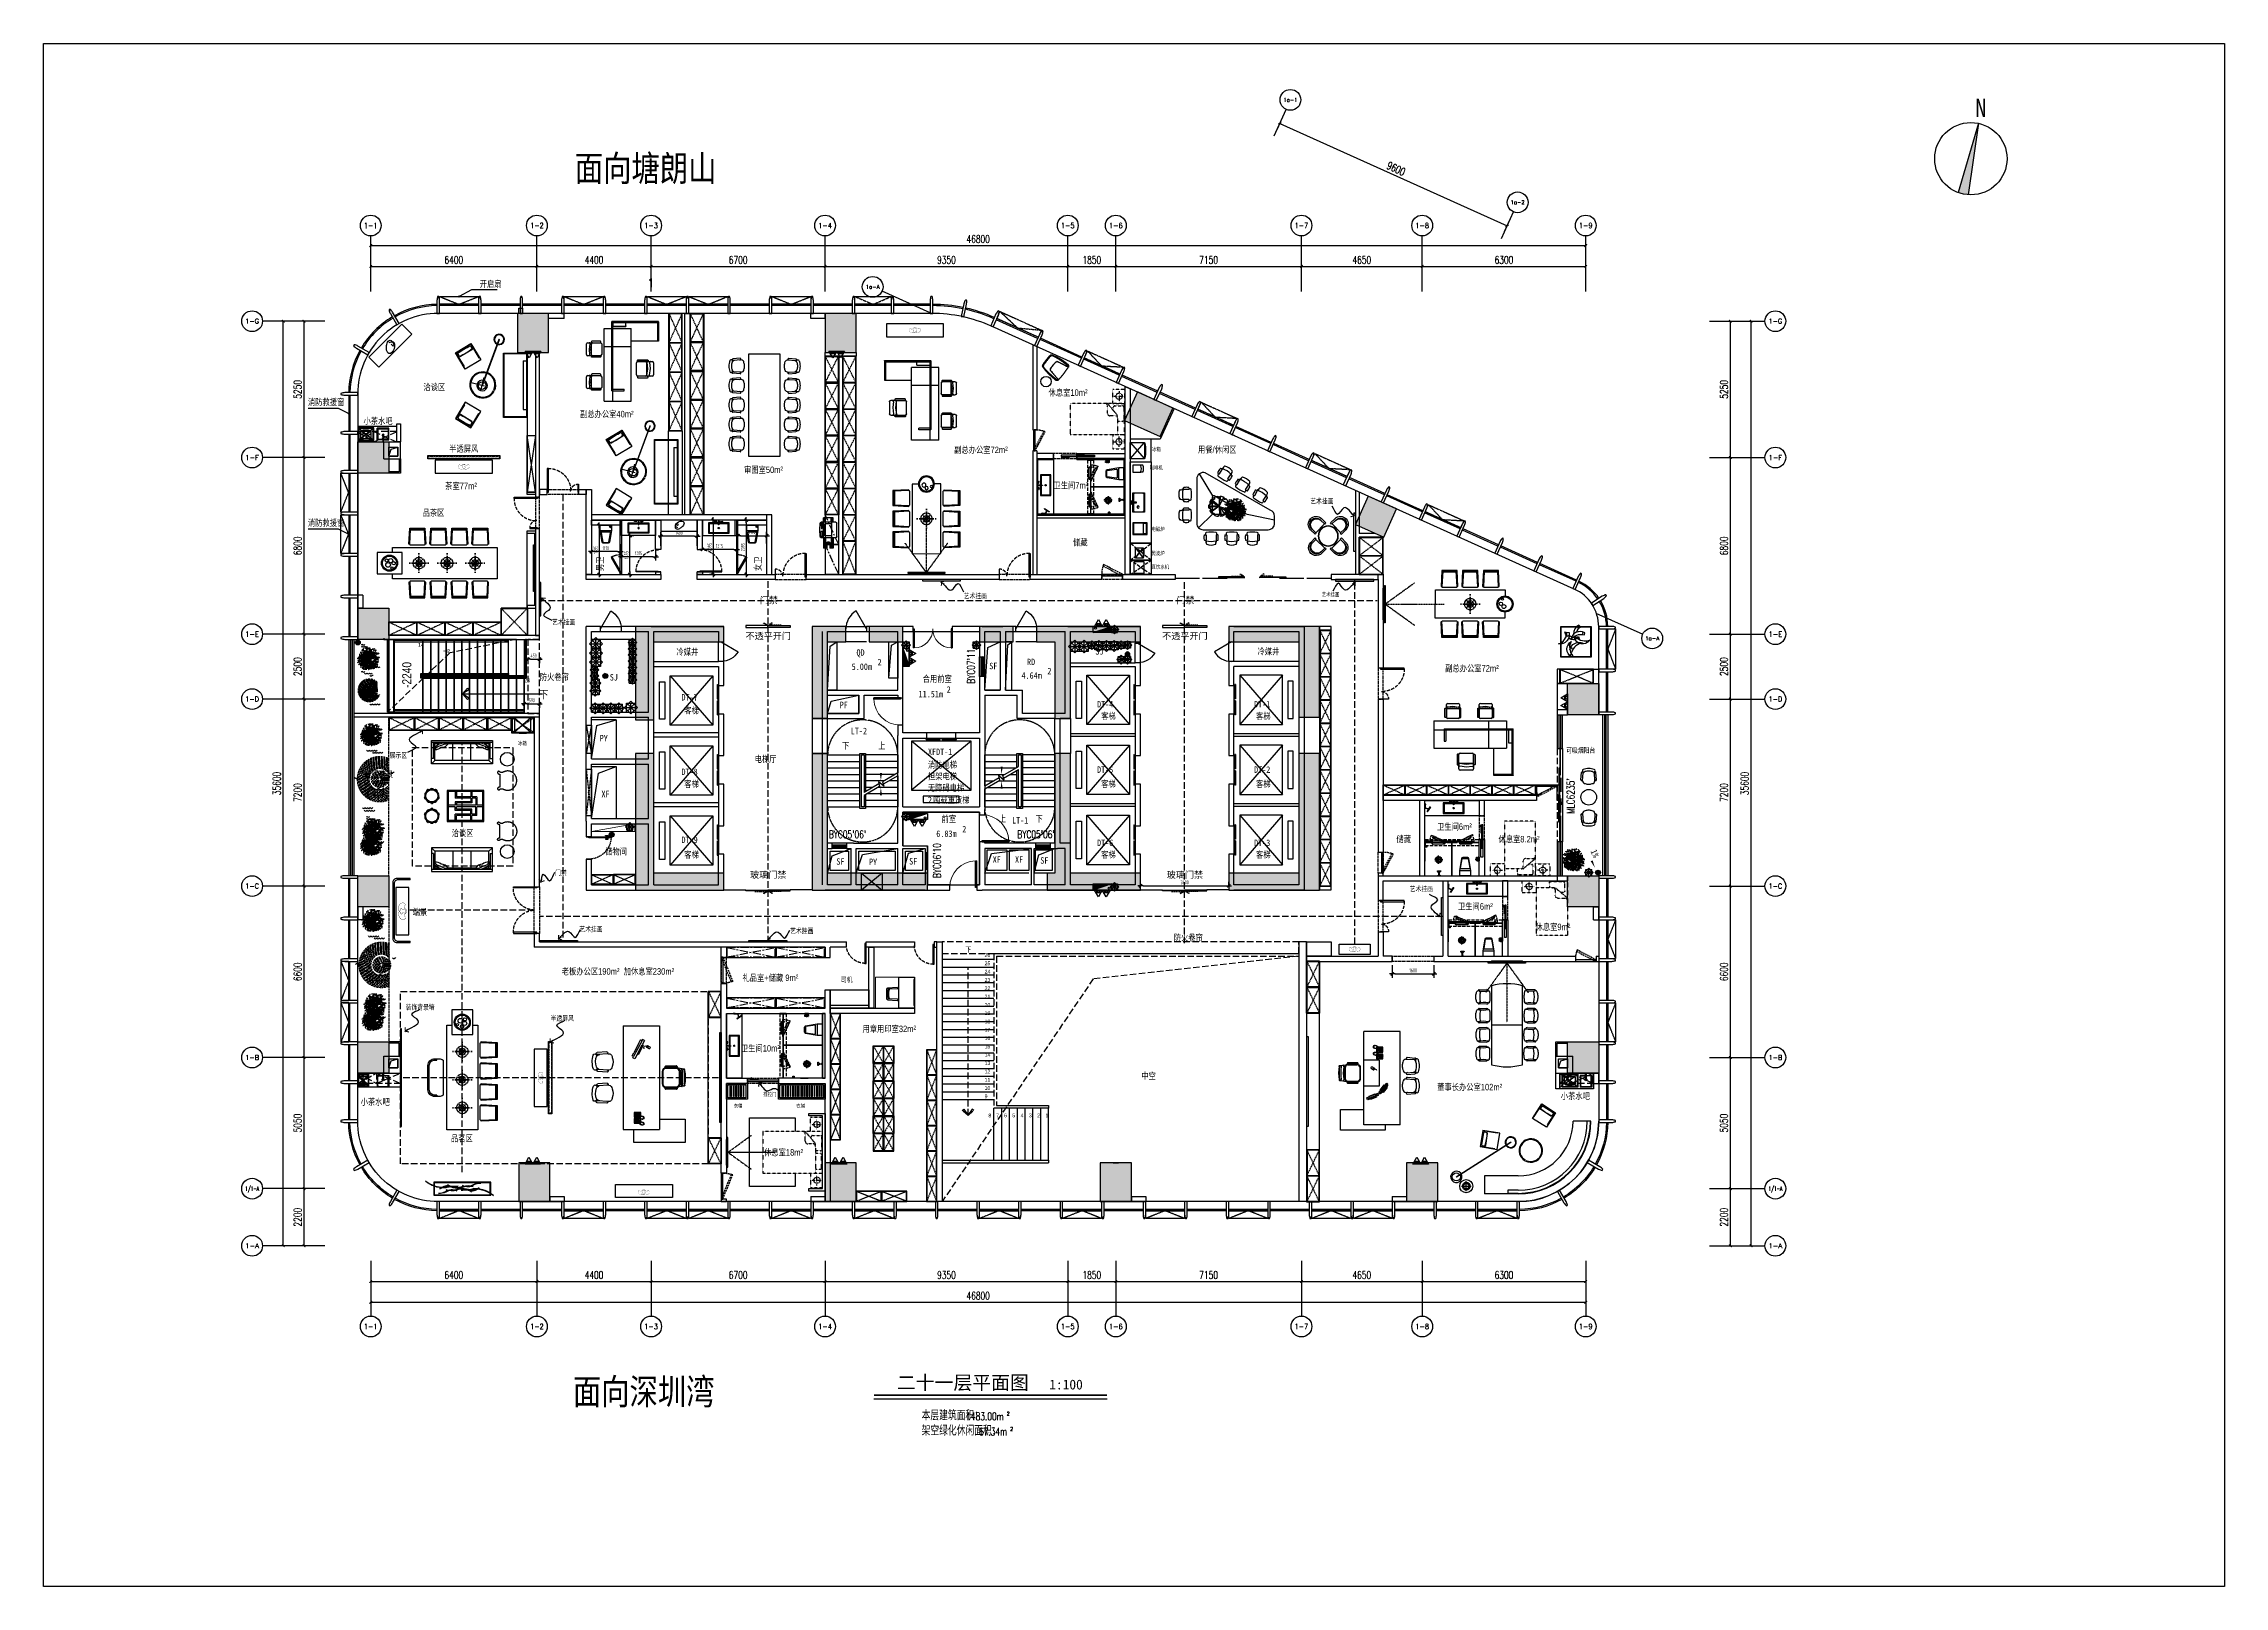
# Model space of a CAD drawing. Header units: millimetres. Extents: x 285006 to 3037698, y -2820855 to 192241.
# Drawn here: x 285006 to 369006, y 66768 to 126168 of the extents above; entities that cross this region are included whole.
import ezdxf
from ezdxf.enums import TextEntityAlignment as Align

# ---------------------------------------------------------------- set-up
doc = ezdxf.new("R2010")
doc.units = ezdxf.units.MM
doc.header["$PDMODE"] = 35
doc.header["$PDSIZE"] = -0.1
for name, pattern in [('__DASH', [0.35, 0.25, -0.1]), ('CENTER', [50.8, 31.75, -6.35, 6.35, -6.35]), ('DASH', [0.35, 0.25, -0.1]), ('DASHED', [0.75, 0.5, -0.25]), ('HIDDEN', [0.375, 0.25, -0.125]), ('M-HIDDEN', [1.875, 1.25, -0.625]), ('P 3.3$0$P 3.2$0$DOTX2', [12.7, 0, -12.7])]:
    doc.linetypes.add(name, pattern=pattern)
for name, color, linetype in [('0-修改', 6, 'Continuous'), ('3', 20, 'Continuous'), ('___', 4, 'Continuous'), ('A-DOOR', 60, 'Continuous'), ('A-FLOR-BALC', 3, 'Continuous'), ('A-OVER', 21, 'Continuous'), ('A-SURF', 201, 'Continuous'), ('A-WALL-GLAZ', 161, 'Continuous'), ('A_TEXT_ROOM(房间名)', 7, 'Continuous'), ('AD-土建墙、含管井', 160, 'Continuous'), ('AD-新建墙', 160, 'Continuous'), ('AD-电梯', 30, 'Continuous'), ('AXIS', 150, 'Continuous'), ('AXIS_TEXT', 7, 'Continuous'), ('BS-STAIR-01', 30, 'Continuous'), ('DIM_LEAD', 3, 'Continuous'), ('DIM_SYMB', 3, 'Continuous'), ('DOOR', 60, 'Continuous'), ('DS-FINISH', 20, 'Continuous'), ('DS-GLASS', 12, 'Continuous'), ('DS-HIGH CABINET', 30, 'Continuous'), ('DS-HIGH-CABINET', 30, 'Continuous'), ('DS-HIGH-CABINET 2', 55, 'DASH'), ('F-FILE', 11, 'Continuous'), ('F-活动家具', 51, 'Continuous'), ('FF-FIXT', 31, 'Continuous'), ('FF-FIXT                       BG-洁具', 31, 'Continuous'), ('FF-FUAN', 51, 'Continuous'), ('FF-FURN', 51, 'Continuous'), ('FF-Plants', 86, 'Continuous'), ('FF-TEXT', 50, 'Continuous'), ('FF-活动家具', 51, 'Continuous'), ('FF1-固定家具(落地、到顶)', 30, 'Continuous'), ('FF1-平面中英文字', 50, 'Continuous'), ('FF2-活动家具', 51, 'Continuous'), ('FF2-门', 60, 'Continuous'), ('FLOOR', 8, 'Continuous'), ('P-冷凝管立管', 151, 'Continuous'), ('P-地漏 雨水斗', 6, 'Continuous'), ('P-废水管立管', 130, 'Continuous'), ('P-污水管立管', 6, 'Continuous'), ('P-消火栓管立管', 102, 'Continuous'), ('P-消火箱', 6, 'Continuous'), ('P-灭火器', 6, 'Continuous'), ('P-给水管立管', 41, 'Continuous'), ('P-自喷管立管', 180, 'Continuous'), ('P-通气管立管', 21, 'Continuous'), ('P-雨水管立管', 116, 'Continuous'), ('PUB_TEXT', 7, 'Continuous'), ('PV-31F', 7, 'Continuous'), ('RC-FIN', 30, 'Continuous'), ('STAIR', 2, 'Continuous'), ('WALL', 255, 'Continuous'), ('WINDOW', 4, 'Continuous'), ('WINDOW_TEXT', 7, 'Continuous'), ('wipess', 5, 'Continuous')]:
    doc.layers.add(name, color=color, linetype=linetype)
doc.layers.add('A-AREA1', color=6, linetype='Continuous', plot=False)
doc.layers.add('P-A辅助线', color=8, linetype='Continuous', plot=False)
doc.layers.add('AD-土建柱填充', color=250, linetype='Continuous', lineweight=30)
doc.layers.add('LVTRY', color=165, linetype='Continuous', lineweight=13)
doc.styles.add('_TCH_AXIS', font='COMPLEX', dxfattribs={"bigfont": 'GBCBIG'})
doc.styles.add('_TCH_DIM', font='SIMPLEX', dxfattribs={"bigfont": 'GBCBIG'})
doc.styles.add('_TCH_DIM_T3', font='SIMPLEX', dxfattribs={"width": 0.705882, "bigfont": 'GBCBIG'})
doc.styles.add('_TCH_WINDOW', font='SIMPLEX', dxfattribs={"height": 3.5, "bigfont": 'GBCBIG'})
doc.styles.add('ar', font='arial.ttf')
doc.styles.add('AXIS', font='arial.ttf')
doc.styles.add('CCD_DIM', font='archs.shx', dxfattribs={"width": 0.7})
doc.styles.add('hz', font='simplex', dxfattribs={"width": 0.7, "bigfont": 'hztxt'})
doc.styles.add('T9-L46$0$CCDI-TOG-01', font='arial.ttf')
doc.styles.add('宋体', font='', dxfattribs={"width": 0.5})
doc.styles.add('黑体', font='simhei.ttf', dxfattribs={"width": 0.9, "height": 350})
doc.styles.get('宋体').set_extended_font_data('SimSun')
doc.linetypes.add('ZIGZAG', pattern='A,0.0001,-0.2,[131,ltypeshp.shx,S=0.2,R=0,X=-0.2,Y=0],-0.4,[131,ltypeshp.shx,S=0.2,R=180,X=0.2,Y=0],-0.2', length=0.8001)
doc.dimstyles.new('_TCH_ARCH&&100', dxfattribs={"dimtxt": 297.5, "dimasz": 100, "dimexe": 250, "dimexo": 300, "dimgap": 100, "dimtad": 1, "dimdec": 0, "dimzin": 0, "dimdsep": 46, "dimtxsty": '_TCH_DIM_T3', "dimblk": 'ARCHTICK', "dimcen": 0.09, "dimclrt": 7, "dimazin": 2, "dimtfac": 1, "dimtdec": 0, "dimtix": 1, "dimtmove": 2, "dimatfit": 3, "dimfxl": 1, "dimtolj": 1, "dimtzin": 0, "dimarcsym": 0})
doc.dimstyles.new('DIM_100', dxfattribs={"dimscale": 100, "dimtxt": 1.5, "dimasz": 1, "dimexe": 1.5, "dimexo": 1.5, "dimgap": 0.6, "dimtad": 1, "dimdec": 0, "dimrnd": 5, "dimzin": 12, "dimdsep": 46, "dimtxsty": 'CCD_DIM', "dimblk": 'CCD_Dimension_Tick', "dimcen": 0.125, "dimclrd": 44, "dimclre": 44, "dimclrt": 50, "dimadec": 0, "dimazin": 0, "dimtfac": 1, "dimtdec": 0, "dimtix": 1, "dimtmove": 2, "dimatfit": 3, "dimldrblk": 'CCD_Leader_Dot', "dimfxl": 5, "dimtvp": 1, "dimtolj": 1, "dimtzin": 0, "dimarcsym": 0})
doc.dimstyles.new('HBA_100', dxfattribs={"dimscale": 100, "dimtxt": 2.5, "dimasz": 1, "dimexe": 2, "dimexo": 2.5, "dimgap": 0.6, "dimtad": 1, "dimdec": 0, "dimzin": 0, "dimdsep": 46, "dimtxsty": 'ar', "dimblk": 'CCD_Dimension_Tick', "dimcen": 0.125, "dimclrd": 44, "dimclre": 44, "dimclrt": 50, "dimadec": 0, "dimazin": 0, "dimtfac": 1, "dimtdec": 0, "dimtix": 1, "dimtmove": 2, "dimatfit": 2, "dimldrblk": 'CCD_Leader_Dot', "dimfxl": 1, "dimtvp": 1, "dimtolj": 1, "dimtzin": 0, "dimarcsym": 0})

msp = doc.modelspace()

# ---------------------------------------------------------------- texts
at = {"layer": 'FF-TEXT', "color": 2, "style": 'T9-L46$0$CCDI-TOG-01', "width": 0.8}
for s, height, p in [('面向塘朗山', 1000, (305466.9, 120865.7)), ('洽谈区', 250, (299633.2, 112816.6)), ('小茶水吧', 250, (297327.2, 111511)), ('副总办公室40m²', 250, (305668.8, 111778.5)), ('半透屏风', 250, (300630.4, 110447.9)), ('副总办公室72m²', 250, (320079.1, 110401.4)), ('冰箱', 150, (327699.5, 110477.5)), ('用餐/休闲区', 250, (329471.4, 110412.3)), ('茶室77m²', 250, (300472.1, 109011.3)), ('审图室50m²', 250, (311985.1, 109634)), ('咖啡机', 150, (327606.4, 109763.5)), ('品茶区', 250, (299603.1, 107981.6)), ('电磁炉', 150, (327677.9, 107400.6)), ('微波炉', 150, (327677.9, 106473.3)), ('直饮水机', 150, (327683, 105947.4)), ('艺术挂画', 150, (334239.7, 104884.9)), ('副总办公室72m²', 250, (338993.1, 101989.5)), ('下', 300, (304111.4, 100960.1)), ('冰箱', 150, (303282.2, 99150.2)), ('电梯厅', 250, (312394.3, 98497.7)), ('可吸烟阳台', 200, (343652.9, 98857.8)), ('景观造景', 250, (297355.4, 97910.1)), ('洽谈区', 250, (300722.1, 95644.7)), ('端景', 250, (299223.1, 92611.3)), ('休息室9m²', 250, (342473.1, 92032.9)), ('老板办公区190m²  加休息室230m²', 250, (304963.7, 90320.3)), ('用章用印室32m²', 250, (316548.1, 88107.9)), ('推拉门 ', 150, (312726.7, 85638.5)), ('董事长办公室102m²', 250, (338683.4, 85866.2)), ('小茶水吧', 250, (343445.3, 85519.6)), ('小茶水吧', 250, (297217.9, 85297)), ('衣帽', 150, (311587.1, 85203.2)), ('衣帽', 150, (313993.9, 85203.2)), ('品茗区', 250, (300695.4, 83891.6, 0)), ('面向深圳湾', 1000, (305391.9, 73765.9))]:
    msp.add_text(s, height=height, dxfattribs=at).set_placement(p)
for s, height, p in [('休息室10m²', 250, (324465.2, 112605.7)), ('卫生间7m²', 250, (324575.4, 109032.1)), ('储藏', 250, (324936.7, 106843.4)), ('中空', 125, (300524.2, 102710.8)), ('防火卷帘', 250, (304676.7, 101658.2)), ('卫生间6m²', 250, (339347.3, 95893.4)), ('储藏', 250, (337393.8, 95411.5)), ('休息室8.2m²', 250, (341837, 95411.5)), ('卫生间6m²', 250, (340155.7, 92821.8)), ('防火卷帘', 250, (329096.4, 91624.9)), ('礼品室+储藏 9m²', 250, (313001.2, 90074.8)), ('卫生间10m²', 250, (312615.3, 87360.3)), ('休息室18m²', 250, (313508.9, 83352.5))]:
    msp.add_text(s, height=height, dxfattribs=at).set_placement(p, align=Align.CENTER)
at = {"layer": 'FF-TEXT', "style": 'T9-L46$0$CCDI-TOG-01', "width": 0.8}
for s, p in [('艺术挂画', (333794.2, 108456.3)), ('艺术挂画', (320445, 104801.7)), ('艺术挂画', (304590.2, 103797)), ('展示区', (298334.9, 98667)), ('门禁', (304707.8, 94140.5)), ('艺术挂画', (337625.3, 93522.9)), ('艺术挂画', (305641.1, 91971.9)), ('艺术挂画', (313759.6, 91909.8)), ('司机', (315712.8, 90025)), ('装饰背景墙', (298950.1, 88968.2)), ('半透屏风', (304534, 88541.9))]:
    msp.add_text(s, height=200, dxfattribs=at).set_placement(p)
at = {"layer": 'FF-TEXT', "style": 'ar'}
for s, p in [('门禁', (312939.1, 104612.7, 0)), ('门禁', (328989.1, 104612.7, 0)), ('不透平开门', (312917.3, 103234.7, 0)), ('不透平开门', (328967.3, 103234.7, 0)), ('玻璃门禁', (312917.3, 94037.7, 0)), ('玻璃门禁', (328967.3, 94037.7, 0))]:
    msp.add_text(s, height=250, rotation=0.019207, dxfattribs=at).set_placement(p, align=Align.CENTER)
at = {"layer": 'PUB_TEXT'}
for s, height, style, p in [('二十一层平面图', 531.65, '宋体', (317875.4, 74348.6)), ('1:100', 379.75, '宋体', (323741.4, 74348.6)), ('本层建筑面积：', 337.59, '_TCH_DIM', (318825.5, 73165.9)), ('架空绿化休闲面积：', 337.59, '_TCH_DIM', (318825.5, 72578.8))]:
    msp.add_text(s, height=height, dxfattribs=dict(at, style=style)).set_placement(p)
at = {"layer": 'PUB_TEXT', "style": '_TCH_DIM', "width": 0.705882}
for s, height, p in [('1483.00m', 297.5, (320545.7, 73165.9)), ('2', 148.8, (322105.7, 73340.9)), ('67.34m', 297.5, (321037.2, 72578.8)), ('2', 148.8, (322237.2, 72753.8))]:
    msp.add_text(s, height=height, dxfattribs=at).set_placement(p)

# ---------------------------------------------------------------- blocks, each defined once
blk = doc.blocks.new('XDHBFGNFGN')
h = blk.add_hatch()
h.set_pattern_fill('ANGLE', color=1, scale=0.35)
h.set_pattern_definition([(0, (65022.3538, 44636.9958), (0, 2.44475), [1.778, -0.66675]), (90, (65022.3538, 44636.9958), (-2.44475, 1e-16), [1.778, -0.66675])])
h.paths.add_polyline_path([(99968, 68591), (99181, 65928, 0.072625), (99573, 65841)])
at = {"color": 1}
for q in [(99181, 65928), (99573, 65841)]:
    blk.add_line((99968, 68591), q, dxfattribs=at)
blk.add_circle((99676, 67230), 1393, dxfattribs=at)
at = {"layer": 'A_TEXT_ROOM(房间名)', "insert": (99846, 68837), "char_height": 700, "attachment_point": 7, "style": '黑体'}
blk.add_mtext_dynamic_manual_height_columns('N', width=5012.24, gutter_width=1750, heights=[0], dxfattribs=at)
blk = doc.blocks.new('做成ACAD TuKuai0384')
at = {"layer": 'FF-FURN', "color": 14, "linetype": 'Continuous', "const_width": 7}
for points in [[(-8, -13), (-11, -20), (-13, -27), (-15, -35), (-16, -43), (-17, -52), (-17, -61), (-17, -70), (-16, -79), (-15, -89), (-13, -98), (-11, -108), (-8, -117), (-5, -127), (-2, -136), (1, -144), (5, -152), (10, -159), (14, -165), (19, -171), (24, -175), (29, -180), (35, -184), (41, -187), (47, -190), (53, -192), (60, -194), (66, -195), (73, -196), (79, -197), (85, -197), (91, -197), (97, -197), (102, -196), (106, -195), (110, -194), (114, -192), (117, -190), (121, -188), (124, -185), (127, -183), (130, -180), (133, -177), (136, -173), (139, -170), (141, -167), (143, -163), (145, -160), (145, -156), (145, -153), (144, -150), (143, -147), (141, -144), (139, -141), (136, -138), (133, -135), (131, -132), (128, -129), (125, -126), (122, -123), (120, -120), (118, -116), (116, -113), (115, -109), (114, -105), (114, -101), (114, -97), (115, -93), (116, -89), (118, -86), (120, -82), (122, -79), (125, -76), (128, -73), (130, -70), (133, -68), (136, -66), (139, -64), (142, -63), (145, -61), (147, -59), (150, -57), (152, -55), (154, -52), (156, -50), (158, -48), (160, -45), (161, -43), (162, -40), (163, -38), (164, -35), (165, -33), (165, -30), (165, -27), (165, -24), (165, -21), (165, -17), (164, -13), (164, -9), (163, -4), (161, 1), (160, 5), (159, 10), (157, 14), (155, 19), (154, 23), (152, 27), (149, 30), (147, 33), (145, 36), (142, 38), (139, 40), (136, 42), (133, 43), (129, 44), (126, 44), (122, 45), (118, 45), (114, 44), (111, 44), (107, 43), (103, 42), (100, 41), (97, 41), (94, 40), (91, 40), (87, 40), (84, 41), (81, 42), (78, 45), (75, 47), (72, 51), (69, 54), (66, 58), (63, 61), (60, 64), (57, 66), (54, 68), (51, 69), (48, 69), (45, 69), (43, 68), (40, 67), (38, 65), (36, 63), (35, 61), (34, 58), (33, 56), (32, 53), (31, 50), (31, 48), (31, 45), (31, 43), (31, 41), (31, 39), (30, 38), (30, 36), (29, 34), (28, 32), (26, 30), (24, 27), (21, 24), (17, 20), (13, 16), (9, 11), (4, 6), (0, 0), (-4, -6)], [(-7, 22), (-9, 29), (-11, 37), (-12, 45), (-13, 53), (-13, 61), (-13, 70), (-12, 79), (-11, 88), (-9, 98), (-7, 107), (-4, 117), (-1, 126), (3, 135), (7, 144), (11, 152), (15, 160), (20, 166), (24, 172), (30, 178), (35, 182), (40, 186), (46, 190), (52, 192), (59, 195), (65, 197), (72, 198), (78, 199), (85, 200), (92, 200), (98, 200), (104, 200), (109, 199), (114, 198), (118, 197), (122, 195), (126, 193), (129, 191), (132, 189), (135, 186), (138, 183), (141, 180), (144, 177), (147, 173), (150, 170), (152, 166), (153, 162), (154, 159), (155, 156), (155, 153), (154, 150), (152, 147), (150, 144), (148, 141), (145, 138), (142, 135), (139, 133), (136, 130), (133, 127), (130, 124), (127, 120), (125, 117), (123, 114), (122, 110), (121, 106), (120, 103), (120, 99), (121, 95), (122, 91), (123, 87), (125, 83), (127, 79), (130, 76), (132, 73), (135, 71), (138, 68), (140, 66), (143, 64), (146, 62), (149, 60), (151, 58), (153, 56), (156, 54), (158, 51), (159, 49), (161, 46), (162, 44), (164, 41), (165, 39), (165, 36), (166, 33), (167, 31), (167, 28), (167, 25), (167, 22), (166, 19), (166, 15), (165, 11), (164, 7), (163, 3), (161, -2), (160, -7), (158, -11), (156, -16), (154, -20), (152, -24), (150, -27), (148, -31), (145, -34), (142, -36), (140, -38), (137, -40), (133, -42), (130, -43), (127, -43), (123, -44), (119, -44), (115, -43), (112, -43), (108, -42), (104, -41), (101, -40), (98, -39), (94, -38), (91, -37), (88, -37), (85, -37), (82, -37), (79, -39), (76, -41), (72, -43), (69, -46), (66, -50), (63, -53), (59, -56), (56, -59), (53, -61), (50, -63), (47, -63), (44, -63), (41, -63), (39, -62), (36, -60), (34, -59), (33, -57), (31, -54), (30, -52), (29, -49), (29, -46), (28, -44), (28, -41), (28, -39), (28, -36), (28, -34), (28, -33), (28, -31), (28, -29), (27, -27), (26, -25), (25, -23), (22, -20), (20, -17), (16, -13), (12, -8), (8, -3), (4, 3), (0, 9), (-3, 15)]]:
    blk.add_lwpolyline(points, close=True, dxfattribs=at)
blk = doc.blocks.new('asafs')
at = {"color": 251, "linetype": 'ByBlock'}
for p, q in [((5218, 59688), (5020, 59655)), ((5020, 59655), (5438, 59556)), ((5513, 59550), (5218, 59688)), ((5420, 59336), (5399, 59291)), ((5399, 59291), (5517, 59271)), ((5445, 59316), (5420, 59336)), ((5438, 59556), (5491, 59315)), ((5469, 59335), (5445, 59316)), ((5491, 59315), (5469, 59335)), ((5874, 59599), (5513, 59550)), ((5517, 59271), (5641, 59446)), ((5641, 59446), (5857, 59497)), ((6319, 60223), (5686, 60430)), ((5686, 60430), (6227, 60210)), ((5846, 58921), (5720, 58924)), ((5720, 58924), (5775, 58878)), ((5775, 58878), (6146, 58787)), ((6186, 59015), (5846, 58921)), ((5857, 59497), (5995, 59427)), ((6124, 59552), (5873, 59788)), ((5873, 59788), (5874, 59599)), ((6037, 61060), (5939, 61062)), ((5939, 61062), (6240, 60838)), ((5995, 59427), (6186, 59015)), ((6254, 61632), (6022, 61646)), ((6022, 61646), (6199, 61413)), ((6108, 61160), (6037, 61060)), ((6332, 60890), (6108, 61160)), ((6412, 60029), (6114, 59955)), ((6114, 59955), (6117, 59913)), ((6117, 59913), (6462, 59936)), ((6319, 59086), (6124, 59552)), ((6146, 58787), (6216, 58762)), ((6199, 61413), (6365, 61356)), ((6216, 58762), (6287, 58848)), ((6437, 58838), (6223, 58580)), ((6227, 60210), (6412, 60029)), ((6240, 60838), (6386, 60796)), ((6367, 61562), (6254, 61632)), ((6287, 58848), (6437, 58838)), ((6507, 60035), (6319, 60223)), ((6778, 59320), (6319, 59086)), ((6724, 60911), (6332, 60890)), ((6365, 61356), (6351, 61310)), ((6351, 61310), (6844, 61066)), ((6683, 61283), (6367, 61562)), ((6386, 60796), (6408, 60841)), ((6408, 60841), (6651, 60810)), ((6552, 62096), (6451, 62160)), ((6451, 62160), (6458, 62055)), ((6458, 62055), (6710, 61932)), ((6462, 59936), (6702, 59893)), ((6712, 62128), (6467, 62427)), ((6467, 62427), (6593, 62118)), ((6488, 58676), (6511, 58726)), ((6871, 59993), (6507, 60035)), ((6511, 58726), (6610, 58699)), ((6710, 61932), (6539, 61622)), ((6539, 61622), (6683, 61283)), ((6593, 62118), (6552, 62096)), ((6594, 58923), (6931, 58967)), ((6610, 58699), (6594, 58923)), ((6651, 60810), (6780, 60716)), ((6702, 59893), (6753, 59818)), ((6705, 61616), (6813, 61936)), ((6801, 61277), (6705, 61616)), ((6813, 61936), (6712, 62128)), ((6753, 59818), (6712, 59663)), ((6712, 59663), (6713, 59461)), ((6713, 59461), (6778, 59320)), ((6846, 60989), (6724, 60911)), ((6780, 60716), (6899, 60835)), ((6796, 59541), (6912, 59897)), ((7024, 59237), (6796, 59541)), ((7186, 61402), (6801, 61277)), ((6844, 61066), (6846, 60989)), ((6912, 59897), (6871, 59993)), ((6899, 60835), (6924, 60809)), ((6924, 60809), (6962, 60987)), ((6931, 58967), (6935, 58683)), ((6962, 60987), (7137, 61084)), ((7038, 62645), (6978, 62643)), ((6978, 62643), (6981, 62571)), ((6981, 62571), (7026, 62592)), ((7005, 58536), (7031, 58738)), ((7472, 59418), (7024, 59237)), ((7026, 62592), (7178, 62391)), ((7031, 58738), (7093, 58816)), ((7173, 62492), (7038, 62645)), ((7093, 58816), (7217, 58958)), ((7137, 61084), (7212, 61031)), ((7246, 62579), (7173, 62492)), ((7178, 62391), (7267, 62474)), ((7528, 61692), (7186, 61402)), ((7212, 61031), (7188, 60981)), ((7188, 60981), (7557, 60738)), ((7217, 58958), (7335, 59088)), ((7319, 62585), (7246, 62579)), ((7267, 62474), (7386, 62046)), ((7392, 59575), (7276, 59448)), ((7276, 59448), (7472, 59418)), ((7389, 62736), (7319, 62585)), ((7335, 59088), (7443, 59138)), ((7386, 62046), (7528, 61692)), ((7398, 62439), (7389, 62736)), ((7396, 59726), (7392, 59575)), ((7445, 59877), (7396, 59726)), ((7492, 62019), (7398, 62439)), ((7411, 61228), (7765, 61808)), ((7662, 60855), (7411, 61228)), ((7443, 59138), (7773, 59249)), ((7569, 60030), (7445, 59877)), ((7605, 61925), (7492, 62019)), ((7557, 60738), (7608, 60511)), ((7608, 60511), (7569, 60030)), ((7851, 62060), (7605, 61925)), ((7743, 60815), (7662, 60855)), ((7773, 59249), (7725, 58896)), ((7725, 58896), (7743, 58757)), ((7743, 58757), (7742, 58425)), ((7840, 60741), (7743, 60815)), ((7765, 61808), (7938, 61907)), ((7889, 62291), (7819, 62241)), ((7819, 62241), (7851, 62060)), ((8435, 60737), (7840, 60741)), ((8250, 62251), (7889, 62291)), ((7938, 61907), (7945, 62171)), ((7945, 62171), (8260, 62125)), ((8033, 59937), (8114, 60167)), ((8138, 59821), (8033, 59937)), ((8114, 60167), (8621, 60325)), ((8510, 59993), (8138, 59821)), ((8273, 62588), (8250, 62251)), ((8260, 62125), (8474, 62379)), ((8369, 62662), (8273, 62588)), ((8307, 58886), (8503, 59019)), ((8349, 58606), (8307, 58886)), ((8474, 62379), (8369, 62662)), ((8523, 61594), (8412, 61414)), ((8412, 61414), (8570, 61251)), ((8594, 61029), (8435, 60737)), ((8466, 58675), (8471, 58689)), ((8471, 58689), (8469, 58705)), ((8469, 58705), (8536, 58664)), ((8503, 59019), (8948, 59430)), ((8660, 59874), (8510, 59993)), ((8974, 62189), (8523, 61594)), ((8570, 61251), (8594, 61029)), ((8621, 60325), (8840, 60555)), ((8757, 59872), (8660, 59874)), ((8728, 61061), (8724, 61160)), ((8724, 61160), (9180, 61100)), ((8820, 61063), (8728, 61061)), ((8771, 61390), (8741, 61578)), ((8741, 61578), (8764, 61556)), ((8943, 59790), (8757, 59872)), ((8764, 61556), (8788, 61603)), ((8989, 61469), (8771, 61390)), ((8788, 61603), (8812, 61580)), ((8821, 62569), (8802, 62272)), ((8802, 62272), (8974, 62189)), ((8812, 61580), (9031, 61938)), ((8852, 60967), (8820, 61063)), ((8820, 60740), (8852, 60967)), ((8877, 60669), (8820, 60740)), ((8858, 62525), (8821, 62569)), ((8840, 60555), (8863, 60533)), ((8842, 62345), (8858, 62525)), ((9064, 62211), (8842, 62345)), ((8863, 60533), (8887, 60580)), ((9174, 60806), (8877, 60669)), ((8887, 60580), (8911, 60557)), ((8911, 60557), (8935, 60608)), ((8935, 60608), (8978, 60584)), ((9317, 59672), (8943, 59790)), ((8948, 59430), (9154, 59398)), ((8978, 60584), (9129, 60654)), ((9102, 61440), (8989, 61469)), ((9031, 61938), (9320, 61918)), ((9042, 62161), (9064, 62211)), ((9145, 62062), (9042, 62161)), ((9456, 61103), (9102, 61440)), ((9129, 60654), (9395, 60296)), ((9254, 62105), (9145, 62062)), ((9154, 59398), (9326, 59148)), ((9242, 60775), (9174, 60806)), ((9180, 61100), (9286, 60998)), ((9430, 60464), (9242, 60775)), ((9404, 62357), (9254, 62105)), ((9286, 60998), (9418, 60826)), ((9303, 58990), (9300, 58640)), ((9326, 59148), (9303, 58990)), ((9507, 59378), (9317, 59672)), ((9320, 61918), (9368, 61875)), ((9411, 59193), (9341, 59317)), ((9341, 59317), (9558, 59295)), ((9368, 61875), (9416, 61897)), ((9374, 62079), (9446, 62227)), ((9487, 61972), (9374, 62079)), ((9395, 60296), (9775, 60256)), ((9451, 62432), (9402, 62433)), ((9402, 62433), (9404, 62357)), ((9542, 59196), (9411, 59193)), ((9416, 61897), (9516, 61818)), ((9418, 60826), (9487, 60826)), ((9425, 58934), (9542, 59196)), ((9434, 58765), (9425, 58934)), ((9766, 60507), (9430, 60464)), ((9702, 58422), (9434, 58765)), ((9446, 62227), (9451, 62432)), ((9682, 61412), (9456, 61103)), ((9580, 62174), (9487, 61972)), ((9487, 60826), (9516, 60871)), ((9727, 59319), (9507, 59378)), ((9516, 61818), (9654, 62147)), ((9516, 60871), (9540, 60848)), ((9540, 60848), (9583, 61047)), ((9558, 59295), (9603, 59316)), ((9703, 62191), (9580, 62174)), ((9583, 61047), (10332, 61206)), ((9603, 59316), (9652, 59263)), ((9652, 59263), (9630, 59214)), ((9630, 59214), (9726, 59196)), ((9654, 62147), (9728, 62145)), ((9677, 60358), (9993, 60391)), ((9701, 60311), (9677, 60358)), ((9780, 61664), (9682, 61412)), ((9771, 60303), (9701, 60311)), ((9728, 62145), (9703, 62191)), ((9880, 62085), (9726, 61871)), ((9726, 61871), (9780, 61664)), ((9726, 59196), (10195, 59159)), ((9754, 59358), (9727, 59319)), ((9914, 59343), (9754, 59358)), ((9985, 60516), (9766, 60507)), ((9775, 60256), (9771, 60303)), ((9778, 61406), (9898, 61762)), ((10325, 61351), (9778, 61406)), ((9818, 61861), (9926, 62038)), ((9898, 61762), (9818, 61861)), ((9948, 62063), (9880, 62085)), ((10327, 59506), (9914, 59343)), ((9926, 62038), (9951, 62012)), ((9951, 62012), (9948, 62063)), ((10054, 60552), (9985, 60516)), ((9993, 60391), (10164, 60374)), ((10082, 60743), (10054, 60552)), ((10453, 61044), (10082, 60743)), ((10138, 60400), (10678, 60528)), ((10164, 60374), (10138, 60400)), ((10183, 60696), (10423, 60921)), ((10184, 60584), (10183, 60696)), ((10502, 60636), (10184, 60584)), ((10195, 59159), (10507, 59361)), ((10548, 61379), (10325, 61351)), ((10440, 59939), (10327, 59506)), ((10332, 61206), (10548, 61379)), ((10423, 60921), (10453, 61044)), ((10685, 60056), (10440, 59939)), ((10457, 59480), (10465, 59576)), ((10708, 59505), (10457, 59480)), ((10465, 59576), (10553, 59880)), ((10770, 60590), (10502, 60636)), ((10507, 59361), (10732, 59187)), ((10553, 59880), (10685, 60056)), ((10639, 59370), (10702, 59441)), ((10773, 59235), (10639, 59370)), ((10678, 60528), (10770, 60590)), ((10702, 59441), (10750, 59416)), ((11020, 59385), (10708, 59505)), ((10732, 59187), (10773, 59235)), ((10750, 59416), (10772, 59461)), ((10772, 59461), (11020, 59385)), ((6223, 58580), (6247, 58529)), ((6247, 58529), (6488, 58676)), ((6690, 57630), (6378, 57345)), ((6378, 57345), (6401, 57275)), ((6401, 57275), (6594, 57372)), ((6482, 57962), (6462, 57892)), ((6462, 57892), (6899, 57926)), ((6964, 58082), (6482, 57962)), ((6594, 57372), (6668, 57489)), ((6935, 58683), (6597, 58413)), ((6597, 58413), (6626, 58323)), ((6626, 58323), (6728, 58370)), ((6668, 57489), (7123, 57625)), ((6968, 57780), (6690, 57630)), ((6728, 58370), (6883, 58539)), ((6883, 58539), (7005, 58536)), ((6899, 57926), (7002, 58098)), ((6970, 58152), (6964, 58082)), ((7117, 57840), (6968, 57780)), ((7182, 58402), (6970, 58152)), ((7002, 58098), (7381, 58382)), ((7381, 57804), (7117, 57840)), ((7123, 57625), (7363, 57677)), ((7552, 58555), (7182, 58402)), ((7363, 57677), (7642, 57239)), ((7381, 58382), (7540, 58269)), ((7540, 58269), (7381, 57804)), ((7512, 57634), (7614, 58117)), ((7697, 57242), (7512, 57634)), ((7742, 58425), (7552, 58555)), ((7642, 57239), (7577, 56886)), ((7577, 56886), (7589, 56736)), ((7589, 56736), (7697, 57242)), ((7614, 58117), (7600, 58241)), ((7600, 58241), (7805, 58157)), ((7787, 57778), (7768, 57607)), ((7768, 57607), (7850, 57675)), ((7805, 58157), (7787, 57778)), ((7841, 57921), (8117, 58417)), ((7850, 57675), (7841, 57921)), ((8117, 58417), (8282, 58247)), ((8456, 57842), (8226, 57782)), ((8226, 57782), (8239, 57655)), ((8239, 57655), (8458, 57764)), ((8282, 58247), (8484, 58119)), ((8357, 56996), (8347, 56842)), ((8347, 56842), (8364, 56741)), ((8392, 58310), (8349, 58606)), ((8372, 57136), (8357, 56996)), ((8400, 57496), (8358, 57356)), ((8358, 57356), (8372, 57136)), ((8364, 56741), (8479, 57270)), ((8942, 58067), (8392, 58310)), ((8658, 57804), (8400, 57496)), ((8446, 58655), (8457, 58664)), ((8511, 58597), (8446, 58655)), ((8574, 57992), (8456, 57842)), ((8457, 58664), (8466, 58675)), ((8458, 57764), (8604, 57909)), ((8479, 57270), (8563, 57546)), ((8484, 58119), (8574, 57992)), ((8587, 58564), (8511, 58597)), ((8536, 58664), (8607, 58633)), ((8563, 57546), (8667, 57503)), ((8668, 58537), (8587, 58564)), ((8604, 57909), (8658, 57804)), ((8607, 58633), (8679, 58600)), ((8667, 57503), (8843, 57227)), ((8746, 58500), (8668, 58537)), ((8679, 58600), (8747, 58551)), ((8768, 58491), (8746, 58500)), ((8747, 58551), (8765, 58544)), ((8765, 58544), (8789, 58544)), ((8792, 58487), (8768, 58491)), ((8775, 57482), (8780, 57773)), ((9247, 57204), (8775, 57482)), ((8780, 57773), (8848, 57771)), ((8789, 58544), (8815, 58545)), ((8817, 58490), (8792, 58487)), ((8815, 58545), (8838, 58539)), ((8839, 58497), (8817, 58490)), ((8826, 57932), (8845, 57974)), ((8947, 57771), (8826, 57932)), ((8838, 58539), (8842, 58531)), ((8842, 58505), (8839, 58497)), ((8842, 58531), (8843, 58518)), ((8843, 58518), (8842, 58505)), ((8843, 57227), (9105, 57133)), ((8845, 57974), (8945, 57952)), ((8848, 57771), (8896, 57710)), ((8896, 57710), (8926, 57723)), ((8926, 57723), (8947, 57771)), ((9140, 58207), (8942, 58067)), ((8945, 57952), (8965, 57997)), ((8965, 57997), (9141, 57947)), ((9105, 57133), (9242, 56990)), ((9580, 57881), (9140, 58207)), ((9141, 57947), (9155, 58103)), ((9155, 58103), (9561, 57841)), ((9242, 56990), (9247, 57204)), ((9300, 58640), (9578, 58425)), ((9561, 57841), (9580, 57881)), ((9578, 58425), (9793, 57885)), ((9801, 58348), (9702, 58422)), ((9767, 58161), (9940, 58314)), ((9830, 57908), (9767, 58161)), ((9793, 57885), (9830, 57908)), ((10040, 58401), (9801, 58348)), ((9940, 58314), (10417, 58072)), ((10186, 58592), (10040, 58401)), ((10161, 58462), (10256, 58499)), ((10417, 58072), (10161, 58462)), ((10663, 58398), (10186, 58592)), ((10256, 58499), (10650, 58388)), ((10650, 58388), (10697, 58266)), ((10830, 58190), (10663, 58398)), ((10697, 58266), (10830, 58190))]:
    blk.add_line(p, q, dxfattribs=at)
at = {"color": 251, "linetype": 'ByBlock', "flags": 128}
for points in [[(5262, 60746), (5275, 60735), (5286, 60723), (5290, 60710), (5285, 60697), (5276, 60693), (5264, 60691), (5251, 60693), (5240, 60698), (5218, 60720), (5200, 60746), (5191, 60772), (5195, 60793), (5210, 60799), (5225, 60786), (5243, 60764), (5262, 60746)], [(5459, 60298), (5555, 60188), (5649, 60075), (5738, 59959), (5823, 59840), (5794, 59836), (5767, 59845), (5746, 59860), (5733, 59874), (5626, 59989), (5500, 60055), (5365, 60103), (5230, 60165), (5210, 60183), (5230, 60187), (5255, 60191), (5251, 60211), (5296, 60206), (5340, 60195), (5382, 60179), (5425, 60161), (5435, 60163), (5444, 60173), (5449, 60188), (5445, 60205), (5405, 60262), (5354, 60307), (5299, 60347), (5246, 60389), (5315, 60408), (5373, 60386), (5420, 60343), (5459, 60298)], [(5366, 61403), (5487, 61327), (5586, 61226), (5688, 61128), (5815, 61059), (5817, 61054), (5818, 61042), (5818, 61013), (5802, 61015), (5789, 61011), (5778, 61001), (5769, 60989), (5664, 61097), (5557, 61201), (5443, 61298), (5319, 61383), (5344, 61397), (5356, 61403), (5366, 61403)], [(5489, 60558), (5458, 60540), (5428, 60531), (5398, 60531), (5365, 60540), (5399, 60578), (5437, 60605), (5482, 60617), (5534, 60612), (5533, 60595), (5538, 60582), (5548, 60570), (5560, 60560), (5522, 60564), (5504, 60563), (5489, 60558)], [(5804, 58594), (5738, 58571), (5673, 58560), (5607, 58561), (5537, 58571), (5591, 58615), (5649, 58653), (5710, 58680), (5778, 58687), (5792, 58682), (5806, 58671), (5818, 58656), (5825, 58640), (5825, 58627), (5820, 58614), (5813, 58601), (5804, 58594)], [(5859, 61400), (5856, 61406), (5855, 61418), (5856, 61446), (5934, 61428), (6006, 61396), (6070, 61350), (6127, 61285), (6131, 61269), (6127, 61254), (6117, 61244), (6108, 61242), (6044, 61277), (5984, 61319), (5924, 61362), (5859, 61400)], [(6068, 61865), (6009, 61877), (5958, 61912), (5932, 61962), (5944, 62015), (5972, 62032), (6007, 62025), (6046, 62007), (6081, 61987), (6101, 61968), (6113, 61940), (6116, 61908), (6109, 61878), (6100, 61877), (6086, 61878)], [(6718, 60227), (6696, 60227), (6674, 60228), (6657, 60235), (6650, 60254), (6639, 60296), (6615, 60327), (6588, 60353), (6567, 60383), (6605, 60385), (6623, 60384), (6638, 60378), (6667, 60346), (6686, 60308), (6701, 60267), (6718, 60227)], [(6820, 62212), (6809, 62186), (6802, 62174), (6792, 62164), (6759, 62271), (6706, 62367), (6647, 62459), (6599, 62556), (6601, 62571), (6628, 62556), (6662, 62546), (6683, 62575), (6671, 62565), (6662, 62554), (6658, 62541), (6662, 62525), (6717, 62450), (6782, 62380), (6825, 62303), (6820, 62212)], [(6771, 60072), (6749, 60095), (6741, 60122), (6743, 60149), (6750, 60172), (6758, 60178), (6770, 60173), (6783, 60162), (6792, 60148), (6795, 60127), (6790, 60108), (6781, 60090), (6771, 60072)], [(8019, 62572), (8020, 62601), (8027, 62630), (8041, 62653), (8066, 62666), (8079, 62668), (8092, 62666), (8104, 62662), (8132, 62644), (8151, 62635), (8168, 62625), (8181, 62611), (8186, 62598), (8188, 62584), (8187, 62569), (8183, 62556), (8168, 62538), (8148, 62526), (8127, 62514), (8110, 62497), (8101, 62482), (8091, 62469), (8079, 62459), (8065, 62452), (8053, 62453), (8043, 62461), (8036, 62473), (8033, 62482), (8029, 62505), (8024, 62527), (8020, 62549), (8019, 62572)], [(8483, 61817), (8496, 61762), (8492, 61736), (8466, 61716), (8446, 61790), (8419, 61865), (8404, 61931), (8424, 61979), (8459, 61984), (8475, 61941), (8480, 61876), (8483, 61817)], [(9785, 59998), (9777, 59997), (9772, 59993), (9762, 59983), (9739, 59954), (9721, 59919), (9700, 59896), (9670, 59900), (9650, 59927), (9647, 59964), (9657, 60003), (9676, 60036), (9694, 60052), (9716, 60061), (9740, 60065), (9764, 60060), (9778, 60049), (9787, 60032), (9794, 60014), (9803, 59997)], [(10010, 59689), (9980, 59711), (9943, 59720), (9909, 59734), (9885, 59769), (9884, 59787), (9889, 59802), (9898, 59812), (9906, 59813), (9947, 59795), (9993, 59772), (10021, 59739), (10010, 59689)], [(10052, 61810), (10030, 61804), (10006, 61804), (9956, 61808), (9980, 61836), (10002, 61867), (10024, 61890), (10051, 61898), (10074, 61885), (10083, 61859), (10076, 61831), (10052, 61810)], [(10280, 61654), (10277, 61678), (10290, 61702), (10311, 61718), (10333, 61720), (10368, 61715), (10402, 61717), (10436, 61718), (10468, 61706), (10471, 61701), (10472, 61691), (10471, 61681), (10468, 61673), (10442, 61655), (10412, 61646), (10381, 61636), (10352, 61621), (10334, 61616), (10313, 61623), (10294, 61637), (10280, 61654)], [(10733, 60106), (10683, 60113), (10632, 60118), (10592, 60129), (10579, 60158), (10601, 60190), (10644, 60181), (10693, 60147), (10733, 60106)], [(6132, 58174), (6126, 58147), (6094, 58102), (6088, 58073), (6010, 58087), (5939, 58064), (5869, 58035), (5795, 58029), (5873, 58079), (5954, 58123), (6034, 58169), (6108, 58226), (6123, 58200), (6128, 58187), (6132, 58174)], [(6251, 57534), (6259, 57582), (6285, 57609), (6323, 57614), (6364, 57600), (6374, 57582), (6365, 57560), (6352, 57533), (6347, 57506), (6334, 57521), (6328, 57527), (6322, 57529), (6309, 57524), (6300, 57513), (6296, 57499), (6298, 57481), (6274, 57483), (6260, 57496), (6254, 57515), (6251, 57534)], [(6724, 57037), (6726, 57025), (6727, 57012), (6727, 56987), (6697, 57008), (6672, 57034), (6651, 57064), (6632, 57095), (6625, 57122), (6629, 57153), (6633, 57186), (6623, 57219), (6680, 57132), (6705, 57087), (6724, 57037)], [(7304, 56978), (7276, 56979), (7248, 56972), (7227, 56957), (7221, 56935), (7232, 56884), (7236, 56858), (7239, 56831), (7245, 56818), (7257, 56809), (7274, 56804), (7290, 56805), (7298, 56810), (7303, 56818), (7305, 56836), (7304, 56863), (7300, 56890), (7300, 56917), (7315, 56940), (7320, 56950), (7318, 56962), (7312, 56973), (7304, 56978)], [(8070, 57082), (8057, 56985), (8005, 56939), (7925, 56922), (7829, 56909), (7828, 56960), (7848, 56960), (7869, 56959), (7887, 56952), (7902, 56933), (7948, 56979), (7987, 57032), (8024, 57085), (8068, 57133), (8069, 57108), (8070, 57082)], [(9638, 57329), (9579, 57339), (9542, 57387), (9502, 57436), (9436, 57449), (9412, 57460), (9383, 57491), (9364, 57524), (9370, 57545), (9442, 57539), (9506, 57483), (9574, 57415), (9660, 57370), (9664, 57363), (9660, 57350), (9651, 57337), (9638, 57329)], [(9527, 57101), (9537, 57056), (9546, 57036), (9561, 57020), (9592, 57011), (9622, 57019), (9648, 57039), (9665, 57067), (9667, 57092), (9656, 57112), (9636, 57127), (9611, 57138), (9593, 57138), (9578, 57131), (9563, 57123), (9545, 57120)], [(10104, 57420), (10046, 57471), (9976, 57491), (9904, 57504), (9838, 57536), (9828, 57554), (9824, 57580), (9827, 57606), (9835, 57622), (9861, 57625), (9883, 57605), (9905, 57576), (9930, 57553), (9945, 57551), (9958, 57557), (9969, 57566), (9979, 57571), (10020, 57560), (10055, 57531), (10088, 57496), (10127, 57471), (10104, 57420)]]:
    blk.add_lwpolyline(points, dxfattribs=at)
at = {"color": 251, "linetype": 'ByBlock'}
blk.add_lwpolyline([(5503, 58929), (5720, 58924), (5699, 58941)], close=True, dxfattribs=at)
at = {"flags": 128}
for points in [[(6339, 59365), (6376, 59348), (6500, 59442), (6533, 59427), (6517, 59347), (6552, 59331), (6515, 59192), (6636, 59179), (6438, 58858), (6469, 58843), (6717, 59189), (6606, 59348), (6788, 59783), (7017, 59814), (7234, 59844), (7339, 59686), (7663, 59328), (7640, 59164), (7448, 59031), (7326, 59050), (7054, 59057), (6891, 58838), (6475, 58674), (6493, 58643), (6689, 58691), (6809, 58551), (6627, 58174), (6926, 58374), (6956, 58298), (6875, 57985), (6781, 57950), (6723, 57844), (6883, 57975), (7027, 58352), (6878, 58471), (6834, 58662), (6890, 58740), (7153, 58949), (7284, 58954), (7489, 58858), (7485, 58962), (7580, 59016), (7565, 58844), (7582, 58808), (7542, 58770), (7503, 58787), (7491, 58711), (7468, 58339), (7628, 58088), (7496, 57911), (7533, 57878), (7636, 57983), (7692, 57932), (7673, 57894), (7709, 57876), (7652, 57679), (7741, 57926), (7719, 58127), (7794, 58119), (8031, 58045), (8168, 57938), (8075, 58135), (7738, 58230), (7607, 58560), (7616, 58687), (7586, 58709), (7629, 58884), (7855, 59031), (7942, 59328), (8003, 59474), (8004, 59552), (8094, 59669), (7956, 59968), (8045, 60050), (8225, 59982), (8353, 59577), (8534, 59400), (8517, 59382), (8554, 59363), (8536, 59344), (8576, 59325), (8558, 59290), (8614, 59169), (8340, 58962), (8313, 58660), (8349, 58662), (8355, 58718), (8391, 58736), (8421, 58485), (8409, 58349), (8429, 58369), (8534, 57939), (8583, 57865), (8616, 58077), (8572, 58330), (8659, 58330), (8836, 58136), (8932, 58112), (8694, 58410), (8546, 58435), (8517, 58490), (8507, 58664), (8471, 58932), (8709, 59078), (8732, 59132), (8622, 59370), (8677, 59414), (8853, 59386), (8927, 59410), (8925, 59484), (9001, 59485), (8960, 59124), (8883, 59040), (8751, 58937), (8752, 58882), (8787, 58859), (8770, 58840), (8924, 58804), (9056, 58205), (9193, 58032), (9168, 58210), (9205, 58644), (9482, 58544), (9558, 58607), (9697, 58519), (9677, 58499), (9716, 58501), (9733, 58555), (9564, 58680), (9405, 58640), (9208, 58720), (8966, 58904), (9223, 59182), (9245, 59271), (9181, 59446), (9326, 59467), (9309, 59449), (9346, 59430), (9328, 59411), (9608, 59233), (9597, 59003), (9563, 58965), (9581, 58927), (9521, 58848), (9778, 58734), (9777, 58676), (9813, 58695), (9798, 58793), (9640, 58869), (9722, 58957), (9837, 58899), (9997, 58892), (9997, 58931), (9938, 58930), (9741, 59053), (9706, 59140), (9782, 59221), (9820, 59203), (9922, 59378), (10061, 59363), (10095, 59392), (9865, 59411), (9802, 59274), (9336, 59641), (9195, 59731), (9070, 59607), (8898, 59591), (8670, 59720), (8667, 60194), (8722, 60270), (8753, 60334), (9039, 60530), (9493, 60241), (9571, 60103), (9777, 60094), (9744, 59843), (9944, 59670), (10162, 59751), (10103, 59828), (9842, 59850), (9869, 60137), (9829, 60193), (9689, 60170), (9582, 60367), (9653, 60456), (9978, 60526), (10208, 60530), (10090, 60587), (10084, 60646), (10016, 60705), (10133, 60810), (10131, 60858), (10075, 60856), (10092, 60821), (9938, 60702), (10003, 60630), (9673, 60540), (9400, 60432), (9172, 60707), (9070, 61015), (9332, 61087), (9581, 60998), (9729, 61075), (9957, 61267), (9719, 61170), (9702, 61203), (9751, 61283), (9669, 61278), (9577, 61079), (9335, 61219), (9074, 61109), (9286, 61357), (9339, 61446), (9347, 61630), (9168, 61492), (9126, 61360), (9091, 61372), (8907, 60983), (8847, 60982), (8785, 61080), (8764, 61393), (8971, 61568), (8893, 61625), (8893, 61703), (8723, 61466), (8692, 61351), (8727, 61333), (8706, 61139), (8635, 61037), (8728, 60942), (8708, 60922), (8847, 60890), (8924, 60750), (8884, 60691), (8845, 60710), (8661, 60419), (8486, 60381), (8112, 60418), (7992, 60519), (7874, 60559), (7757, 60564), (7657, 60658), (7636, 60502), (7491, 60861), (7723, 61039), (8001, 60942), (8076, 60974), (8103, 61263), (8247, 61410), (8400, 61912), (8236, 61484), (8098, 61339), (8037, 61577), (8005, 61575), (8026, 61300), (7996, 61110), (7938, 61070), (7818, 61104), (7661, 61106), (7552, 61055), (7365, 61424), (7725, 61574), (7904, 61770), (7758, 61772), (7716, 62059), (7819, 62293), (7791, 62451), (7720, 62119), (7534, 62080), (7549, 62097), (7533, 62117), (7549, 62136), (7513, 62153), (7499, 62059), (7637, 61959), (7679, 61787), (7626, 61678), (7309, 61530), (7232, 61802), (7233, 61902), (7198, 61859), (7131, 61565), (7113, 61509), (7181, 61452), (7175, 61333), (6972, 61506), (6932, 61487), (7049, 61294), (7089, 61275), (7068, 61197), (7242, 61207), (7280, 60938), (7060, 60938), (6847, 61211), (6777, 61188), (6815, 61107), (6948, 60981), (6947, 60884), (7104, 60861), (7165, 60811), (7277, 60710), (7379, 60615), (7419, 60529), (7509, 60265), (7234, 60307), (7127, 60294), (6870, 60299), (6968, 60449), (6845, 60745), (6649, 60917), (6594, 60922), (6496, 61307), (6441, 61324), (6473, 60976), (6607, 60892), (6832, 60587), (6746, 60462), (6384, 60593), (6409, 60803), (6360, 60923), (6241, 61146), (6016, 61397), (5962, 61379), (6040, 61225), (6131, 61165), (6242, 60801), (6285, 60610), (5949, 60392), (5674, 60448), (5558, 60441), (5952, 60348), (6253, 60492), (6629, 60405), (6725, 60414), (6663, 60252), (6368, 60271), (6235, 60288), (6289, 60222), (6480, 60226), (6868, 60001), (6737, 59871), (6641, 59712), (6544, 59642), (6426, 59738), (6377, 59922), (6278, 59912), (6366, 59737), (6479, 59619), (6399, 59578), (6157, 59786), (6048, 59822), (5878, 59813), (5769, 59827), (5649, 59837), (5571, 59824), (5983, 59726), (6197, 59656), (6166, 59573), (5954, 59437), (5884, 59230), (5775, 59123), (5941, 59116), (6150, 59488), (6376, 59480), (6376, 59427), (6329, 59389)], [(7622, 59695), (7566, 59711), (7553, 59715), (7548, 59721), (7543, 59726), (7505, 59753), (7494, 59764), (7486, 59777), (7475, 59798), (7460, 59816), (7442, 59832), (7424, 59847), (7419, 59853), (7405, 59874), (7402, 59880), (7399, 59901), (7355, 59918), (7260, 59945), (7167, 59971), (7125, 59988), (7125, 60014), (7124, 60041), (7129, 60065), (7147, 60083), (7158, 60091), (7167, 60100), (7173, 60110), (7179, 60121), (7228, 60126), (7331, 60122), (7435, 60115), (7489, 60115), (7556, 60154), (7597, 60198), (7632, 60248), (7680, 60307), (7697, 60335), (7714, 60373), (7734, 60408), (7757, 60426), (7774, 60426), (7809, 60422), (7826, 60422), (7882, 60426), (7927, 60417), (7969, 60395), (8018, 60362), (8049, 60342), (8084, 60322), (8120, 60304), (8156, 60292), (8188, 60287), (8222, 60284), (8256, 60281), (8288, 60278), (8313, 60277), (8338, 60280), (8362, 60281), (8415, 60271), (8447, 60273), (8479, 60276), (8512, 60274), (8520, 60271), (8527, 60266), (8533, 60260), (8536, 60251), (8536, 60222), (8529, 60195), (8519, 60168), (8514, 60139), (8510, 60127), (8504, 60115), (8497, 60103), (8492, 60090), (8481, 60022), (8491, 59958), (8519, 59897), (8559, 59839), (8564, 59827), (8567, 59811), (8568, 59793), (8570, 59775), (8577, 59739), (8584, 59703), (8594, 59669), (8606, 59636), (8629, 59604), (8661, 59576), (8694, 59550), (8723, 59518), (8675, 59514), (8625, 59516), (8577, 59525), (8534, 59542), (8495, 59575), (8468, 59621), (8448, 59672), (8430, 59722), (8414, 59780), (8408, 59842), (8411, 59904), (8426, 60002), (8426, 60039), (8418, 60073), (8395, 60095), (8377, 60100), (8357, 60100), (8336, 60093), (8318, 60077), (8309, 60073), (8296, 60077), (8283, 60087), (8275, 60098), (8269, 60116), (8261, 60133), (8250, 60144), (8234, 60148), (8193, 60151), (8155, 60160), (8116, 60169), (8076, 60171), (8071, 60168), (8065, 60163), (8059, 60159), (8053, 60160), (8024, 60191), (7993, 60220), (7959, 60238), (7920, 60235), (7912, 60226), (7905, 60192), (7896, 60178), (7882, 60172), (7867, 60171), (7834, 60174), (7828, 60174), (7823, 60172), (7818, 60169), (7816, 60165), (7796, 60128), (7764, 60107), (7725, 60095), (7685, 60086), (7664, 60075), (7648, 60059), (7640, 60039), (7642, 60019), (7664, 59998), (7695, 59983), (7718, 59965), (7718, 59938), (7708, 59925), (7694, 59912), (7661, 59888), (7656, 59878), (7655, 59865), (7659, 59851), (7665, 59841), (7685, 59830), (7707, 59824), (7756, 59817), (7777, 59811), (7797, 59802), (7816, 59792), (7836, 59784), (7847, 59782), (7859, 59781), (7870, 59779), (7876, 59775), (7886, 59757), (7891, 59736), (7890, 59715), (7878, 59686), (7877, 59677), (7879, 59669), (7884, 59660), (7871, 59653), (7861, 59645), (7854, 59634), (7850, 59621), (7849, 59587), (7853, 59553), (7854, 59519), (7850, 59485), (7842, 59456), (7837, 59437), (7834, 59419), (7830, 59390), (7826, 59379), (7819, 59369), (7811, 59360), (7803, 59350), (7802, 59346), (7802, 59336), (7801, 59332), (7794, 59325), (7786, 59318), (7778, 59314), (7771, 59311), (7757, 59312), (7750, 59324), (7747, 59340), (7745, 59355), (7741, 59370), (7730, 59413), (7724, 59438), (7722, 59450), (7722, 59462), (7725, 59496), (7727, 59510), (7721, 59521), (7700, 59548), (7682, 59585), (7672, 59624), (7660, 59661), (7636, 59691)]]:
    blk.add_lwpolyline(points, close=True, dxfattribs=at)
for points in [[(5743, 60665), (5743, 60687), (5737, 60710), (5725, 60726), (5708, 60731), (5669, 60723), (5648, 60720), (5628, 60718), (5618, 60713), (5611, 60704), (5607, 60691), (5608, 60677), (5612, 60671), (5619, 60668), (5633, 60665), (5653, 60666), (5675, 60669), (5695, 60668), (5713, 60656), (5721, 60653), (5730, 60654), (5738, 60658), (5743, 60665)], [(5832, 60054), (5757, 60065), (5721, 60107), (5706, 60171), (5695, 60247), (5735, 60248), (5735, 60232), (5735, 60215), (5729, 60201), (5715, 60189), (5751, 60152), (5792, 60121), (5834, 60090), (5872, 60055), (5852, 60055), (5832, 60054)], [(5782, 61126), (5772, 61124), (5762, 61124), (5742, 61124), (5758, 61148), (5779, 61167), (5802, 61183), (5825, 61198), (5846, 61203), (5870, 61199), (5896, 61196), (5921, 61204), (5854, 61159), (5820, 61140), (5782, 61126)], [(5864, 58894), (5829, 58886), (5813, 58880), (5802, 58868), (5795, 58844), (5801, 58819), (5817, 58799), (5839, 58784), (5858, 58783), (5874, 58791), (5886, 58807), (5893, 58827), (5894, 58841), (5888, 58853), (5881, 58865), (5879, 58880)], [(6042, 58804), (6049, 58850), (6086, 58879), (6123, 58910), (6132, 58962), (6141, 58981), (6164, 59004), (6190, 59019), (6206, 59014), (6202, 58957), (6160, 58907), (6108, 58853), (6074, 58785), (6068, 58782), (6059, 58785), (6048, 58793), (6042, 58804)], [(6161, 61496), (6199, 61489), (6220, 61468), (6224, 61438), (6213, 61405), (6200, 61398), (6182, 61405), (6162, 61416), (6141, 61420), (6152, 61430), (6156, 61435), (6158, 61440), (6154, 61450), (6146, 61457), (6135, 61460), (6121, 61459), (6122, 61478), (6132, 61489), (6146, 61494), (6161, 61496)], [(6656, 61583), (6635, 61588), (6599, 61614), (6577, 61620), (6587, 61681), (6569, 61738), (6545, 61794), (6540, 61853), (6579, 61790), (6614, 61725), (6651, 61661), (6696, 61602), (6676, 61590), (6666, 61586), (6656, 61583)], [(6939, 59499), (6967, 59561), (6987, 59625), (7012, 59685), (7056, 59736), (7063, 59727), (7072, 59720), (7082, 59716), (7095, 59717), (7064, 59665), (7041, 59608), (7016, 59552), (6979, 59498), (6974, 59483), (6974, 59464), (6975, 59444), (6971, 59426), (6965, 59423), (6954, 59422), (6944, 59423), (6938, 59425), (6932, 59443), (6930, 59463), (6933, 59482), (6939, 59499)], [(6978, 61839), (6959, 61892), (6950, 61944), (6950, 61996), (6957, 62052), (6991, 62008), (7022, 61962), (7044, 61913), (7050, 61859), (7046, 61848), (7038, 61837), (7026, 61828), (7014, 61822), (7004, 61822), (6993, 61826), (6984, 61832), (6978, 61839)], [(8295, 62094), (8211, 62018), (8125, 61946), (8036, 61876), (7944, 61810), (7941, 61833), (7947, 61854), (7959, 61871), (7969, 61881), (8057, 61965), (8107, 62064), (8143, 62171), (8189, 62278), (8203, 62293), (8206, 62277), (8210, 62257), (8225, 62261), (8222, 62225), (8214, 62190), (8202, 62156), (8189, 62122), (8190, 62115), (8198, 62107), (8210, 62103), (8223, 62106), (8267, 62138), (8301, 62177), (8331, 62221), (8363, 62262), (8379, 62207), (8363, 62162), (8329, 62125), (8295, 62094)], [(8113, 58655), (8112, 58661), (8109, 58666), (8101, 58673), (8079, 58692), (8051, 58707), (8033, 58724), (8036, 58748), (8056, 58763), (8085, 58766), (8115, 58757), (8141, 58741), (8154, 58726), (8161, 58709), (8164, 58690), (8161, 58671), (8152, 58660), (8140, 58653), (8126, 58647), (8113, 58641)], [(8136, 61053), (8153, 61070), (8174, 61076), (8195, 61074), (8213, 61068), (8217, 61062), (8214, 61052), (8205, 61042), (8194, 61035), (8178, 61033), (8163, 61037), (8149, 61044), (8136, 61053)], [(8255, 61093), (8254, 61110), (8255, 61128), (8260, 61142), (8275, 61147), (8308, 61155), (8331, 61173), (8351, 61195), (8374, 61211), (8376, 61181), (8375, 61167), (8371, 61155), (8347, 61132), (8317, 61118), (8285, 61106), (8255, 61093)], [(8497, 62067), (8483, 62092), (8476, 62116), (8475, 62140), (8481, 62166), (8512, 62139), (8533, 62107), (8542, 62072), (8540, 62030), (8527, 62031), (8516, 62027), (8507, 62020), (8500, 62010), (8502, 62041), (8501, 62055), (8497, 62067)], [(8640, 62246), (8632, 62235), (8623, 62227), (8613, 62224), (8603, 62228), (8599, 62235), (8598, 62244), (8599, 62255), (8603, 62263), (8620, 62281), (8640, 62295), (8659, 62302), (8676, 62298), (8681, 62286), (8671, 62274), (8654, 62261), (8640, 62246)], [(9150, 62155), (9093, 62060), (9016, 61982), (8941, 61902), (8890, 61802), (8885, 61800), (8876, 61800), (8854, 61800), (8855, 61813), (8852, 61823), (8844, 61832), (8835, 61839), (8917, 61921), (8997, 62006), (9070, 62095), (9134, 62193), (9146, 62172), (9150, 62163), (9150, 62155)], [(9154, 61763), (9159, 61765), (9168, 61766), (9190, 61765), (9177, 61703), (9153, 61646), (9118, 61595), (9068, 61551), (9056, 61548), (9044, 61551), (9036, 61559), (9035, 61567), (9061, 61617), (9093, 61664), (9126, 61711), (9154, 61763)], [(9508, 59670), (9466, 59660), (9445, 59663), (9430, 59684), (9487, 59699), (9545, 59720), (9596, 59731), (9633, 59715), (9637, 59687), (9604, 59674), (9554, 59671), (9508, 59670)], [(9518, 61591), (9526, 61638), (9552, 61678), (9591, 61698), (9632, 61688), (9646, 61666), (9641, 61638), (9627, 61607), (9612, 61579), (9598, 61564), (9576, 61555), (9551, 61553), (9528, 61558), (9527, 61565), (9527, 61576)], [(9795, 60989), (9774, 60997), (9765, 61003), (9757, 61012), (9841, 61036), (9914, 61078), (9985, 61123), (10059, 61161), (10071, 61158), (10060, 61137), (10052, 61111), (10075, 61093), (10067, 61103), (10058, 61110), (10048, 61114), (10036, 61111), (9979, 61067), (9925, 61017), (9866, 60983), (9795, 60989)], [(10088, 60031), (10111, 60029), (10133, 60023), (10151, 60012), (10162, 59991), (10163, 59981), (10162, 59971), (10159, 59962), (10145, 59940), (10138, 59925), (10131, 59911), (10120, 59901), (10110, 59897), (10099, 59896), (10088, 59897), (10078, 59900), (10064, 59912), (10054, 59928), (10044, 59945), (10031, 59958), (10019, 59966), (10009, 59975), (10002, 59984), (9996, 59995), (9996, 60005), (10003, 60013), (10011, 60018), (10019, 60021), (10036, 60023), (10053, 60027), (10070, 60030), (10088, 60031)], [(6118, 58431), (6157, 58477), (6171, 58532), (6181, 58589), (6205, 58642), (6218, 58649), (6239, 58652), (6259, 58650), (6272, 58643), (6274, 58622), (6259, 58605), (6236, 58588), (6219, 58568), (6218, 58556), (6223, 58546), (6229, 58537), (6233, 58529), (6226, 58496), (6203, 58469), (6177, 58443), (6157, 58412), (6118, 58431)], [(7131, 57846), (7101, 57810), (7084, 57769), (7075, 57723), (7067, 57676), (7059, 57659), (7044, 57647), (7026, 57643), (7008, 57652), (6996, 57675), (7001, 57699), (7016, 57723), (7034, 57745), (7037, 57755), (7035, 57767), (7029, 57779), (7018, 57789), (7015, 57794), (7017, 57801), (7024, 57815), (7030, 57825), (7039, 57833), (7049, 57841), (7059, 57849), (7073, 57858), (7106, 57871), (7122, 57880), (7122, 57841), (7131, 57846)], [(7876, 58480), (7892, 58504), (7899, 58533), (7910, 58560), (7936, 58578), (7951, 58579), (7963, 58574), (7970, 58567), (7971, 58561), (7958, 58528), (7940, 58492), (7915, 58470), (7876, 58480)], [(8072, 57743), (8074, 57752), (8082, 57759), (8094, 57763), (8107, 57761), (8122, 57751), (8127, 57737), (8127, 57720), (8127, 57704), (8111, 57704), (8095, 57701), (8081, 57710), (8072, 57743)], [(8208, 57899), (8213, 57939), (8216, 57980), (8224, 58012), (8246, 58022), (8272, 58004), (8265, 57969), (8239, 57931), (8208, 57899)], [(9403, 58241), (9422, 58244), (9440, 58233), (9453, 58217), (9455, 58199), (9451, 58171), (9453, 58144), (9454, 58117), (9446, 58092), (9441, 58089), (9434, 58088), (9426, 58089), (9420, 58092), (9406, 58113), (9398, 58137), (9390, 58161), (9378, 58185), (9374, 58199), (9379, 58216), (9390, 58231), (9403, 58241)], [(9521, 58421), (9517, 58439), (9516, 58458), (9518, 58498), (9541, 58479), (9565, 58461), (9583, 58442), (9589, 58421), (9579, 58403), (9560, 58396), (9538, 58402), (9521, 58421)]]:
    blk.add_lwpolyline(points, dxfattribs=at)
blk.add_lwpolyline([(7234, 62075), (7233, 61902), (7246, 61918)], close=True)
at = {"color": 251, "linetype": 'ByBlock', "flags": 128}
blk.add_lwpolyline([(8487, 59385), (8468, 59313), (8463, 59296), (8455, 59290), (8449, 59282), (8416, 59234), (8403, 59220), (8386, 59211), (8360, 59197), (8339, 59177), (8319, 59155), (8299, 59132), (8292, 59125), (8266, 59107), (8258, 59103), (8232, 59100), (8212, 59043), (8180, 58922), (8148, 58802), (8128, 58749), (8096, 58749), (8062, 58748), (8031, 58756), (8008, 58779), (7999, 58793), (7987, 58805), (7974, 58813), (7960, 58820), (7953, 58885), (7956, 59017), (7963, 59151), (7962, 59221), (7912, 59307), (7856, 59361), (7791, 59407), (7716, 59470), (7681, 59493), (7633, 59516), (7589, 59542), (7566, 59572), (7565, 59595), (7569, 59639), (7569, 59661), (7564, 59734), (7574, 59791), (7600, 59845), (7641, 59907), (7666, 59947), (7691, 59992), (7712, 60039), (7726, 60084), (7733, 60125), (7736, 60169), (7738, 60213), (7742, 60255), (7742, 60286), (7739, 60318), (7737, 60350), (7748, 60419), (7745, 60459), (7741, 60501), (7743, 60543), (7746, 60553), (7752, 60563), (7760, 60570), (7771, 60574), (7807, 60573), (7842, 60563), (7876, 60551), (7912, 60543), (7927, 60539), (7943, 60530), (7958, 60521), (7974, 60514), (8059, 60499), (8140, 60511), (8216, 60545), (8288, 60595), (8304, 60603), (8324, 60605), (8346, 60606), (8368, 60609), (8414, 60617), (8459, 60626), (8501, 60637), (8542, 60652), (8583, 60681), (8617, 60722), (8649, 60765), (8688, 60802), (8695, 60739), (8694, 60675), (8683, 60614), (8662, 60558), (8621, 60509), (8565, 60475), (8501, 60450), (8437, 60427), (8365, 60407), (8288, 60401), (8209, 60406), (8086, 60427), (8039, 60428), (7997, 60418), (7970, 60389), (7964, 60366), (7964, 60339), (7973, 60313), (7994, 60290), (7999, 60277), (7994, 60261), (7982, 60245), (7968, 60235), (7945, 60227), (7925, 60217), (7910, 60203), (7906, 60183), (7903, 60130), (7892, 60080), (7882, 60031), (7881, 59979), (7884, 59972), (7891, 59964), (7896, 59956), (7894, 59949), (7856, 59912), (7821, 59873), (7799, 59829), (7803, 59779), (7815, 59769), (7857, 59759), (7874, 59747), (7883, 59729), (7884, 59709), (7880, 59666), (7881, 59660), (7884, 59652), (7888, 59646), (7892, 59643), (7940, 59617), (7967, 59575), (7982, 59524), (7995, 59473), (8008, 59446), (8029, 59425), (8054, 59414), (8080, 59416), (8106, 59444), (8124, 59484), (8145, 59513), (8180, 59513), (8197, 59500), (8213, 59481), (8244, 59438), (8256, 59431), (8273, 59430), (8290, 59434), (8303, 59443), (8317, 59468), (8324, 59497), (8331, 59560), (8338, 59586), (8349, 59612), (8361, 59637), (8371, 59662), (8373, 59677), (8375, 59692), (8377, 59705), (8382, 59714), (8405, 59725), (8430, 59732), (8457, 59730), (8494, 59715), (8504, 59713), (8515, 59715), (8526, 59721), (8535, 59705), (8545, 59691), (8559, 59682), (8576, 59677), (8619, 59675), (8662, 59679), (8704, 59681), (8746, 59674), (8783, 59663), (8807, 59657), (8831, 59653), (8867, 59647), (8881, 59642), (8893, 59632), (8905, 59621), (8918, 59611), (8923, 59609), (8935, 59609), (8940, 59608), (8949, 59599), (8957, 59588), (8964, 59578), (8967, 59569), (8966, 59551), (8951, 59542), (8931, 59539), (8912, 59536), (8893, 59532), (8839, 59518), (8808, 59511), (8793, 59509), (8779, 59509), (8736, 59513), (8718, 59516), (8704, 59508), (8671, 59482), (8625, 59459), (8575, 59447), (8529, 59433), (8492, 59402)], close=True, dxfattribs=at)
blk.add_open_spline([(8166, 60135), (8166, 60260), (8036, 60476), (7811, 60601), (7551, 60601), (7326, 60476), (7196, 60260), (7196, 60010), (7326, 59793), (7551, 59668), (7811, 59668), (8036, 59793), (8166, 60010), (8166, 60135)], degree=2)
blk = doc.blocks.new('A$C6CA10C08')
at = {"layer": 'FF-Plants', "xscale": -0.1192826250335201, "yscale": 0.1192826250262442, "zscale": 0.1192826250255166, "rotation": 180}
blk.add_blockref('asafs', (-599, 7483), dxfattribs=at)
blk = doc.blocks.new('zfbfdbdf')
at = {"layer": 'FF-FURN', "color": 250}
for points in [[(-432603, 106358, 0.183659), (-432573, 106385, 0.6), (-432473, 106385, 0.6), (-432373, 106385)], [(-432496, 106045, 0.6), (-432396, 106045, 0.6), (-432296, 106045, 0.6), (-432196, 106045)], [(-432290, 105966, 0.6), (-432190, 105966, 0.008319), (-432161, 105959, 0.008319)], [(-432292, 104863, 0.6), (-432192, 104863, 0.6), (-432092, 104863, 0.6), (-431992, 104863, 0.6), (-431892, 104863)]]:
    blk.add_lwpolyline(points, format="xyb", dxfattribs=at)
at = {"layer": 'FF-FURN', "color": 250, "linetype": 'DASH', "ltscale": 300}
for radius in [307, 282, 257, 232, 207, 182, 157, 132, 107, 82, 57]:
    blk.add_circle((-432308, 105381), radius, dxfattribs=at)
at = {"layer": 'FF-FURN', "color": 1, "linetype": 'DASH', "ltscale": 300}
blk.add_circle((-432308, 105381), 32, dxfattribs=at)
at = {"layer": 'FF-FURN', "color": 250, "linetype": 'DASH', "ltscale": 300}
for radius, start, end in [(432, 44.71406, 337.62189), (407, 41.03746, 336.12398), (382, 36.52006, 334.45305), (357, 30.69111, 332.51911), (332, 22.37811, 337.62189)]:
    blk.add_arc((-432308, 105381), radius, start, end, dxfattribs=at)
blk = doc.blocks.new('dfbdfxbdb')
at = {"layer": 'FF-FURN', "color": 250}
for points in [[(-432676, 104272, 0.061766), (-432668, 104284, 0.6), (-432568, 104284, 0.6), (-432468, 104284, 0.6), (-432368, 104284, 0.6), (-432268, 104284)], [(-432451, 104207, 0.6), (-432351, 104207, 0.6), (-432251, 104207, 0.6), (-432151, 104207, 0.6), (-432051, 104207)], [(-431944, 103518, 0.507228), (-431853, 103505, 0.507228)], [(-431738, 103439, 0.6), (-431638, 103439, 0.008319), (-431609, 103432, 0.008319)], [(-433169, 103186, 0.156597), (-433119, 103234, 0.6), (-432919, 103234)], [(-432474, 102777, 0.183659), (-432414, 102830, 0.6), (-432214, 102830, 0.6), (-432014, 102830)], [(-432435, 102581, 0.6), (-432335, 102581, 0.6), (-432235, 102581, 0.6), (-432135, 102581, 0.6), (-432035, 102581)]]:
    blk.add_lwpolyline(points, format="xyb", dxfattribs=at)
at = {"layer": 'FF-FURN', "color": 250, "linetype": 'DASH', "ltscale": 300}
for radius in [314, 264, 214, 164, 114]:
    blk.add_circle((-432170, 103167), radius, dxfattribs=at)
at = {"layer": 'FF-FURN', "color": 1, "linetype": 'DASH', "ltscale": 300}
blk.add_circle((-432170, 103167), 63.9, dxfattribs=at)
at = {"layer": 'FF-FURN', "color": 250, "linetype": 'DASH', "ltscale": 300}
for radius, start, end in [(864, 68.4658, 291.5342), (814, 67.07009, 292.92991), (764, 65.4741, 294.5259), (714, 63.62936, 296.37064), (664, 61.46951, 298.53049), (614, 58.90056, 301.09944), (564, 55.78351, 304.21649), (514, 51.90052, 308.09948), (464, 46.88005, 313.11995), (414, 39.99573, 320.00427), (364, 330.61511, 29.38489)]:
    blk.add_arc((-432170, 103167), radius, start, end, dxfattribs=at)
blk = doc.blocks.new('ZFVBDZFBDB')
at = {"layer": 'FF-FUAN'}
for p, q in [((472261, 7702), (470277, 7702)), ((470277, 7702), (470277, 7201)), ((472261, 6801), (472261, 7702)), ((471267, 6801), (472261, 6801))]:
    blk.add_line(p, q, dxfattribs=at)
at = {"layer": 'FF-FURN', "color": 2, "ltscale": 3}
for p, q in [((469867, 3201), (469867, 7201)), ((469867, 7201), (471267, 7201)), ((471267, 3201), (471267, 7201)), ((469291, 6121), (468865, 6090)), ((469239, 6189), (468870, 6168)), ((469255, 5409), (468886, 5443)), ((469311, 5491), (468892, 5516)), ((471367, 4973), (471367, 5429)), ((471488, 5632), (471488, 5594)), ((471922, 5651), (471507, 5651)), ((471507, 5574), (471922, 5574)), ((471507, 5574), (471922, 5574)), ((471512, 5574), (471918, 5574)), ((472144, 5544), (471920, 5574)), ((471942, 5594), (471942, 5632)), ((472063, 5429), (472063, 4973)), ((472101, 5477), (472099, 5504)), ((472193, 5531), (472144, 5544)), ((469291, 4282), (468865, 4312)), ((469239, 4214), (468870, 4235)), ((469255, 4994), (468886, 4960)), ((469311, 4912), (468892, 4887)), ((471488, 4809), (471488, 4771)), ((471922, 4828), (471507, 4828)), ((471922, 4828), (471507, 4828)), ((471507, 4751), (471922, 4751)), ((471918, 4828), (471512, 4828)), ((472145, 4861), (471922, 4828)), ((471942, 4771), (471942, 4809)), ((472101, 4929), (472100, 4901)), ((472193, 4872), (472145, 4861)), ((469867, 3201), (471267, 3201))]:
    blk.add_line(p, q, dxfattribs=at)
at = {"layer": 'FF-FURN', "color": 2}
for p, q in [((470297, 6951), (470301, 6955)), ((470297, 6773), (470297, 6951)), ((470301, 6769), (470297, 6773)), ((470297, 6724), (470301, 6727)), ((470297, 6545), (470297, 6724)), ((470301, 6955), (470547, 6955)), ((470547, 6769), (470301, 6769)), ((470301, 6727), (470547, 6727)), ((470303, 6932), (470312, 6941)), ((470303, 6878), (470303, 6932)), ((470312, 6871), (470303, 6878)), ((470304, 6928), (470308, 6935)), ((470304, 6885), (470304, 6928)), ((470328, 6919), (470304, 6928)), ((470328, 6894), (470304, 6885)), ((470304, 6885), (470308, 6878)), ((470308, 6935), (470315, 6937)), ((470308, 6878), (470315, 6876)), ((470312, 6941), (470526, 6941)), ((470528, 6871), (470312, 6871)), ((470313, 6839), (470379, 6839)), ((470313, 6787), (470313, 6839)), ((470379, 6787), (470313, 6787)), ((470315, 6937), (470363, 6937)), ((470315, 6937), (470331, 6921)), ((470315, 6876), (470331, 6892)), ((470315, 6876), (470363, 6876)), ((470322, 6858), (470317, 6858)), ((470317, 6858), (470317, 6844)), ((470317, 6844), (470322, 6844)), ((470322, 6844), (470322, 6858)), ((470331, 6921), (470328, 6919)), ((470328, 6919), (470328, 6894)), ((470331, 6892), (470328, 6894)), ((470328, 6858), (470328, 6844)), ((470333, 6858), (470328, 6858)), ((470328, 6844), (470333, 6844)), ((470412, 6921), (470331, 6921)), ((470412, 6892), (470331, 6892)), ((470333, 6844), (470333, 6858)), ((470338, 6858), (470338, 6844)), ((470344, 6858), (470338, 6858)), ((470338, 6844), (470344, 6844)), ((470344, 6844), (470344, 6858)), ((470349, 6858), (470349, 6844)), ((470354, 6858), (470349, 6858)), ((470349, 6844), (470354, 6844)), ((470354, 6844), (470354, 6858)), ((470360, 6858), (470360, 6844)), ((470365, 6858), (470360, 6858)), ((470360, 6844), (470365, 6844)), ((470363, 6937), (470372, 6933)), ((470363, 6876), (470372, 6880)), ((470365, 6844), (470365, 6858)), ((470370, 6858), (470370, 6844)), ((470376, 6858), (470370, 6858)), ((470370, 6844), (470376, 6844)), ((470372, 6933), (470381, 6928)), ((470372, 6880), (470381, 6885)), ((470376, 6844), (470376, 6858)), ((470379, 6839), (470379, 6787)), ((470381, 6928), (470394, 6926)), ((470381, 6885), (470394, 6887)), ((470394, 6926), (470412, 6926)), ((470394, 6887), (470412, 6887)), ((470401, 6835), (470412, 6835)), ((470401, 6824), (470401, 6835)), ((470412, 6824), (470401, 6824)), ((470401, 6807), (470401, 6817)), ((470401, 6817), (470412, 6817)), ((470412, 6807), (470401, 6807)), ((470401, 6789), (470401, 6799)), ((470401, 6799), (470412, 6799)), ((470412, 6789), (470401, 6789)), ((470446, 6926), (470412, 6926)), ((470412, 6921), (470508, 6921)), ((470412, 6892), (470508, 6892)), ((470446, 6887), (470412, 6887)), ((470412, 6835), (470412, 6824)), ((470412, 6817), (470412, 6807)), ((470412, 6799), (470412, 6789)), ((470421, 6824), (470421, 6835)), ((470421, 6835), (470431, 6835)), ((470431, 6824), (470421, 6824)), ((470421, 6807), (470421, 6817)), ((470421, 6817), (470431, 6817)), ((470431, 6807), (470421, 6807)), ((470421, 6789), (470421, 6799)), ((470421, 6799), (470431, 6799)), ((470431, 6789), (470421, 6789)), ((470431, 6835), (470431, 6824)), ((470431, 6817), (470431, 6807)), ((470431, 6799), (470431, 6789)), ((470440, 6835), (470451, 6835)), ((470440, 6824), (470440, 6835)), ((470451, 6824), (470440, 6824)), ((470440, 6807), (470440, 6817)), ((470440, 6817), (470451, 6817)), ((470451, 6807), (470440, 6807)), ((470440, 6789), (470440, 6799)), ((470440, 6799), (470451, 6799)), ((470451, 6789), (470440, 6789)), ((470458, 6928), (470446, 6926)), ((470458, 6885), (470446, 6887)), ((470451, 6835), (470451, 6824)), ((470451, 6817), (470451, 6807)), ((470451, 6799), (470451, 6789)), ((470467, 6933), (470458, 6928)), ((470467, 6880), (470458, 6885)), ((470460, 6846), (470460, 6860)), ((470460, 6860), (470471, 6860)), ((470471, 6846), (470460, 6846)), ((470460, 6824), (470460, 6835)), ((470460, 6835), (470471, 6835)), ((470471, 6824), (470460, 6824)), ((470460, 6807), (470460, 6817)), ((470460, 6817), (470471, 6817)), ((470471, 6807), (470460, 6807)), ((470460, 6789), (470460, 6799)), ((470460, 6799), (470471, 6799)), ((470471, 6789), (470460, 6789)), ((470476, 6937), (470467, 6933)), ((470476, 6876), (470467, 6880)), ((470471, 6860), (470471, 6846)), ((470471, 6835), (470471, 6824)), ((470471, 6817), (470471, 6807)), ((470471, 6799), (470471, 6789)), ((470524, 6937), (470476, 6937)), ((470524, 6876), (470476, 6876)), ((470482, 6965), (470481, 6955)), ((470482, 6737), (470481, 6727)), ((470485, 6969), (470482, 6965)), ((470485, 6742), (470482, 6737)), ((470492, 6974), (470485, 6969)), ((470492, 6747), (470485, 6742)), ((470487, 6955), (470488, 6961)), ((470487, 6727), (470488, 6734)), ((470488, 6961), (470491, 6965)), ((470488, 6734), (470491, 6738)), ((470491, 6965), (470494, 6970)), ((470491, 6738), (470494, 6743)), ((470493, 6985), (470492, 6981)), ((470492, 6981), (470492, 6974)), ((470493, 6757), (470492, 6753)), ((470492, 6753), (470492, 6747)), ((470497, 6986), (470493, 6985)), ((470497, 6759), (470493, 6757)), ((470494, 6970), (470496, 6972)), ((470494, 6743), (470496, 6745)), ((470496, 6972), (470496, 6976)), ((470496, 6976), (470500, 6972)), ((470496, 6745), (470496, 6749)), ((470496, 6749), (470500, 6744)), ((470507, 6980), (470497, 6986)), ((470507, 6753), (470497, 6759)), ((470500, 6972), (470511, 6978)), ((470500, 6744), (470511, 6751)), ((470509, 6993), (470504, 6990)), ((470504, 6990), (470507, 6980)), ((470509, 6765), (470504, 6762)), ((470504, 6762), (470507, 6753)), ((470524, 6937), (470508, 6921)), ((470508, 6921), (470512, 6919)), ((470508, 6892), (470512, 6894)), ((470524, 6876), (470508, 6892)), ((470520, 6987), (470509, 6993)), ((470520, 6759), (470509, 6765)), ((470511, 6978), (470530, 6990)), ((470511, 6751), (470530, 6762)), ((470512, 6919), (470535, 6928)), ((470512, 6919), (470512, 6894)), ((470512, 6894), (470535, 6885)), ((470522, 7000), (470516, 6997)), ((470516, 6997), (470520, 6987)), ((470522, 6773), (470516, 6770)), ((470516, 6770), (470520, 6759)), ((470530, 6993), (470522, 7000)), ((470530, 6765), (470522, 6773)), ((470531, 6935), (470524, 6937)), ((470531, 6878), (470524, 6876)), ((470534, 7006), (470526, 7002)), ((470526, 7002), (470530, 6993)), ((470526, 6941), (470537, 6932)), ((470534, 6779), (470526, 6775)), ((470526, 6775), (470530, 6765)), ((470537, 6880), (470528, 6871)), ((470528, 6858), (470528, 6840)), ((470538, 6858), (470528, 6858)), ((470528, 6840), (470538, 6840)), ((470538, 6833), (470528, 6833)), ((470528, 6833), (470528, 6815)), ((470528, 6815), (470538, 6815)), ((470538, 6808), (470528, 6808)), ((470528, 6808), (470528, 6790)), ((470528, 6790), (470538, 6790)), ((470530, 6990), (470545, 6997)), ((470544, 6911), (470530, 6910)), ((470530, 6910), (470530, 6905)), ((470530, 6905), (470545, 6905)), ((470530, 6762), (470545, 6770)), ((470535, 6928), (470531, 6935)), ((470535, 6885), (470531, 6878)), ((470542, 6999), (470534, 7006)), ((470542, 6772), (470534, 6779)), ((470535, 6911), (470535, 6928)), ((470535, 6885), (470535, 6905)), ((470537, 6932), (470537, 6911)), ((470537, 6905), (470537, 6880)), ((470538, 6840), (470538, 6858)), ((470538, 6815), (470538, 6833)), ((470538, 6790), (470538, 6808)), ((470547, 7013), (470539, 7009)), ((470539, 7009), (470542, 6999)), ((470547, 6786), (470539, 6782)), ((470539, 6782), (470542, 6772)), ((470555, 6914), (470544, 6911)), ((470545, 6997), (470546, 7000)), ((470545, 6905), (470563, 6909)), ((470545, 6770), (470546, 6772)), ((470546, 7000), (470549, 6999)), ((470546, 6772), (470549, 6771)), ((470557, 7008), (470547, 7013)), ((470547, 6955), (470551, 6951)), ((470557, 6780), (470547, 6786)), ((470551, 6773), (470547, 6769)), ((470547, 6727), (470551, 6724)), ((470549, 6999), (470570, 7010)), ((470549, 6771), (470570, 6783)), ((470551, 6951), (470551, 6913)), ((470551, 6906), (470551, 6773)), ((470551, 6724), (470551, 6685)), ((470559, 7022), (470554, 7018)), ((470554, 7018), (470557, 7008)), ((470559, 6794), (470554, 6791)), ((470554, 6791), (470557, 6780)), ((470572, 6918), (470555, 6914)), ((470570, 7015), (470559, 7022)), ((470570, 6788), (470559, 6794)), ((470563, 6909), (470580, 6914)), ((470580, 7029), (470569, 7026)), ((470569, 7026), (470570, 7015)), ((470580, 6802), (470569, 6799)), ((470569, 6799), (470570, 6788)), ((470570, 7010), (470604, 7022)), ((470570, 6783), (470604, 6795)), ((470581, 6919), (470572, 6918)), ((470584, 7019), (470580, 7029)), ((470580, 6914), (470589, 6913)), ((470584, 6792), (470580, 6802)), ((470591, 6919), (470581, 6919)), ((470592, 7033), (470583, 7031)), ((470583, 7031), (470584, 7019)), ((470592, 6806), (470583, 6803)), ((470583, 6803), (470584, 6792)), ((470589, 6913), (470592, 6914)), ((470595, 6925), (470591, 6919)), ((470599, 7025), (470592, 7033)), ((470592, 6914), (470596, 6910)), ((470599, 6798), (470592, 6806)), ((470604, 6924), (470595, 6925)), ((470596, 6910), (470604, 6910)), ((470608, 7037), (470599, 7035)), ((470599, 7035), (470599, 7025)), ((470608, 6810), (470599, 6808)), ((470599, 6808), (470599, 6798)), ((470604, 7022), (470631, 7017)), ((470626, 6926), (470604, 6924)), ((470604, 6910), (470606, 6920)), ((470604, 6795), (470631, 6790)), ((470606, 6920), (470612, 6910)), ((470611, 7026), (470608, 7037)), ((470611, 6798), (470608, 6810)), ((470617, 7035), (470611, 7026)), ((470617, 6808), (470611, 6798)), ((470612, 6910), (470622, 6911)), ((470624, 7034), (470617, 7035)), ((470624, 6806), (470617, 6808)), ((470622, 6911), (470623, 6922)), ((470623, 7023), (470624, 7034)), ((470633, 7031), (470623, 7023)), ((470623, 6922), (470631, 6912)), ((470623, 6795), (470624, 6806)), ((470633, 6804), (470623, 6795)), ((470644, 6939), (470626, 6926)), ((470631, 7017), (470647, 7001)), ((470631, 6912), (470639, 6917)), ((470631, 6790), (470647, 6774)), ((470640, 7028), (470633, 7031)), ((470640, 6801), (470633, 6804)), ((470637, 7018), (470640, 7028)), ((470647, 7023), (470637, 7018)), ((470639, 6917), (470637, 6928)), ((470637, 6928), (470647, 6923)), ((470637, 6791), (470640, 6801)), ((470647, 6796), (470637, 6791)), ((470654, 6959), (470644, 6939)), ((470654, 6731), (470644, 6712)), ((470651, 7018), (470647, 7023)), ((470647, 7008), (470651, 7018)), ((470657, 7012), (470647, 7008)), ((470647, 7001), (470656, 6980)), ((470647, 6923), (470654, 6928)), ((470651, 6791), (470647, 6796)), ((470647, 6781), (470651, 6791)), ((470657, 6785), (470647, 6781)), ((470647, 6774), (470656, 6753)), ((470654, 6928), (470648, 6936)), ((470648, 6936), (470657, 6935)), ((470652, 6999), (470662, 7007)), ((470663, 7000), (470652, 6999)), ((470652, 6772), (470662, 6779)), ((470663, 6773), (470652, 6772)), ((470656, 6980), (470654, 6959)), ((470656, 6753), (470654, 6731)), ((470662, 6942), (470655, 6951)), ((470655, 6951), (470667, 6950)), ((470662, 6715), (470655, 6723)), ((470655, 6723), (470667, 6722)), ((470662, 7007), (470657, 7012)), ((470657, 6935), (470662, 6942)), ((470662, 6779), (470657, 6785)), ((470659, 6986), (470666, 6994)), ((470669, 6986), (470659, 6986)), ((470659, 6975), (470670, 6979)), ((470669, 6972), (470659, 6975)), ((470659, 6962), (470669, 6966)), ((470669, 6957), (470659, 6962)), ((470659, 6759), (470666, 6767)), ((470669, 6758), (470659, 6759)), ((470659, 6747), (470670, 6751)), ((470669, 6745), (470659, 6747)), ((470659, 6734), (470669, 6739)), ((470669, 6730), (470659, 6734)), ((470666, 6994), (470663, 7000)), ((470666, 6767), (470663, 6773)), ((470667, 6950), (470669, 6957)), ((470667, 6722), (470669, 6730)), ((470670, 6979), (470669, 6986)), ((470669, 6966), (470669, 6972)), ((470670, 6751), (470669, 6758)), ((470669, 6739), (470669, 6745)), ((470301, 6542), (470297, 6545)), ((470547, 6542), (470301, 6542)), ((470303, 6704), (470312, 6713)), ((470303, 6651), (470303, 6704)), ((470312, 6643), (470303, 6651)), ((470304, 6701), (470308, 6708)), ((470304, 6658), (470304, 6701)), ((470328, 6692), (470304, 6701)), ((470328, 6667), (470304, 6658)), ((470304, 6658), (470308, 6651)), ((470308, 6708), (470315, 6710)), ((470308, 6651), (470315, 6649)), ((470312, 6713), (470526, 6713)), ((470528, 6643), (470312, 6643)), ((470313, 6611), (470379, 6611)), ((470313, 6560), (470313, 6611)), ((470379, 6560), (470313, 6560)), ((470315, 6710), (470363, 6710)), ((470315, 6710), (470331, 6694)), ((470315, 6649), (470331, 6665)), ((470315, 6649), (470363, 6649)), ((470322, 6631), (470317, 6631)), ((470317, 6631), (470317, 6617)), ((470317, 6617), (470322, 6617)), ((470322, 6617), (470322, 6631)), ((470331, 6694), (470328, 6692)), ((470328, 6692), (470328, 6667)), ((470331, 6665), (470328, 6667)), ((470328, 6631), (470328, 6617)), ((470333, 6631), (470328, 6631)), ((470328, 6617), (470333, 6617)), ((470412, 6694), (470331, 6694)), ((470412, 6665), (470331, 6665)), ((470333, 6617), (470333, 6631)), ((470338, 6631), (470338, 6617)), ((470344, 6631), (470338, 6631)), ((470338, 6617), (470344, 6617)), ((470344, 6617), (470344, 6631)), ((470349, 6631), (470349, 6617)), ((470354, 6631), (470349, 6631)), ((470349, 6617), (470354, 6617)), ((470354, 6617), (470354, 6631)), ((470360, 6631), (470360, 6617)), ((470365, 6631), (470360, 6631)), ((470360, 6617), (470365, 6617)), ((470363, 6710), (470372, 6706)), ((470363, 6649), (470372, 6652)), ((470365, 6617), (470365, 6631)), ((470370, 6631), (470370, 6617)), ((470376, 6631), (470370, 6631)), ((470370, 6617), (470376, 6617)), ((470372, 6706), (470381, 6701)), ((470372, 6652), (470381, 6658)), ((470376, 6617), (470376, 6631)), ((470379, 6611), (470379, 6560)), ((470381, 6701), (470394, 6699)), ((470381, 6658), (470394, 6660)), ((470394, 6699), (470412, 6699)), ((470394, 6660), (470412, 6660)), ((470401, 6608), (470412, 6608)), ((470401, 6597), (470401, 6608)), ((470412, 6597), (470401, 6597)), ((470401, 6579), (470401, 6590)), ((470401, 6590), (470412, 6590)), ((470412, 6579), (470401, 6579)), ((470401, 6561), (470401, 6572)), ((470401, 6572), (470412, 6572)), ((470412, 6561), (470401, 6561)), ((470446, 6699), (470412, 6699)), ((470412, 6694), (470508, 6694)), ((470412, 6665), (470508, 6665)), ((470446, 6660), (470412, 6660)), ((470412, 6608), (470412, 6597)), ((470412, 6590), (470412, 6579)), ((470412, 6572), (470412, 6561)), ((470421, 6597), (470421, 6608)), ((470421, 6608), (470431, 6608)), ((470431, 6597), (470421, 6597)), ((470421, 6579), (470421, 6590)), ((470421, 6590), (470431, 6590)), ((470431, 6579), (470421, 6579)), ((470421, 6561), (470421, 6572)), ((470421, 6572), (470431, 6572)), ((470431, 6561), (470421, 6561)), ((470431, 6608), (470431, 6597)), ((470431, 6590), (470431, 6579)), ((470431, 6572), (470431, 6561)), ((470440, 6608), (470451, 6608)), ((470440, 6597), (470440, 6608)), ((470451, 6597), (470440, 6597)), ((470440, 6579), (470440, 6590)), ((470440, 6590), (470451, 6590)), ((470451, 6579), (470440, 6579)), ((470440, 6561), (470440, 6572)), ((470440, 6572), (470451, 6572)), ((470451, 6561), (470440, 6561)), ((470458, 6701), (470446, 6699)), ((470458, 6658), (470446, 6660)), ((470451, 6608), (470451, 6597)), ((470451, 6590), (470451, 6579)), ((470451, 6572), (470451, 6561)), ((470467, 6706), (470458, 6701)), ((470467, 6652), (470458, 6658)), ((470460, 6618), (470460, 6633)), ((470460, 6633), (470471, 6633)), ((470471, 6618), (470460, 6618)), ((470460, 6597), (470460, 6608)), ((470460, 6608), (470471, 6608)), ((470471, 6597), (470460, 6597)), ((470460, 6579), (470460, 6590)), ((470460, 6590), (470471, 6590)), ((470471, 6579), (470460, 6579)), ((470460, 6561), (470460, 6572)), ((470460, 6572), (470471, 6572)), ((470471, 6561), (470460, 6561)), ((470476, 6710), (470467, 6706)), ((470476, 6649), (470467, 6652)), ((470471, 6633), (470471, 6618)), ((470471, 6608), (470471, 6597)), ((470471, 6590), (470471, 6579)), ((470471, 6572), (470471, 6561)), ((470524, 6710), (470476, 6710)), ((470524, 6649), (470476, 6649)), ((470524, 6710), (470508, 6694)), ((470508, 6694), (470512, 6692)), ((470508, 6665), (470512, 6667)), ((470524, 6649), (470508, 6665)), ((470512, 6692), (470535, 6701)), ((470512, 6692), (470512, 6667)), ((470512, 6667), (470535, 6658)), ((470531, 6708), (470524, 6710)), ((470531, 6651), (470524, 6649)), ((470526, 6713), (470537, 6704)), ((470537, 6652), (470528, 6643)), ((470528, 6631), (470528, 6613)), ((470538, 6631), (470528, 6631)), ((470528, 6613), (470538, 6613)), ((470538, 6606), (470528, 6606)), ((470528, 6606), (470528, 6588)), ((470528, 6588), (470538, 6588)), ((470538, 6581), (470528, 6581)), ((470528, 6581), (470528, 6563)), ((470528, 6563), (470538, 6563)), ((470544, 6684), (470530, 6683)), ((470530, 6683), (470530, 6677)), ((470530, 6677), (470545, 6678)), ((470535, 6701), (470531, 6708)), ((470535, 6658), (470531, 6651)), ((470535, 6683), (470535, 6701)), ((470535, 6658), (470535, 6678)), ((470537, 6704), (470537, 6683)), ((470537, 6678), (470537, 6652)), ((470538, 6613), (470538, 6631)), ((470538, 6588), (470538, 6606)), ((470538, 6563), (470538, 6581)), ((470555, 6686), (470544, 6684)), ((470545, 6678), (470563, 6682)), ((470551, 6545), (470547, 6542)), ((470551, 6679), (470551, 6545)), ((470572, 6691), (470555, 6686)), ((470563, 6682), (470580, 6686)), ((470581, 6692), (470572, 6691)), ((470580, 6686), (470589, 6686)), ((470591, 6691), (470581, 6692)), ((470589, 6686), (470592, 6687)), ((470595, 6698), (470591, 6691)), ((470592, 6687), (470596, 6683)), ((470604, 6696), (470595, 6698)), ((470596, 6683), (470604, 6682)), ((470626, 6698), (470604, 6696)), ((470604, 6682), (470606, 6693)), ((470606, 6693), (470612, 6683)), ((470612, 6683), (470622, 6683)), ((470622, 6683), (470623, 6695)), ((470623, 6695), (470631, 6685)), ((470644, 6712), (470626, 6698)), ((470631, 6685), (470639, 6690)), ((470639, 6690), (470637, 6700)), ((470637, 6700), (470647, 6695)), ((470647, 6695), (470654, 6701)), ((470654, 6701), (470648, 6709)), ((470648, 6709), (470657, 6708)), ((470657, 6708), (470662, 6715)), ((471391, 4973), (471391, 5429)), ((471496, 5632), (471496, 5594)), ((471922, 5643), (471507, 5643)), ((471507, 5583), (471922, 5583)), ((471512, 5550), (471918, 5550)), ((471934, 5594), (471934, 5632)), ((472039, 5429), (472039, 4973)), ((470269, 4387), (470219, 4361)), ((470219, 4361), (470282, 4240)), ((470318, 4477), (470243, 4437)), ((470243, 4437), (470269, 4387)), ((470594, 3767), (470269, 4387)), ((470474, 3873), (470282, 4240)), ((470408, 4306), (470318, 4476)), ((470442, 4323), (470408, 4306)), ((470408, 4306), (470600, 3939)), ((470634, 3957), (470442, 4323)), ((471496, 4809), (471496, 4771)), ((471922, 4820), (471507, 4820)), ((471507, 4759), (471922, 4759)), ((471918, 4852), (471512, 4852)), ((471934, 4771), (471934, 4809)), ((470474, 3873), (470538, 3752)), ((470588, 3778), (470538, 3752)), ((470614, 3728), (470588, 3778)), ((470600, 3939), (470634, 3957)), ((470689, 3769), (470600, 3939)), ((470689, 3768), (470614, 3728)), ((470868, 4088), (470784, 4035)), ((470826, 4018), (470784, 3991)), ((470845, 3986), (470806, 4049)), ((470908, 4026), (470823, 3972)), ((470913, 4051), (470894, 4082))]:
    blk.add_line(p, q, dxfattribs=at)
at = {"layer": 'FF-FURN', "color": 2, "ltscale": 3}
for centre, radius, start, end in [((469612, 5825), 936, 164.79566, 198.44711), ((468775, 6042), 72.1, 359.93237, 156.50713), ((469482, 5811), 676, 160.02023, 197.0602), ((468869, 6129), 38.8, 88.14943, 263.69609), ((468997, 5915), 185, 100.38296, 148.72999), ((469234, 6152), 37.5, 288.32278, 81.14332), ((469300, 5972), 150, 3.43616, 93.5338), ((468964, 5807), 516, 340.30179, 19.69821), ((468791, 5553), 70.4, 199.49648, 25.15249), ((469032, 5719), 223, 208.50121, 247.66622), ((468882, 5480), 37.1, 74.27502, 276.25888), ((469242, 5452), 45.2, 286.81035, 93.53923), ((469297, 5643), 153, 275.23524, 356.10909), ((469612, 4578), 936, 161.55289, 195.20434), ((468775, 4361), 72.1, 203.49287, 0.06763), ((468791, 4850), 70.4, 334.84751, 160.50352), ((469482, 4592), 676, 162.9398, 199.97977), ((468869, 4274), 38.8, 96.30391, 271.85057), ((469032, 4684), 223, 112.33378, 151.49879), ((468997, 4488), 185, 211.27001, 259.61704), ((468882, 4923), 37.1, 83.74112, 285.72498), ((469242, 4951), 45.2, 266.46077, 73.18965), ((469234, 4251), 37.5, 278.85668, 71.67722), ((469300, 4431), 150, 266.4662, 356.56384), ((469297, 4760), 153, 3.89091, 84.76476), ((468964, 4596), 516, 340.30179, 19.69821)]:
    blk.add_arc(centre, radius, start, end, dxfattribs=at)
at = {"layer": 'FF-FURN', "color": 2}
for centre, radius, start, end in [((470740, 4054), 76.6, 153.77321, 305.55761), ((470793, 4019), 18.4, 122.23996, 186.86302), ((470836, 4024), 61.3, 186.86302, 237.61689), ((470813, 3988), 18.4, 237.61689, 302.23996), ((470878, 4072), 18.4, 32.23996, 122.23996), ((470898, 4041), 18.4, 302.23996, 32.23996)]:
    blk.add_arc(centre, radius, start, end, dxfattribs=at)
at = {"layer": 'FF-FURN', "color": 2, "ltscale": 3, "extrusion": (0, 0, -1)}
for centre, major_axis, ratio, start_param, end_param in [((471512, 5429), (103, 103), 1, 3.926991, 5.497787), ((471507, 5632), (13.7, 13.7), 1, 3.926991, 5.497787), ((471507, 5594), (-13.7, 13.7), 1, 3.926991, 5.497787), ((471918, 5429), (-103, 103), 1, 0.785398, 2.356194), ((471922, 5632), (-13.7, 13.7), 1, 0.785398, 2.356194), ((471922, 5594), (-13.7, 13.7), 1, 2.356194, 3.926991), ((472139, 5504), (-28.6, 28.6), 1, 5.49638, 7.180128), ((470507, 5203), (0, 1844), 0.87438, 1.42153, 1.720063), ((470558, 5201), (0, 1844), 0.87438, 1.42153, 1.720063), ((470558, 5201), (0, 1941), 0.880642, 1.42153, 1.720063), ((471512, 4973), (-103, 103), 1, 3.926991, 5.497787), ((471507, 4809), (13.7, 13.7), 1, 3.926991, 5.497787), ((471507, 4771), (-13.7, 13.7), 1, 3.926991, 5.497787), ((471918, 4973), (103, 103), 1, 0.785398, 2.356194), ((471922, 4809), (-13.7, 13.7), 1, 0.785398, 2.356194), ((471922, 4771), (-13.7, 13.7), 1, 2.356194, 3.926991), ((472140, 4901), (28.6, 28.6), 1, 2.228155, 3.925583), ((472200, 4920), (-34.2, 34.2), 1, 4.076257, 5.647054), ((472200, 4920), (34.2, 34.2), 1, 0.934665, 2.505461), ((472200, 4920), (34.2, 34.2), 1, 0.934665, 2.47682)]:
    blk.add_ellipse(centre, major_axis=major_axis, ratio=ratio, start_param=start_param, end_param=end_param, dxfattribs=at)
at = {"layer": 'FF-FURN', "color": 2, "extrusion": (0, 0, -1)}
for centre, major_axis, ratio, start_param, end_param in [((471512, 5429), (85.5, 85.5), 1, 3.926991, 5.497787), ((471507, 5632), (7.98, 7.98), 1, 3.926991, 5.497787), ((471507, 5594), (-7.98, 7.98), 1, 3.926991, 5.497787), ((471918, 5429), (-85.5, 85.5), 1, 0.785398, 2.356194), ((471922, 5632), (-7.98, 7.98), 1, 0.785398, 2.356194), ((471922, 5594), (-7.98, 7.98), 1, 2.356194, 3.926991), ((470558, 5201), (0, 1884), 0.894544, 1.396487, 1.745106), ((471512, 4973), (-85.5, 85.5), 1, 3.926991, 5.497787), ((471507, 4809), (7.98, 7.98), 1, 3.926991, 5.497787), ((471507, 4771), (-7.98, 7.98), 1, 3.926991, 5.497787), ((471918, 4973), (85.5, 85.5), 1, 0.785398, 2.356194), ((471922, 4809), (-7.98, 7.98), 1, 0.785398, 2.356194), ((471922, 4771), (-7.98, 7.98), 1, 2.356194, 3.926991)]:
    blk.add_ellipse(centre, major_axis=major_axis, ratio=ratio, start_param=start_param, end_param=end_param, dxfattribs=at)
at = {"layer": 'FF-FURN', "color": 2, "ltscale": 3}
for major_axis, start_param, end_param in [((34.2, 34.2), 0.934665, 2.505461), ((-34.2, 34.2), 4.076257, 5.647054), ((-34.2, 34.2), 4.076257, 5.618412)]:
    blk.add_ellipse((472200, 5483), major_axis=major_axis, ratio=1, start_param=start_param, end_param=end_param, dxfattribs=at)
blk = doc.blocks.new('A$C2B0E666F')
at = {"layer": 'FF-FURN'}
for p, q in [((0, 35), (0, 335)), ((0, 335), (400, 335)), ((400, 35), (0, 35)), ((29, 21), (29, 35)), ((96, 20), (96, 35)), ((116, 20), (116, 35)), ((283, 20), (283, 35)), ((303, 20), (303, 35)), ((371, 21), (371, 35)), ((400, 335), (400, 35))]:
    blk.add_line(p, q, dxfattribs=at)
at = {"layer": 'FF-FURN', "color": 251}
for points in [[(0, 335), (400, 35)], [(400, 335), (0, 35)]]:
    blk.add_lwpolyline(points, dxfattribs=at)
at = {"layer": 'FF-FURN'}
for centre, radius, start, end in [((200, 707), 707, 256.02418, 283.97582), ((106, 24), 10.6, 201.51204, 338.48796), ((293, 24), 10.6, 201.51204, 338.48796)]:
    blk.add_arc(centre, radius, start, end, dxfattribs=at)
blk = doc.blocks.new('20161223.21150453')
at = {"layer": 'FF-FIXT'}
for points in [[(-22, 258), (-234, 258)], [(-234, 258), (-234, 258), (-234, 8)], [(-234, 8), (-234, -192)], [(-22, 312), (-22, 87), (3, 87), (3, 312), (-22, 312)], [(3, 258), (216, 258), (216, 8)], [(216, 8), (216, -192)], [(-234, -192), (216, -192)], [(-234, -192), (216, -192)], [(-234, -192), (-234, -192)], [(-234, -192), (-234, -192)]]:
    blk.add_lwpolyline(points, dxfattribs=at)
for points in [[(-209, 8), (-209, 203, -0.414214), (-179, 233), (-22, 233)], [(161, -167), (-179, -167, -0.414214), (-209, -137), (-209, 8)], [(191, 8), (191, 203, 0.414214), (161, 233), (3, 233)], [(161, -167, 0.414214), (191, -137), (191, 8)]]:
    blk.add_lwpolyline(points, format="xyb", dxfattribs=at)
for start, end in [(108.20977, 71.78986), (108.20996, 71.79004)]:
    blk.add_arc((-9, 88), 40, start, end, dxfattribs=at)
blk = doc.blocks.new('CCD_Leader_Arrow')
at = {"color": 0, "linetype": 'ByBlock'}
blk.add_line((0, 0), (-1, 0), dxfattribs=at)
for points in [[(-0.86, 0.67), (-0.6, 0.85), (-0.24, 0), (0, 0)], [(-0.86, -0.67), (-0.6, -0.85), (-0.24, 0), (0, 0)]]:
    blk.add_solid(points, dxfattribs=at)
blk = doc.blocks.new('A$C37060B1B')
for p, q in [((-149, -136), (-145, -129)), ((-143, -132), (-110, -28)), ((-136, -144), (-132, -138)), ((-134, -135), (-101, -31)), ((-98, -19), (31, -21)), ((-98, -29), (31, -31))]:
    blk.add_line(p, q)
for points in [[(-240, -87), (-57, -209), (-62, -217), (-245, -95)], [(0, -16), (0, -4), (80, -4), (80, -16)]]:
    blk.add_lwpolyline(points, close=True)
at = {"color": 8}
for centre, radius in [((-138, -133), 4), ((-104, -24), 5), ((39, -26), 5)]:
    blk.add_circle(centre, radius, dxfattribs=at)
blk.add_circle((-104, -24), 7.85)
blk.add_arc((-479, -642), 604, 45.78685, 66.67413, dxfattribs=at)
for centre, radius, start, end in [((-138, -133), 7.5, 326.23049, 146.23049), ((-138, -133), 5, 162.51826, 342.51826), ((39, -26), 10, 209.12774, 149.12774), ((26, -26), 6.6, 309.88297, 48.37251)]:
    blk.add_arc(centre, radius, start, end)
blk = doc.blocks.new('做成ACAD TuKuai0405')
at = {"linetype": 'Continuous'}
blk.add_lwpolyline([(0, -192, 0.428333), (28, -220), (199, -220), (650, -144, 0.366124), (690, -97), (690, 97, 0.366124), (650, 144), (199, 220), (28, 220, 0.415921), (0, 192)], format="xyb", close=True, dxfattribs=at)
blk.add_lwpolyline([(199, 201), (199, -201)], dxfattribs=at)
blk.add_lwpolyline([(661, 97), (661, -97, -0.366124), (645, -116), (287, -176, -0.463996), (265, -158), (265, 158, -0.463996), (287, 176), (645, 116, -0.366124), (661, 97)], format="xyb", dxfattribs=at)
for centre, start, end in [((180, 201), 0, 90), ((180, -201), 270.00001, 0)]:
    blk.add_arc(centre, 19, start, end, dxfattribs=at)
blk = doc.blocks.new('QBLOCK2008030714514792')
for p, q in [((-66, -10), (-66, -40)), ((66, -40), (-66, -40)), ((-51, -40), (-51, -10)), ((51, -40), (51, -10))]:
    blk.add_line(p, q)
at = {"color": 8}
blk.add_line((-56, -78), (66, -78), dxfattribs=at)
for points in [[(-66, -10), (66, -10), (66, 0), (-66, 0)], [(66, -78), (76, -78), (76, 0), (66, 0)], [(-56, -78), (-66, -78), (-66, -73), (-56, -73)], [(76, -78), (76, -108), (-66, -108), (-66, -78), (-56, -78), (-56, -83), (66, -83), (66, -78)]]:
    blk.add_lwpolyline(points, close=True)
at = {"color": 8, "linetype": 'HIDDEN', "ltscale": 0.1}
blk.add_lwpolyline([(-50, -30), (60, -30), (60, -130), (-50, -130)], close=True, dxfattribs=at)
blk = doc.blocks.new('A$C58183757')
at = {"color": 39, "linetype": 'DASHED', "ltscale": 30}
for p, q in [((160, 0), (-160, 0)), ((0, 160), (0, -160))]:
    blk.add_line(p, q, dxfattribs=at)
at = {"linetype": 'M-HIDDEN', "ltscale": 10, "extrusion": (0, 0, -1)}
blk.add_ellipse((0, 0), major_axis=(125, 0), ratio=1, start_param=-3.141592, end_param=3.141593, dxfattribs=at)
at = {"color": 33, "linetype": 'M-HIDDEN', "ltscale": 10}
for centre, start_param, end_param in [((-80, 0), -1.570789, 4.712396), ((-56, 56), -1.570794, 4.712391), ((0, 80), -1.570789, 4.712396), ((56, 56), -1.570789, 4.712396), ((80, 0), -1.570789, 4.712396), ((-56, -56), -1.570789, 4.712396), ((0, -80), -1.570794, 4.712391), ((56, -56), -1.570789, 4.712396)]:
    blk.add_ellipse(centre, major_axis=(0, 24.2), ratio=1, start_param=start_param, end_param=end_param, dxfattribs=at)
blk = doc.blocks.new('做成ACAD TuKuai0197')
at = {"linetype": 'Continuous'}
for p, q in [((0, -40), (0, 40)), ((0, 40), (12, 40)), ((12, 40), (12, -40)), ((12, 8), (108, 8)), ((12, -8), (12, 8)), ((108, 8), (172, 64)), ((108, -8), (108, 8)), ((108, 8), (108, -8)), ((172, 64), (172, -64)), ((172, 64), (184, 64)), ((184, 64), (184, -64)), ((1091, 481, 1851), (1138, 481, 1851)), ((12, -40), (0, -40)), ((108, -8), (12, -8)), ((172, -64), (108, -8)), ((184, -64), (172, -64))]:
    blk.add_line(p, q, dxfattribs=at)
at = {"linetype": 'Continuous', "elevation": 1851}
for points in [[(1138, 470), (1091, 470), (1091, 534), (1138, 534)], [(1097, 534), (1097, 550), (1133, 550), (1133, 534)]]:
    blk.add_lwpolyline(points, close=True, dxfattribs=at)
blk = doc.blocks.new('C-800')
at = {"color": 0, "linetype": 'Continuous'}
for p, q in [((-160, -461), (-160, -456)), ((-72, -457), (-155, -451)), ((-72, -460), (-155, -466)), ((-15, -442), (-5, -324)), ((-5, -324), (11, -324)), ((11, -324), (18, -445)), ((72, -457), (155, -451)), ((72, -460), (155, -466)), ((160, -461), (160, -456))]:
    blk.add_line(p, q, dxfattribs=at)
at = {"color": 8}
for p, q in [((-32, -200), (-5, -200)), ((-26, -456), (-4, -456)), ((0, -195), (0, -166)), ((0, -205), (0, -234)), ((0, -451), (0, -429)), ((0, -482), (0, -460)), ((4, -456), (26, -456)), ((5, -200), (33, -200))]:
    blk.add_line(p, q, dxfattribs=at)
at = {"color": 0, "linetype": 'Continuous'}
blk.add_lwpolyline([(-400, 0), (-400, -400), (400, -400), (400, 0)], close=True, dxfattribs=at)
at = {"color": 8}
blk.add_lwpolyline([(-370, -30), (-370, -370), (370, -370), (370, -30)], close=True, dxfattribs=at)
at = {"color": 0, "linetype": 'Continuous', "const_width": 12}
for points in [[(-63, -465, 1), (-63, -453, 1)], [(63, -465, -1), (63, -453, -1)]]:
    blk.add_lwpolyline(points, format="xyb", close=True, dxfattribs=at)
at = {"color": 8, "const_width": 0.84}
blk.add_lwpolyline([(0, -200, -1), (0, -200, -1)], format="xyb", close=True, dxfattribs=at)
at = {"color": 8, "ltscale": 1000, "const_width": 0.448}
blk.add_lwpolyline([(0, -456, -1), (0, -455, -1)], format="xyb", close=True, dxfattribs=at)
at = {"color": 8}
for centre, radius in [((0, -200), 25.2), ((0, -456), 16.3)]:
    blk.add_circle(centre, radius, dxfattribs=at)
at = {"color": 0, "linetype": 'Continuous'}
blk.add_circle((0, -456), 20.2, dxfattribs=at)
for centre, start, end in [((-155, -456), 88.28891, 180), ((-155, -461), 180, 271.71109), ((155, -456), 0, 91.71109), ((155, -461), 268.28891, 0)]:
    blk.add_arc(centre, 5, start, end, dxfattribs=at)
blk = doc.blocks.new('A$C34FC0A85')
at = {"color": 8, "linetype": 'DASH', "lineweight": -2, "ltscale": 300}
for p, q in [((-24, 519), (3, 531)), ((-16, 501), (11, 513))]:
    blk.add_line(p, q, dxfattribs=at)
at = {"color": 136, "linetype": 'Continuous', "lineweight": -2}
for p, q in [((198, 566), (168, 566)), ((198, 546), (168, 546))]:
    blk.add_line(p, q, dxfattribs=at)
at = {"color": 8, "linetype": 'DASH', "lineweight": -2, "ltscale": 300}
blk.add_lwpolyline([(-63, 589), (212, 0), (203, -4), (-72, 585)], close=True, dxfattribs=at)
blk.add_lwpolyline([(-17, 492), (-13, 494), (-27, 526), (-32, 523)], dxfattribs=at)
blk.add_lwpolyline([(-17, 492), (-13, 494), (-27, 526), (-32, 523)], dxfattribs=at)
for points in [[(183, 75), (207, 86, 0.414214), (227, 139), (53, 511, 0.414214), (0, 530), (-24, 519)], [(174, 93), (199, 104, 0.414214), (209, 131), (35, 502, 0.414214), (9, 512), (-16, 501)]]:
    blk.add_lwpolyline(points, format="xyb", dxfattribs=at)
at = {"color": 8, "linetype": 'DASH', "lineweight": -2, "ltscale": 0.5}
blk.add_lwpolyline([(167, 97), (171, 100), (186, 68), (182, 66)], dxfattribs=at)
at = {"color": 136, "linetype": 'Continuous', "lineweight": -2}
for points in [[(203, 538), (198, 538), (198, 573), (203, 573)], [(203, 103), (198, 103), (198, 68), (203, 68)], [(213, 538), (218, 538), (218, 573), (213, 573)], [(213, 68), (218, 68), (218, 103), (213, 103)]]:
    blk.add_lwpolyline(points, dxfattribs=at)
at = {"color": 12, "linetype": 'Continuous', "lineweight": -2}
blk.add_lwpolyline([(203, 646), (203, -4), (213, -4), (213, 646)], close=True, dxfattribs=at)
at = {"color": 136, "linetype": 'Continuous', "lineweight": -2}
for points in [[(218, 76), (245, 76, 0.414214), (285, 116), (285, 526, 0.414214), (245, 566), (218, 566)], [(218, 96), (245, 96, 0.414214), (265, 116), (265, 526, 0.414214), (245, 546), (218, 546)]]:
    blk.add_lwpolyline(points, format="xyb", dxfattribs=at)
at = {"color": 8, "linetype": 'DASH', "lineweight": -2, "ltscale": 300}
blk.add_arc((198, 18), 627, 89.54343, 114.54343, dxfattribs=at)
at = {"color": 136, "linetype": 'Continuous', "lineweight": -2}
blk.add_arc((168, 556), 10, 90, 270, dxfattribs=at)
blk = doc.blocks.new('sdzvsdbzsb')
at = {"layer": 'DS-HIGH CABINET'}
blk.add_lwpolyline([(-415373, 88565), (-414853, 88565), (-414853, 91365), (-415373, 91365), (-415373, 91465), (-414753, 91465), (-414753, 88465), (-415373, 88465)], close=True, dxfattribs=at)
at = {"layer": 'FF-FURN', "linetype": '__DASH', "ltscale": 0.5}
for p, q in [((-415266, 91040), (-414866, 91040)), ((-415066, 91240), (-415066, 90840)), ((-415066, 88690), (-415066, 89090)), ((-415266, 88890), (-414866, 88890))]:
    blk.add_line(p, q, dxfattribs=at)
blk.add_lwpolyline([(-417153, 90765), (-417153, 89165), (-414853, 89165), (-414853, 90765)], close=True, dxfattribs=at)
for points in [[(-415119, 90191, 0.414214), (-415219, 90291), (-415415, 90291, -0.414214), (-415515, 90391), (-415515, 90665, 0.414214), (-415615, 90765)], [(-415562, 90765, -0.222259), (-415485, 90729), (-415142, 90319, -0.175773), (-415119, 90254), (-415119, 89165)], [(-415287, 90492), (-415287, 90566, -0.414214), (-415237, 90616), (-414935, 90616, -0.414214), (-414885, 90566), (-414885, 90066, -0.414214), (-414935, 90016), (-415119, 90016)], [(-415119, 89314), (-414935, 89314, 0.414214), (-414885, 89364), (-414885, 89864, 0.414214), (-414935, 89914), (-415119, 89914)]]:
    blk.add_lwpolyline(points, format="xyb", dxfattribs=at)
for points in [[(-415310, 90765), (-415310, 91315), (-414853, 91315)], [(-415310, 89165), (-415310, 88615), (-414853, 88615)]]:
    blk.add_lwpolyline(points, dxfattribs=at)
for centre in [(-415066, 91040), (-415066, 88890)]:
    blk.add_circle(centre, 120, dxfattribs=at)
at = {"layer": 'P-A辅助线', "linetype": '__DASH', "ltscale": 100}
for p, q in [((-417669, 88648), (-417669, 91286)), ((-417669, 91286), (-415899, 91286)), ((-415899, 91286), (-415899, 90765))]:
    blk.add_line(p, q, dxfattribs=at)
blk.add_lwpolyline([(-415899, 89165), (-415899, 88648), (-417669, 88648)], dxfattribs=at)
blk = doc.blocks.new('fzdbdbcz')
at = {"layer": 'A-DOOR', "color": 8, "linetype": 'DASH', "ltscale": 250}
blk.add_lwpolyline([(-430900, 109771), (-430910, 109800), (-430146, 110114), (-430135, 110086), (-430145, 110083), (-430138, 110064), (-430884, 109756), (-430890, 109775), (-430900, 109771)], dxfattribs=at)
at = {"layer": 'A-DOOR'}
blk.add_lwpolyline([(-430910, 109770), (-430910, 109800), (-430090, 109800), (-430090, 109770), (-430100, 109770), (-430100, 109750), (-430900, 109750), (-430900, 109770), (-430910, 109770)], dxfattribs=at)
at = {"layer": 'A-DOOR', "color": 8, "linetype": 'DASH', "ltscale": 250}
blk.add_arc((-430925, 109815), 835, 358.97076, 21.02924, dxfattribs=at)
blk = doc.blocks.new('_AXISO')
at = {"layer": 'AXIS', "linetype": 'ByBlock'}
blk.add_circle((0, 0), 0.5, dxfattribs=at)
at = {"layer": 'AXIS_TEXT', "color": 50, "style": 'AXIS', "width": 0.5}
blk.add_attdef('A', text='', height=1, dxfattribs=at).set_placement((-0.25, -0.28), (0.31, -0.28), align=Align.ALIGNED)
blk = doc.blocks.new('_ArchTick')
at = {"color": 0, "linetype": 'ByBlock', "const_width": 0.4}
blk.add_lwpolyline([(-0.5, -0.5), (0.5, 0.5)], dxfattribs=at)
blk = doc.blocks.new('*D69')
at = {"layer": 'AXIS', "color": 0, "lineweight": -2, "transparency": 16777216}
for p, q in [((281495, -2471000), (281693, -2470559)), ((281591, -2470787), (290342, -2474732)), ((290247, -2474945), (290445, -2474504))]:
    blk.add_line(p, q, dxfattribs=at)
at = {"layer": 'Defpoints', "color": 0, "transparency": 16777216}
for p in [(281372, -2471273), (290123, -2475218), (290342, -2474732)]:
    blk.add_point(p, dxfattribs=at)
at = {"layer": 'AXIS', "color": 0, "lineweight": -2, "transparency": 16777216, "xscale": 100, "yscale": 100, "zscale": 100}
for p, rotation in [((281591, -2470787), 155.7332408941708), ((290342, -2474732), 335.7332408941708)]:
    blk.add_blockref('_ArchTick', p, dxfattribs=dict(at, rotation=rotation))
at = {"layer": 'AXIS', "color": 7, "transparency": 16777216, "insert": (286069, -2472533), "char_height": 297.5, "attachment_point": 5, "rotation": 335.73324, "style": '_TCH_DIM_T3'}
blk.add_mtext('\\A1;9600', dxfattribs=at)
blk = doc.blocks.new('*D35')
at = {"layer": 'AXIS', "color": 0, "lineweight": -2, "transparency": 16777216}
for p, q in [((246574, -2476792), (246574, -2475242)), ((293374, -2476792), (293374, -2475242)), ((246574, -2475492), (293374, -2475492))]:
    blk.add_line(p, q, dxfattribs=at)
at = {"layer": 'Defpoints', "color": 0, "transparency": 16777216}
for p in [(293374, -2475492), (246574, -2477092), (293374, -2477092)]:
    blk.add_point(p, dxfattribs=at)
at = {"layer": 'AXIS', "color": 0, "lineweight": -2, "transparency": 16777216, "xscale": 100, "yscale": 100, "zscale": 100, "rotation": 180}
blk.add_blockref('_ArchTick', (246574, -2475492), dxfattribs=at)
at = {"layer": 'AXIS', "color": 0, "lineweight": -2, "transparency": 16777216, "xscale": 100, "yscale": 100, "zscale": 100}
blk.add_blockref('_ArchTick', (293374, -2475492), dxfattribs=at)
at = {"layer": 'AXIS', "color": 7, "transparency": 16777216, "insert": (269974, -2475244), "char_height": 297.5, "attachment_point": 5, "style": '_TCH_DIM_T3'}
blk.add_mtext('\\A1;46800', dxfattribs=at)
blk = doc.blocks.new('*D36')
at = {"layer": 'AXIS', "color": 0, "lineweight": -2, "transparency": 16777216}
for p, q in [((246574, -2476792), (246574, -2476042)), ((246574, -2476292), (252974, -2476292)), ((252974, -2476792), (252974, -2476042))]:
    blk.add_line(p, q, dxfattribs=at)
at = {"layer": 'Defpoints', "color": 0, "transparency": 16777216}
for p in [(252974, -2476292), (246574, -2477092), (252974, -2477092)]:
    blk.add_point(p, dxfattribs=at)
at = {"layer": 'AXIS', "color": 0, "lineweight": -2, "transparency": 16777216, "xscale": 100, "yscale": 100, "zscale": 100, "rotation": 180}
blk.add_blockref('_ArchTick', (246574, -2476292), dxfattribs=at)
at = {"layer": 'AXIS', "color": 0, "lineweight": -2, "transparency": 16777216, "xscale": 100, "yscale": 100, "zscale": 100}
blk.add_blockref('_ArchTick', (252974, -2476292), dxfattribs=at)
at = {"layer": 'AXIS', "color": 7, "transparency": 16777216, "insert": (249774, -2476044), "char_height": 297.5, "attachment_point": 5, "style": '_TCH_DIM_T3'}
blk.add_mtext('\\A1;6400', dxfattribs=at)
blk = doc.blocks.new('*D37')
at = {"layer": 'AXIS', "color": 0, "lineweight": -2, "transparency": 16777216}
for p, q in [((252974, -2476792), (252974, -2476042)), ((252974, -2476292), (257374, -2476292)), ((257374, -2476792), (257374, -2476042))]:
    blk.add_line(p, q, dxfattribs=at)
at = {"layer": 'Defpoints', "color": 0, "transparency": 16777216}
for p in [(257374, -2476292), (252974, -2477092), (257374, -2477092)]:
    blk.add_point(p, dxfattribs=at)
at = {"layer": 'AXIS', "color": 0, "lineweight": -2, "transparency": 16777216, "xscale": 100, "yscale": 100, "zscale": 100, "rotation": 180}
blk.add_blockref('_ArchTick', (252974, -2476292), dxfattribs=at)
at = {"layer": 'AXIS', "color": 0, "lineweight": -2, "transparency": 16777216, "xscale": 100, "yscale": 100, "zscale": 100}
blk.add_blockref('_ArchTick', (257374, -2476292), dxfattribs=at)
at = {"layer": 'AXIS', "color": 7, "transparency": 16777216, "insert": (255174, -2476044), "char_height": 297.5, "attachment_point": 5, "style": '_TCH_DIM_T3'}
blk.add_mtext('\\A1;4400', dxfattribs=at)
blk = doc.blocks.new('*D38')
at = {"layer": 'AXIS', "color": 0, "lineweight": -2, "transparency": 16777216}
for p, q in [((257374, -2476792), (257374, -2476042)), ((257374, -2476292), (264074, -2476292)), ((264074, -2476792), (264074, -2476042))]:
    blk.add_line(p, q, dxfattribs=at)
at = {"layer": 'Defpoints', "color": 0, "transparency": 16777216}
for p in [(264074, -2476292), (257374, -2477092), (264074, -2477092)]:
    blk.add_point(p, dxfattribs=at)
at = {"layer": 'AXIS', "color": 0, "lineweight": -2, "transparency": 16777216, "xscale": 100, "yscale": 100, "zscale": 100, "rotation": 180}
blk.add_blockref('_ArchTick', (257374, -2476292), dxfattribs=at)
at = {"layer": 'AXIS', "color": 0, "lineweight": -2, "transparency": 16777216, "xscale": 100, "yscale": 100, "zscale": 100}
blk.add_blockref('_ArchTick', (264074, -2476292), dxfattribs=at)
at = {"layer": 'AXIS', "color": 7, "transparency": 16777216, "insert": (260724, -2476044), "char_height": 297.5, "attachment_point": 5, "style": '_TCH_DIM_T3'}
blk.add_mtext('\\A1;6700', dxfattribs=at)
blk = doc.blocks.new('*D39')
at = {"layer": 'AXIS', "color": 0, "lineweight": -2, "transparency": 16777216}
for p, q in [((264074, -2476792), (264074, -2476042)), ((264074, -2476292), (273424, -2476292)), ((273424, -2476792), (273424, -2476042))]:
    blk.add_line(p, q, dxfattribs=at)
at = {"layer": 'Defpoints', "color": 0, "transparency": 16777216}
for p in [(273424, -2476292), (264074, -2477092), (273424, -2477092)]:
    blk.add_point(p, dxfattribs=at)
at = {"layer": 'AXIS', "color": 0, "lineweight": -2, "transparency": 16777216, "xscale": 100, "yscale": 100, "zscale": 100, "rotation": 180}
blk.add_blockref('_ArchTick', (264074, -2476292), dxfattribs=at)
at = {"layer": 'AXIS', "color": 0, "lineweight": -2, "transparency": 16777216, "xscale": 100, "yscale": 100, "zscale": 100}
blk.add_blockref('_ArchTick', (273424, -2476292), dxfattribs=at)
at = {"layer": 'AXIS', "color": 7, "transparency": 16777216, "insert": (268749, -2476044), "char_height": 297.5, "attachment_point": 5, "style": '_TCH_DIM_T3'}
blk.add_mtext('\\A1;9350', dxfattribs=at)
blk = doc.blocks.new('*D40')
at = {"layer": 'AXIS', "color": 0, "lineweight": -2, "transparency": 16777216}
for p, q in [((273424, -2476792), (273424, -2476042)), ((273424, -2476292), (275274, -2476292)), ((275274, -2476792), (275274, -2476042))]:
    blk.add_line(p, q, dxfattribs=at)
at = {"layer": 'Defpoints', "color": 0, "transparency": 16777216}
for p in [(275274, -2476292), (273424, -2477092), (275274, -2477092)]:
    blk.add_point(p, dxfattribs=at)
at = {"layer": 'AXIS', "color": 0, "lineweight": -2, "transparency": 16777216, "xscale": 100, "yscale": 100, "zscale": 100, "rotation": 180}
blk.add_blockref('_ArchTick', (273424, -2476292), dxfattribs=at)
at = {"layer": 'AXIS', "color": 0, "lineweight": -2, "transparency": 16777216, "xscale": 100, "yscale": 100, "zscale": 100}
blk.add_blockref('_ArchTick', (275274, -2476292), dxfattribs=at)
at = {"layer": 'AXIS', "color": 7, "transparency": 16777216, "insert": (274349, -2476044), "char_height": 297.5, "attachment_point": 5, "style": '_TCH_DIM_T3'}
blk.add_mtext('\\A1;1850', dxfattribs=at)
blk = doc.blocks.new('*D41')
at = {"layer": 'AXIS', "color": 0, "lineweight": -2, "transparency": 16777216}
for p, q in [((275274, -2476792), (275274, -2476042)), ((275274, -2476292), (282424, -2476292)), ((282424, -2476792), (282424, -2476042))]:
    blk.add_line(p, q, dxfattribs=at)
at = {"layer": 'Defpoints', "color": 0, "transparency": 16777216}
for p in [(282424, -2476292), (275274, -2477092), (282424, -2477092)]:
    blk.add_point(p, dxfattribs=at)
at = {"layer": 'AXIS', "color": 0, "lineweight": -2, "transparency": 16777216, "xscale": 100, "yscale": 100, "zscale": 100, "rotation": 180}
blk.add_blockref('_ArchTick', (275274, -2476292), dxfattribs=at)
at = {"layer": 'AXIS', "color": 0, "lineweight": -2, "transparency": 16777216, "xscale": 100, "yscale": 100, "zscale": 100}
blk.add_blockref('_ArchTick', (282424, -2476292), dxfattribs=at)
at = {"layer": 'AXIS', "color": 7, "transparency": 16777216, "insert": (278849, -2476044), "char_height": 297.5, "attachment_point": 5, "style": '_TCH_DIM_T3'}
blk.add_mtext('\\A1;7150', dxfattribs=at)
blk = doc.blocks.new('*D42')
at = {"layer": 'AXIS', "color": 0, "lineweight": -2, "transparency": 16777216}
for p, q in [((282424, -2476792), (282424, -2476042)), ((282424, -2476292), (287074, -2476292)), ((287074, -2476792), (287074, -2476042))]:
    blk.add_line(p, q, dxfattribs=at)
at = {"layer": 'Defpoints', "color": 0, "transparency": 16777216}
for p in [(287074, -2476292), (282424, -2477092), (287074, -2477092)]:
    blk.add_point(p, dxfattribs=at)
at = {"layer": 'AXIS', "color": 0, "lineweight": -2, "transparency": 16777216, "xscale": 100, "yscale": 100, "zscale": 100, "rotation": 180}
blk.add_blockref('_ArchTick', (282424, -2476292), dxfattribs=at)
at = {"layer": 'AXIS', "color": 0, "lineweight": -2, "transparency": 16777216, "xscale": 100, "yscale": 100, "zscale": 100}
blk.add_blockref('_ArchTick', (287074, -2476292), dxfattribs=at)
at = {"layer": 'AXIS', "color": 7, "transparency": 16777216, "insert": (284749, -2476044), "char_height": 297.5, "attachment_point": 5, "style": '_TCH_DIM_T3'}
blk.add_mtext('\\A1;4650', dxfattribs=at)
blk = doc.blocks.new('*D43')
at = {"layer": 'AXIS', "color": 0, "lineweight": -2, "transparency": 16777216}
for p, q in [((287074, -2476792), (287074, -2476042)), ((287074, -2476292), (293374, -2476292)), ((293374, -2476792), (293374, -2476042))]:
    blk.add_line(p, q, dxfattribs=at)
at = {"layer": 'Defpoints', "color": 0, "transparency": 16777216}
for p in [(293374, -2476292), (287074, -2477092), (293374, -2477092)]:
    blk.add_point(p, dxfattribs=at)
at = {"layer": 'AXIS', "color": 0, "lineweight": -2, "transparency": 16777216, "xscale": 100, "yscale": 100, "zscale": 100, "rotation": 180}
blk.add_blockref('_ArchTick', (287074, -2476292), dxfattribs=at)
at = {"layer": 'AXIS', "color": 0, "lineweight": -2, "transparency": 16777216, "xscale": 100, "yscale": 100, "zscale": 100}
blk.add_blockref('_ArchTick', (293374, -2476292), dxfattribs=at)
at = {"layer": 'AXIS', "color": 7, "transparency": 16777216, "insert": (290224, -2476044), "char_height": 297.5, "attachment_point": 5, "style": '_TCH_DIM_T3'}
blk.add_mtext('\\A1;6300', dxfattribs=at)
blk = doc.blocks.new('*D44')
at = {"layer": 'AXIS', "color": 0, "lineweight": -2, "transparency": 16777216}
for p, q in [((246574, -2514878), (246574, -2516428)), ((293374, -2514878), (293374, -2516428)), ((246574, -2516178), (293374, -2516178))]:
    blk.add_line(p, q, dxfattribs=at)
at = {"layer": 'Defpoints', "color": 0, "transparency": 16777216}
for p in [(246574, -2514578), (293374, -2514578), (293374, -2516178)]:
    blk.add_point(p, dxfattribs=at)
at = {"layer": 'AXIS', "color": 0, "lineweight": -2, "transparency": 16777216, "xscale": 100, "yscale": 100, "zscale": 100, "rotation": 180}
blk.add_blockref('_ArchTick', (246574, -2516178), dxfattribs=at)
at = {"layer": 'AXIS', "color": 0, "lineweight": -2, "transparency": 16777216, "xscale": 100, "yscale": 100, "zscale": 100}
blk.add_blockref('_ArchTick', (293374, -2516178), dxfattribs=at)
at = {"layer": 'AXIS', "color": 7, "transparency": 16777216, "insert": (269974, -2515929), "char_height": 297.5, "attachment_point": 5, "style": '_TCH_DIM_T3'}
blk.add_mtext('\\A1;46800', dxfattribs=at)
blk = doc.blocks.new('*D45')
at = {"layer": 'AXIS', "color": 0, "lineweight": -2, "transparency": 16777216}
for p, q in [((246574, -2514878), (246574, -2515628)), ((252974, -2514878), (252974, -2515628)), ((246574, -2515378), (252974, -2515378))]:
    blk.add_line(p, q, dxfattribs=at)
at = {"layer": 'Defpoints', "color": 0, "transparency": 16777216}
for p in [(246574, -2514578), (252974, -2514578), (252974, -2515378)]:
    blk.add_point(p, dxfattribs=at)
at = {"layer": 'AXIS', "color": 0, "lineweight": -2, "transparency": 16777216, "xscale": 100, "yscale": 100, "zscale": 100, "rotation": 180}
blk.add_blockref('_ArchTick', (246574, -2515378), dxfattribs=at)
at = {"layer": 'AXIS', "color": 0, "lineweight": -2, "transparency": 16777216, "xscale": 100, "yscale": 100, "zscale": 100}
blk.add_blockref('_ArchTick', (252974, -2515378), dxfattribs=at)
at = {"layer": 'AXIS', "color": 7, "transparency": 16777216, "insert": (249774, -2515129), "char_height": 297.5, "attachment_point": 5, "style": '_TCH_DIM_T3'}
blk.add_mtext('\\A1;6400', dxfattribs=at)
blk = doc.blocks.new('*D46')
at = {"layer": 'AXIS', "color": 0, "lineweight": -2, "transparency": 16777216}
for p, q in [((252974, -2514878), (252974, -2515628)), ((257374, -2514878), (257374, -2515628)), ((252974, -2515378), (257374, -2515378))]:
    blk.add_line(p, q, dxfattribs=at)
at = {"layer": 'Defpoints', "color": 0, "transparency": 16777216}
for p in [(252974, -2514578), (257374, -2514578), (257374, -2515378)]:
    blk.add_point(p, dxfattribs=at)
at = {"layer": 'AXIS', "color": 0, "lineweight": -2, "transparency": 16777216, "xscale": 100, "yscale": 100, "zscale": 100, "rotation": 180}
blk.add_blockref('_ArchTick', (252974, -2515378), dxfattribs=at)
at = {"layer": 'AXIS', "color": 0, "lineweight": -2, "transparency": 16777216, "xscale": 100, "yscale": 100, "zscale": 100}
blk.add_blockref('_ArchTick', (257374, -2515378), dxfattribs=at)
at = {"layer": 'AXIS', "color": 7, "transparency": 16777216, "insert": (255174, -2515129), "char_height": 297.5, "attachment_point": 5, "style": '_TCH_DIM_T3'}
blk.add_mtext('\\A1;4400', dxfattribs=at)
blk = doc.blocks.new('*D47')
at = {"layer": 'AXIS', "color": 0, "lineweight": -2, "transparency": 16777216}
for p, q in [((257374, -2514878), (257374, -2515628)), ((264074, -2514878), (264074, -2515628)), ((257374, -2515378), (264074, -2515378))]:
    blk.add_line(p, q, dxfattribs=at)
at = {"layer": 'Defpoints', "color": 0, "transparency": 16777216}
for p in [(257374, -2514578), (264074, -2514578), (264074, -2515378)]:
    blk.add_point(p, dxfattribs=at)
at = {"layer": 'AXIS', "color": 0, "lineweight": -2, "transparency": 16777216, "xscale": 100, "yscale": 100, "zscale": 100, "rotation": 180}
blk.add_blockref('_ArchTick', (257374, -2515378), dxfattribs=at)
at = {"layer": 'AXIS', "color": 0, "lineweight": -2, "transparency": 16777216, "xscale": 100, "yscale": 100, "zscale": 100}
blk.add_blockref('_ArchTick', (264074, -2515378), dxfattribs=at)
at = {"layer": 'AXIS', "color": 7, "transparency": 16777216, "insert": (260724, -2515129), "char_height": 297.5, "attachment_point": 5, "style": '_TCH_DIM_T3'}
blk.add_mtext('\\A1;6700', dxfattribs=at)
blk = doc.blocks.new('*D48')
at = {"layer": 'AXIS', "color": 0, "lineweight": -2, "transparency": 16777216}
for p, q in [((264074, -2514878), (264074, -2515628)), ((273424, -2514878), (273424, -2515628)), ((264074, -2515378), (273424, -2515378))]:
    blk.add_line(p, q, dxfattribs=at)
at = {"layer": 'Defpoints', "color": 0, "transparency": 16777216}
for p in [(264074, -2514578), (273424, -2514578), (273424, -2515378)]:
    blk.add_point(p, dxfattribs=at)
at = {"layer": 'AXIS', "color": 0, "lineweight": -2, "transparency": 16777216, "xscale": 100, "yscale": 100, "zscale": 100, "rotation": 180}
blk.add_blockref('_ArchTick', (264074, -2515378), dxfattribs=at)
at = {"layer": 'AXIS', "color": 0, "lineweight": -2, "transparency": 16777216, "xscale": 100, "yscale": 100, "zscale": 100}
blk.add_blockref('_ArchTick', (273424, -2515378), dxfattribs=at)
at = {"layer": 'AXIS', "color": 7, "transparency": 16777216, "insert": (268749, -2515129), "char_height": 297.5, "attachment_point": 5, "style": '_TCH_DIM_T3'}
blk.add_mtext('\\A1;9350', dxfattribs=at)
blk = doc.blocks.new('*D49')
at = {"layer": 'AXIS', "color": 0, "lineweight": -2, "transparency": 16777216}
for p, q in [((273424, -2514878), (273424, -2515628)), ((275274, -2514878), (275274, -2515628)), ((273424, -2515378), (275274, -2515378))]:
    blk.add_line(p, q, dxfattribs=at)
at = {"layer": 'Defpoints', "color": 0, "transparency": 16777216}
for p in [(273424, -2514578), (275274, -2514578), (275274, -2515378)]:
    blk.add_point(p, dxfattribs=at)
at = {"layer": 'AXIS', "color": 0, "lineweight": -2, "transparency": 16777216, "xscale": 100, "yscale": 100, "zscale": 100, "rotation": 180}
blk.add_blockref('_ArchTick', (273424, -2515378), dxfattribs=at)
at = {"layer": 'AXIS', "color": 0, "lineweight": -2, "transparency": 16777216, "xscale": 100, "yscale": 100, "zscale": 100}
blk.add_blockref('_ArchTick', (275274, -2515378), dxfattribs=at)
at = {"layer": 'AXIS', "color": 7, "transparency": 16777216, "insert": (274349, -2515129), "char_height": 297.5, "attachment_point": 5, "style": '_TCH_DIM_T3'}
blk.add_mtext('\\A1;1850', dxfattribs=at)
blk = doc.blocks.new('*D50')
at = {"layer": 'AXIS', "color": 0, "lineweight": -2, "transparency": 16777216}
for p, q in [((275274, -2514878), (275274, -2515628)), ((282424, -2514878), (282424, -2515628)), ((275274, -2515378), (282424, -2515378))]:
    blk.add_line(p, q, dxfattribs=at)
at = {"layer": 'Defpoints', "color": 0, "transparency": 16777216}
for p in [(275274, -2514578), (282424, -2514578), (282424, -2515378)]:
    blk.add_point(p, dxfattribs=at)
at = {"layer": 'AXIS', "color": 0, "lineweight": -2, "transparency": 16777216, "xscale": 100, "yscale": 100, "zscale": 100, "rotation": 180}
blk.add_blockref('_ArchTick', (275274, -2515378), dxfattribs=at)
at = {"layer": 'AXIS', "color": 0, "lineweight": -2, "transparency": 16777216, "xscale": 100, "yscale": 100, "zscale": 100}
blk.add_blockref('_ArchTick', (282424, -2515378), dxfattribs=at)
at = {"layer": 'AXIS', "color": 7, "transparency": 16777216, "insert": (278849, -2515129), "char_height": 297.5, "attachment_point": 5, "style": '_TCH_DIM_T3'}
blk.add_mtext('\\A1;7150', dxfattribs=at)
blk = doc.blocks.new('*D51')
at = {"layer": 'AXIS', "color": 0, "lineweight": -2, "transparency": 16777216}
for p, q in [((282424, -2514878), (282424, -2515628)), ((287074, -2514878), (287074, -2515628)), ((282424, -2515378), (287074, -2515378))]:
    blk.add_line(p, q, dxfattribs=at)
at = {"layer": 'Defpoints', "color": 0, "transparency": 16777216}
for p in [(282424, -2514578), (287074, -2514578), (287074, -2515378)]:
    blk.add_point(p, dxfattribs=at)
at = {"layer": 'AXIS', "color": 0, "lineweight": -2, "transparency": 16777216, "xscale": 100, "yscale": 100, "zscale": 100, "rotation": 180}
blk.add_blockref('_ArchTick', (282424, -2515378), dxfattribs=at)
at = {"layer": 'AXIS', "color": 0, "lineweight": -2, "transparency": 16777216, "xscale": 100, "yscale": 100, "zscale": 100}
blk.add_blockref('_ArchTick', (287074, -2515378), dxfattribs=at)
at = {"layer": 'AXIS', "color": 7, "transparency": 16777216, "insert": (284749, -2515129), "char_height": 297.5, "attachment_point": 5, "style": '_TCH_DIM_T3'}
blk.add_mtext('\\A1;4650', dxfattribs=at)
blk = doc.blocks.new('*D52')
at = {"layer": 'AXIS', "color": 0, "lineweight": -2, "transparency": 16777216}
for p, q in [((287074, -2514878), (287074, -2515628)), ((293374, -2514878), (293374, -2515628)), ((287074, -2515378), (293374, -2515378))]:
    blk.add_line(p, q, dxfattribs=at)
at = {"layer": 'Defpoints', "color": 0, "transparency": 16777216}
for p in [(287074, -2514578), (293374, -2514578), (293374, -2515378)]:
    blk.add_point(p, dxfattribs=at)
at = {"layer": 'AXIS', "color": 0, "lineweight": -2, "transparency": 16777216, "xscale": 100, "yscale": 100, "zscale": 100, "rotation": 180}
blk.add_blockref('_ArchTick', (287074, -2515378), dxfattribs=at)
at = {"layer": 'AXIS', "color": 0, "lineweight": -2, "transparency": 16777216, "xscale": 100, "yscale": 100, "zscale": 100}
blk.add_blockref('_ArchTick', (293374, -2515378), dxfattribs=at)
at = {"layer": 'AXIS', "color": 7, "transparency": 16777216, "insert": (290224, -2515129), "char_height": 297.5, "attachment_point": 5, "style": '_TCH_DIM_T3'}
blk.add_mtext('\\A1;6300', dxfattribs=at)
blk = doc.blocks.new('*D53')
at = {"layer": 'AXIS', "color": 0, "lineweight": -2, "transparency": 16777216}
for p, q in [((298445, -2478404), (299995, -2478404)), ((299745, -2514004), (299745, -2478404)), ((298445, -2514004), (299995, -2514004))]:
    blk.add_line(p, q, dxfattribs=at)
at = {"layer": 'Defpoints', "color": 0, "transparency": 16777216}
for p in [(298145, -2478404), (299745, -2478404), (298145, -2514004)]:
    blk.add_point(p, dxfattribs=at)
at = {"layer": 'AXIS', "color": 0, "lineweight": -2, "transparency": 16777216, "xscale": 100, "yscale": 100, "zscale": 100}
for p, rotation in [((299745, -2478404), 90), ((299745, -2514004), 270)]:
    blk.add_blockref('_ArchTick', p, dxfattribs=dict(at, rotation=rotation))
at = {"layer": 'AXIS', "color": 7, "transparency": 16777216, "insert": (299497, -2496204), "char_height": 297.5, "attachment_point": 5, "rotation": 90, "style": '_TCH_DIM_T3'}
blk.add_mtext('\\A1;35600', dxfattribs=at)
blk = doc.blocks.new('*D54')
at = {"layer": 'AXIS', "color": 0, "lineweight": -2, "transparency": 16777216}
for p, q in [((298445, -2511804), (299195, -2511804)), ((298945, -2514004), (298945, -2511804)), ((298445, -2514004), (299195, -2514004))]:
    blk.add_line(p, q, dxfattribs=at)
at = {"layer": 'Defpoints', "color": 0, "transparency": 16777216}
for p in [(298145, -2511804), (298945, -2511804), (298145, -2514004)]:
    blk.add_point(p, dxfattribs=at)
at = {"layer": 'AXIS', "color": 0, "lineweight": -2, "transparency": 16777216, "xscale": 100, "yscale": 100, "zscale": 100}
for p, rotation in [((298945, -2511804), 90), ((298945, -2514004), 270)]:
    blk.add_blockref('_ArchTick', p, dxfattribs=dict(at, rotation=rotation))
at = {"layer": 'AXIS', "color": 7, "transparency": 16777216, "insert": (298697, -2512904), "char_height": 297.5, "attachment_point": 5, "rotation": 90, "style": '_TCH_DIM_T3'}
blk.add_mtext('\\A1;2200', dxfattribs=at)
blk = doc.blocks.new('*D55')
at = {"layer": 'AXIS', "color": 0, "lineweight": -2, "transparency": 16777216}
for p, q in [((298445, -2506754), (299195, -2506754)), ((298945, -2511804), (298945, -2506754)), ((298445, -2511804), (299195, -2511804))]:
    blk.add_line(p, q, dxfattribs=at)
at = {"layer": 'Defpoints', "color": 0, "transparency": 16777216}
for p in [(298145, -2506754), (298945, -2506754), (298145, -2511804)]:
    blk.add_point(p, dxfattribs=at)
at = {"layer": 'AXIS', "color": 0, "lineweight": -2, "transparency": 16777216, "xscale": 100, "yscale": 100, "zscale": 100}
for p, rotation in [((298945, -2506754), 90), ((298945, -2511804), 270)]:
    blk.add_blockref('_ArchTick', p, dxfattribs=dict(at, rotation=rotation))
at = {"layer": 'AXIS', "color": 7, "transparency": 16777216, "insert": (298697, -2509279), "char_height": 297.5, "attachment_point": 5, "rotation": 90, "style": '_TCH_DIM_T3'}
blk.add_mtext('\\A1;5050', dxfattribs=at)
blk = doc.blocks.new('*D56')
at = {"layer": 'AXIS', "color": 0, "lineweight": -2, "transparency": 16777216}
for p, q in [((298445, -2500154), (299195, -2500154)), ((298945, -2506754), (298945, -2500154)), ((298445, -2506754), (299195, -2506754))]:
    blk.add_line(p, q, dxfattribs=at)
at = {"layer": 'Defpoints', "color": 0, "transparency": 16777216}
for p in [(298145, -2500154), (298945, -2500154), (298145, -2506754)]:
    blk.add_point(p, dxfattribs=at)
at = {"layer": 'AXIS', "color": 0, "lineweight": -2, "transparency": 16777216, "xscale": 100, "yscale": 100, "zscale": 100}
for p, rotation in [((298945, -2500154), 90), ((298945, -2506754), 270)]:
    blk.add_blockref('_ArchTick', p, dxfattribs=dict(at, rotation=rotation))
at = {"layer": 'AXIS', "color": 7, "transparency": 16777216, "insert": (298697, -2503454), "char_height": 297.5, "attachment_point": 5, "rotation": 90, "style": '_TCH_DIM_T3'}
blk.add_mtext('\\A1;6600', dxfattribs=at)
blk = doc.blocks.new('*D57')
at = {"layer": 'AXIS', "color": 0, "lineweight": -2, "transparency": 16777216}
for p, q in [((298445, -2492954), (299195, -2492954)), ((298945, -2500154), (298945, -2492954)), ((298445, -2500154), (299195, -2500154))]:
    blk.add_line(p, q, dxfattribs=at)
at = {"layer": 'Defpoints', "color": 0, "transparency": 16777216}
for p in [(298145, -2492954), (298945, -2492954), (298145, -2500154)]:
    blk.add_point(p, dxfattribs=at)
at = {"layer": 'AXIS', "color": 0, "lineweight": -2, "transparency": 16777216, "xscale": 100, "yscale": 100, "zscale": 100}
for p, rotation in [((298945, -2492954), 90), ((298945, -2500154), 270)]:
    blk.add_blockref('_ArchTick', p, dxfattribs=dict(at, rotation=rotation))
at = {"layer": 'AXIS', "color": 7, "transparency": 16777216, "insert": (298697, -2496554), "char_height": 297.5, "attachment_point": 5, "rotation": 90, "style": '_TCH_DIM_T3'}
blk.add_mtext('\\A1;7200', dxfattribs=at)
blk = doc.blocks.new('*D58')
at = {"layer": 'AXIS', "color": 0, "lineweight": -2, "transparency": 16777216}
for p, q in [((298445, -2490454), (299195, -2490454)), ((298945, -2492954), (298945, -2490454)), ((298445, -2492954), (299195, -2492954))]:
    blk.add_line(p, q, dxfattribs=at)
at = {"layer": 'Defpoints', "color": 0, "transparency": 16777216}
for p in [(298145, -2490454), (298945, -2490454), (298145, -2492954)]:
    blk.add_point(p, dxfattribs=at)
at = {"layer": 'AXIS', "color": 0, "lineweight": -2, "transparency": 16777216, "xscale": 100, "yscale": 100, "zscale": 100}
for p, rotation in [((298945, -2490454), 90), ((298945, -2492954), 270)]:
    blk.add_blockref('_ArchTick', p, dxfattribs=dict(at, rotation=rotation))
at = {"layer": 'AXIS', "color": 7, "transparency": 16777216, "insert": (298697, -2491704), "char_height": 297.5, "attachment_point": 5, "rotation": 90, "style": '_TCH_DIM_T3'}
blk.add_mtext('\\A1;2500', dxfattribs=at)
blk = doc.blocks.new('*D59')
at = {"layer": 'AXIS', "color": 0, "lineweight": -2, "transparency": 16777216}
for p, q in [((298445, -2483654), (299195, -2483654)), ((298945, -2490454), (298945, -2483654)), ((298445, -2490454), (299195, -2490454))]:
    blk.add_line(p, q, dxfattribs=at)
at = {"layer": 'Defpoints', "color": 0, "transparency": 16777216}
for p in [(298145, -2483654), (298945, -2483654), (298145, -2490454)]:
    blk.add_point(p, dxfattribs=at)
at = {"layer": 'AXIS', "color": 0, "lineweight": -2, "transparency": 16777216, "xscale": 100, "yscale": 100, "zscale": 100}
for p, rotation in [((298945, -2483654), 90), ((298945, -2490454), 270)]:
    blk.add_blockref('_ArchTick', p, dxfattribs=dict(at, rotation=rotation))
at = {"layer": 'AXIS', "color": 7, "transparency": 16777216, "insert": (298697, -2487054), "char_height": 297.5, "attachment_point": 5, "rotation": 90, "style": '_TCH_DIM_T3'}
blk.add_mtext('\\A1;6800', dxfattribs=at)
blk = doc.blocks.new('*D60')
at = {"layer": 'AXIS', "color": 0, "lineweight": -2, "transparency": 16777216}
for p, q in [((298445, -2478404), (299195, -2478404)), ((298945, -2483654), (298945, -2478404)), ((298445, -2483654), (299195, -2483654))]:
    blk.add_line(p, q, dxfattribs=at)
at = {"layer": 'Defpoints', "color": 0, "transparency": 16777216}
for p in [(298145, -2478404), (298945, -2478404), (298145, -2483654)]:
    blk.add_point(p, dxfattribs=at)
at = {"layer": 'AXIS', "color": 0, "lineweight": -2, "transparency": 16777216, "xscale": 100, "yscale": 100, "zscale": 100}
for p, rotation in [((298945, -2478404), 90), ((298945, -2483654), 270)]:
    blk.add_blockref('_ArchTick', p, dxfattribs=dict(at, rotation=rotation))
at = {"layer": 'AXIS', "color": 7, "transparency": 16777216, "insert": (298697, -2481029), "char_height": 297.5, "attachment_point": 5, "rotation": 90, "style": '_TCH_DIM_T3'}
blk.add_mtext('\\A1;5250', dxfattribs=at)
blk = doc.blocks.new('*D61')
at = {"layer": 'AXIS', "color": 0, "lineweight": -2, "transparency": 16777216}
for p, q in [((244505, -2478404), (242955, -2478404)), ((243205, -2514004), (243205, -2478404)), ((244505, -2514004), (242955, -2514004))]:
    blk.add_line(p, q, dxfattribs=at)
at = {"layer": 'Defpoints', "color": 0, "transparency": 16777216}
for p in [(243205, -2478404), (244805, -2478404), (244805, -2514004)]:
    blk.add_point(p, dxfattribs=at)
at = {"layer": 'AXIS', "color": 0, "lineweight": -2, "transparency": 16777216, "xscale": 100, "yscale": 100, "zscale": 100}
for p, rotation in [((243205, -2478404), 90), ((243205, -2514004), 270)]:
    blk.add_blockref('_ArchTick', p, dxfattribs=dict(at, rotation=rotation))
at = {"layer": 'AXIS', "color": 7, "transparency": 16777216, "insert": (242956, -2496204), "char_height": 297.5, "attachment_point": 5, "rotation": 90, "style": '_TCH_DIM_T3'}
blk.add_mtext('\\A1;35600', dxfattribs=at)
blk = doc.blocks.new('*D62')
at = {"layer": 'AXIS', "color": 0, "lineweight": -2, "transparency": 16777216}
for p, q in [((244505, -2511804), (243755, -2511804)), ((244005, -2514004), (244005, -2511804)), ((244505, -2514004), (243755, -2514004))]:
    blk.add_line(p, q, dxfattribs=at)
at = {"layer": 'Defpoints', "color": 0, "transparency": 16777216}
for p in [(244005, -2511804), (244805, -2511804), (244805, -2514004)]:
    blk.add_point(p, dxfattribs=at)
at = {"layer": 'AXIS', "color": 0, "lineweight": -2, "transparency": 16777216, "xscale": 100, "yscale": 100, "zscale": 100}
for p, rotation in [((244005, -2511804), 90), ((244005, -2514004), 270)]:
    blk.add_blockref('_ArchTick', p, dxfattribs=dict(at, rotation=rotation))
at = {"layer": 'AXIS', "color": 7, "transparency": 16777216, "insert": (243756, -2512904), "char_height": 297.5, "attachment_point": 5, "rotation": 90, "style": '_TCH_DIM_T3'}
blk.add_mtext('\\A1;2200', dxfattribs=at)
blk = doc.blocks.new('*D63')
at = {"layer": 'AXIS', "color": 0, "lineweight": -2, "transparency": 16777216}
for p, q in [((244505, -2506754), (243755, -2506754)), ((244005, -2511804), (244005, -2506754)), ((244505, -2511804), (243755, -2511804))]:
    blk.add_line(p, q, dxfattribs=at)
at = {"layer": 'Defpoints', "color": 0, "transparency": 16777216}
for p in [(244005, -2506754), (244805, -2506754), (244805, -2511804)]:
    blk.add_point(p, dxfattribs=at)
at = {"layer": 'AXIS', "color": 0, "lineweight": -2, "transparency": 16777216, "xscale": 100, "yscale": 100, "zscale": 100}
for p, rotation in [((244005, -2506754), 90), ((244005, -2511804), 270)]:
    blk.add_blockref('_ArchTick', p, dxfattribs=dict(at, rotation=rotation))
at = {"layer": 'AXIS', "color": 7, "transparency": 16777216, "insert": (243756, -2509279), "char_height": 297.5, "attachment_point": 5, "rotation": 90, "style": '_TCH_DIM_T3'}
blk.add_mtext('\\A1;5050', dxfattribs=at)
blk = doc.blocks.new('*D64')
at = {"layer": 'AXIS', "color": 0, "lineweight": -2, "transparency": 16777216}
for p, q in [((244505, -2500154), (243755, -2500154)), ((244005, -2506754), (244005, -2500154)), ((244505, -2506754), (243755, -2506754))]:
    blk.add_line(p, q, dxfattribs=at)
at = {"layer": 'Defpoints', "color": 0, "transparency": 16777216}
for p in [(244005, -2500154), (244805, -2500154), (244805, -2506754)]:
    blk.add_point(p, dxfattribs=at)
at = {"layer": 'AXIS', "color": 0, "lineweight": -2, "transparency": 16777216, "xscale": 100, "yscale": 100, "zscale": 100}
for p, rotation in [((244005, -2500154), 90), ((244005, -2506754), 270)]:
    blk.add_blockref('_ArchTick', p, dxfattribs=dict(at, rotation=rotation))
at = {"layer": 'AXIS', "color": 7, "transparency": 16777216, "insert": (243756, -2503454), "char_height": 297.5, "attachment_point": 5, "rotation": 90, "style": '_TCH_DIM_T3'}
blk.add_mtext('\\A1;6600', dxfattribs=at)
blk = doc.blocks.new('*D65')
at = {"layer": 'AXIS', "color": 0, "lineweight": -2, "transparency": 16777216}
for p, q in [((244505, -2492954), (243755, -2492954)), ((244005, -2500154), (244005, -2492954)), ((244505, -2500154), (243755, -2500154))]:
    blk.add_line(p, q, dxfattribs=at)
at = {"layer": 'Defpoints', "color": 0, "transparency": 16777216}
for p in [(244005, -2492954), (244805, -2492954), (244805, -2500154)]:
    blk.add_point(p, dxfattribs=at)
at = {"layer": 'AXIS', "color": 0, "lineweight": -2, "transparency": 16777216, "xscale": 100, "yscale": 100, "zscale": 100}
for p, rotation in [((244005, -2492954), 90), ((244005, -2500154), 270)]:
    blk.add_blockref('_ArchTick', p, dxfattribs=dict(at, rotation=rotation))
at = {"layer": 'AXIS', "color": 7, "transparency": 16777216, "insert": (243756, -2496554), "char_height": 297.5, "attachment_point": 5, "rotation": 90, "style": '_TCH_DIM_T3'}
blk.add_mtext('\\A1;7200', dxfattribs=at)
blk = doc.blocks.new('*D66')
at = {"layer": 'AXIS', "color": 0, "lineweight": -2, "transparency": 16777216}
for p, q in [((244505, -2490454), (243755, -2490454)), ((244005, -2492954), (244005, -2490454)), ((244505, -2492954), (243755, -2492954))]:
    blk.add_line(p, q, dxfattribs=at)
at = {"layer": 'Defpoints', "color": 0, "transparency": 16777216}
for p in [(244005, -2490454), (244805, -2490454), (244805, -2492954)]:
    blk.add_point(p, dxfattribs=at)
at = {"layer": 'AXIS', "color": 0, "lineweight": -2, "transparency": 16777216, "xscale": 100, "yscale": 100, "zscale": 100}
for p, rotation in [((244005, -2490454), 90), ((244005, -2492954), 270)]:
    blk.add_blockref('_ArchTick', p, dxfattribs=dict(at, rotation=rotation))
at = {"layer": 'AXIS', "color": 7, "transparency": 16777216, "insert": (243756, -2491704), "char_height": 297.5, "attachment_point": 5, "rotation": 90, "style": '_TCH_DIM_T3'}
blk.add_mtext('\\A1;2500', dxfattribs=at)
blk = doc.blocks.new('*D67')
at = {"layer": 'AXIS', "color": 0, "lineweight": -2, "transparency": 16777216}
for p, q in [((244505, -2483654), (243755, -2483654)), ((244005, -2490454), (244005, -2483654)), ((244505, -2490454), (243755, -2490454))]:
    blk.add_line(p, q, dxfattribs=at)
at = {"layer": 'Defpoints', "color": 0, "transparency": 16777216}
for p in [(244005, -2483654), (244805, -2483654), (244805, -2490454)]:
    blk.add_point(p, dxfattribs=at)
at = {"layer": 'AXIS', "color": 0, "lineweight": -2, "transparency": 16777216, "xscale": 100, "yscale": 100, "zscale": 100}
for p, rotation in [((244005, -2483654), 90), ((244005, -2490454), 270)]:
    blk.add_blockref('_ArchTick', p, dxfattribs=dict(at, rotation=rotation))
at = {"layer": 'AXIS', "color": 7, "transparency": 16777216, "insert": (243756, -2487054), "char_height": 297.5, "attachment_point": 5, "rotation": 90, "style": '_TCH_DIM_T3'}
blk.add_mtext('\\A1;6800', dxfattribs=at)
blk = doc.blocks.new('*D68')
at = {"layer": 'AXIS', "color": 0, "lineweight": -2, "transparency": 16777216}
for p, q in [((244505, -2478404), (243755, -2478404)), ((244005, -2483654), (244005, -2478404)), ((244505, -2483654), (243755, -2483654))]:
    blk.add_line(p, q, dxfattribs=at)
at = {"layer": 'Defpoints', "color": 0, "transparency": 16777216}
for p in [(244005, -2478404), (244805, -2478404), (244805, -2483654)]:
    blk.add_point(p, dxfattribs=at)
at = {"layer": 'AXIS', "color": 0, "lineweight": -2, "transparency": 16777216, "xscale": 100, "yscale": 100, "zscale": 100}
for p, rotation in [((244005, -2478404), 90), ((244005, -2483654), 270)]:
    blk.add_blockref('_ArchTick', p, dxfattribs=dict(at, rotation=rotation))
at = {"layer": 'AXIS', "color": 7, "transparency": 16777216, "insert": (243756, -2481029), "char_height": 297.5, "attachment_point": 5, "rotation": 90, "style": '_TCH_DIM_T3'}
blk.add_mtext('\\A1;5250', dxfattribs=at)
blk = doc.blocks.new('sdaf4cvsavsrv')
at = {"layer": 'A-OVER'}
for points in [[(382060, -2881587), (382410, -2881587), (382410, -2883437), (382060, -2883437)], [(384410, -2881587), (384760, -2881587), (384760, -2882987), (384410, -2882987)], [(389160, -2881587), (388910, -2881587), (388910, -2883437), (389160, -2883437)]]:
    blk.add_lwpolyline(points, close=True, dxfattribs=at)
for points in [[(382060, -2883437), (382151, -2881752), (382410, -2881587)], [(384410, -2882987), (384515, -2881712), (384760, -2881587)], [(388910, -2883437), (388998, -2881692), (389160, -2881587)]]:
    blk.add_lwpolyline(points, dxfattribs=at)
blk = doc.blocks.new('P-LG')
at = {"const_width": 5}
blk.add_lwpolyline([(-60, 0), (-60, 6), (-59, 10), (-58, 13), (-57, 17), (-56, 21), (-54, 26), (-52, 30), (-49, 34), (-47, 38), (-44, 40), (-43, 42), (-41, 44), (-40, 45), (-39, 46), (-35, 49), (-33, 50), (-29, 52), (-25, 54), (-19, 57), (-15, 58), (-11, 59), (-7, 59), (-3, 60), (0, 60), (5, 60), (11, 59), (17, 57), (22, 56), (28, 53), (31, 51), (33, 50), (35, 49), (38, 46), (39, 45), (41, 44), (42, 42), (45, 39), (48, 36), (50, 32), (52, 29), (54, 26), (56, 22), (57, 19), (58, 16), (58, 13), (59, 10), (60, 6), (60, 4), (60, 0), (60, -2), (60, -5), (59, -7), (59, -11), (58, -13), (58, -16), (57, -19), (56, -21), (55, -23), (54, -27), (52, -29), (50, -33), (47, -37), (45, -40), (42, -42), (40, -45), (37, -47), (32, -51), (29, -52), (26, -54), (23, -55), (17, -57), (13, -58), (10, -59), (5, -60), (0, -60), (-5, -60), (-10, -59), (-15, -58), (-19, -57), (-22, -56), (-26, -54), (-31, -51), (-36, -48), (-40, -44), (-45, -39), (-47, -37), (-49, -35), (-50, -33), (-52, -30), (-53, -28), (-54, -25), (-55, -23), (-56, -20), (-57, -18), (-58, -14), (-59, -10), (-59, -8), (-60, -5), (-60, -2), (-60, -1)], close=True, dxfattribs=at)
at = {"layer": 'P-A辅助线'}
for p, q in [((-170, 0), (0, 170)), ((0, -170), (-170, 0)), ((-120, -120), (-120, 120)), ((-120, 120), (120, 120)), ((-120, 0), (120, 0)), ((-85, -85), (85, 85)), ((85, -85), (-85, 85)), ((170, 0), (0, 170)), ((0, -120), (0, 120)), ((0, -170), (170, 0)), ((120, -120), (120, 120)), ((-120, -120), (120, -120))]:
    blk.add_line(p, q, dxfattribs=at)
blk = doc.blocks.new('$QC006_2')
for points in [[(0, 260), (150, 0), (-150, 0)], [(-57, 109), (67, 109), (67, 19), (-57, 19)]]:
    blk.add_lwpolyline(points, close=True)
for points in [[(-57, 109), (67, 109), (67, 19), (-57, 109)], [(67, 19), (-57, 109), (-57, 19), (67, 109)], [(67, 109), (67, 19), (-57, 109), (-57, 19)]]:
    blk.add_solid(points)
at = {"style": 'hz', "flags": 1}
for tag in ['UNIT', 'WHAT', 'SPEC']:
    blk.add_attdef(tag, (0, 0), '', height=0.001, dxfattribs=at)
at = {"style": 'hz', "width": 0.7}
blk.add_attdef('TXT', (227, -1), '', height=250, dxfattribs=at)
blk = doc.blocks.new('-P室内消火栓单栓（平面）')
blk.add_hatch(color=256).paths.add_polyline_path([(-325, -120), (375, 120), (375, -120)])
for p, q in [((-325, 120), (375, 120)), ((-325, -120), (-325, 120)), ((-325, -120), (375, 120)), ((375, 120), (375, -120)), ((375, -120), (-325, -120))]:
    blk.add_line(p, q)
blk.add_circle((-237, 51), 35)
blk = doc.blocks.new('$TwtSys$00000141')
for p, q in [((-94, 8), (-10, 92)), ((-94, 8), (-10, 92)), ((-87, -35), (35, 87)), ((-87, -35), (35, 87)), ((-66, -66), (66, 66)), ((-66, -66), (66, 66)), ((-32, -87), (88, 33)), ((-32, -87), (88, 33)), ((11, -92), (92, -11)), ((11, -92), (92, -11))]:
    blk.add_line(p, q)
blk.add_circle((0, 0), 94)
blk.add_circle((0, 0), 94)
blk = doc.blocks.new('DSFVCXDSZF47F')
at = {"layer": 'WALL'}
for p, q in [((461910, -2552860), (461310, -2552860)), ((461310, -2553060), (461310, -2552860)), ((461910, -2553060), (461310, -2553060)), ((461910, -2553060), (461910, -2552860)), ((471960, -2552860), (471410, -2552860)), ((471410, -2553060), (471410, -2552860)), ((471960, -2553060), (471410, -2553060)), ((471960, -2553060), (471960, -2552860)), ((453960, -2557410), (453960, -2557810)), ((454160, -2557410), (453960, -2557410)), ((454160, -2557410), (454160, -2557810)), ((454160, -2557810), (453960, -2557810)), ((453960, -2563710), (453960, -2564210)), ((454160, -2563710), (453960, -2563710)), ((454160, -2564210), (453960, -2564210)), ((454160, -2563710), (454160, -2564210)), ((501560, -2567110), (501560, -2566560)), ((501560, -2566560), (501760, -2566560)), ((501760, -2567110), (501760, -2566560)), ((501560, -2567110), (501760, -2567110)), ((453960, -2575710), (453960, -2576210)), ((454160, -2575710), (453960, -2575710)), ((454160, -2576210), (453960, -2576210)), ((454160, -2575710), (454160, -2576210)), ((501560, -2576210), (501560, -2575710)), ((501560, -2575710), (501760, -2575710)), ((501560, -2576210), (501760, -2576210)), ((501760, -2576210), (501760, -2575710)), ((453960, -2582110), (453960, -2582510)), ((454160, -2582110), (453960, -2582110)), ((454160, -2582110), (454160, -2582510)), ((501560, -2582510), (501560, -2582110)), ((501560, -2582110), (501760, -2582110)), ((501760, -2582510), (501760, -2582110)), ((454160, -2582510), (453960, -2582510)), ((501560, -2582510), (501760, -2582510)), ((461360, -2586860), (461910, -2586860)), ((461360, -2586860), (461360, -2587060)), ((461360, -2587060), (461910, -2587060)), ((461910, -2586860), (461910, -2587060)), ((471410, -2586860), (471960, -2586860)), ((471410, -2586860), (471410, -2587060)), ((471410, -2587060), (471960, -2587060)), ((471960, -2586860), (471960, -2587060)), ((483760, -2586860), (484310, -2586860)), ((483760, -2586860), (483760, -2587060)), ((483760, -2587060), (484310, -2587060)), ((484310, -2586860), (484310, -2587060)), ((493810, -2586860), (494360, -2586860)), ((493810, -2586860), (493810, -2587060)), ((493810, -2587060), (494360, -2587060)), ((494360, -2586860), (494360, -2587060))]:
    blk.add_line(p, q, dxfattribs=at)
blk = doc.blocks.new('$DorLib2D$00000138')
at = {"color": 0, "linetype": 'Continuous'}
for p, q in [((-0.288, 0), (-0.288, 0.154)), ((-0.288, 0.154), (0, 0.154)), ((0, 0.154), (0, 0)), ((0.288, 0.154), (0, 0.154)), ((0.288, 0), (0.288, 0.154)), ((-0.5, -0.14), (-0.5, 0)), ((-0.5, 0), (-0.219, 0)), ((-0.219, -0.14), (-0.5, -0.14)), ((0, 0), (-0.288, 0)), ((-0.219, 0), (-0.219, -0.14)), ((-0.186, -0.186), (-0.037, -0.186)), ((-0.037, -0.186), (-0.102, -0.258)), ((-0.102, -0.258), (-0.102, -0.186)), ((0, 0), (0.288, 0)), ((0.186, -0.186), (0.037, -0.186)), ((0.037, -0.186), (0.102, -0.258)), ((0.102, -0.258), (0.102, -0.186)), ((0.219, 0), (0.219, -0.14)), ((0.5, 0), (0.219, 0)), ((0.219, -0.14), (0.5, -0.14)), ((0.5, 0), (0.5, -0.195)), ((0.5, -0.14), (0.5, 0))]:
    blk.add_line(p, q, dxfattribs=at)
blk = doc.blocks.new('$DorLib2D$00000001')
for p, q in [((0.45, 0.975), (0.5, 0.975)), ((0.45, 0), (0.45, 0.975)), ((0.5, 0), (0.5, 0.975)), ((0.5, 0), (0.45, 0))]:
    blk.add_line(p, q)
at = {"lineweight": 13}
blk.add_arc((0.475, 0), 0.975, 91.46928, 180, dxfattribs=at)
blk = doc.blocks.new('$DORLIB2D$00000127')
at = {"color": 0}
for points in [[(-0.533, 0.795), (-0.533, 0.69)], [(-0.033, 0.795), (-0.533, 0.795)], [(-0.033, 0.795), (-0.033, 0.69)], [(0.533, 0.795), (0.033, 0.795)], [(0.033, 0.795), (0.033, 0.69)], [(0.533, 0.795), (0.533, 0.69)], [(-0.033, 0.69), (-0.533, 0.69)], [(0.5, 0.5), (-0.5, 0.5)], [(0.533, 0.69), (0.033, 0.69)]]:
    blk.add_lwpolyline(points, dxfattribs=at)
blk = doc.blocks.new('$DorLib2D$00000228')
at = {"color": 0}
blk.add_line((0.5, 0), (0, 0.87), dxfattribs=at)
blk.add_arc((0.5, 0), 1, 120, 180, dxfattribs=at)
blk = doc.blocks.new('$DorLib2D$00000002')
for p, q in [((-0.5, 0), (-0.5, 0.4875)), ((-0.475, 0.4875), (-0.5, 0.4875)), ((-0.5, 0), (-0.475, 0)), ((-0.475, 0), (-0.475, 0.4875)), ((0.475, 0), (0.475, 0.4875)), ((0.475, 0.4875), (0.5, 0.4875)), ((0.5, 0), (0.475, 0)), ((0.5, 0), (0.5, 0.4875))]:
    blk.add_line(p, q)
at = {"lineweight": 13}
for centre, start, end in [((-0.4875, 0), 0, 88.53072), ((0.4875, 0), 91.46928, 180)]:
    blk.add_arc(centre, 0.4875, start, end, dxfattribs=at)
blk = doc.blocks.new('$WINLIB2D$00000039')
at = {"color": 0}
for points in [[(-0.5, 0.5), (-0.5, -0.5)], [(0.5, 0.5), (-0.5, 0.5)], [(-0.5, 0.17), (0.5, 0.17)], [(-0.45, -0.17), (-0.5, 0.08)], [(-0.38, -0.17), (-0.45, 0.17)], [(-0.32, -0.17), (-0.38, 0.17)], [(-0.25, -0.17), (-0.31, 0.17)], [(-0.18, -0.17), (-0.24, 0.17)], [(-0.11, -0.17), (-0.18, 0.17)], [(-0.04, -0.17), (-0.11, 0.17)], [(0.02, -0.17), (-0.04, 0.17)], [(0.09, -0.17), (0.03, 0.17)], [(0.16, -0.17), (0.1, 0.17)], [(0.23, -0.17), (0.16, 0.17)], [(0.3, -0.17), (0.23, 0.17)], [(0.36, -0.17), (0.3, 0.17)], [(0.43, -0.17), (0.37, 0.17)], [(0.5, -0.17), (0.44, 0.17)], [(0.5, -0.5), (0.5, 0.5)], [(-0.5, -0.17), (0.5, -0.17)], [(0.5, -0.5), (-0.5, -0.5)]]:
    blk.add_lwpolyline(points, dxfattribs=at)
blk = doc.blocks.new('DGXFNFNFXN')
at = {"layer": 'A-WALL-GLAZ'}
for points in [[(467110, -2947956), (467110, -2947456, 0.065698), (467083, -2947306), (467038, -2947306, 0.065698), (467010, -2947456), (467010, -2947956)], [(468710, -2947956), (468710, -2947456, 0.065698), (468683, -2947306), (468638, -2947306, 0.065698), (468610, -2947456), (468610, -2947956)], [(470310, -2947956), (470310, -2947456, 0.065698), (470283, -2947306), (470238, -2947306, 0.065698), (470210, -2947456), (470210, -2947956)], [(471910, -2947956), (471910, -2947456, 0.065698), (471883, -2947306), (471838, -2947306, 0.065698), (471810, -2947456), (471810, -2947956)], [(473510, -2947956), (473510, -2947456, 0.065698), (473483, -2947306), (473438, -2947306, 0.065698), (473410, -2947456), (473410, -2947956)], [(475110, -2947956), (475110, -2947456, 0.065698), (475083, -2947306), (475038, -2947306, 0.065698), (475010, -2947456), (475010, -2947956)], [(476710, -2947956), (476710, -2947456, 0.065698), (476683, -2947306), (476638, -2947306, 0.065698), (476610, -2947456), (476610, -2947956)], [(478310, -2947956), (478310, -2947456, 0.065698), (478283, -2947306), (478238, -2947306, 0.065698), (478210, -2947456), (478210, -2947956)], [(479910, -2947956), (479910, -2947456, 0.065698), (479883, -2947306), (479838, -2947306, 0.065698), (479810, -2947456), (479810, -2947956)], [(481510, -2947956), (481510, -2947456, 0.065698), (481483, -2947306), (481438, -2947306, 0.065698), (481410, -2947456), (481410, -2947956)], [(483110, -2947956), (483110, -2947456, 0.065698), (483083, -2947306), (483038, -2947306, 0.065698), (483010, -2947456), (483010, -2947956)], [(484610, -2947956), (484610, -2947456, 0.065698), (484583, -2947306), (484538, -2947306, 0.065698), (484510, -2947456), (484510, -2947956)], [(486110, -2947956), (486110, -2947456, 0.065698), (486083, -2947306), (486038, -2947306, 0.065698), (486010, -2947456), (486010, -2947956)], [(487302, -2948092), (487407, -2947603, 0.065698), (487412, -2947451), (487368, -2947441, 0.065698), (487309, -2947582), (487204, -2948071)], [(465553, -2948347), (465303, -2947914, 0.065698), (465205, -2947798), (465166, -2947820, 0.065698), (465217, -2947964), (465467, -2948397)], [(488430, -2948475), (488635, -2948019, 0.065698), (488672, -2947871), (488631, -2947853, 0.065698), (488544, -2947978), (488339, -2948434)], [(464400, -2949463), (463967, -2949213, 0.065698), (463824, -2949162), (463801, -2949201, 0.065698), (463917, -2949300), (464350, -2949550)], [(490117, -2949235), (490322, -2948780, 0.065698), (490359, -2948631), (490318, -2948613, 0.065698), (490231, -2948738), (490025, -2949194)], [(491803, -2949996), (492009, -2949540, 0.065698), (492045, -2949392), (492004, -2949373, 0.065698), (491917, -2949499), (491712, -2949955)], [(493262, -2950653), (493467, -2950197, 0.065698), (493504, -2950049), (493463, -2950031, 0.065698), (493376, -2950156), (493171, -2950612)], [(494720, -2951311), (494926, -2950855, 0.065698), (494962, -2950707), (494921, -2950688, 0.065698), (494835, -2950814), (494629, -2951270)], [(463960, -2951006), (463460, -2951006, 0.065698), (463310, -2951034), (463310, -2951079, 0.065698), (463460, -2951106), (463960, -2951106)], [(496179, -2951968), (496384, -2951513, 0.065698), (496421, -2951365), (496380, -2951346, 0.065698), (496293, -2951471), (496088, -2951927)], [(463960, -2952506), (463460, -2952506, 0.065698), (463310, -2952534), (463310, -2952579, 0.065698), (463460, -2952606), (463960, -2952606)], [(497638, -2952626), (497843, -2952170, 0.065698), (497880, -2952022), (497839, -2952004, 0.065698), (497752, -2952129), (497546, -2952585)], [(499096, -2953284), (499302, -2952828, 0.065698), (499338, -2952680), (499297, -2952661, 0.065698), (499211, -2952787), (499005, -2953242)], [(500555, -2953941), (500760, -2953485, 0.065698), (500797, -2953337), (500756, -2953319, 0.065698), (500669, -2953444), (500464, -2953900)], [(463960, -2954006), (463460, -2954006, 0.065698), (463310, -2954034), (463310, -2954079, 0.065698), (463460, -2954106), (463960, -2954106)], [(502013, -2954599), (502219, -2954143, 0.065698), (502256, -2953995), (502214, -2953976, 0.065698), (502128, -2954102), (501922, -2954558)], [(503472, -2955256), (503678, -2954800, 0.065698), (503714, -2954652), (503673, -2954634, 0.065698), (503586, -2954759), (503381, -2955215)], [(463960, -2955606), (463460, -2955606, 0.065698), (463310, -2955634), (463310, -2955679, 0.065698), (463460, -2955706), (463960, -2955706)], [(504931, -2955914), (505136, -2955458, 0.065698), (505173, -2955310), (505132, -2955291, 0.065698), (505045, -2955417), (504840, -2955873)], [(506389, -2956571), (506595, -2956116, 0.065698), (506631, -2955968), (506590, -2955949, 0.065698), (506504, -2956075), (506298, -2956530)], [(507848, -2957229), (508053, -2956773, 0.065698), (508090, -2956625), (508049, -2956607, 0.065698), (507962, -2956732), (507757, -2957188)], [(463960, -2957206), (463460, -2957206, 0.065698), (463310, -2957234), (463310, -2957279, 0.065698), (463460, -2957306), (463960, -2957306)], [(509352, -2957907), (509558, -2957451, 0.065698), (509594, -2957303), (509553, -2957285, 0.065698), (509466, -2957410), (509261, -2957866)], [(510856, -2958585), (511062, -2958129, 0.065698), (511098, -2957981), (511057, -2957963, 0.065698), (510971, -2958088), (510765, -2958544)], [(463960, -2958806), (463460, -2958806, 0.065698), (463310, -2958834), (463310, -2958879, 0.065698), (463460, -2958906), (463960, -2958906)], [(511531, -2959200), (511951, -2958929, 0.065698), (512062, -2958824), (512038, -2958787, 0.065698), (511897, -2958845), (511477, -2959116)], [(511760, -2960106), (512260, -2960106, 0.065698), (512410, -2960079), (512410, -2960034, 0.065698), (512260, -2960006), (511760, -2960006)], [(463960, -2960406), (463460, -2960406, 0.065698), (463310, -2960434), (463310, -2960479, 0.065698), (463460, -2960506), (463960, -2960506)], [(511760, -2961756), (512260, -2961756, 0.065698), (512410, -2961729), (512410, -2961684, 0.065698), (512260, -2961656), (511760, -2961656)], [(511760, -2963406), (512260, -2963406, 0.065698), (512410, -2963379), (512410, -2963334, 0.065698), (512260, -2963306), (511760, -2963306)], [(463960, -2969606), (463460, -2969606, 0.065698), (463310, -2969634), (463310, -2969679, 0.065698), (463460, -2969706), (463960, -2969706)], [(511760, -2969706), (512260, -2969706, 0.065698), (512410, -2969679), (512410, -2969634, 0.065698), (512260, -2969606), (511760, -2969606)], [(463960, -2971206), (463460, -2971206, 0.065698), (463310, -2971234), (463310, -2971279, 0.065698), (463460, -2971306), (463960, -2971306)], [(511760, -2971306), (512260, -2971306, 0.065698), (512410, -2971279), (512410, -2971234, 0.065698), (512260, -2971206), (511760, -2971206)], [(463960, -2972806), (463460, -2972806, 0.065698), (463310, -2972834), (463310, -2972879, 0.065698), (463460, -2972906), (463960, -2972906)], [(511760, -2972906), (512260, -2972906, 0.065698), (512410, -2972879), (512410, -2972834, 0.065698), (512260, -2972806), (511760, -2972806)], [(463960, -2974406), (463460, -2974406, 0.065698), (463310, -2974434), (463310, -2974479, 0.065698), (463460, -2974506), (463960, -2974506)], [(511760, -2974506), (512260, -2974506, 0.065698), (512410, -2974479), (512410, -2974434, 0.065698), (512260, -2974406), (511760, -2974406)], [(463960, -2976006), (463460, -2976006, 0.065698), (463310, -2976034), (463310, -2976079, 0.065698), (463460, -2976106), (463960, -2976106)], [(511760, -2976106), (512260, -2976106, 0.065698), (512410, -2976079), (512410, -2976034, 0.065698), (512260, -2976006), (511760, -2976006)], [(463960, -2977506), (463460, -2977506, 0.065698), (463310, -2977534), (463310, -2977579, 0.065698), (463460, -2977606), (463960, -2977606)], [(511760, -2977606), (512260, -2977606, 0.065698), (512410, -2977579), (512410, -2977534, 0.065698), (512260, -2977506), (511760, -2977506)], [(463960, -2979006), (463460, -2979006, 0.065698), (463310, -2979034), (463310, -2979079, 0.065698), (463460, -2979106), (463960, -2979106)], [(511760, -2979106), (512260, -2979106, 0.065698), (512410, -2979079), (512410, -2979034, 0.065698), (512260, -2979006), (511760, -2979006)], [(464350, -2980563), (463917, -2980813, 0.065698), (463801, -2980912), (463824, -2980951, 0.065698), (463967, -2980900), (464400, -2980650)], [(511320, -2980650), (511753, -2980900, 0.065698), (511896, -2980951), (511919, -2980912, 0.065698), (511803, -2980813), (511370, -2980563)], [(465467, -2981716), (465217, -2982149, 0.065698), (465166, -2982293), (465205, -2982315, 0.065698), (465303, -2982199), (465553, -2981766)], [(510167, -2981766), (510417, -2982199, 0.065698), (510516, -2982315), (510555, -2982293, 0.065698), (510503, -2982149), (510253, -2981716)], [(467010, -2982156), (467010, -2982656, 0.065698), (467038, -2982806), (467083, -2982806, 0.065698), (467110, -2982656), (467110, -2982156)], [(468610, -2982156), (468610, -2982656, 0.065698), (468638, -2982806), (468683, -2982806, 0.065698), (468710, -2982656), (468710, -2982156)], [(470210, -2982156), (470210, -2982656, 0.065698), (470238, -2982806), (470283, -2982806, 0.065698), (470310, -2982656), (470310, -2982156)], [(471810, -2982156), (471810, -2982656, 0.065698), (471838, -2982806), (471883, -2982806, 0.065698), (471910, -2982656), (471910, -2982156)], [(473410, -2982156), (473410, -2982656, 0.065698), (473438, -2982806), (473483, -2982806, 0.065698), (473510, -2982656), (473510, -2982156)], [(475010, -2982156), (475010, -2982656, 0.065698), (475038, -2982806), (475083, -2982806, 0.065698), (475110, -2982656), (475110, -2982156)], [(476610, -2982156), (476610, -2982656, 0.065698), (476638, -2982806), (476683, -2982806, 0.065698), (476710, -2982656), (476710, -2982156)], [(478210, -2982156), (478210, -2982656, 0.065698), (478238, -2982806), (478283, -2982806, 0.065698), (478310, -2982656), (478310, -2982156)], [(479810, -2982156), (479810, -2982656, 0.065698), (479838, -2982806), (479883, -2982806, 0.065698), (479910, -2982656), (479910, -2982156)], [(481410, -2982156), (481410, -2982656, 0.065698), (481438, -2982806), (481483, -2982806, 0.065698), (481510, -2982656), (481510, -2982156)], [(483010, -2982156), (483010, -2982656, 0.065698), (483038, -2982806), (483083, -2982806, 0.065698), (483110, -2982656), (483110, -2982156)], [(484610, -2982156), (484610, -2982656, 0.065698), (484638, -2982806), (484683, -2982806, 0.065698), (484710, -2982656), (484710, -2982156)], [(486210, -2982156), (486210, -2982656, 0.065698), (486238, -2982806), (486283, -2982806, 0.065698), (486310, -2982656), (486310, -2982156)], [(487810, -2982156), (487810, -2982656, 0.065698), (487838, -2982806), (487883, -2982806, 0.065698), (487910, -2982656), (487910, -2982156)], [(489410, -2982156), (489410, -2982656, 0.065698), (489438, -2982806), (489483, -2982806, 0.065698), (489510, -2982656), (489510, -2982156)], [(491010, -2982156), (491010, -2982656, 0.065698), (491038, -2982806), (491083, -2982806, 0.065698), (491110, -2982656), (491110, -2982156)], [(492610, -2982156), (492610, -2982656, 0.065698), (492638, -2982806), (492683, -2982806, 0.065698), (492710, -2982656), (492710, -2982156)], [(494210, -2982156), (494210, -2982656, 0.065698), (494238, -2982806), (494283, -2982806, 0.065698), (494310, -2982656), (494310, -2982156)], [(495810, -2982156), (495810, -2982656, 0.065698), (495838, -2982806), (495883, -2982806, 0.065698), (495910, -2982656), (495910, -2982156)], [(497410, -2982156), (497410, -2982656, 0.065698), (497438, -2982806), (497483, -2982806, 0.065698), (497510, -2982656), (497510, -2982156)], [(499010, -2982156), (499010, -2982656, 0.065698), (499038, -2982806), (499083, -2982806, 0.065698), (499110, -2982656), (499110, -2982156)], [(500610, -2982156), (500610, -2982656, 0.065698), (500638, -2982806), (500683, -2982806, 0.065698), (500710, -2982656), (500710, -2982156)], [(502210, -2982156), (502210, -2982656, 0.065698), (502238, -2982806), (502283, -2982806, 0.065698), (502310, -2982656), (502310, -2982156)], [(503810, -2982156), (503810, -2982656, 0.065698), (503838, -2982806), (503883, -2982806, 0.065698), (503910, -2982656), (503910, -2982156)], [(505410, -2982156), (505410, -2982656, 0.065698), (505438, -2982806), (505483, -2982806, 0.065698), (505510, -2982656), (505510, -2982156)], [(507010, -2982156), (507010, -2982656, 0.065698), (507038, -2982806), (507083, -2982806, 0.065698), (507110, -2982656), (507110, -2982156)], [(508610, -2982156), (508610, -2982656, 0.065698), (508638, -2982806), (508683, -2982806, 0.065698), (508710, -2982656), (508710, -2982156)]]:
    blk.add_lwpolyline(points, format="xyb", close=True, dxfattribs=at)
at = {"layer": 'A-WALL-GLAZ', "linetype": 'DASH'}
for points in [[(467110, -2947306), (468610, -2947306), (468610, -2947606), (467110, -2947606)], [(471910, -2947306), (473410, -2947306), (473410, -2947606), (471910, -2947606)], [(475110, -2947306), (476610, -2947306), (476610, -2947606), (475110, -2947606)], [(476710, -2947306), (478210, -2947306), (478210, -2947606), (476710, -2947606)], [(479910, -2947306), (481410, -2947306), (481410, -2947606), (479910, -2947606)], [(483110, -2947306), (484510, -2947306), (484510, -2947606), (483110, -2947606)], [(488697, -2947882), (490292, -2948602), (490169, -2948875), (488574, -2948156)], [(492070, -2949403), (493438, -2950020), (493314, -2950293), (491947, -2949677)], [(496446, -2951376), (497814, -2951992), (497690, -2952266), (496323, -2951649)], [(500822, -2953349), (502189, -2953965), (502066, -2954239), (500699, -2953622)], [(463310, -2955606), (463310, -2954106), (463610, -2954106), (463610, -2955606)], [(463310, -2957206), (463310, -2955706), (463610, -2955706), (463610, -2957206)], [(505198, -2955321), (506565, -2955938), (506442, -2956211), (505075, -2955595)], [(512410, -2960106), (512410, -2961656), (512110, -2961656), (512110, -2960106)], [(512410, -2971306), (512410, -2972806), (512110, -2972806), (512110, -2971306)], [(463310, -2972906), (463310, -2974406), (463610, -2974406), (463610, -2972906)], [(463310, -2974506), (463310, -2976006), (463610, -2976006), (463610, -2974506)], [(512410, -2974506), (512410, -2976006), (512110, -2976006), (512110, -2974506)], [(468610, -2982806), (467110, -2982806), (467110, -2982506), (468610, -2982506)], [(473410, -2982806), (471910, -2982806), (471910, -2982506), (473410, -2982506)], [(476610, -2982806), (475110, -2982806), (475110, -2982506), (476610, -2982506)], [(478210, -2982806), (476710, -2982806), (476710, -2982506), (478210, -2982506)], [(481410, -2982806), (479910, -2982806), (479910, -2982506), (481410, -2982506)], [(484610, -2982806), (483110, -2982806), (483110, -2982506), (484610, -2982506)], [(489410, -2982806), (487910, -2982806), (487910, -2982506), (489410, -2982506)], [(492610, -2982806), (491110, -2982806), (491110, -2982506), (492610, -2982506)], [(495810, -2982806), (494310, -2982806), (494310, -2982506), (495810, -2982506)], [(499010, -2982806), (497510, -2982806), (497510, -2982506), (499010, -2982506)], [(502210, -2982806), (500710, -2982806), (500710, -2982506), (502210, -2982506)], [(503810, -2982806), (502310, -2982806), (502310, -2982506), (503810, -2982506)], [(508610, -2982806), (507110, -2982806), (507110, -2982506), (508610, -2982506)]]:
    blk.add_lwpolyline(points, close=True, dxfattribs=at)
for points in [[(467110, -2947306), (467860, -2947606), (468610, -2947306)], [(471910, -2947306), (472660, -2947606), (473410, -2947306)], [(475110, -2947306), (475860, -2947606), (476610, -2947306)], [(476710, -2947306), (477460, -2947606), (478210, -2947306)], [(479910, -2947306), (480660, -2947606), (481410, -2947306)], [(483110, -2947306), (483810, -2947606), (484510, -2947306)], [(488697, -2947882), (489372, -2948516), (490292, -2948602)], [(492070, -2949403), (492608, -2949975), (493438, -2950020)], [(496446, -2951376), (496984, -2951947), (497814, -2951992)], [(500822, -2953349), (501360, -2953920), (502189, -2953965)], [(463310, -2955606), (463610, -2954856), (463310, -2954106)], [(463310, -2957206), (463610, -2956456), (463310, -2955706)], [(505198, -2955321), (505735, -2955893), (506565, -2955938)], [(512410, -2960106), (512110, -2960881), (512410, -2961656)], [(512410, -2971306), (512110, -2972056), (512410, -2972806)], [(463310, -2972906), (463610, -2973656), (463310, -2974406)], [(463310, -2974506), (463610, -2975256), (463310, -2976006)], [(512410, -2974506), (512110, -2975256), (512410, -2976006)], [(468610, -2982806), (467860, -2982506), (467110, -2982806)], [(473410, -2982806), (472660, -2982506), (471910, -2982806)], [(476610, -2982806), (475860, -2982506), (475110, -2982806)], [(478210, -2982806), (477460, -2982506), (476710, -2982806)], [(481410, -2982806), (480660, -2982506), (479910, -2982806)], [(484610, -2982806), (483860, -2982506), (483110, -2982806)], [(489410, -2982806), (488660, -2982506), (487910, -2982806)], [(492610, -2982806), (491860, -2982506), (491110, -2982806)], [(495810, -2982806), (495060, -2982506), (494310, -2982806)], [(499010, -2982806), (498260, -2982506), (497510, -2982806)], [(502210, -2982806), (501460, -2982506), (500710, -2982806)], [(503810, -2982806), (503060, -2982506), (502310, -2982806)], [(508610, -2982806), (507860, -2982506), (507110, -2982806)]]:
    blk.add_lwpolyline(points, dxfattribs=at)
at = {"layer": 'A-WALL-GLAZ'}
for points in [[(465292, -2948094, 0.124287), (464098, -2949288)], [(465318, -2948137, 0.124287), (464141, -2949314, 0.124287)], [(467010, -2947607, 0.124287), (465379, -2948044)], [(467011, -2947657, 0.124287), (465403, -2948088, 0.124287)], [(487278, -2947729, 0.049441), (486110, -2947607)], [(487267, -2947778, 0.049441), (486110, -2947657, 0.049441)], [(488462, -2948161, 0.049103), (487364, -2947799, 0.049103)], [(488483, -2948115, 0.049103), (487375, -2947750)], [(464048, -2949375, 0.124287), (463611, -2951006)], [(464091, -2949399, 0.124287), (463661, -2951007, 0.124287)], [(511729, -2958955, 0.132325), (510978, -2958312, 0.132325)], [(511770, -2958927, 0.132325), (511000, -2958267)], [(512060, -2960007, 0.135248), (511782, -2959037, 0.135248)], [(512110, -2960006, 0.135248), (511825, -2959011)], [(464048, -2980738, -0.124287), (463611, -2979106)], [(464091, -2980714, -0.124287), (463661, -2979106, -0.124287)], [(512060, -2979106, -0.12429), (511629, -2980714, -0.12429)], [(512110, -2979106, -0.12429), (511673, -2980738)], [(465292, -2982019, -0.124287), (464098, -2980825)], [(465318, -2981976, -0.124287), (464141, -2980799, -0.124287)], [(511580, -2980799, -0.124287), (510403, -2981976, -0.124287)], [(511623, -2980825, -0.124287), (510428, -2982019)], [(467010, -2982506, -0.124287), (465379, -2982069)], [(467011, -2982456, -0.124287), (465403, -2982025, -0.124287)], [(510317, -2982025, -0.124287), (508709, -2982456, -0.124287)], [(510342, -2982069, -0.124287), (508710, -2982506)]]:
    blk.add_lwpolyline(points, format="xyb", dxfattribs=at)
for points in [[(468610, -2947606), (467110, -2947606)], [(468610, -2947656), (467110, -2947656)], [(470210, -2947606), (468710, -2947606)], [(470210, -2947656), (468710, -2947656)], [(471810, -2947606), (470310, -2947606)], [(471810, -2947656), (470310, -2947656)], [(473410, -2947606), (471910, -2947606)], [(473410, -2947656), (471910, -2947656)], [(475010, -2947606), (473510, -2947606)], [(475010, -2947656), (473510, -2947656)], [(476610, -2947606), (475110, -2947606)], [(476610, -2947656), (475110, -2947656)], [(478210, -2947606), (476710, -2947606)], [(478210, -2947656), (476710, -2947656)], [(479810, -2947606), (478310, -2947606)], [(479810, -2947656), (478310, -2947656)], [(481410, -2947606), (479910, -2947606)], [(481410, -2947656), (479910, -2947656)], [(483010, -2947606), (481510, -2947606)], [(483010, -2947656), (481510, -2947656)], [(484510, -2947606), (483110, -2947606)], [(484510, -2947656), (483110, -2947656)], [(486010, -2947606), (484610, -2947606)], [(486010, -2947656), (484610, -2947656)], [(490149, -2948921), (488553, -2948202)], [(490169, -2948875), (488574, -2948156)], [(491835, -2949681), (490240, -2948962)], [(491856, -2949635), (490260, -2948916)], [(493294, -2950339), (491926, -2949722)], [(493314, -2950293), (491947, -2949677)], [(494752, -2950996), (493385, -2950380)], [(494773, -2950951), (493406, -2950334)], [(463610, -2951106), (463610, -2952506)], [(463660, -2951106), (463660, -2952506)], [(496211, -2951654), (494844, -2951037)], [(496232, -2951608), (494864, -2950992)], [(497670, -2952311), (496302, -2951695)], [(497690, -2952266), (496323, -2951649)], [(499128, -2952969), (497761, -2952352)], [(499149, -2952923), (497781, -2952307)], [(463610, -2952606), (463610, -2954006)], [(463660, -2952606), (463660, -2954006)], [(500587, -2953627), (499219, -2953010)], [(500608, -2953581), (499240, -2952964)], [(463610, -2954106), (463610, -2955606)], [(463660, -2954106), (463660, -2955606)], [(502046, -2954284), (500678, -2953668)], [(502066, -2954239), (500699, -2953622)], [(503525, -2954896), (502157, -2954280)], [(503504, -2954942), (502137, -2954325)], [(504963, -2955599), (503595, -2954983)], [(504983, -2955554), (503616, -2954937)], [(463610, -2955706), (463610, -2957206)], [(463660, -2955706), (463660, -2957206)], [(506421, -2956257), (505054, -2955640)], [(506442, -2956211), (505075, -2955595)], [(507880, -2956914), (506513, -2956298)], [(507901, -2956869), (506533, -2956252)], [(463610, -2957306), (463610, -2958806)], [(463660, -2957306), (463660, -2958806)], [(509384, -2957593), (507971, -2956956)], [(509405, -2957547), (507992, -2956910)], [(510889, -2958271), (509475, -2957634)], [(510909, -2958225), (509496, -2957588)], [(463610, -2958906), (463610, -2960406)], [(463660, -2958906), (463660, -2960406)], [(512060, -2961656), (512060, -2960106)], [(512110, -2961656), (512110, -2960106)], [(512060, -2963306), (512060, -2961756)], [(512110, -2963306), (512110, -2961756)], [(463610, -2971206), (463610, -2969706)], [(463660, -2971206), (463660, -2969706)], [(512060, -2969706), (512060, -2971206)], [(512110, -2969706), (512110, -2971206)], [(463610, -2972806), (463610, -2971306)], [(463660, -2972806), (463660, -2971306)], [(512060, -2971306), (512060, -2972806)], [(512110, -2971306), (512110, -2972806)], [(463610, -2974406), (463610, -2972906)], [(463660, -2974406), (463660, -2972906)], [(512060, -2972906), (512060, -2974406)], [(512110, -2972906), (512110, -2974406)], [(463610, -2976006), (463610, -2974506)], [(463660, -2976006), (463660, -2974506)], [(512060, -2974506), (512060, -2976006)], [(512110, -2974506), (512110, -2976006)], [(463610, -2977506), (463610, -2976106)], [(463660, -2977506), (463660, -2976106)], [(512060, -2976106), (512060, -2977506)], [(512110, -2976106), (512110, -2977506)], [(463610, -2979006), (463610, -2977606)], [(463660, -2979006), (463660, -2977606)], [(512060, -2977606), (512060, -2979006)], [(512110, -2977606), (512110, -2979006)], [(468610, -2982456), (467110, -2982456)], [(468610, -2982506), (467110, -2982506)], [(470210, -2982456), (468710, -2982456)], [(470210, -2982506), (468710, -2982506)], [(471810, -2982456), (470310, -2982456)], [(471810, -2982506), (470310, -2982506)], [(473410, -2982456), (471910, -2982456)], [(473410, -2982506), (471910, -2982506)], [(475010, -2982456), (473510, -2982456)], [(475010, -2982506), (473510, -2982506)], [(476610, -2982456), (475110, -2982456)], [(476610, -2982506), (475110, -2982506)], [(478210, -2982456), (476710, -2982456)], [(478210, -2982506), (476710, -2982506)], [(479810, -2982456), (478310, -2982456)], [(479810, -2982506), (478310, -2982506)], [(481410, -2982456), (479910, -2982456)], [(481410, -2982506), (479910, -2982506)], [(483010, -2982456), (481510, -2982456)], [(483010, -2982506), (481510, -2982506)], [(484610, -2982456), (483110, -2982456)], [(484610, -2982506), (483110, -2982506)], [(486210, -2982456), (484710, -2982456)], [(486210, -2982506), (484710, -2982506)], [(487810, -2982456), (486310, -2982456)], [(487810, -2982506), (486310, -2982506)], [(489410, -2982456), (487910, -2982456)], [(489410, -2982506), (487910, -2982506)], [(491010, -2982456), (489510, -2982456)], [(491010, -2982506), (489510, -2982506)], [(492610, -2982456), (491110, -2982456)], [(492610, -2982506), (491110, -2982506)], [(494210, -2982456), (492710, -2982456)], [(494210, -2982506), (492710, -2982506)], [(495810, -2982456), (494310, -2982456)], [(495810, -2982506), (494310, -2982506)], [(497410, -2982456), (495910, -2982456)], [(497410, -2982506), (495910, -2982506)], [(499010, -2982456), (497510, -2982456)], [(499010, -2982506), (497510, -2982506)], [(500610, -2982456), (499110, -2982456)], [(500610, -2982506), (499110, -2982506)], [(502210, -2982456), (500710, -2982456)], [(502210, -2982506), (500710, -2982506)], [(503810, -2982456), (502310, -2982456)], [(503810, -2982506), (502310, -2982506)], [(505410, -2982456), (503910, -2982456)], [(505410, -2982506), (503910, -2982506)], [(507010, -2982456), (505510, -2982456)], [(507010, -2982506), (505510, -2982506)], [(508610, -2982456), (507110, -2982456)], [(508610, -2982506), (507110, -2982506)]]:
    blk.add_lwpolyline(points, dxfattribs=at)
blk = doc.blocks.new('xgnfgxnfcn')
at = {"layer": 'DS-HIGH-CABINET', "color": 8, "linetype": 'Continuous'}
for p, q in [((201514, 13331), (202324, 12971)), ((202324, 13331), (201514, 12971))]:
    blk.add_line(p, q, dxfattribs=at)
at = {"layer": 'DS-HIGH-CABINET', "linetype": 'Continuous'}
blk.add_lwpolyline([(202344, 12951), (202344, 13351), (201494, 13351), (201494, 12951)], close=True, dxfattribs=at)
at = {"layer": 'DS-HIGH-CABINET', "color": 138, "linetype": 'Continuous'}
blk.add_lwpolyline([(202324, 12971), (202324, 13331), (201514, 13331), (201514, 12971)], close=True, dxfattribs=at)
blk = doc.blocks.new('fafdsfdf')
at = {"layer": 'A-DOOR'}
for points in [[(-906, 0), (0, 0), (0, -47), (-906, -47)], [(-302, -1200), (0, -1200), (0, -1184), (-302, -1184)]]:
    blk.add_lwpolyline(points, close=True, dxfattribs=at)
at = {"layer": 'A-DOOR', "color": 8, "linetype": 'DASH', "ltscale": 500}
for centre, radius, start, end in [((-57, -52), 849, 178.08558, 271.71712), ((-19, -1183), 283, 92.66245, 181.89059)]:
    blk.add_arc(centre, radius, start, end, dxfattribs=at)
blk = doc.blocks.new('fght')
at = {"layer": 'FF2-门'}
for points in [[(0, 860), (-46, 860), (-46, 0), (0, 0)], [(-96, 740), (-76, 740), (-76, 640), (-96, 640)], [(-76, 710), (-76, 740), (-46, 740), (-46, 710)], [(30, 710), (30, 740), (0, 740), (0, 710)], [(50, 740), (30, 740), (30, 640), (50, 640)]]:
    blk.add_lwpolyline(points, close=True, dxfattribs=at)
at = {"layer": 'FF2-门', "color": 8, "linetype": 'DASHED', "ltscale": 100}
blk.add_arc((0, 0), 860, 90, 180, dxfattribs=at)
blk = doc.blocks.new('asga')
at = {"layer": 'FF-FURN', "color": 4}
for points in [[(-255796, -728268), (-257596, -728268), (-257596, -728239), (-255796, -728239)], [(-255871, -728268), (-255871, -728298), (-255951, -728308), (-257443, -728308), (-257523, -728298), (-257523, -728268)], [(-255931, -728328), (-257463, -728328), (-257463, -728318), (-255931, -728318)], [(-255951, -728308), (-257443, -728308), (-257443, -728328), (-255951, -728328)]]:
    blk.add_lwpolyline(points, close=True, dxfattribs=at)
blk.add_lwpolyline([(-255798, -728268), (-255871, -728268), (-255871, -728298)], dxfattribs=at)
at = {"layer": 'WALL', "color": 250, "linetype": 'DASH'}
for q in [(-256696, -725396), (-257720, -726821), (-255673, -726821)]:
    blk.add_line((-256696, -728239), q, dxfattribs=at)
blk = doc.blocks.new('dfzbzdfbdfb')
at = {"layer": 'DS-HIGH CABINET'}
blk.add_lwpolyline([(463171, 5303), (463224, 5303), (463224, 4703), (461433, 4703), (461433, 5303), (463171, 5303)], dxfattribs=at)
at = {"layer": 'DS-HIGH CABINET', "color": 59}
for points in [[(463169, 4753), (461483, 4753), (461483, 5253), (463169, 5253)], [(461562, 5203), (461562, 4803), (461582, 4803), (461582, 5203)], [(461609, 5203), (461609, 4803), (461629, 4803), (461629, 5203)], [(461687, 5203), (461687, 4803), (461707, 4803), (461707, 5203)], [(461763, 5203), (461763, 4803), (461783, 4803), (461783, 5203)], [(461810, 5203), (461810, 4803), (461830, 4803), (461830, 5203)], [(461888, 5203), (461888, 4803), (461908, 4803), (461908, 5203)], [(461964, 5203), (461964, 4803), (461984, 4803), (461984, 5203)], [(462011, 5203), (462011, 4803), (462031, 4803), (462031, 5203)], [(462088, 5203), (462088, 4803), (462108, 4803), (462108, 5203)], [(462164, 5203), (462164, 4803), (462184, 4803), (462184, 5203)], [(462211, 5203), (462211, 4803), (462231, 4803), (462231, 5203)], [(462287, 5203), (462287, 4803), (462307, 4803), (462307, 5203)], [(462334, 5203), (462334, 4803), (462354, 4803), (462354, 5203)], [(462412, 5203), (462412, 4803), (462432, 4803), (462432, 5203)], [(462488, 5203), (462488, 4803), (462508, 4803), (462508, 5203)], [(462535, 5203), (462535, 4803), (462555, 4803), (462555, 5203)], [(462613, 5203), (462613, 4803), (462633, 4803), (462633, 5203)], [(462689, 5203), (462689, 4803), (462709, 4803), (462709, 5203)], [(462736, 5203), (462736, 4803), (462756, 4803), (462756, 5203)], [(462813, 5203), (462813, 4803), (462833, 4803), (462833, 5203)], [(462889, 5203), (462889, 4803), (462909, 4803), (462909, 5203)], [(462936, 5203), (462936, 4803), (462956, 4803), (462956, 5203)], [(463014, 5203), (463014, 4803), (463034, 4803), (463034, 5203)], [(463090, 5203), (463090, 4803), (463110, 4803), (463110, 5203)]]:
    blk.add_lwpolyline(points, close=True, dxfattribs=at)
blk = doc.blocks.new('XZFBDFBDB')
at = {"layer": 'DS-HIGH CABINET'}
blk.add_lwpolyline([(460180, 5303), (460233, 5303), (460233, 4703), (459424, 4703), (459424, 5303), (460180, 5303)], dxfattribs=at)
at = {"layer": 'DS-HIGH CABINET', "color": 59}
for points in [[(460178, 4753), (459474, 4753), (459474, 5253), (460178, 5253)], [(459553, 5203), (459553, 4803), (459573, 4803), (459573, 5203)], [(459600, 5203), (459600, 4803), (459620, 4803), (459620, 5203)], [(459678, 5203), (459678, 4803), (459698, 4803), (459698, 5203)], [(459754, 5203), (459754, 4803), (459774, 4803), (459774, 5203)], [(459801, 5203), (459801, 4803), (459821, 4803), (459821, 5203)], [(459879, 5203), (459879, 4803), (459899, 4803), (459899, 5203)], [(459955, 5203), (459955, 4803), (459975, 4803), (459975, 5203)], [(460002, 5203), (460002, 4803), (460022, 4803), (460022, 5203)], [(460079, 5203), (460079, 4803), (460099, 4803), (460099, 5203)]]:
    blk.add_lwpolyline(points, close=True, dxfattribs=at)
blk = doc.blocks.new('A$C582A17D5')
at = {"layer": 'FF-FURN', "ltscale": 3}
for p, q in [((0, 141), (22, 373)), ((52, 106), (67, 369)), ((448, 106), (433, 369)), ((500, 141), (478, 373))]:
    blk.add_line(p, q, dxfattribs=at)
for centre, radius, start, end in [((27, 149), 28.4, 196.81035, 3.53923), ((45, 375), 23.3, 344.27502, 186.25888), ((90, 433), 44.2, 109.49648, 295.15249), ((147, 115), 95.9, 185.23524, 266.10909), ((195, 281), 140, 118.50121, 157.66622), ((262, -83), 588, 91.12776, 108.44711), ((253, -2), 424, 90.35, 107.0602), ((250, 324), 324, 250.30179, 270), ((238, -83), 588, 71.55289, 88.87224), ((247, -2), 424, 72.9398, 89.65), ((250, 324), 324, 270, 289.69821), ((353, 115), 95.9, 273.89091, 354.76476), ((305, 281), 140, 22.33378, 61.49879), ((410, 433), 44.2, 244.84751, 70.50352), ((455, 375), 23.3, 353.74112, 195.72498), ((473, 149), 28.4, 176.46077, 343.18965)]:
    blk.add_arc(centre, radius, start, end, dxfattribs=at)
blk = doc.blocks.new('FDFADS')
at = {"layer": 'FF-FURN', "linetype": '__DASH', "ltscale": 0.5}
blk.add_lwpolyline([(-2100, 600), (-2100, -600), (0, -600), (0, 600)], close=True, dxfattribs=at)
for points in [[(-266, 26, 0.414214), (-366, 126), (-562, 126, -0.414214), (-662, 226), (-662, 500, 0.414214), (-762, 600)], [(-709, 600, -0.222259), (-632, 564), (-289, 154, -0.175773), (-266, 90), (-266, -600)], [(-434, 327), (-434, 451, -0.414214), (-384, 501), (-82, 501, -0.414214), (-32, 451), (-32, -49, -0.414214), (-82, -99), (-266, -99)]]:
    blk.add_lwpolyline(points, format="xyb", dxfattribs=at)
blk = doc.blocks.new('FDF')
at = {"layer": 'FF-FURN', "linetype": '__DASH', "ltscale": 0.5}
for p, q in [((-457, 0), (0, 0)), ((-413, 275), (-13, 275)), ((-213, 475), (-213, 75)), ((0, 550), (0, 0))]:
    blk.add_line(p, q, dxfattribs=at)
blk.add_lwpolyline([(-457, 0), (-457, 550), (0, 550)], dxfattribs=at)
blk.add_circle((-213, 275), 120, dxfattribs=at)
blk = doc.blocks.new('A$C063223C6')
at = {"layer": 'FF-活动家具'}
for p, q in [((0, 118), (9, 402)), ((40, 442), (43, 456)), ((43, 35), (40, 42)), ((43, 456), (54, 471)), ((54, 28), (43, 35)), ((54, 471), (71, 484)), ((54, 28), (71, 21)), ((71, 21), (54, 28)), ((71, 484), (94, 496)), ((71, 21), (94, 15)), ((94, 15), (71, 21)), ((94, 496), (122, 506)), ((122, 10), (94, 15)), ((122, 506), (155, 515)), ((155, 6), (122, 10)), ((155, 515), (192, 521)), ((192, 3), (155, 6)), ((192, 521), (231, 525)), ((231, 1), (192, 3)), ((231, 525), (271, 526)), ((271, 0), (231, 1)), ((271, 526), (311, 525)), ((311, 1), (271, 0)), ((311, 525), (350, 521)), ((350, 3), (311, 1)), ((350, 521), (387, 515)), ((387, 6), (350, 3)), ((387, 515), (420, 506)), ((420, 10), (387, 6)), ((420, 506), (448, 496)), ((448, 15), (420, 10)), ((448, 496), (472, 484)), ((472, 21), (448, 15)), ((472, 484), (489, 471)), ((489, 28), (472, 21)), ((489, 471), (499, 456)), ((499, 35), (489, 28)), ((499, 456), (503, 442)), ((503, 42), (499, 35)), ((533, 402), (542, 121))]:
    blk.add_line(p, q, dxfattribs=at)
for centre, major_axis, start_param, end_param in [((55, 118), (38.6, 38.6), 2.357414, 3.736594), ((44, 407), (-24.8, 24.8), -0.669275, 0.9117), ((-805, 236), (867, 2), -0.201909, 0.236812), ((137, 438), (-68.6, 68.6), 0.743083, 1.755033), ((-875, 242), (-662, 662), 3.711975, 3.736026), ((271, -484), (-863, 1), 4.491854, 4.934483), ((406, 438), (-68.6, 68.6), 2.957356, 3.969306), ((1348, 236), (-867, 1), -0.237964, 0.200758), ((488, 118), (-38.6, 38.6), 2.546592, 3.991324), ((1418, 242), (-662, 662), 0.976363, 1.000414), ((499, 407), (24.8, 24.8), 5.371485, 6.95246)]:
    blk.add_ellipse(centre, major_axis=major_axis, ratio=1, start_param=start_param, end_param=end_param, dxfattribs=at)
blk = doc.blocks.new('A$C24E0480E')
at = {"layer": 'FF-FURN'}
for p, q in [((4766, 2890), (1726, 2890)), ((3246, 1690), (3246, 2890)), ((1726, 1690), (4766, 1690))]:
    blk.add_line(p, q, dxfattribs=at)
for centre, start, end in [((3936, 2290), 164.81071, 195.18929), ((2556, 2290), 344.81071, 15.18929)]:
    blk.add_arc(centre, 2290, start, end, dxfattribs=at)
at = {"layer": 'FF-FURN', "extrusion": (0, 0, -1), "yscale": 1.033538309857249}
for p, xscale, zscale in [((-2433, 2945), 1.033538309857249, -1.033538309725188), ((-3157, 2945), 1.033538309857249, -1.033538309725188), ((-3335, 2945), -1.033538309857249, -1.033538309857249), ((-4059, 2945), -1.033538309857249, -1.033538309857249)]:
    blk.add_blockref('A$C063223C6', p, dxfattribs=dict(at, xscale=xscale, zscale=zscale))
at = {"layer": 'FF-FURN', "extrusion": (0, 0, -1), "yscale": 1.033538309857249, "rotation": 180}
for p, xscale, zscale in [((-2433, 1635), -1.033538309857249, -1.033538309857249), ((-3157, 1635), -1.033538309857249, -1.033538309857249), ((-3335, 1635), 1.033538309857249, -1.033538309725188), ((-4059, 1635), 1.033538309857249, -1.033538309725188)]:
    blk.add_blockref('A$C063223C6', p, dxfattribs=dict(at, xscale=xscale, zscale=zscale))
blk = doc.blocks.new('35sdg')
at = {"color": 5}
for p, q in [((-21043, 4623), (-21064, 4623)), ((-21043, 4618), (-21064, 4618)), ((-21043, 4613), (-21064, 4613)), ((-21043, 4608), (-21064, 4608)), ((-21043, 4603), (-21064, 4603)), ((-21043, 4598), (-21064, 4598)), ((-21043, 4593), (-21064, 4593)), ((-21043, 4588), (-21064, 4588)), ((-21043, 4583), (-21064, 4583)), ((-21043, 4578), (-21064, 4578)), ((-21043, 4573), (-21064, 4573)), ((-21043, 4568), (-21064, 4568)), ((-21043, 4563), (-21064, 4563)), ((-21043, 4558), (-21064, 4558)), ((-21043, 4553), (-21064, 4553)), ((-21043, 4548), (-21064, 4548)), ((-21043, 4543), (-21064, 4543)), ((-21043, 4538), (-21064, 4538)), ((-21043, 4533), (-21064, 4533)), ((-21043, 4528), (-21064, 4528)), ((-21043, 4523), (-21064, 4523)), ((-21043, 4518), (-21064, 4518)), ((-21043, 4513), (-21064, 4513)), ((-21043, 4508), (-21064, 4508)), ((-21043, 4503), (-21064, 4503)), ((-21043, 4498), (-21064, 4498)), ((-21043, 4493), (-21064, 4493)), ((-21043, 4488), (-21064, 4488)), ((-21043, 4483), (-21064, 4483)), ((-21043, 4478), (-21064, 4478)), ((-21043, 4473), (-21064, 4473)), ((-21043, 4468), (-21064, 4468)), ((-21043, 4463), (-21064, 4463)), ((-21043, 4458), (-21064, 4458)), ((-21043, 4453), (-21064, 4453)), ((-21043, 4448), (-21064, 4448)), ((-21043, 4443), (-21064, 4443)), ((-21043, 4438), (-21064, 4438)), ((-21043, 4433), (-21064, 4433)), ((-21043, 4428), (-21064, 4428)), ((-21043, 4423), (-21064, 4423)), ((-21043, 4418), (-21064, 4418)), ((-21043, 4413), (-21064, 4413)), ((-21043, 4408), (-21064, 4408)), ((-21043, 4403), (-21064, 4403)), ((-21043, 4398), (-21064, 4398)), ((-21043, 4393), (-21064, 4393)), ((-21043, 4388), (-21064, 4388)), ((-21043, 4383), (-21064, 4383)), ((-21043, 4378), (-21064, 4378)), ((-21043, 4373), (-21064, 4373)), ((-21043, 4368), (-21064, 4368)), ((-21043, 4363), (-21064, 4363)), ((-21043, 4358), (-21064, 4358)), ((-21043, 4353), (-21064, 4353)), ((-21043, 4348), (-21064, 4348)), ((-21043, 4348), (-21064, 4348)), ((-21043, 4343), (-21064, 4343)), ((-21043, 4343), (-21064, 4343)), ((-21043, 4338), (-21064, 4338)), ((-21043, 4338), (-21064, 4338)), ((-21043, 4333), (-21064, 4333)), ((-21043, 4333), (-21064, 4333)), ((-21043, 4328), (-21064, 4328)), ((-21043, 4328), (-21064, 4328)), ((-21043, 4323), (-21064, 4323)), ((-21043, 4318), (-21064, 4318)), ((-21043, 4313), (-21064, 4313)), ((-21043, 4308), (-21064, 4308)), ((-21043, 4303), (-21064, 4303)), ((-21043, 4298), (-21064, 4298)), ((-21043, 4293), (-21064, 4293)), ((-21043, 4288), (-21064, 4288)), ((-21043, 4283), (-21064, 4283)), ((-21043, 4278), (-21064, 4278)), ((-21043, 4273), (-21064, 4273)), ((-21043, 4268), (-21064, 4268)), ((-21043, 4263), (-21064, 4263)), ((-21043, 4258), (-21064, 4258)), ((-21043, 4253), (-21064, 4253)), ((-21043, 4248), (-21064, 4248)), ((-21043, 4243), (-21064, 4243)), ((-21043, 4238), (-21064, 4238)), ((-21043, 4233), (-21064, 4233)), ((-21043, 4228), (-21064, 4228)), ((-21043, 4223), (-21064, 4223)), ((-21043, 4218), (-21064, 4218)), ((-21043, 4213), (-21064, 4213)), ((-21043, 4208), (-21064, 4208)), ((-21043, 4203), (-21064, 4203)), ((-21041, 4628), (-21063, 4628)), ((-21043, 4198), (-21064, 4198)), ((-21043, 4193), (-21064, 4193)), ((-21043, 4188), (-21064, 4188)), ((-21043, 4183), (-21064, 4183)), ((-21043, 4178), (-21064, 4178)), ((-21043, 4173), (-21064, 4173)), ((-21043, 4168), (-21064, 4168)), ((-21043, 4163), (-21064, 4163)), ((-21043, 4158), (-21064, 4158)), ((-21043, 4153), (-21064, 4153)), ((-21043, 4148), (-21064, 4148)), ((-21043, 4143), (-21064, 4143)), ((-21041, 4138), (-21063, 4138))]:
    blk.add_line(p, q, dxfattribs=at)
at = {"layer": 'PV-31F'}
blk.add_lwpolyline([(-21054, 4633, 0.414214), (-21064, 4623), (-21064, 4143, 0.414214), (-21054, 4133), (-20934, 4133, 0.414214), (-20924, 4143), (-20924, 4623, 0.414214), (-20934, 4633)], format="xyb", close=True, dxfattribs=at)
for points in [[(-21014, 4632), (-21014, 4633)], [(-21012, 4632), (-21012, 4633)], [(-20944, 4632), (-20944, 4633)], [(-20938, 4632), (-20938, 4633)], [(-21014, 4134), (-21014, 4133)], [(-21012, 4134), (-21012, 4133)], [(-20944, 4134), (-20944, 4133)], [(-20938, 4133), (-20938, 4134)]]:
    blk.add_lwpolyline(points, dxfattribs=at)
blk = doc.blocks.new('car6')
for p, q in [((71284, -132151), (71284, -131658)), ((71319, -131810), (71760, -131810)), ((71323, -131745), (71528, -131723)), ((71323, -131802), (71530, -131778)), ((71329, -131613), (71742, -131613)), ((71528, -131723), (71748, -131754)), ((71530, -131778), (71767, -131813)), ((71787, -131658), (71787, -132151)), ((72548, -132151), (72548, -131658)), ((72583, -131810), (73023, -131810)), ((72586, -131745), (72791, -131723)), ((72587, -131802), (72794, -131778)), ((72593, -131613), (73006, -131613)), ((72791, -131723), (73011, -131754)), ((72794, -131778), (73031, -131813)), ((73051, -131658), (73051, -132151)), ((70801, -132288), (70801, -133338)), ((70801, -132288), (73601, -132288)), ((70801, -132628), (73161, -132628)), ((71201, -132593), (71201, -133063)), ((71201, -132593), (71206, -132593)), ((71206, -132588), (73601, -132588)), ((71206, -132588), (71206, -132593)), ((71206, -132593), (71261, -132628)), ((71221, -132628), (71221, -132603)), ((71261, -132628), (71261, -133063)), ((71742, -132196), (71329, -132196)), ((73006, -132196), (72593, -132196)), ((72901, -132288), (72901, -133338)), ((73161, -132628), (73601, -132628)), ((73601, -132288), (73601, -133338)), ((73601, -132588), (73856, -132588)), ((73601, -132628), (73821, -132628)), ((73821, -132628), (73856, -132593)), ((73821, -134348), (73821, -132628)), ((73856, -132593), (73856, -132588)), ((73856, -132593), (73861, -132593)), ((73861, -134383), (73861, -132593)), ((70801, -133338), (73601, -133338)), ((71201, -133063), (71261, -133063)), ((71812, -133536), (72275, -133536)), ((73111, -134388), (73111, -133338)), ((71762, -134140), (71762, -133586)), ((72050, -133962), (71784, -133923)), ((72287, -133927), (71793, -133927)), ((72053, -134066), (71806, -134032)), ((72275, -134190), (71812, -134190)), ((72283, -133936), (72050, -133962)), ((72283, -134042), (72053, -134066)), ((72326, -133586), (72326, -134140)), ((73821, -134348), (73111, -134348)), ((73856, -134388), (73111, -134388)), ((73821, -134348), (73856, -134383)), ((73856, -134383), (73856, -134388)), ((73856, -134383), (73861, -134383))]:
    blk.add_line(p, q)
for points in [[(71253, -131797), (71257, -131797, -0.414214), (71284, -131824), (71284, -132137, -0.414214), (71257, -132164), (71253, -132164, -0.414214), (71226, -132137), (71226, -131824, -0.414214)], [(71818, -131797), (71814, -131797, 0.414214), (71787, -131824), (71787, -132137, 0.414214), (71814, -132164), (71818, -132164, 0.414214), (71845, -132137), (71845, -131824, 0.414214)], [(72517, -131797), (72521, -131797, -0.414214), (72548, -131824), (72548, -132137, -0.414214), (72521, -132164), (72517, -132164, -0.414214), (72490, -132137), (72490, -131824, -0.414214)], [(73082, -131797), (73078, -131797, 0.414214), (73051, -131824), (73051, -132137, 0.414214), (73078, -132164), (73082, -132164, 0.414214), (73109, -132137), (73109, -131824, 0.414214)], [(71727, -133983), (71732, -133983, 0.414214), (71762, -133953), (71762, -133602, 0.414214), (71732, -133571), (71727, -133571, 0.414214), (71696, -133602), (71696, -133953, 0.414214)], [(72361, -133983), (72356, -133983, -0.414214), (72326, -133953), (72326, -133602, -0.414214), (72356, -133571), (72361, -133571, -0.414214), (72391, -133602), (72391, -133953, -0.414214)]]:
    blk.add_lwpolyline(points, format="xyb", close=True)
for centre, radius, start, end in [((71329, -131658), 45.1, 90, 180), ((71319, -131710), 34.8, 180, 275.87195), ((71319, -131767), 34.8, 180, 276.54133), ((71319, -131845), 34.8, 90, 180), ((71742, -131658), 45.1, 0, 90), ((71752, -131776), 34.8, 261.59298, 0), ((71752, -131720), 34.8, 262.08327, 0), ((71752, -131845), 34.8, 0, 90), ((72593, -131658), 45.1, 90, 180), ((72583, -131710), 34.8, 180, 275.87195), ((72583, -131767), 34.8, 180, 276.54133), ((72583, -131845), 34.8, 90, 180), ((73006, -131658), 45.1, 0, 90), ((73016, -131720), 34.8, 262.08327, 0), ((73016, -131776), 34.8, 261.59298, 0), ((73016, -131845), 34.8, 0, 90), ((71329, -132151), 45.1, 180, 270), ((71742, -132151), 45.1, 270, 0), ((72593, -132151), 45.1, 180, 270), ((73006, -132151), 45.1, 270, 0), ((71812, -133586), 50.6, 90, 180), ((72275, -133586), 50.6, 0, 90), ((71801, -133888), 39.1, 180, 270), ((71801, -133965), 39.1, 81.59298, 180), ((71801, -134070), 39.1, 82.08327, 180), ((71812, -134140), 50.6, 180, 270), ((72275, -134140), 50.6, 270, 0), ((72287, -133975), 39.1, 0, 96.54133), ((72287, -134081), 39.1, 0, 95.87195), ((72287, -133888), 39.1, 270, 0)]:
    blk.add_arc(centre, radius, start, end)
blk.add_blockref('35sdg', (94743, -137264))
blk = doc.blocks.new('*U121')
at = {"layer": 'FF1-固定家具(落地、到顶)', "color": 55, "linetype": 'DASH', "ltscale": 100}
for p, q in [((15, 510), (1003, 15)), ((15, 15), (1003, 510)), ((1018, 0), (1018, 525))]:
    blk.add_line(p, q, dxfattribs=at)
at = {"layer": 'FF1-固定家具(落地、到顶)'}
blk.add_lwpolyline([(0, 525), (1018, 525), (1018, 0), (0, 0)], close=True, dxfattribs=at)
at = {"layer": 'FF1-固定家具(落地、到顶)', "color": 55, "linetype": 'DASH', "ltscale": 100}
blk.add_lwpolyline([(15, 510), (1003, 510), (1003, 15), (15, 15)], close=True, dxfattribs=at)
blk = doc.blocks.new('GXNBDBXDGN')
at = {"layer": 'DS-FINISH', "color": 12, "ltscale": 500}
blk.add_lwpolyline([(606582, 1842), (608328, 2951, -1), (608339, 2937), (606593, 1827)], format="xyb", dxfattribs=at)
at = {"layer": 'FF-FURN', "color": 59}
blk.add_circle((606587, 1835), 131, dxfattribs=at)
at = {"layer": 'FF-FURN', "linetype": 'Continuous'}
blk.add_arc((608334, 2944), 180, 219.51452, 213.78255, dxfattribs=at)
at = {"layer": 'FF-FURN', "color": 44, "linetype": 'Continuous'}
blk.add_arc((608334, 2944), 162, 219.83328, 213.4638, dxfattribs=at)
at = {"layer": 'FF-FURN', "color": 12, "linetype": 'Continuous'}
blk.add_arc((606587, 1835), 184, 39.45596, 33.84106, dxfattribs=at)
blk = doc.blocks.new('FDZBFDBDFZB')
at = {"layer": 'FF-FURN', "linetype": 'Continuous'}
blk.add_line((610498, 4188), (610193, 3707), dxfattribs=at)
blk.add_lwpolyline([(609982, 4515), (610514, 4177), (610158, 3615), (609625, 3953)], close=True, dxfattribs=at)
blk.add_lwpolyline([(609677, 4035), (609693, 4025), (609998, 4505)], dxfattribs=at)
blk.add_lwpolyline([(610428, 4154), (610366, 4056, -0.414214), (610334, 4049), (609944, 4297, -0.414214), (609937, 4329), (609999, 4427, -0.414214), (610031, 4434), (610421, 4186, -0.414214)], format="xyb", close=True, dxfattribs=at)
blk.add_lwpolyline([(610366, 4056, -0.090931), (609937, 4329)], format="xyb", dxfattribs=at)
blk = doc.blocks.new('A$C37A6755C')
at = {"layer": 'FF-FURN', "ltscale": 3}
for p, q in [((0, 141), (22, 373)), ((52, 106), (67, 369)), ((448, 106), (433, 369)), ((500, 141), (478, 373))]:
    blk.add_line(p, q, dxfattribs=at)
for centre, radius, start, end in [((27, 149), 28.4, 196.81035, 3.53923), ((45, 375), 23.3, 344.27502, 186.25888), ((90, 433), 44.2, 109.49648, 295.15249), ((147, 115), 95.9, 185.23524, 266.10909), ((195, 281), 140, 118.50121, 157.66622), ((262, -83), 588, 91.12776, 108.44711), ((253, -2), 424, 90.35, 107.0602), ((250, 324), 324, 250.30179, 270), ((238, -83), 588, 71.55289, 88.87224), ((247, -2), 424, 72.9398, 89.65), ((250, 324), 324, 270, 289.69821), ((353, 115), 95.9, 273.89091, 354.76476), ((305, 281), 140, 22.33378, 61.49879), ((410, 433), 44.2, 244.84751, 70.50352), ((455, 375), 23.3, 353.74112, 195.72498), ((473, 149), 28.4, 176.46077, 343.18965)]:
    blk.add_arc(centre, radius, start, end, dxfattribs=at)
blk = doc.blocks.new('FDZBDFBDFZB')
at = {"layer": 'FF-FURN', "color": 2, "ltscale": 3}
for p, q in [((604524, 7303), (603124, 7303)), ((604524, 3703), (604524, 7303)), ((603124, 3503), (602224, 3503)), ((604524, 3703), (603124, 3703))]:
    blk.add_line(p, q, dxfattribs=at)
at = {"layer": 'FF-FURN', "color": 2}
for p, q in [((603492, 6719), (603494, 6725)), ((603494, 6725), (603504, 6726)), ((603496, 6734), (603499, 6740)), ((603504, 6726), (603496, 6734)), ((603499, 6740), (603510, 6739)), ((603501, 6746), (603506, 6752)), ((603510, 6739), (603501, 6746)), ((603506, 6752), (603516, 6748)), ((603516, 6741), (603507, 6720)), ((603511, 6758), (603516, 6763)), ((603516, 6748), (603511, 6758)), ((603516, 6763), (603525, 6758)), ((603531, 6757), (603516, 6741)), ((603522, 6768), (603529, 6771)), ((603525, 6758), (603522, 6768)), ((603529, 6771), (603539, 6762)), ((603559, 6762), (603531, 6757)), ((603539, 6773), (603546, 6775)), ((603539, 6762), (603539, 6773)), ((603546, 6775), (603551, 6766)), ((603551, 6766), (603555, 6777)), ((603555, 6777), (603564, 6775)), ((603593, 6750), (603559, 6762)), ((603564, 6775), (603564, 6765)), ((603564, 6765), (603571, 6773)), ((603571, 6773), (603579, 6770)), ((603579, 6770), (603579, 6759)), ((603579, 6759), (603583, 6769)), ((603583, 6769), (603594, 6766)), ((603594, 6766), (603593, 6755)), ((603593, 6755), (603603, 6762)), ((603614, 6738), (603593, 6750)), ((603603, 6762), (603609, 6758)), ((603609, 6758), (603606, 6747)), ((603606, 6747), (603616, 6753)), ((603617, 6739), (603614, 6738)), ((603616, 6753), (603623, 6749)), ((603617, 6737), (603617, 6739)), ((603632, 6729), (603617, 6737)), ((603623, 6749), (603620, 6739)), ((603620, 6739), (603628, 6746)), ((603628, 6746), (603636, 6742)), ((603636, 6742), (603632, 6732)), ((603632, 6732), (603640, 6740)), ((603652, 6718), (603632, 6729)), ((603640, 6740), (603646, 6737)), ((603646, 6737), (603643, 6726)), ((603643, 6726), (603653, 6732)), ((603653, 6732), (603659, 6729)), ((603659, 6729), (603656, 6720)), ((603656, 6720), (603665, 6726)), ((603665, 6726), (603669, 6724)), ((603669, 6724), (603670, 6720)), ((603670, 6720), (603671, 6714)), ((603449, 5948), (603534, 5894)), ((603472, 5846), (603512, 5908)), ((603504, 6715), (603492, 6719)), ((603492, 6456), (603494, 6463)), ((603504, 6452), (603492, 6456)), ((603493, 6712), (603504, 6715)), ((603494, 6706), (603493, 6712)), ((603493, 6449), (603504, 6452)), ((603494, 6443), (603493, 6449)), ((603504, 6702), (603494, 6706)), ((603494, 6697), (603504, 6702)), ((603496, 6689), (603494, 6697)), ((603494, 6463), (603504, 6463)), ((603504, 6439), (603494, 6443)), ((603494, 6434), (603504, 6439)), ((603496, 6427), (603494, 6434)), ((603508, 6690), (603496, 6689)), ((603496, 6471), (603499, 6477)), ((603504, 6463), (603496, 6471)), ((603508, 6428), (603496, 6427)), ((603499, 6477), (603510, 6476)), ((603501, 6682), (603508, 6690)), ((603505, 6675), (603501, 6682)), ((603501, 6484), (603506, 6490)), ((603510, 6476), (603501, 6484)), ((603501, 6419), (603508, 6428)), ((603505, 6412), (603501, 6419)), ((603515, 6676), (603505, 6675)), ((603515, 6414), (603505, 6412)), ((603506, 6490), (603516, 6485)), ((603507, 6720), (603509, 6698)), ((603516, 6478), (603507, 6457)), ((603507, 6457), (603509, 6436)), ((603509, 6698), (603519, 6679)), ((603509, 6668), (603515, 6676)), ((603515, 6662), (603509, 6668)), ((603509, 6436), (603519, 6417)), ((603509, 6405), (603515, 6414)), ((603515, 6400), (603509, 6405)), ((603511, 6495), (603516, 6500)), ((603516, 6485), (603511, 6495)), ((603525, 6668), (603515, 6662)), ((603525, 6405), (603515, 6400)), ((603516, 6500), (603525, 6495)), ((603531, 6494), (603516, 6478)), ((603519, 6679), (603536, 6665)), ((603519, 6417), (603536, 6403)), ((603522, 6505), (603529, 6508)), ((603525, 6495), (603522, 6505)), ((603523, 6657), (603525, 6668)), ((603531, 6652), (603523, 6657)), ((603523, 6394), (603525, 6405)), ((603531, 6389), (603523, 6394)), ((603529, 6508), (603539, 6500)), ((603539, 6662), (603531, 6652)), ((603559, 6499), (603531, 6494)), ((603539, 6400), (603531, 6389)), ((603536, 6665), (603559, 6664)), ((603536, 6403), (603559, 6401)), ((603541, 6651), (603539, 6662)), ((603539, 6511), (603546, 6512)), ((603539, 6500), (603539, 6511)), ((603541, 6388), (603539, 6400)), ((603550, 6650), (603541, 6651)), ((603550, 6387), (603541, 6388)), ((603546, 6512), (603551, 6503)), ((603556, 6660), (603550, 6650)), ((603556, 6397), (603550, 6387)), ((603551, 6503), (603555, 6514)), ((603555, 6514), (603564, 6512)), ((603558, 6649), (603556, 6660)), ((603558, 6387), (603556, 6397)), ((603567, 6650), (603558, 6649)), ((603567, 6388), (603558, 6387)), ((603559, 6664), (603567, 6665)), ((603593, 6487), (603559, 6499)), ((603559, 6401), (603567, 6402)), ((603564, 6512), (603564, 6503)), ((603564, 6503), (603571, 6510)), ((603567, 6665), (603572, 6658)), ((603571, 6654), (603567, 6650)), ((603567, 6402), (603572, 6396)), ((603571, 6392), (603567, 6388)), ((603573, 6653), (603571, 6654)), ((603571, 6510), (603579, 6508)), ((603573, 6390), (603571, 6392)), ((603572, 6658), (603581, 6659)), ((603572, 6396), (603581, 6396)), ((603583, 6653), (603573, 6653)), ((603583, 6391), (603573, 6390)), ((603579, 6508), (603579, 6496)), ((603579, 6496), (603583, 6507)), ((603581, 6659), (603590, 6658)), ((603581, 6396), (603590, 6395)), ((603600, 6649), (603583, 6653)), ((603583, 6507), (603594, 6503)), ((603600, 6387), (603583, 6391)), ((603590, 6658), (603607, 6653)), ((603590, 6395), (603607, 6391)), ((603594, 6503), (603593, 6492)), ((603593, 6492), (603603, 6499)), ((603614, 6476), (603593, 6487)), ((603618, 6645), (603600, 6649)), ((603618, 6382), (603600, 6387)), ((603603, 6499), (603609, 6495)), ((603609, 6495), (603606, 6485)), ((603606, 6485), (603616, 6490)), ((603607, 6653), (603619, 6651)), ((603607, 6391), (603619, 6388)), ((603615, 6695), (603612, 6691)), ((603612, 6691), (603612, 6652)), ((603612, 6646), (603612, 6512)), ((603612, 6512), (603615, 6509)), ((603615, 6432), (603612, 6428)), ((603612, 6428), (603612, 6390)), ((603612, 6384), (603612, 6250)), ((603612, 6250), (603615, 6246)), ((603617, 6477), (603614, 6476)), ((603862, 6695), (603615, 6695)), ((603615, 6509), (603862, 6509)), ((603862, 6432), (603615, 6432)), ((603615, 6246), (603862, 6246)), ((603616, 6490), (603623, 6486)), ((603617, 6474), (603617, 6477)), ((603632, 6467), (603617, 6474)), ((603633, 6644), (603618, 6645)), ((603633, 6382), (603618, 6382)), ((603619, 6651), (603633, 6650)), ((603619, 6388), (603633, 6387)), ((603623, 6486), (603620, 6477)), ((603620, 6477), (603628, 6483)), ((603624, 6580), (603624, 6598)), ((603624, 6598), (603635, 6598)), ((603635, 6580), (603624, 6580)), ((603624, 6573), (603635, 6573)), ((603624, 6555), (603624, 6573)), ((603635, 6555), (603624, 6555)), ((603624, 6530), (603624, 6548)), ((603624, 6548), (603635, 6548)), ((603635, 6530), (603624, 6530)), ((603624, 6318), (603624, 6335)), ((603624, 6335), (603635, 6335)), ((603635, 6318), (603624, 6318)), ((603624, 6310), (603635, 6310)), ((603624, 6293), (603624, 6310)), ((603635, 6293), (603624, 6293)), ((603624, 6268), (603624, 6285)), ((603624, 6285), (603635, 6285)), ((603635, 6268), (603624, 6268)), ((603637, 6680), (603626, 6671)), ((603626, 6671), (603626, 6650)), ((603626, 6645), (603626, 6619)), ((603626, 6619), (603635, 6611)), ((603637, 6418), (603626, 6409)), ((603626, 6409), (603626, 6388)), ((603626, 6382), (603626, 6357)), ((603626, 6357), (603635, 6348)), ((603628, 6668), (603631, 6675)), ((603628, 6650), (603628, 6668)), ((603651, 6659), (603628, 6668)), ((603628, 6625), (603628, 6645)), ((603651, 6634), (603628, 6625)), ((603628, 6625), (603631, 6618)), ((603628, 6483), (603636, 6479)), ((603628, 6405), (603631, 6412)), ((603628, 6388), (603628, 6405)), ((603651, 6396), (603628, 6405)), ((603628, 6362), (603628, 6382)), ((603651, 6371), (603628, 6362)), ((603628, 6362), (603631, 6355)), ((603631, 6675), (603638, 6677)), ((603631, 6618), (603638, 6616)), ((603631, 6412), (603638, 6414)), ((603631, 6355), (603638, 6353)), ((603636, 6479), (603632, 6470)), ((603632, 6470), (603640, 6477)), ((603652, 6455), (603632, 6467)), ((603633, 6650), (603633, 6644)), ((603633, 6387), (603633, 6382)), ((603635, 6611), (603851, 6611)), ((603635, 6598), (603635, 6580)), ((603635, 6573), (603635, 6555)), ((603635, 6548), (603635, 6530)), ((603635, 6348), (603851, 6348)), ((603635, 6335), (603635, 6318)), ((603635, 6310), (603635, 6293)), ((603635, 6285), (603635, 6268)), ((603851, 6680), (603637, 6680)), ((603851, 6418), (603637, 6418)), ((603638, 6677), (603687, 6677)), ((603638, 6677), (603654, 6661)), ((603638, 6616), (603654, 6632)), ((603638, 6616), (603687, 6616)), ((603638, 6414), (603687, 6414)), ((603638, 6414), (603654, 6398)), ((603638, 6353), (603654, 6369)), ((603638, 6353), (603687, 6353)), ((603640, 6477), (603646, 6474)), ((603646, 6474), (603643, 6464)), ((603643, 6464), (603653, 6470)), ((603654, 6661), (603651, 6659)), ((603651, 6659), (603651, 6634)), ((603654, 6632), (603651, 6634)), ((603654, 6398), (603651, 6396)), ((603651, 6396), (603651, 6371)), ((603654, 6369), (603651, 6371)), ((603662, 6711), (603652, 6718)), ((603662, 6449), (603652, 6455)), ((603653, 6470), (603659, 6467)), ((603751, 6661), (603654, 6661)), ((603751, 6632), (603654, 6632)), ((603751, 6398), (603654, 6398)), ((603751, 6369), (603654, 6369)), ((603659, 6467), (603656, 6457)), ((603656, 6457), (603665, 6463)), ((603666, 6716), (603662, 6711)), ((603666, 6453), (603662, 6449)), ((603665, 6463), (603669, 6462)), ((603666, 6712), (603666, 6716)), ((603668, 6710), (603666, 6712)), ((603666, 6449), (603666, 6453)), ((603668, 6447), (603666, 6449)), ((603672, 6705), (603668, 6710)), ((603672, 6443), (603668, 6447)), ((603669, 6462), (603670, 6458)), ((603670, 6458), (603671, 6451)), ((603671, 6714), (603678, 6709)), ((603671, 6451), (603678, 6446)), ((603674, 6701), (603672, 6705)), ((603674, 6439), (603672, 6443)), ((603676, 6695), (603674, 6701)), ((603676, 6432), (603674, 6439)), ((603678, 6709), (603680, 6704)), ((603678, 6446), (603680, 6442)), ((603680, 6704), (603681, 6695)), ((603680, 6442), (603681, 6432)), ((603687, 6677), (603696, 6673)), ((603687, 6616), (603696, 6619)), ((603687, 6414), (603696, 6411)), ((603687, 6353), (603696, 6357)), ((603692, 6600), (603692, 6586)), ((603703, 6600), (603692, 6600)), ((603692, 6586), (603703, 6586)), ((603692, 6575), (603692, 6564)), ((603703, 6575), (603692, 6575)), ((603692, 6564), (603703, 6564)), ((603692, 6557), (603692, 6546)), ((603703, 6557), (603692, 6557)), ((603692, 6546), (603703, 6546)), ((603692, 6539), (603692, 6528)), ((603703, 6539), (603692, 6539)), ((603692, 6528), (603703, 6528)), ((603692, 6337), (603692, 6323)), ((603703, 6337), (603692, 6337)), ((603692, 6323), (603703, 6323)), ((603692, 6312), (603692, 6302)), ((603703, 6312), (603692, 6312)), ((603692, 6302), (603703, 6302)), ((603703, 6294), (603692, 6294)), ((603692, 6294), (603692, 6284)), ((603692, 6284), (603703, 6284)), ((603692, 6276), (603692, 6266)), ((603703, 6276), (603692, 6276)), ((603692, 6266), (603703, 6266)), ((603696, 6673), (603704, 6668)), ((603696, 6619), (603704, 6625)), ((603696, 6411), (603704, 6405)), ((603696, 6357), (603704, 6362)), ((603703, 6586), (603703, 6600)), ((603703, 6564), (603703, 6575)), ((603703, 6546), (603703, 6557)), ((603703, 6528), (603703, 6539)), ((603703, 6323), (603703, 6337)), ((603703, 6302), (603703, 6312)), ((603703, 6284), (603703, 6294)), ((603703, 6266), (603703, 6276)), ((603704, 6668), (603717, 6666)), ((603704, 6625), (603717, 6627)), ((603704, 6405), (603717, 6403)), ((603704, 6362), (603717, 6364)), ((603722, 6575), (603712, 6575)), ((603712, 6575), (603712, 6564)), ((603712, 6564), (603722, 6564)), ((603712, 6557), (603712, 6546)), ((603722, 6557), (603712, 6557)), ((603712, 6546), (603722, 6546)), ((603712, 6539), (603712, 6528)), ((603722, 6539), (603712, 6539)), ((603712, 6528), (603722, 6528)), ((603722, 6312), (603712, 6312)), ((603712, 6312), (603712, 6302)), ((603712, 6302), (603722, 6302)), ((603712, 6294), (603712, 6284)), ((603722, 6294), (603712, 6294)), ((603712, 6284), (603722, 6284)), ((603712, 6276), (603712, 6266)), ((603722, 6276), (603712, 6276)), ((603712, 6266), (603722, 6266)), ((603717, 6666), (603751, 6666)), ((603717, 6627), (603751, 6627)), ((603717, 6403), (603751, 6403)), ((603717, 6364), (603751, 6364)), ((603722, 6564), (603722, 6575)), ((603722, 6546), (603722, 6557)), ((603722, 6528), (603722, 6539)), ((603722, 6302), (603722, 6312)), ((603722, 6284), (603722, 6294)), ((603722, 6266), (603722, 6276)), ((603724, 6203), (603724, 5203)), ((603731, 6575), (603731, 6564)), ((603742, 6575), (603731, 6575)), ((603731, 6564), (603742, 6564)), ((603731, 6557), (603731, 6546)), ((603742, 6557), (603731, 6557)), ((603731, 6546), (603742, 6546)), ((603731, 6539), (603731, 6528)), ((603742, 6539), (603731, 6539)), ((603731, 6528), (603742, 6528)), ((603731, 6312), (603731, 6302)), ((603742, 6312), (603731, 6312)), ((603731, 6302), (603742, 6302)), ((603731, 6294), (603731, 6284)), ((603742, 6294), (603731, 6294)), ((603731, 6284), (603742, 6284)), ((603731, 6276), (603731, 6266)), ((603742, 6276), (603731, 6276)), ((603731, 6266), (603742, 6266)), ((603742, 6564), (603742, 6575)), ((603742, 6546), (603742, 6557)), ((603742, 6528), (603742, 6539)), ((603742, 6302), (603742, 6312)), ((603742, 6284), (603742, 6294)), ((603742, 6266), (603742, 6276)), ((603769, 6666), (603751, 6666)), ((603751, 6661), (603831, 6661)), ((603751, 6632), (603831, 6632)), ((603769, 6627), (603751, 6627)), ((603762, 6575), (603751, 6575)), ((603751, 6575), (603751, 6564)), ((603751, 6564), (603762, 6564)), ((603751, 6557), (603751, 6546)), ((603762, 6557), (603751, 6557)), ((603751, 6546), (603762, 6546)), ((603751, 6539), (603751, 6528)), ((603762, 6539), (603751, 6539)), ((603751, 6528), (603762, 6528)), ((603769, 6403), (603751, 6403)), ((603751, 6398), (603831, 6398)), ((603751, 6369), (603831, 6369)), ((603769, 6364), (603751, 6364)), ((603762, 6312), (603751, 6312)), ((603751, 6312), (603751, 6302)), ((603751, 6302), (603762, 6302)), ((603751, 6294), (603751, 6284)), ((603762, 6294), (603751, 6294)), ((603751, 6284), (603762, 6284)), ((603751, 6276), (603751, 6266)), ((603762, 6276), (603751, 6276)), ((603751, 6266), (603762, 6266)), ((603762, 6564), (603762, 6575)), ((603762, 6546), (603762, 6557)), ((603762, 6528), (603762, 6539)), ((603762, 6302), (603762, 6312)), ((603762, 6284), (603762, 6294)), ((603762, 6266), (603762, 6276)), ((603781, 6668), (603769, 6666)), ((603781, 6625), (603769, 6627)), ((603781, 6405), (603769, 6403)), ((603781, 6362), (603769, 6364)), ((603790, 6673), (603781, 6668)), ((603790, 6619), (603781, 6625)), ((603790, 6411), (603781, 6405)), ((603790, 6357), (603781, 6362)), ((603849, 6578), (603783, 6578)), ((603783, 6578), (603783, 6527)), ((603783, 6527), (603849, 6527)), ((603849, 6316), (603783, 6316)), ((603783, 6316), (603783, 6264)), ((603783, 6264), (603849, 6264)), ((603787, 6598), (603792, 6598)), ((603787, 6584), (603787, 6598)), ((603792, 6584), (603787, 6584)), ((603787, 6335), (603792, 6335)), ((603787, 6321), (603787, 6335)), ((603792, 6321), (603787, 6321)), ((603799, 6677), (603790, 6673)), ((603799, 6616), (603790, 6619)), ((603799, 6414), (603790, 6411)), ((603799, 6353), (603790, 6357)), ((603792, 6598), (603792, 6584)), ((603792, 6335), (603792, 6321)), ((603797, 6598), (603803, 6598)), ((603797, 6584), (603797, 6598)), ((603803, 6584), (603797, 6584)), ((603797, 6335), (603803, 6335)), ((603797, 6321), (603797, 6335)), ((603803, 6321), (603797, 6321)), ((603847, 6677), (603799, 6677)), ((603847, 6616), (603799, 6616)), ((603847, 6414), (603799, 6414)), ((603847, 6353), (603799, 6353)), ((603803, 6598), (603803, 6584)), ((603803, 6335), (603803, 6321)), ((603808, 6598), (603813, 6598)), ((603808, 6584), (603808, 6598)), ((603813, 6584), (603808, 6584)), ((603808, 6335), (603813, 6335)), ((603808, 6321), (603808, 6335)), ((603813, 6321), (603808, 6321)), ((603813, 6598), (603813, 6584)), ((603813, 6335), (603813, 6321)), ((603819, 6598), (603824, 6598)), ((603819, 6584), (603819, 6598)), ((603824, 6584), (603819, 6584)), ((603819, 6335), (603824, 6335)), ((603819, 6321), (603819, 6335)), ((603824, 6321), (603819, 6321)), ((603824, 6598), (603824, 6584)), ((603824, 6335), (603824, 6321)), ((603830, 6598), (603835, 6598)), ((603830, 6584), (603830, 6598)), ((603835, 6584), (603830, 6584)), ((603830, 6335), (603835, 6335)), ((603830, 6321), (603830, 6335)), ((603835, 6321), (603830, 6321)), ((603847, 6677), (603831, 6661)), ((603831, 6661), (603835, 6659)), ((603831, 6632), (603835, 6634)), ((603847, 6616), (603831, 6632)), ((603847, 6414), (603831, 6398)), ((603831, 6398), (603835, 6396)), ((603831, 6369), (603835, 6371)), ((603847, 6353), (603831, 6369)), ((603835, 6659), (603858, 6668)), ((603835, 6659), (603835, 6634)), ((603835, 6634), (603858, 6625)), ((603835, 6598), (603835, 6584)), ((603835, 6396), (603858, 6405)), ((603835, 6396), (603835, 6371)), ((603835, 6371), (603858, 6362)), ((603835, 6335), (603835, 6321)), ((603840, 6584), (603840, 6598)), ((603840, 6598), (603846, 6598)), ((603846, 6584), (603840, 6584)), ((603840, 6321), (603840, 6335)), ((603840, 6335), (603846, 6335)), ((603846, 6321), (603840, 6321)), ((603846, 6598), (603846, 6584)), ((603846, 6335), (603846, 6321)), ((603855, 6675), (603847, 6677)), ((603855, 6618), (603847, 6616)), ((603855, 6412), (603847, 6414)), ((603855, 6355), (603847, 6353)), ((603849, 6527), (603849, 6578)), ((603849, 6264), (603849, 6316)), ((603860, 6671), (603851, 6680)), ((603851, 6611), (603860, 6618)), ((603860, 6409), (603851, 6418)), ((603851, 6348), (603860, 6355)), ((603858, 6668), (603855, 6675)), ((603858, 6625), (603855, 6618)), ((603858, 6405), (603855, 6412)), ((603858, 6362), (603855, 6355)), ((603858, 6625), (603858, 6668)), ((603858, 6362), (603858, 6405)), ((603860, 6618), (603860, 6671)), ((603860, 6355), (603860, 6409)), ((603865, 6691), (603862, 6695)), ((603862, 6509), (603865, 6512)), ((603865, 6428), (603862, 6432)), ((603862, 6246), (603865, 6250)), ((603865, 6512), (603865, 6691)), ((603865, 6250), (603865, 6428)), ((603492, 5877), (603533, 5851)), ((603740, 4905), (604027, 5260)), ((603755, 5045), (603915, 5243)), ((603774, 5030), (603755, 5045)), ((603934, 5228), (603774, 5030)), ((603841, 4975), (604001, 5173)), ((604026, 5153), (603866, 4956)), ((603915, 5243), (603934, 5228)), ((603934, 5228), (604008, 5319)), ((604054, 5238), (604001, 5173)), ((604001, 5173), (604026, 5153)), ((604008, 5320), (604049, 5287)), ((604049, 5287), (604027, 5260)), ((604027, 5260), (604054, 5238)), ((603228, 4746), (603338, 4791)), ((603228, 4746), (603248, 4697)), ((603248, 4697), (603671, 4871)), ((603280, 4710), (603293, 4678)), ((603371, 4710), (603293, 4678)), ((603338, 4791), (603329, 4813)), ((603371, 4710), (603606, 4807)), ((603383, 4681), (603371, 4710)), ((603618, 4778), (603383, 4681)), ((603564, 4909), (603573, 4887)), ((603573, 4887), (603682, 4932)), ((603684, 4838), (603606, 4807)), ((603606, 4807), (603618, 4778)), ((603703, 4884), (603671, 4871)), ((603671, 4871), (603684, 4838)), ((603683, 4932), (603703, 4884)), ((603699, 4938), (603774, 5030)), ((603699, 4938), (603740, 4905)), ((603761, 4932), (603788, 4910)), ((603841, 4975), (603788, 4910)), ((603866, 4956), (603841, 4975))]:
    blk.add_line(p, q, dxfattribs=at)
at = {"layer": 'FF-FURN', "color": 2, "ltscale": 3}
blk.add_lwpolyline([(603955, 3703), (603955, 3503), (602224, 3503), (602224, 4298), (603124, 4298)], dxfattribs=at)
at = {"layer": 'FF-FURN', "color": 2}
for centre, radius, start, end in [((603524, 5879), 18.4, 353.13698, 57.76004), ((603505, 5848), 18.4, 237.76004, 302.38311), ((603482, 5884), 61.3, 302.38311, 353.13698), ((603547, 5756), 95.8, 30.53236, 98.42804)]:
    blk.add_arc(centre, radius, start, end, dxfattribs=at)
at = {"layer": 'FF-FURN', "color": 2, "xscale": 1.32, "yscale": 1.32, "zscale": 1.32, "rotation": 270}
for p in [(604604, 6309), (604604, 5544)]:
    blk.add_blockref('A$C37A6755C', p, dxfattribs=at)
at = {"color": 2, "ltscale": 3}
blk.add_wipeout([(602881, 6035), (602897, 6033), (602915, 6029), (602934, 6021), (602956, 6007), (602970, 5994), (602986, 5974), (602996, 5953), (603000, 5942), (603004, 5928), (603005, 5917), (603005, 5906), (603005, 5495), (603001, 5466), (602992, 5443), (602979, 5422), (602962, 5403), (602944, 5390), (602926, 5381), (602913, 5377), (602897, 5373), (602892, 5372), (602887, 5372), (602883, 5371), (602876, 5371), (602882, 5371), (602885, 5371), (602888, 5369), (602891, 5368), (602894, 5365), (602895, 5364), (602897, 5360), (602898, 5357), (602898, 5354), (602898, 5320), (602898, 5318), (602897, 5315), (602896, 5312), (602894, 5309), (602892, 5307), (602890, 5305), (602888, 5305), (602885, 5303), (602884, 5303), (602881, 5303), (602512, 5303), (602507, 5303), (602504, 5305), (602501, 5307), (602499, 5308), (602498, 5310), (602496, 5312), (602496, 5315), (602495, 5317), (602495, 5320), (602495, 5354), (602495, 5356), (602495, 5358), (602496, 5360), (602496, 5362), (602497, 5363), (602498, 5364), (602499, 5366), (602500, 5367), (602501, 5368), (602503, 5369), (602504, 5370), (602507, 5370), (602508, 5371), (602510, 5371), (602511, 5371), (602512, 5371), (602505, 5372), (602500, 5372), (602489, 5374), (602484, 5375), (602477, 5376), (602441, 5381), (602341, 5396), (602298, 5402), (602246, 5409), (602224, 5412), (602221, 5412), (602220, 5412), (602218, 5412), (602216, 5411), (602213, 5411), (602208, 5412), (602205, 5413), (602201, 5414), (602194, 5417), (602189, 5420), (602183, 5426), (602178, 5432), (602175, 5437), (602173, 5444), (602172, 5450), (602169, 5476), (602166, 5504), (602163, 5538), (602160, 5569), (602158, 5600), (602157, 5631), (602156, 5656), (602156, 5674), (602155, 5705), (602156, 5727), (602156, 5748), (602158, 5809), (602162, 5866), (602167, 5917), (602170, 5943), (602174, 5967), (602177, 5975), (602182, 5983), (602189, 5989), (602194, 5993), (602198, 5994), (602201, 5996), (602205, 5997), (602209, 5997), (602213, 5998), (602217, 5998), (602220, 5998), (602221, 5997), (602268, 6003), (602306, 6007), (602340, 6011), (602398, 6019), (602435, 6024), (602473, 6029), (602486, 6031), (602491, 6032), (602499, 6033), (602503, 6034), (602508, 6034), (602511, 6034), (602512, 6035), (602509, 6035), (602506, 6035), (602505, 6036), (602500, 6040), (602496, 6044), (602495, 6046), (602495, 6048), (602495, 6052), (602495, 6086), (602495, 6089), (602496, 6093), (602498, 6096), (602500, 6099), (602502, 6100), (602504, 6101), (602506, 6102), (602508, 6102), (602510, 6103), (602512, 6103), (602881, 6103), (602884, 6103), (602888, 6101), (602891, 6099), (602895, 6095), (602896, 6093), (602898, 6089), (602898, 6086), (602898, 6052), (602898, 6049), (602897, 6045), (602895, 6043), (602893, 6040), (602891, 6038), (602889, 6037), (602886, 6035), (602882, 6035)], dxfattribs=at).dxf.layer = 'FF-FURN'
at = {"layer": 'FF-FURN', "color": 2, "ltscale": 3}
for p, q in [((603124, 3703), (603124, 7303)), ((602221, 5997), (602315, 6008)), ((602315, 6008), (602514, 6035)), ((602353, 5948), (602355, 5972)), ((602387, 5906), (602387, 5500)), ((602495, 6052), (602495, 6086)), ((602512, 6103), (602881, 6103)), ((602881, 6035), (602512, 6035)), ((602881, 6035), (602512, 6035)), ((602876, 6035), (602516, 6035)), ((602898, 6086), (602898, 6052)), ((603005, 5500), (603005, 5906)), ((602221, 5412), (602314, 5400)), ((602314, 5400), (602512, 5371)), ((602353, 5461), (602354, 5436)), ((602495, 5320), (602495, 5354)), ((602512, 5371), (602881, 5371)), ((602512, 5371), (602881, 5371)), ((602881, 5303), (602512, 5303)), ((602516, 5371), (602876, 5371)), ((602898, 5354), (602898, 5320))]:
    blk.add_line(p, q, dxfattribs=at)
at = {"layer": 'FF-FURN', "color": 2}
for p, q in [((602409, 5906), (602409, 5500)), ((602502, 6052), (602502, 6086)), ((602512, 6096), (602881, 6096)), ((602881, 6042), (602512, 6042)), ((602876, 6013), (602516, 6013)), ((602891, 6086), (602891, 6052)), ((602984, 5500), (602984, 5906)), ((603724, 6203), (603124, 6203)), ((603404, 5911), (603424, 5942)), ((603410, 5885), (603495, 5832)), ((602502, 5320), (602502, 5354)), ((602512, 5364), (602881, 5364)), ((602881, 5310), (602512, 5310)), ((602516, 5393), (602876, 5393)), ((602891, 5354), (602891, 5320)), ((603724, 5203), (603124, 5203)), ((603329, 4813), (603564, 4909)), ((603573, 4887), (603338, 4791))]:
    blk.add_line(p, q, dxfattribs=at)
for centre, start, end in [((603420, 5901), 147.76004, 237.76004), ((603440, 5932), 57.76004, 147.76004)]:
    blk.add_arc(centre, 18.4, start, end, dxfattribs=at)
at = {"layer": 'FF-FURN', "color": 2, "ltscale": 3}
for centre, major_axis, ratio, start_param, end_param in [((603675, 5705), (0, -1726), 0.880642, 4.563123, 4.861655), ((603675, 5705), (0, -1640), 0.87438, 4.563123, 4.861655), ((602319, 5972), (25.4, 25.4), 1, -0.786806, 0.896943), ((603770, 5705), (0, -1640), 0.87438, 4.563123, 4.861655), ((602516, 5906), (91.2, 91.2), 1, 0.785398, 2.356194), ((602512, 6086), (12.2, 12.2), 1, 0.785398, 2.356194), ((602512, 6052), (12.2, -12.2), 1, 3.926991, 5.497787), ((602876, 5906), (91.2, -91.2), 1, 0.785398, 2.356194), ((602881, 6086), (12.2, -12.2), 1, 0.785398, 2.356194), ((602881, 6052), (12.2, 12.2), 1, 3.926991, 5.497787), ((602215, 5454), (30.4, -30.4), 1, 4.076257, 5.618412), ((602215, 5454), (30.4, -30.4), 1, 4.076257, 5.647054), ((602215, 5454), (30.4, 30.4), 1, 4.076257, 5.647054), ((602318, 5436), (25.4, -25.4), 1, 5.369748, 7.067176), ((602516, 5500), (91.2, -91.2), 1, 3.926991, 5.497787), ((602512, 5354), (12.2, 12.2), 1, 0.785398, 2.356194), ((602512, 5320), (12.2, -12.2), 1, 3.926991, 5.497787), ((602876, 5500), (91.2, 91.2), 1, 3.926991, 5.497787), ((602881, 5354), (12.2, -12.2), 1, 0.785398, 2.356194), ((602881, 5320), (12.2, 12.2), 1, 3.926991, 5.497787)]:
    blk.add_ellipse(centre, major_axis=major_axis, ratio=ratio, start_param=start_param, end_param=end_param, dxfattribs=at)
at = {"layer": 'FF-FURN', "color": 2}
for centre, major_axis, ratio, start_param, end_param in [((603675, 5705), (0, 1675), 0.894544, 1.396487, 1.745106), ((602516, 5906), (76, 76), 1, 0.785398, 2.356194), ((602512, 6086), (7.1, 7.1), 1, 0.785398, 2.356194), ((602512, 6052), (7.1, -7.1), 1, 3.926991, 5.497787), ((602876, 5906), (76, -76), 1, 0.785398, 2.356194), ((602881, 6086), (7.1, -7.1), 1, 0.785398, 2.356194), ((602881, 6052), (7.1, 7.1), 1, 3.926991, 5.497787), ((602516, 5500), (76, -76), 1, 3.926991, 5.497787), ((602512, 5354), (7.1, 7.1), 1, 0.785398, 2.356194), ((602512, 5320), (7.1, -7.1), 1, 3.926991, 5.497787), ((602876, 5500), (76, 76), 1, 3.926991, 5.497787), ((602881, 5354), (7.1, -7.1), 1, 0.785398, 2.356194), ((602881, 5320), (7.1, 7.1), 1, 3.926991, 5.497787)]:
    blk.add_ellipse(centre, major_axis=major_axis, ratio=ratio, start_param=start_param, end_param=end_param, dxfattribs=at)
at = {"layer": 'FF-FURN', "color": 2, "ltscale": 3, "extrusion": (0, 0, -1)}
for major_axis, end_param in [((30.4, 30.4), 5.647054), ((30.4, 30.4), 5.618412), ((30.4, -30.4), 5.647054)]:
    blk.add_ellipse((602215, 5955), major_axis=major_axis, ratio=1, start_param=4.076257, end_param=end_param, dxfattribs=at)
blk = doc.blocks.new('*U98')
at = {"layer": 'FF1-固定家具(落地、到顶)', "color": 55, "linetype": 'DASH', "ltscale": 100}
for p, q in [((15, 385), (960, 15)), ((15, 15), (960, 385)), ((975, 0), (975, 400))]:
    blk.add_line(p, q, dxfattribs=at)
at = {"layer": 'FF1-固定家具(落地、到顶)'}
blk.add_lwpolyline([(0, 400), (975, 400), (975, 0), (0, 0)], close=True, dxfattribs=at)
at = {"layer": 'FF1-固定家具(落地、到顶)', "color": 55, "linetype": 'DASH', "ltscale": 100}
blk.add_lwpolyline([(15, 385), (960, 385), (960, 15), (15, 15)], close=True, dxfattribs=at)
blk = doc.blocks.new('*U99')
at = {"layer": 'FF1-固定家具(落地、到顶)', "color": 55, "linetype": 'DASH', "ltscale": 100}
for p, q in [((15, 385), (660, 15)), ((15, 15), (660, 385)), ((675, 0), (675, 400))]:
    blk.add_line(p, q, dxfattribs=at)
at = {"layer": 'FF1-固定家具(落地、到顶)'}
blk.add_lwpolyline([(0, 400), (675, 400), (675, 0), (0, 0)], close=True, dxfattribs=at)
at = {"layer": 'FF1-固定家具(落地、到顶)', "color": 55, "linetype": 'DASH', "ltscale": 100}
blk.add_lwpolyline([(15, 385), (660, 385), (660, 15), (15, 15)], close=True, dxfattribs=at)
blk = doc.blocks.new('CCD_Dimension_Tick')
at = {"color": 0, "linetype": 'ByBlock'}
for p, q in [((-1.09, 0), (0, 0)), ((0, 0), (1.09, 0))]:
    blk.add_line(p, q, dxfattribs=at)
at = {"color": 0, "linetype": 'Continuous', "const_width": 0.608}
blk.add_lwpolyline([(-0.61, -0.61), (0.61, 0.61)], dxfattribs=at)
blk = doc.blocks.new('*D145')
at = {"layer": 'AD-新建墙', "color": 44, "lineweight": -2, "transparency": 16777216}
for p, q in [((336956, 90680), (336956, 90201)), ((337056, 90351), (338457, 90351)), ((338557, 90680), (338557, 90201))]:
    blk.add_line(p, q, dxfattribs=at)
at = {"layer": 'Defpoints', "color": 0, "transparency": 16777216}
for p in [(336956, 90830), (338557, 90830), (338557, 90351)]:
    blk.add_point(p, dxfattribs=at)
at = {"layer": 'AD-新建墙', "color": 44, "lineweight": -2, "transparency": 16777216, "xscale": 100, "yscale": 100, "zscale": 100, "rotation": 180}
blk.add_blockref('CCD_Dimension_Tick', (336956, 90351), dxfattribs=at)
at = {"layer": 'AD-新建墙', "color": 44, "lineweight": -2, "transparency": 16777216, "xscale": 100, "yscale": 100, "zscale": 100}
blk.add_blockref('CCD_Dimension_Tick', (338557, 90351), dxfattribs=at)
at = {"layer": 'AD-新建墙', "color": 50, "transparency": 16777216, "insert": (337757, 90486), "char_height": 150, "attachment_point": 5, "style": 'CCD_DIM'}
blk.add_mtext('\\A1;1600', dxfattribs=at)
blk = doc.blocks.new('CCD_Leader_Dot')
at = {"color": 0, "linetype": 'ByBlock'}
blk.add_line((-5, 0), (-10, 0), dxfattribs=at)
at = {"color": 0, "linetype": 'ByBlock', "const_width": 5}
blk.add_lwpolyline([(-2.5, 0, 1), (2.5, 0, 1)], format="xyb", close=True, dxfattribs=at)
blk = doc.blocks.new('*U111')
at = {"layer": 'FF1-固定家具(落地、到顶)', "color": 55, "linetype": 'DASH', "ltscale": 100}
for p, q in [((15, 1000), (1035, 15)), ((15, 15), (1035, 1000)), ((1050, 0), (1050, 1015))]:
    blk.add_line(p, q, dxfattribs=at)
at = {"layer": 'FF1-固定家具(落地、到顶)'}
blk.add_lwpolyline([(0, 1015), (1050, 1015), (1050, 0), (0, 0)], close=True, dxfattribs=at)
at = {"layer": 'FF1-固定家具(落地、到顶)', "color": 55, "linetype": 'DASH', "ltscale": 100}
blk.add_lwpolyline([(15, 1000), (1035, 1000), (1035, 15), (15, 15)], close=True, dxfattribs=at)
blk = doc.blocks.new('*U119')
at = {"layer": 'FF1-固定家具(落地、到顶)', "color": 55, "linetype": 'DASH', "ltscale": 100}
for p, q in [((15, 510), (1065, 15)), ((15, 15), (1065, 510)), ((1080, 0), (1080, 525))]:
    blk.add_line(p, q, dxfattribs=at)
at = {"layer": 'FF1-固定家具(落地、到顶)'}
blk.add_lwpolyline([(0, 525), (1080, 525), (1080, 0), (0, 0)], close=True, dxfattribs=at)
at = {"layer": 'FF1-固定家具(落地、到顶)', "color": 55, "linetype": 'DASH', "ltscale": 100}
blk.add_lwpolyline([(15, 510), (1065, 510), (1065, 15), (15, 15)], close=True, dxfattribs=at)
blk = doc.blocks.new('*U112')
at = {"layer": 'FF1-固定家具(落地、到顶)', "color": 55, "linetype": 'DASH', "ltscale": 100}
for p, q in [((15, 435), (880, 15)), ((15, 15), (880, 435)), ((895, 0), (895, 450))]:
    blk.add_line(p, q, dxfattribs=at)
at = {"layer": 'FF1-固定家具(落地、到顶)'}
blk.add_lwpolyline([(0, 450), (895, 450), (895, 0), (0, 0)], close=True, dxfattribs=at)
at = {"layer": 'FF1-固定家具(落地、到顶)', "color": 55, "linetype": 'DASH', "ltscale": 100}
blk.add_lwpolyline([(15, 435), (880, 435), (880, 15), (15, 15)], close=True, dxfattribs=at)
blk = doc.blocks.new('*U113')
at = {"layer": 'FF1-固定家具(落地、到顶)', "color": 55, "linetype": 'DASH', "ltscale": 100}
for p, q in [((15, 908), (700, 15)), ((15, 15), (700, 908)), ((715, 0), (715, 924))]:
    blk.add_line(p, q, dxfattribs=at)
at = {"layer": 'FF1-固定家具(落地、到顶)'}
blk.add_lwpolyline([(0, 924), (715, 924), (715, 0), (0, 0)], close=True, dxfattribs=at)
at = {"layer": 'FF1-固定家具(落地、到顶)', "color": 55, "linetype": 'DASH', "ltscale": 100}
blk.add_lwpolyline([(15, 908), (700, 908), (700, 15), (15, 15)], close=True, dxfattribs=at)
blk = doc.blocks.new('*U148')
at = {"layer": 'FF1-固定家具(落地、到顶)', "color": 55, "linetype": 'DASH', "ltscale": 100}
for p, q in [((15, 908), (695, 15)), ((15, 15), (695, 908)), ((710, 0), (710, 924))]:
    blk.add_line(p, q, dxfattribs=at)
at = {"layer": 'FF1-固定家具(落地、到顶)'}
blk.add_lwpolyline([(0, 924), (710, 924), (710, 0), (0, 0)], close=True, dxfattribs=at)
at = {"layer": 'FF1-固定家具(落地、到顶)', "color": 55, "linetype": 'DASH', "ltscale": 100}
blk.add_lwpolyline([(15, 908), (695, 908), (695, 15), (15, 15)], close=True, dxfattribs=at)
blk = doc.blocks.new('ZSDBSBDZB')
at = {"layer": 'A-DOOR'}
for points in [[(-427049, 102981), (-427049, 103941), (-427000, 103941), (-427000, 102981)], [(-425141, 102981), (-425141, 103941), (-425191, 103941), (-425191, 102981)]]:
    blk.add_lwpolyline(points, close=True, dxfattribs=at)
at = {"layer": 'A-DOOR', "color": 8, "linetype": 'DASH', "ltscale": 500}
for centre, start, end in [((-426995, 103881), 268.10941, 357.33755), ((-425196, 103881), 182.66245, 271.89059)]:
    blk.add_arc(centre, 901, start, end, dxfattribs=at)
blk = doc.blocks.new('GBXGDBFB')
at = {"layer": 'FF-FURN', "color": 8, "linetype": 'DASH', "ltscale": 200}
blk.add_lwpolyline([(111101, 92930), (112901, 92930), (112901, 92730), (111101, 92730)], close=True, dxfattribs=at)
at = {"layer": 'AD-新建墙', "xscale": -0.94338383718533, "yscale": 0.94338383718533, "zscale": 0.94338383718533}
blk.add_blockref('ZSDBSBDZB', (-289970, -5226), dxfattribs=at)
blk = doc.blocks.new('做成ACAD TuKuai0061')
at = {"linetype": 'Continuous'}
blk.add_lwpolyline([(-269, 30), (-243, 540), (243, 540), (269, 30), (242, 28, -0.428923), (215, 0), (-215, 0, -0.428923), (-242, 28), (-269, 30)], format="xyb", dxfattribs=at)
blk.add_lwpolyline([(-242, 28), (-217, 513), (217, 513), (242, 28)], dxfattribs=at)
at = {"color": 57, "linetype": 'Continuous'}
blk.add_lwpolyline([(-217, 510, 0.443941), (-196, 486), (196, 486, 0.407447), (218, 508, -1.23105)], format="xyb", dxfattribs=at)
blk = doc.blocks.new('A$C640C06CE')
at = {"linetype": 'Continuous'}
for p, q in [((-243, 243), (-213, 213)), ((-213, 213), (-243, 243)), ((-182, 182), (-31, 31)), ((-31, 31), (-182, 182)), ((0, 611), (0, 534)), ((0, 534), (0, 611)), ((0, 458), (0, 78)), ((0, 78), (0, 458)), ((31, 31), (182, 182)), ((182, 182), (31, 31)), ((213, 213), (243, 243)), ((243, 243), (213, 213)), ((611, 0), (534, 0)), ((534, 0), (611, 0)), ((-611, 0), (-534, 0)), ((-534, 0), (-611, 0)), ((-458, 0), (-78, 0)), ((-78, 0), (-458, 0)), ((-243, -243), (-213, -213)), ((-213, -213), (-243, -243)), ((-182, -182), (-31, -31)), ((-31, -31), (-182, -182)), ((0, -78), (0, -458)), ((0, -458), (0, -78)), ((0, -534), (0, -611)), ((0, -611), (0, -534)), ((31, -31), (182, -182)), ((182, -182), (31, -31)), ((78, 0), (458, 0)), ((458, 0), (78, 0)), ((213, -213), (243, -243)), ((243, -243), (213, -213))]:
    blk.add_line(p, q, dxfattribs=at)
at = {"linetype": 'Continuous', "extrusion": (0, 0, -1)}
for major_axis, start_param, end_param in [((-358, 1), -0.0033327, 0.6137723), ((349, 78), 4.0627697, 4.1622156), ((349, 78), 4.0627697, 4.1622156), ((-358, 0), 0.888621, 2.2529716), ((78.3, 0), 0.0005129, 6.2836982), ((78.3, 1), 3.385592, 4.4940949), ((-39.1, 0.4), 3.1311847, 9.41437), ((39.1, 0.4), 3.3824189, 4.4909218), ((-39.1, 0.4), 1.7922635, 2.9007664), ((-78.3, 1), 1.7890904, 2.8975933), ((-349, 78), 2.1209693, 2.2204152), ((-349, 78), 2.1209693, 2.2204152), ((358, 1), -0.6137723, 0.0033327), ((358, 1), 2.5278203, 3.1449253), ((-349, 78), -1.0206234, -0.9211775), ((-349, 78), -1.0206234, -0.9211775), ((-358, 0), 4.0302137, 5.3945643), ((-78.3, 1), -1.3525023, -0.2439994), ((-39.1, 0.4), -1.3493292, -0.2408263), ((39.1, 0.4), 0.2408263, 1.3493292), ((78.3, 1), 0.2439994, 1.3525023), ((349, 78), 0.9211771, 1.020623), ((349, 78), 0.9211771, 1.020623), ((-358, 1), 3.13826, 3.755365)]:
    blk.add_ellipse((0, 0), major_axis=major_axis, ratio=1, start_param=start_param, end_param=end_param, dxfattribs=at)
at = {"linetype": 'Continuous'}
for major_axis, start_param, end_param in [((-171, 105), 0.4677567, 0.5672027), ((-171, 105), 0.4677567, 0.5672027), ((-144, 140), -0.0144556, 0.6026494), ((-141, 143), -0.6087594, 0.0083456), ((-32.1, 30.1), 3.109878, 9.3930633), ((-32.1, 30.1), 0.1999997, 1.3085026), ((-14.8, 16.2), 3.186592645960016, 9.469777953139602), ((-31, 31.2), -1.3366017, -0.2280988), ((-15.1, 16), 0.2584703, 1.3669732), ((-146, 139), -0.8256619, -0.726216), ((-146, 139), -0.8256619, -0.726216), ((-16.1, 15), -1.3749592, -0.2664563), ((-15.1, 16), 3.4000629, 4.5085658), ((-143, 142), 4.0284985, 5.3928492), ((-32.1, 30.1), 3.3415923, 4.4500952), ((-171, 105), 3.6093494, 3.7087953), ((-171, 105), 3.6093494, 3.7087953), ((-143, 142), 0.8869059, 2.2512565), ((-31, 31.2), 1.804991, 2.9134939), ((-16.1, 15), 1.7666334, 2.8751363), ((-146, 139), 2.3159307, 2.4153767), ((-146, 139), 2.3159307, 2.4153767), ((-141, 143), 2.5328332, 3.1499382), ((-144, 140), 3.127137, 3.744242)]:
    blk.add_ellipse((0, 0), major_axis=major_axis, ratio=1, start_param=start_param, end_param=end_param, dxfattribs=at)
blk = doc.blocks.new('DFZBFDBDB')
at = {"layer": 'FF-FURN', "linetype": 'Continuous'}
blk.add_lwpolyline([(458262, 26492), (458022, 26492), (458022, 29174), (459122, 29163), (459122, 26481), (458882, 26481)], dxfattribs=at)
at = {"layer": 'FF-FURN'}
blk.add_circle((458572, 26481), 310, dxfattribs=at)
at = {"layer": 'FF-FURN', "color": 59, "linetype": 'Continuous'}
for centre, radius in [((458572, 26481), 274), ((458476, 26525, 0), 77.7), ((458579, 26640, 0), 65.3), ((458759, 26575, 0), 40.4)]:
    blk.add_circle(centre, radius, dxfattribs=at)
at = {"layer": '3', "xscale": 0.619173642238498, "yscale": 0.619173642238498, "zscale": 0.619173642238498}
blk.add_blockref('A$C640C06CE', (458572, 27822), dxfattribs=at)
at = {"layer": 'FF-FURN', "linetype": 'Continuous', "extrusion": (0, 0, -1), "yscale": 1.200000000000001, "zscale": -1.200000000000001}
for p, xscale, rotation in [((-457928, 28620, 0), -1.200000000000001, 270), ((-459216, 28620, 0), 1.200000000000001, 90), ((-457928, 27822), -1.200000000000001, 270), ((-459216, 27822), 1.200000000000001, 90), ((-457928, 27023, 0), -1.200000000000001, 270), ((-459216, 27023, 0), 1.200000000000001, 90)]:
    blk.add_blockref('做成ACAD TuKuai0061', p, dxfattribs=dict(at, xscale=xscale, rotation=rotation))
blk = doc.blocks.new('CVBCBXCB')
at = {"layer": 'FF-FURN', "color": 8, "linetype": 'DASH', "ltscale": 200}
blk.add_lwpolyline([(115401, 106717), (116601, 106717), (116601, 106917), (115401, 106917)], close=True, dxfattribs=at)
at = {"rotation": 270}
blk.add_blockref('fafdsfdf', (116601, 106817), dxfattribs=at)
blk = doc.blocks.new('*U116')
at = {"layer": 'FF1-固定家具(落地、到顶)', "color": 55, "linetype": 'DASH', "ltscale": 100}
for p, q in [((15.39648, 484.60352), (984.60352, 15.39648)), ((15.39648, 15.39648), (984.60352, 484.60352)), ((1000, 0), (1000, 500))]:
    blk.add_line(p, q, dxfattribs=at)
at = {"layer": 'FF1-固定家具(落地、到顶)'}
blk.add_lwpolyline([(0, 500), (1000, 500), (1000, 0), (0, 0)], close=True, dxfattribs=at)
at = {"layer": 'FF1-固定家具(落地、到顶)', "color": 55, "linetype": 'DASH', "ltscale": 100}
blk.add_lwpolyline([(15.39648, 484.60352), (984.60352, 484.60352), (984.60352, 15.39648), (15.39648, 15.39648)], close=True, dxfattribs=at)
blk = doc.blocks.new('XFNFN')
at = {"layer": 'A-DOOR', "color": 60}
blk.add_lwpolyline([(304893, 27178), (303993, 27178), (303993, 27128), (304893, 27128)], close=True, dxfattribs=at)
blk.add_lwpolyline([(303993, 27108), (304079, 27084), (304055, 27052), (303993, 27108), (304323, 27108)], dxfattribs=at)
blk = doc.blocks.new('DBXBB')
at = {"layer": 'FF-FIXT', "ltscale": 3}
blk.add_lwpolyline([(300593, 28801), (302692, 28801), (302692, 28201), (300593, 28201)], close=True, dxfattribs=at)
for name, p, rotation in [('A$C37060B1B', (300593, 28605), 90), ('C-800', (301704, 28301), 180)]:
    blk.add_blockref(name, p, dxfattribs=dict(at, rotation=rotation))
blk = doc.blocks.new('*U117')
at = {"layer": 'FF1-固定家具(落地、到顶)', "color": 55, "linetype": 'DASH', "ltscale": 100}
for p, q in [((15, 385), (822, 15)), ((15, 15), (822, 385)), ((837, 0), (837, 400))]:
    blk.add_line(p, q, dxfattribs=at)
at = {"layer": 'FF1-固定家具(落地、到顶)'}
blk.add_lwpolyline([(0, 400), (837, 400), (837, 0), (0, 0)], close=True, dxfattribs=at)
at = {"layer": 'FF1-固定家具(落地、到顶)', "color": 55, "linetype": 'DASH', "ltscale": 100}
blk.add_lwpolyline([(15, 385), (822, 385), (822, 15), (15, 15)], close=True, dxfattribs=at)
blk = doc.blocks.new('BDXCBVXCBVXB')
at = {"layer": 'A-DOOR'}
blk.add_lwpolyline([(155964, 90854), (155964, 90891), (155164, 90891), (155164, 90854), (155176, 90854), (155176, 90830), (155952, 90830), (155952, 90854), (155964, 90854)], dxfattribs=at)
at = {"layer": 'A-DOOR', "color": 8, "linetype": 'DASH', "ltscale": 250}
blk.add_lwpolyline([(155951, 90857), (155964, 90891), (155232, 91275), (155219, 91240), (155230, 91236), (155222, 91213), (155932, 90838), (155940, 90861), (155951, 90857)], dxfattribs=at)
blk.add_arc((156182, 90909), 1018, 158.97076, 181.02924, dxfattribs=at)
blk = doc.blocks.new('fsafddssf')
at = {"layer": 'DS-HIGH CABINET', "color": 51}
for p, q in [((-140, -384), (-140, -294)), ((140, -384), (140, -294))]:
    blk.add_line(p, q, dxfattribs=at)
blk.add_lwpolyline([(115, -304), (130, -304, 0.414214), (140, -294), (140, -10, 0.414214), (130, 0), (-130, 0, 0.414214), (-140, -10), (-140, -294, 0.414214), (-130, -304), (-115, -304)], format="xyb", dxfattribs=at)
for centre, radius, start, end in [((0, 74), 479, 252.98955, 287.01045), ((0, 1), 326, 249.36416, 290.63584)]:
    blk.add_arc(centre, radius, start, end, dxfattribs=at)
blk = doc.blocks.new('做成ACAD TuKuai0343')
at = {"linetype": 'Continuous'}
blk.add_wipeout([(-375, 0), (375, 0), (375, -450), (-375, -450)], dxfattribs=at).dxf.layer = 'F-活动家具'
at = {"layer": 'F-活动家具', "linetype": 'Continuous'}
for p, q in [((-263, 0), (-138, 0)), ((88, 33), (-88, 33)), ((-37, 83), (-37, -17)), ((37, 83), (37, -17))]:
    blk.add_line(p, q, dxfattribs=at)
for points in [[(375, -450), (375, 0), (-375, 0), (-375, -450), (375, -450)], [(12, 58), (12, -142), (-12, -142), (-12, 58), (12, 58)]]:
    blk.add_lwpolyline(points, dxfattribs=at)
blk.add_lwpolyline([(305, -430), (-305, -430, -0.414214), (-355, -380), (-355, -70, -0.414214), (-305, -20), (305, -20, -0.414214), (355, -70), (355, -380, -0.414214)], format="xyb", close=True, dxfattribs=at)
for centre, radius in [((-37, 33), 25), ((37, 33), 25), ((175, -200), 40)]:
    blk.add_circle(centre, radius, dxfattribs=at)
blk = doc.blocks.new('fdsadsfs')
at = {"layer": 'FF-FURN'}
for p, q in [((-315, 0), (-315, -545)), ((315, -545), (315, 0)), ((-315, -545), (315, -545)), ((-281, -550), (290, -550)), ((290, -565), (290, -550))]:
    blk.add_line(p, q, dxfattribs=at)
at = {"layer": 'FF-FURN', "color": 251}
for points in [[(315, 0), (-315, -545)], [(-315, 0), (315, -545)]]:
    blk.add_lwpolyline(points, dxfattribs=at)
at = {"layer": 'FF-FURN'}
blk.add_arc((5, 1370), 1956, 261.60904, 278.39096, dxfattribs=at)
blk = doc.blocks.new('FDSAFSAFS')
at = {"layer": 'FF-FURN'}
for p, q in [((315, 0), (-315, 0)), ((-281, -565), (-281, -550))]:
    blk.add_line(p, q, dxfattribs=at)
blk.add_blockref('fdsadsfs', (0, 0))
blk = doc.blocks.new('XBBXN')
at = {"layer": 'FF-FURN'}
for points in [[(138120, 107606), (138670, 107606), (138670, 108056), (138120, 108056)], [(138140, 107626), (138650, 107626), (138650, 108036), (138140, 108036)], [(138529, 108036), (138650, 108036), (138650, 107626), (138529, 107626)]]:
    blk.add_lwpolyline(points, close=True, dxfattribs=at)
blk = doc.blocks.new('A$C6ecad039')
at = {"layer": 'A-DOOR'}
blk.add_lwpolyline([(0, 850), (0, 0), (30, 0), (30, 850)], close=True, dxfattribs=at)
at = {"layer": 'A-DOOR', "color": 8, "linetype": 'DASH', "ltscale": 500}
blk.add_arc((15, 835), 835, 268.97093, 1.25389, dxfattribs=at)
blk.add_arc((15, 835), 835, 268.97093, 1.25389, dxfattribs=at)
blk = doc.blocks.new('P 3.3$0$做成ACAD TuKuai0408')
at = {"linetype": 'P 3.3$0$P 3.2$0$DOTX2'}
blk.add_wipeout([(0, 192), (1, 200), (4, 205), (8, 212), (15, 217), (21, 219), (28, 220), (34, 220), (199, 220), (650, 144), (660, 141), (667, 138), (675, 132), (678, 128), (684, 119), (687, 114), (689, 107), (689, 103), (690, 100), (690, 95), (690, -97), (689, -104), (688, -111), (686, -116), (683, -122), (680, -127), (675, -131), (670, -136), (662, -140), (656, -143), (650, -144), (642, -145), (203, -219), (199, -220), (28, -220), (22, -219), (16, -218), (11, -215), (8, -212), (6, -209), (4, -206), (2, -202), (1, -199), (0, -196), (0, -192), (0, -185)], dxfattribs=at)
at = {"linetype": 'Continuous'}
blk.add_lwpolyline([(0, -192, 0.428333), (28, -220), (199, -220), (650, -144, 0.366124), (690, -97), (690, 97, 0.366124), (650, 144), (199, 220), (28, 220, 0.415921), (0, 192)], format="xyb", close=True, dxfattribs=at)
blk.add_lwpolyline([(199, 201), (199, -201)], dxfattribs=at)
blk.add_lwpolyline([(661, 97), (661, -97, -0.366124), (645, -116), (287, -176, -0.463996), (265, -158), (265, 158, -0.463996), (287, 176), (645, 116, -0.366124), (661, 97)], format="xyb", dxfattribs=at)
blk.add_lwpolyline([(58, -171), (85, -171), (85, -180), (58, -180)], close=True, dxfattribs=at)
for centre, radius, start, end in [((180, 201), 19, 0, 90), ((58, -175), 26.5, 8.44092, 348.35302), ((180, -201), 19, 270.00001, 0)]:
    blk.add_arc(centre, radius, start, end, dxfattribs=at)
at = {"color": 8, "linetype": 'Continuous'}
for radius, start, end in [(21.5, 10.42825, 345.5854), (16.5, 13.65152, 341.05894), (11.5, 19.82009, 332.20409)]:
    blk.add_arc((58, -175), radius, start, end, dxfattribs=at)
blk = doc.blocks.new('A$C5C2A0A18')
at = {"layer": 'FF-FURN'}
blk.add_lwpolyline([(-900, -550), (900, -550), (900, 0), (-900, 0)], close=True, dxfattribs=at)
at = {"layer": 'FF-FURN', "color": 12}
blk.add_spline([(-60, -389), (-176, -303), (-23, -87), (246, -100), (182, -307), (62, -400), (-112, -457), (-170, -397), (-75, -171), (-70, -291)], degree=3, dxfattribs=at)
blk = doc.blocks.new('*D125')
at = {"layer": 'AD-新建墙', "color": 44, "lineweight": -2, "transparency": 16777216}
for p, q in [((121539, 106691), (121539, 106841)), ((122756, 106691), (121639, 106691)), ((122856, 106691), (122856, 106541))]:
    blk.add_line(p, q, dxfattribs=at)
at = {"layer": 'Defpoints', "color": 0, "transparency": 16777216}
for p in [(121539, 106691), (121539, 106685), (122856, 106718)]:
    blk.add_point(p, dxfattribs=at)
at = {"layer": 'AD-新建墙', "color": 44, "lineweight": -2, "transparency": 16777216, "xscale": 100, "yscale": 100, "zscale": 100, "rotation": 180}
blk.add_blockref('CCD_Dimension_Tick', (121539, 106691), dxfattribs=at)
at = {"layer": 'AD-新建墙', "color": 44, "lineweight": -2, "transparency": 16777216, "xscale": 100, "yscale": 100, "zscale": 100}
blk.add_blockref('CCD_Dimension_Tick', (122856, 106691), dxfattribs=at)
at = {"layer": 'AD-新建墙', "color": 50, "transparency": 16777216, "insert": (122197, 106826), "char_height": 150, "attachment_point": 5, "style": 'CCD_DIM'}
blk.add_mtext('\\A1;1315', dxfattribs=at)
blk = doc.blocks.new('*D126')
at = {"layer": 'AD-新建墙', "color": 44, "lineweight": -2, "transparency": 16777216}
for p, q in [((122018, 107824), (121807, 107824)), ((121957, 107724), (121957, 105830)), ((122018, 105730), (121807, 105730))]:
    blk.add_line(p, q, dxfattribs=at)
at = {"layer": 'Defpoints', "color": 0, "transparency": 16777216}
for p in [(122168, 107824), (121957, 105730), (122168, 105730)]:
    blk.add_point(p, dxfattribs=at)
at = {"layer": 'AD-新建墙', "color": 44, "lineweight": -2, "transparency": 16777216, "xscale": 100, "yscale": 100, "zscale": 100}
for p, rotation in [((121957, 107824), 90), ((121957, 105730), 270)]:
    blk.add_blockref('CCD_Dimension_Tick', p, dxfattribs=dict(at, rotation=rotation))
at = {"layer": 'AD-新建墙', "color": 50, "transparency": 16777216, "insert": (121822, 106777), "char_height": 150, "attachment_point": 5, "rotation": 90, "style": 'CCD_DIM'}
blk.add_mtext('\\A1;2095', dxfattribs=at)
blk = doc.blocks.new('*D127')
at = {"layer": 'AD-新建墙', "color": 44, "lineweight": -2, "transparency": 16777216}
for p, q in [((122906, 106927), (122906, 107372)), ((123006, 107222), (123914, 107222)), ((124014, 106927), (124014, 107372))]:
    blk.add_line(p, q, dxfattribs=at)
at = {"layer": 'Defpoints', "color": 0, "transparency": 16777216}
for p in [(122906, 106777), (124014, 107222), (124014, 106777)]:
    blk.add_point(p, dxfattribs=at)
at = {"layer": 'AD-新建墙', "color": 44, "lineweight": -2, "transparency": 16777216, "xscale": 100, "yscale": 100, "zscale": 100, "rotation": 180}
blk.add_blockref('CCD_Dimension_Tick', (122906, 107222), dxfattribs=at)
at = {"layer": 'AD-新建墙', "color": 44, "lineweight": -2, "transparency": 16777216, "xscale": 100, "yscale": 100, "zscale": 100}
blk.add_blockref('CCD_Dimension_Tick', (124014, 107222), dxfattribs=at)
at = {"layer": 'AD-新建墙', "color": 50, "transparency": 16777216, "insert": (123460, 107357), "char_height": 150, "attachment_point": 5, "style": 'CCD_DIM'}
blk.add_mtext('\\A1;1110', dxfattribs=at)
blk = doc.blocks.new('*D122')
at = {"layer": 'AD-新建墙', "color": 44, "lineweight": -2, "transparency": 16777216}
for p, q in [((123203, 107824), (123381, 107824)), ((123231, 107724), (123231, 105830)), ((123203, 105730), (123381, 105730))]:
    blk.add_line(p, q, dxfattribs=at)
at = {"layer": 'Defpoints', "color": 0, "transparency": 16777216}
for p in [(123053, 107824), (123053, 105730), (123231, 105730)]:
    blk.add_point(p, dxfattribs=at)
at = {"layer": 'AD-新建墙', "color": 44, "lineweight": -2, "transparency": 16777216, "xscale": 100, "yscale": 100, "zscale": 100}
for p, rotation in [((123231, 107824), 90), ((123231, 105730), 270)]:
    blk.add_blockref('CCD_Dimension_Tick', p, dxfattribs=dict(at, rotation=rotation))
at = {"layer": 'AD-新建墙', "color": 50, "transparency": 16777216, "insert": (123096, 106777), "char_height": 150, "attachment_point": 5, "rotation": 90, "style": 'CCD_DIM'}
blk.add_mtext('\\A1;2095', dxfattribs=at)
blk = doc.blocks.new('*D128')
at = {"layer": 'AD-新建墙', "color": 44, "lineweight": -2, "transparency": 16777216}
for p, q in [((119939, 106835), (119939, 107356)), ((121239, 107206), (120039, 107206)), ((121339, 106835), (121339, 107356))]:
    blk.add_line(p, q, dxfattribs=at)
at = {"layer": 'Defpoints', "color": 0, "transparency": 16777216}
for p in [(119939, 107206), (119939, 106685), (121339, 106685)]:
    blk.add_point(p, dxfattribs=at)
at = {"layer": 'AD-新建墙', "color": 44, "lineweight": -2, "transparency": 16777216, "xscale": 100, "yscale": 100, "zscale": 100, "rotation": 180}
blk.add_blockref('CCD_Dimension_Tick', (119939, 107206), dxfattribs=at)
at = {"layer": 'AD-新建墙', "color": 44, "lineweight": -2, "transparency": 16777216, "xscale": 100, "yscale": 100, "zscale": 100}
blk.add_blockref('CCD_Dimension_Tick', (121339, 107206), dxfattribs=at)
at = {"layer": 'AD-新建墙', "color": 50, "transparency": 16777216, "insert": (120639, 107341), "char_height": 150, "attachment_point": 5, "style": 'CCD_DIM'}
blk.add_mtext('\\A1;1400', dxfattribs=at)
blk = doc.blocks.new('*D129')
at = {"layer": 'AD-新建墙', "color": 44, "lineweight": -2, "transparency": 16777216}
for p, q in [((118422, 106841), (118422, 106263)), ((119739, 106730), (119739, 106263)), ((119639, 106413), (118522, 106413))]:
    blk.add_line(p, q, dxfattribs=at)
at = {"layer": 'Defpoints', "color": 0, "transparency": 16777216}
for p in [(118422, 106991), (119739, 106880), (118422, 106413)]:
    blk.add_point(p, dxfattribs=at)
at = {"layer": 'AD-新建墙', "color": 44, "lineweight": -2, "transparency": 16777216, "xscale": 100, "yscale": 100, "zscale": 100, "rotation": 180}
blk.add_blockref('CCD_Dimension_Tick', (118422, 106413), dxfattribs=at)
at = {"layer": 'AD-新建墙', "color": 44, "lineweight": -2, "transparency": 16777216, "xscale": 100, "yscale": 100, "zscale": 100}
blk.add_blockref('CCD_Dimension_Tick', (119739, 106413), dxfattribs=at)
at = {"layer": 'AD-新建墙', "color": 50, "transparency": 16777216, "insert": (119081, 106548), "char_height": 150, "attachment_point": 5, "style": 'CCD_DIM'}
blk.add_mtext('\\A1;1315', dxfattribs=at)
blk = doc.blocks.new('*D123')
at = {"layer": 'AD-新建墙', "color": 44, "lineweight": -2, "transparency": 16777216}
for p, q in [((118746, 107224), (118896, 107224)), ((118746, 105830), (118746, 107124)), ((118746, 105730), (118896, 105730))]:
    blk.add_line(p, q, dxfattribs=at)
at = {"layer": 'Defpoints', "color": 0, "transparency": 16777216}
for p in [(118684, 107224), (118746, 107224), (118684, 105730)]:
    blk.add_point(p, dxfattribs=at)
at = {"layer": 'AD-新建墙', "color": 44, "lineweight": -2, "transparency": 16777216, "xscale": 100, "yscale": 100, "zscale": 100}
for p, rotation in [((118746, 107224), 90), ((118746, 105730), 270)]:
    blk.add_blockref('CCD_Dimension_Tick', p, dxfattribs=dict(at, rotation=rotation))
at = {"layer": 'AD-新建墙', "color": 50, "transparency": 16777216, "insert": (118611, 106477), "char_height": 150, "attachment_point": 5, "rotation": 90, "style": 'CCD_DIM'}
blk.add_mtext('\\A1;1495', dxfattribs=at)
blk = doc.blocks.new('*D130')
at = {"layer": 'AD-新建墙', "color": 44, "lineweight": -2, "transparency": 16777216}
for p, q in [((118372, 106899), (118372, 106457)), ((117264, 106607), (117264, 106457)), ((118272, 106607), (117364, 106607))]:
    blk.add_line(p, q, dxfattribs=at)
at = {"layer": 'Defpoints', "color": 0, "transparency": 16777216}
for p in [(117264, 106747), (118372, 107049), (117264, 106607)]:
    blk.add_point(p, dxfattribs=at)
at = {"layer": 'AD-新建墙', "color": 44, "lineweight": -2, "transparency": 16777216, "xscale": 100, "yscale": 100, "zscale": 100, "rotation": 180}
blk.add_blockref('CCD_Dimension_Tick', (117264, 106607), dxfattribs=at)
at = {"layer": 'AD-新建墙', "color": 44, "lineweight": -2, "transparency": 16777216, "xscale": 100, "yscale": 100, "zscale": 100}
blk.add_blockref('CCD_Dimension_Tick', (118372, 106607), dxfattribs=at)
at = {"layer": 'AD-新建墙', "color": 50, "transparency": 16777216, "insert": (117818, 106742), "char_height": 150, "attachment_point": 5, "style": 'CCD_DIM'}
blk.add_mtext('\\A1;1110', dxfattribs=at)
blk = doc.blocks.new('*D124')
at = {"layer": 'AD-新建墙', "color": 44, "lineweight": -2, "transparency": 16777216}
for p, q in [((117564, 107624), (117714, 107624)), ((117564, 107524), (117564, 105830)), ((117564, 105730), (117714, 105730))]:
    blk.add_line(p, q, dxfattribs=at)
at = {"layer": 'Defpoints', "color": 0, "transparency": 16777216}
for p in [(117439, 107624), (117439, 105730), (117564, 105730)]:
    blk.add_point(p, dxfattribs=at)
at = {"layer": 'AD-新建墙', "color": 44, "lineweight": -2, "transparency": 16777216, "xscale": 100, "yscale": 100, "zscale": 100}
for p, rotation in [((117564, 107624), 90), ((117564, 105730), 270)]:
    blk.add_blockref('CCD_Dimension_Tick', p, dxfattribs=dict(at, rotation=rotation))
at = {"layer": 'AD-新建墙', "color": 50, "transparency": 16777216, "insert": (117429, 106677), "char_height": 150, "attachment_point": 5, "rotation": 90, "style": 'CCD_DIM'}
blk.add_mtext('\\A1;1895', dxfattribs=at)
blk = doc.blocks.new('fszbsfbszb')
at = {"layer": 'FF-FURN', "linetype": 'Continuous'}
blk.add_lwpolyline([(336528, 7768), (336368, 7768), (336368, 11127), (337367, 11127), (337367, 7768), (337207, 7768)], dxfattribs=at)
at = {"layer": 'FF-FURN'}
blk.add_lwpolyline([(336528, 8068), (336528, 7268), (337207, 7268), (337207, 8068)], close=True, dxfattribs=at)
blk.add_circle((336868, 7668), 259, dxfattribs=at)
at = {"layer": 'FF-FURN', "color": 59, "linetype": 'Continuous'}
for centre, radius in [((336868, 7668), 229), ((336788, 7705, 0), 64.8), ((336873, 7801, 0), 54.4), ((337024, 7747, 0), 33.7), ((336783, 7575, 0), 51.8), ((336925, 7619, 0), 75.2)]:
    blk.add_circle(centre, radius, dxfattribs=at)
at = {"layer": '3', "xscale": -0.5159780351987484, "yscale": 0.5159780351987484, "zscale": 0.5159780351987484, "rotation": 180}
blk.add_blockref('A$C640C06CE', (336868, 10415), dxfattribs=at)
at = {"layer": '3', "xscale": 0.5159780351987484, "yscale": 0.5159780351987484, "zscale": 0.5159780351987484}
for p in [(336868, 9514), (336868, 8613)]:
    blk.add_blockref('A$C640C06CE', p, dxfattribs=at)
at = {"layer": 'FF-FURN', "linetype": 'Continuous', "rotation": 90}
for p in [(336290, 10580, 0), (336290, 9907, 0), (336290, 9233, 0), (336290, 8560, 0)]:
    blk.add_blockref('做成ACAD TuKuai0061', p, dxfattribs=at)
at = {"layer": 'FF-FURN', "linetype": 'Continuous', "extrusion": (0, 0, -1), "zscale": -1.000000000000002, "rotation": 90}
for p in [(-337445, 10580, 0), (-337445, 9907, 0), (-337445, 9233, 0), (-337445, 8560, 0)]:
    blk.add_blockref('做成ACAD TuKuai0061', p, dxfattribs=at)
blk = doc.blocks.new('DGSNBDGSNBDFN')
at = {"layer": 'DS-FINISH', "color": 12, "ltscale": 500}
blk.add_lwpolyline([(595752, 28465), (596407, 30238, 1), (596388, 30245), (595733, 28471)], format="xyb", dxfattribs=at)
blk.add_arc((595742, 28468), 10, 160.5158, 340.5158, dxfattribs=at)
at = {"layer": 'FF-FURN', "linetype": 'Continuous'}
for p, q in [((595292, 30080), (595620, 29540)), ((595620, 29540), (595638, 29551)), ((595292, 26849), (595620, 27389)), ((595620, 27389), (595638, 27378))]:
    blk.add_line(p, q, dxfattribs=at)
at = {"layer": 'FF-FURN', "ltscale": 500}
for p, q in [((597320, 29420), (597320, 27542)), ((597320, 29420), (597470, 29420)), ((597320, 27542), (597451, 27542))]:
    blk.add_line(p, q, dxfattribs=at)
at = {"layer": 'FF-FURN', "color": 59}
for p, q in [((595322, 28586), (595831, 28460)), ((595806, 28782), (595680, 28272))]:
    blk.add_line(p, q, dxfattribs=at)
at = {"layer": 'FF-FURN', "linetype": 'Continuous'}
for points in [[(594711, 29727), (595310, 30091), (595694, 29459), (595094, 29095)], [(594711, 27202), (595310, 26838), (595694, 27470), (595094, 27834)]]:
    blk.add_lwpolyline(points, close=True, dxfattribs=at)
for points in [[(595039, 29187), (595057, 29198), (594729, 29739)], [(595039, 27742), (595057, 27731), (594729, 27190)]]:
    blk.add_lwpolyline(points, dxfattribs=at)
for points in [[(595290, 29994), (595357, 29884, -0.414214), (595349, 29849), (594910, 29582, -0.414214), (594874, 29591), (594807, 29701, -0.414214), (594816, 29736), (595255, 30003, -0.414214)], [(595290, 26935), (595357, 27045, 0.414214), (595349, 27081), (594910, 27347, 0.414214), (594874, 27338), (594807, 27228, 0.414214), (594816, 27193), (595255, 26926, 0.414214)]]:
    blk.add_lwpolyline(points, format="xyb", close=True, dxfattribs=at)
for points in [[(594805, 29707, -0.080335), (595290, 29994)], [(595357, 29884, -0.090931), (594874, 29591)], [(594805, 27223, 0.080335), (595290, 26935)], [(595357, 27045, 0.090931), (594874, 27338)]]:
    blk.add_lwpolyline(points, format="xyb", dxfattribs=at)
at = {"layer": 'FF-FURN', "ltscale": 500}
blk.add_lwpolyline([(596570, 27242), (596570, 29720), (597471, 29720), (597471, 27242)], close=True, dxfattribs=at)
at = {"layer": 'FF-FURN', "color": 44, "ltscale": 500}
blk.add_lwpolyline([(596590, 27262), (596590, 29700), (597451, 29700), (597451, 27262)], close=True, dxfattribs=at)
at = {"layer": 'FF-FURN', "color": 59}
blk.add_circle((595742, 28468), 146, dxfattribs=at)
at = {"layer": 'FF-FURN', "linetype": 'Continuous'}
blk.add_arc((596398, 30241), 200, 253.38179, 247.64982, dxfattribs=at)
at = {"layer": 'FF-FURN', "color": 44, "linetype": 'Continuous'}
blk.add_arc((596398, 30241), 180, 253.70054, 247.33106, dxfattribs=at)
at = {"layer": 'FF-FURN'}
blk.add_arc((595767, 28492), 500, 333.95415, 331.6614, dxfattribs=at)
at = {"layer": 'FF-FURN', "color": 44}
blk.add_arc((595767, 28492), 470, 334.12307, 331.68385, dxfattribs=at)
at = {"layer": 'FF-FURN', "color": 12, "linetype": 'Continuous'}
blk.add_arc((595742, 28468), 204, 73.32328, 67.70838, dxfattribs=at)
blk = doc.blocks.new('*U132')
at = {"layer": 'FF1-固定家具(落地、到顶)', "color": 55, "linetype": 'DASH', "ltscale": 100}
for p, q in [((15, 510), (1114, 15)), ((15, 15), (1114, 510)), ((1129, 0), (1129, 525))]:
    blk.add_line(p, q, dxfattribs=at)
at = {"layer": 'FF1-固定家具(落地、到顶)'}
blk.add_lwpolyline([(0, 525), (1129, 525), (1129, 0), (0, 0)], close=True, dxfattribs=at)
at = {"layer": 'FF1-固定家具(落地、到顶)', "color": 55, "linetype": 'DASH', "ltscale": 100}
blk.add_lwpolyline([(15, 510), (1114, 510), (1114, 15), (15, 15)], close=True, dxfattribs=at)
blk = doc.blocks.new('QBLOCK2010042712143595')
at = {"color": 8}
for points in [[(-293, -358), (-208, -353, 0.538594), (-629, 113, -0.327761)], [(-58, 585), (-125, 637, 0.538594), (-117, 9, -0.327761)], [(407, -251), (425, -334, -0.538594), (-138, -53, 0.327761)]]:
    blk.add_lwpolyline(points, format="xyb", close=True, dxfattribs=at)
for points in [[(-175, 352, 0.482809), (348, 81, -0.327761), (-102, 446), (-154, 428)], [(267, 92, -0.275726), (629, -39, 0.327761), (64, -164), (4, -104, -0.145413), (153, 50, -0.145413)], [(-312, -217, 0.112476), (-370, -374, -0.057144), (-297, -290, -0.057144)], [(39, -49, 0.186418), (-222, -122, 0.186418)], [(-198, -220, -0.054662), (-99, -180)], [(-33, -166, -0.109216), (177, -183), (196, -100, 0.027582), (159, -81)], [(92, -356, 0.140015), (248, -575), (190, -637, -0.305946), (-28, -277, -0.305946)], [(-11, -183, -0.014062), (-4, -163)], [(65, -162, 0.032636), (65, -226, 0.032636)]]:
    blk.add_lwpolyline(points, format="xyb", dxfattribs=at)
for centre in [(-477, 70), (-206, 147), (-149, 554), (-99, 287), (204, 80), (498, 32), (-255, -210), (-83, -152), (64, -101), (149, -553), (152, -129), (341, -317)]:
    blk.add_circle(centre, 12.5, dxfattribs=at)
blk = doc.blocks.new('*U134')
at = {"layer": 'FF1-固定家具(落地、到顶)', "color": 55, "linetype": 'DASH', "ltscale": 100}
for p, q in [((15, 1285), (535, 15)), ((15, 15), (535, 1285)), ((550, 0), (550, 1300))]:
    blk.add_line(p, q, dxfattribs=at)
at = {"layer": 'FF1-固定家具(落地、到顶)'}
blk.add_lwpolyline([(0, 1300), (550, 1300), (550, 0), (0, 0)], close=True, dxfattribs=at)
at = {"layer": 'FF1-固定家具(落地、到顶)', "color": 55, "linetype": 'DASH', "ltscale": 100}
blk.add_lwpolyline([(15, 1285), (535, 1285), (535, 15), (15, 15)], close=True, dxfattribs=at)
blk = doc.blocks.new('1 洽谈桌')
at = {"layer": 'FF2-活动家具'}
for p, q in [((-506, 70), (-679, 237)), ((-637, 280), (-465, 113)), ((-465, 113), (-506, 70)), ((-146, 472), (-479, 127)), ((-304, 625), (-131, 459)), ((-90, 502), (-262, 668)), ((-131, 459), (-90, 502)), ((90, 502), (263, 668)), ((132, 459), (90, 502)), ((305, 625), (132, 459)), ((146, 472), (480, 127)), ((638, 280), (465, 113)), ((465, 113), (507, 70)), ((507, 70), (679, 237)), ((-506, -75), (-673, -248)), ((-630, -290), (-463, -117)), ((-463, -117), (-506, -75)), ((-477, -131), (-132, -465)), ((-284, -623), (-118, -450)), ((-75, -492), (-241, -664)), ((-118, -450), (-75, -492)), ((118, -450), (75, -492)), ((75, -492), (242, -664)), ((285, -623), (118, -450)), ((477, -131), (132, -465)), ((464, -117), (507, -75)), ((630, -290), (464, -117)), ((507, -75), (673, -248))]:
    blk.add_line(p, q, dxfattribs=at)
blk.add_circle((0, 0), 388, dxfattribs=at)
at = {"layer": 'FF2-活动家具', "color": 8}
blk.add_circle((0, 0), 373, dxfattribs=at)
at = {"layer": 'FF2-活动家具'}
for centre, radius, start, end in [((-471, 452), 300, 46.0191, 226.0191), ((-471, 452), 240, 46.0191, 226.0191), ((471, 452), 300, 313.9809, 133.9809), ((471, 452), 240, 313.9809, 133.9809), ((-457, -456), 300, 136.0191, 316.0191), ((-457, -456), 240, 136.0191, 316.0191), ((457, -456), 300, 223.9809, 43.9809), ((457, -456), 240, 223.9809, 43.9809)]:
    blk.add_arc(centre, radius, start, end, dxfattribs=at)
at = {"layer": 'FF2-活动家具', "color": 8}
for centre, start, end in [((-442, 425), 46.0191, 226.0191), ((442, 425), 313.9809, 133.9809), ((-429, -427), 136.0191, 316.0191), ((430, -427), 223.9809, 43.9809)]:
    blk.add_arc(centre, 240, start, end, dxfattribs=at)
blk = doc.blocks.new('*U138')
at = {"layer": 'FF1-固定家具(落地、到顶)', "color": 55, "linetype": 'DASH', "ltscale": 100}
for p, q in [((15, 585), (856, 15)), ((15, 15), (856, 585)), ((871, 0), (871, 600))]:
    blk.add_line(p, q, dxfattribs=at)
at = {"layer": 'FF1-固定家具(落地、到顶)'}
blk.add_lwpolyline([(0, 600), (871, 600), (871, 0), (0, 0)], close=True, dxfattribs=at)
at = {"layer": 'FF1-固定家具(落地、到顶)', "color": 55, "linetype": 'DASH', "ltscale": 100}
blk.add_lwpolyline([(15, 585), (856, 585), (856, 15), (15, 15)], close=True, dxfattribs=at)
blk = doc.blocks.new('asdfasdfasdggaadffff')
at = {"ltscale": 0.5}
for p, q in [((2575147, 107819), (2575169, 107820)), ((2575184, 107822), (2575231, 107829)), ((2575276, 107847), (2575285, 107897)), ((2575480, 107828), (2575291, 107828)), ((2575489, 107893), (2575496, 107844)), ((2575147, 107454), (2575169, 107453)), ((2575184, 107452), (2575231, 107444)), ((2575276, 107426), (2575285, 107376)), ((2575480, 107446), (2575291, 107446)), ((2575489, 107380), (2575496, 107429))]:
    blk.add_line(p, q, dxfattribs=at)
for centre, radius, start, end in [((2575595, 107637), 496, 160.51384, 199.48616), ((2575148, 107798), 21, 91.27842, 169.20852), ((2575173, 107862), 41.8, 264.92231, 285.96272), ((2575299, 107706), 148, 98.42242, 125.60906), ((2575228, 107943), 114, 271.30695, 283.086), ((2576136, 107637), 900, 167.70357, 192.29643), ((2575254, 107829), 3.06, 350.00476, 84.03248), ((2575292, 107844), 15.8, 167.43546, 266.53188), ((2575300, 107894), 16.1, 87.07103, 169.65502), ((2575385, 106767), 1146, 85.71722, 94.20832), ((2575472, 107892), 17.8, 2.33803, 92.01211), ((2575481, 107843), 15.2, 265.38586, 5.369), ((2575512, 107670), 188, 77.78654, 95.29378), ((2575543, 107817), 37.6, 12.21377, 76.25279), ((2574097, 107637), 1495, 352.78014, 7.21986), ((2575148, 107475), 21, 190.79148, 268.72158), ((2575173, 107411), 41.8, 74.03728, 95.07769), ((2575299, 107568), 148, 234.39094, 261.57758), ((2575228, 107330), 114, 76.914, 88.69305), ((2575254, 107445), 3.06, 275.96752, 9.99524), ((2575292, 107430), 15.8, 93.46812, 192.56454), ((2575300, 107379), 16.1, 190.34498, 272.92897), ((2575385, 108506), 1146, 265.79168, 274.28278), ((2575472, 107381), 17.8, 267.98789, 357.66197), ((2575481, 107430), 15.2, 354.631, 94.61414), ((2575512, 107604), 188, 264.70622, 282.21346), ((2575543, 107457), 37.6, 283.74721, 347.78623)]:
    blk.add_arc(centre, radius, start, end, dxfattribs=at)
blk = doc.blocks.new('$plan$00004030')
for p, q in [((0, 2, 0), (-1053, -20, 0)), ((0, 2, 0), (-1046, 130, 0)), ((0, 2, 0), (-921, -510, 0)), ((0, 2, 0), (-895, 557, 0)), ((0, 2, 0), (-860, -606, 0)), ((0, 2, 0), (-840, 638, 0)), ((0, 2, 0), (-786, -700, 0)), ((-360, 48, 0), (-685, 89, 0)), ((0, 2, 0), (263, 1022, 0)), ((0, 10, 0), (536, 764, 0)), ((0, 2, 0), (868, 600, 0)), ((0, 2, 0), (183, -1036, 0)), ((0, 2, 0), (74, -1049, 0)), ((0, 2, 0), (487, -932, 0)), ((17, 16, 0), (40, 942, 0)), ((17, 10, 0), (881, 280, 0)), ((-1022, -230, 0), (-1006, -214, 0)), ((-1011, -256, 0), (-972, -216, 0)), ((-1001, -281, 0), (-945, -226, 0)), ((-990, -307, 0), (-926, -243, 0)), ((-980, -333, 0), (-907, -261, 0)), ((-969, -359, 0), (-895, -285, 0)), ((-959, -385, 0), (-890, -316, 0)), ((-948, -411, 0), (-885, -347, 0)), ((-646, -763, 0), (-633, -751, 0)), ((-626, -780, 0), (-599, -753, 0)), ((-606, -796, 0), (-576, -766, 0)), ((-318, -173, 0), (-605, -330, 0)), ((-587, -813, 0), (-556, -782, 0)), ((-567, -830, 0), (-535, -799, 0)), ((-547, -847, 0), (-523, -823, 0)), ((-528, -863, 0), (-517, -853, 0)), ((-97, -1015, 0), (-46, -964, 0)), ((-60, -1014, 0), (4, -951, 0)), ((-23, -1013, 0), (36, -955, 0)), ((15, -1013, 0), (56, -971, 0)), ((52, -1012, 0), (76, -988, 0)), ((89, -1011, 0), (95, -1005, 0)), ((507, -884, 0), (623, -768, 0)), ((510, -845, 0), (580, -775, 0)), ((550, -878, 0), (650, -778, 0)), ((639, -824, 0), (677, -787, 0))]:
    blk.add_line(p, q)
at = {"elevation": 0}
blk.add_lwpolyline([(-1067, 235, 0.1001214), (-1073, -198, -1.0915429), (-1005, -441, 0.1001226), (-756, -795, -1.0958983), (-551, -941, 0.1001226), (-141, -1081, -1.1336261), (104, -1088, 0.1040535), (522, -957, -1.0042202), (726, -813, 0.1001176), (986, -467, -1.3070959), (1067, -231, 0.1001214), (1073, 202, -1.3070863), (1000, 441, 0.1001176), (751, 795, -1.3070959), (551, 945, 0.1001226), (141, 1085, -1.3071144), (-108, 1088, 0.1001214), (-522, 961, -1.3070863), (-726, 817, 0.1001214), (-986, 471, -1.3070863), (-1067, 235, -0.6778804)], format="xyb", close=True, dxfattribs=at)
blk.add_circle((0, 2, 0), 30.9)
for centre, radius, start, end in [((0, 2, 0), 1092, 167.70275, 190.57294), ((-994, 342, 0), 129, 235.97406, 86.30219), ((0, 2, 0), 1092, 131.70275, 154.57294), ((-605, 861, 0), 129, 199.97406, 50.30219), ((0, 2, 0), 1092, 95.70275, 118.57294), ((16, 1053, 0), 129, 163.97406, 14.30219), ((0, 2, 0), 1092, 59.70275, 82.57294), ((630, 843, 0), 129, 127.97406, 338.30219), ((0, 2, 0), 1092, 23.70275, 46.57294), ((1004, 312, 0), 129, 91.97406, 302.30219), ((0, 2, 0), 1092, 347.70275, 10.57294), ((-1028, -319, 0), 127, 280.91578, 113.48352), ((-1004, -308, 0), 129, 271.97406, 122.30219), ((-999, -319, 0), 127, 280.91578, 113.48352), ((-1006, -314, 0), 127, 270.68229, 106.62287), ((-978, -314, 0), 127, 270.68229, 106.62287), ((-5, -2, 0), 1092, 203.70275, 226.57294), ((0, 2, 0), 1092, 203.70275, 226.57294), ((-646, -859, 0), 127, 316.91578, 149.48352), ((-630, -839, 0), 129, 307.97406, 158.30219), ((-632, -843, 0), 127, 306.68229, 142.62287), ((-618, -859, 0), 127, 316.91578, 149.48352), ((-603, -843, 0), 127, 306.68229, 142.62287), ((0, 2, 0), 1092, 239.70275, 262.57294), ((-20, -1073, 0), 127, 352.91578, 185.48352), ((-16, -1049, 0), 129, 343.97406, 194.30219), ((-17, -1051, 0), 127, 342.68229, 178.62287), ((8, -1073, 0), 127, 352.91578, 185.48352), ((11, -1051, 0), 127, 342.68229, 178.62287), ((-5, -2, 0), 1092, 275.70275, 298.57294), ((0, 2, 0), 1092, 275.70275, 298.57294), ((605, -857, 0), 129, 19.97406, 230.30219), ((601, -858, 0), 127, 18.68229, 214.62287), ((612, -877, 0), 127, 28.91578, 221.48352), ((630, -858, 0), 127, 18.68229, 214.62287), ((641, -877, 0), 127, 28.91578, 221.48352), ((0, 2, 0), 1092, 311.70275, 334.57294), ((994, -338, 0), 129, 55.97406, 266.30219)]:
    blk.add_arc(centre, radius, start, end)
blk = doc.blocks.new('DBDFBDFB')
at = {"layer": 'FF-FURN', "color": 8}
for p, q in [((225206, 108451), (224685, 109307)), ((225195, 107766), (224654, 107224)), ((226338, 107788), (227581, 107536))]:
    blk.add_line(p, q, dxfattribs=at)
at = {"layer": 'FF-FURN'}
blk.add_lwpolyline([(224581, 109104), (224581, 107401, 0.414214), (224831, 107151), (227331, 107151, 0.414214), (227581, 107401), (227581, 107671, 0.322823), (227410, 107908), (224910, 109341, 0.511918)], format="xyb", close=True, dxfattribs=at)
at = {"layer": 'FF-FURN', "color": 8}
blk.add_lwpolyline([(225181, 108408), (225181, 107801, 0.414214), (225231, 107751), (226289, 107751, 0.768526), (226314, 107845), (225256, 108452, 0.576345)], format="xyb", close=True, dxfattribs=at)
at = {"xscale": -1.199999999999999, "yscale": 1.199999999999999, "zscale": 1.199999999999999}
blk.add_blockref('A$C6CA10C08', (226493, 107490), dxfattribs=at)
at = {"layer": 'FF-Plants', "xscale": -0.3604064941406251, "yscale": 0.3604064941406251, "zscale": 0.3604064941406251, "rotation": 180}
blk.add_blockref('$plan$00004030', (225443, 108053, 0), dxfattribs=at)
at = {"layer": 'FF-活动家具', "ltscale": 0.5}
for p, rotation in [((1482956, 2359491), 238.4127422817601), ((1483635, 2359074), 238.4127422817601), ((-2351299, 3017), 359.9522629954041), ((1484314, 2358658), 238.4127422817601), ((-2351299, 2220), 359.9522629954041), ((330626, -2468625), 89.95226299540417), ((331423, -2468625), 89.95226299540417), ((332217, -2468625), 89.95226299540417)]:
    blk.add_blockref('asdfasdfasdggaadffff', p, dxfattribs=dict(at, rotation=rotation))
blk = doc.blocks.new('FBDBFXBDFBD')
at = {"layer": 'DOOR', "extrusion": (6.4775e-16, -0.000130937, 1), "elevation": -12}
blk.add_lwpolyline([(273264, 93519), (274114, 93519), (274114, 93502), (273264, 93502)], close=True, dxfattribs=at)
at = {"layer": 'DOOR', "color": 30, "linetype": 'DASHED', "ltscale": 100, "extrusion": (1.9524e-12, -0.000261875, 1), "elevation": -24}
blk.add_lwpolyline([(273608, 93477), (274085, 93477), (273945, 93413), (273954, 93390), (274085, 93477)], dxfattribs=at)
at = {"layer": 'DOOR', "extrusion": (-6.4775e-16, -0.000130937, 1), "elevation": -12}
blk.add_lwpolyline([(274964, 93519), (274114, 93519), (274114, 93502), (274964, 93502)], close=True, dxfattribs=at)
at = {"layer": 'DOOR', "color": 30, "linetype": 'DASHED', "ltscale": 100, "extrusion": (-1.9524e-12, -0.000261875, 1), "elevation": -24}
blk.add_lwpolyline([(274620, 93477), (274143, 93477), (274283, 93413), (274274, 93390), (274143, 93477)], dxfattribs=at)
at = {"layer": 'DS-GLASS', "color": 250, "linetype": 'ZIGZAG', "ltscale": 20, "extrusion": (6.4775e-16, -0.000130937, 1)}
blk.add_line((272414, 93539, 0), (273264, 93539, 0), dxfattribs=at)
at = {"layer": 'DS-GLASS', "color": 250, "linetype": 'ZIGZAG', "ltscale": 20, "extrusion": (-6.4775e-16, -0.000130937, 1)}
blk.add_line((275814, 93539, 0), (274964, 93539, 0), dxfattribs=at)
blk = doc.blocks.new('ZDFBBFZDZBDFB')
at = {"layer": 'BS-STAIR-01', "color": 8, "linetype": 'DASH', "ltscale": 1000}
blk.add_line((165771, 91009), (165771, 85312), dxfattribs=at)
for points in [[(165771, 91009), (165549, 90817), (165609, 90763), (165771, 91009)], [(165771, 91009), (165992, 90817), (165932, 90763), (165771, 91009)]]:
    blk.add_lwpolyline(points, dxfattribs=at)
blk = doc.blocks.new('BDSF ZBDFDBG')
at = {"layer": 'BS-STAIR-01', "ltscale": 1000}
for p, q in [((166771, 90900), (164771, 90900)), ((166771, 90600), (164771, 90600)), ((166771, 90300), (164771, 90300)), ((166771, 90000), (164771, 90000)), ((166771, 89700), (164771, 89700)), ((166771, 89400), (164771, 89400)), ((166771, 89100), (164771, 89100)), ((166771, 88800), (164771, 88800)), ((166771, 88500), (164771, 88500)), ((166771, 88200), (164771, 88200)), ((166771, 87900), (164771, 87900)), ((166771, 87600), (164771, 87600)), ((166771, 87300), (164771, 87300)), ((166771, 87000), (164771, 87000)), ((166771, 86700), (164771, 86700)), ((166771, 86400), (164771, 86400)), ((166771, 86100), (164771, 86100)), ((166771, 85800), (164771, 85800)), ((166771, 85500), (164771, 85500)), ((166771, 83180), (166771, 85180)), ((168871, 85180), (166771, 85180)), ((166871, 85280), (168871, 85280)), ((167071, 83180), (167071, 85180)), ((167371, 83180), (167371, 85180)), ((167671, 83180), (167671, 85180)), ((167971, 83180), (167971, 85180)), ((168271, 83180), (168271, 85180)), ((168571, 83180), (168571, 85180)), ((168871, 85280), (168871, 85180)), ((168871, 83180), (168871, 85180)), ((164771, 83180), (168871, 83180)), ((168871, 83180), (168871, 83080)), ((164771, 83080), (168871, 83080))]:
    blk.add_line(p, q, dxfattribs=at)
at = {"layer": 'BS-STAIR-01', "color": 8, "linetype": 'DASH', "ltscale": 1000}
for p, q in [((166771, 91130), (166771, 85180)), ((166771, 91130), (178514, 91130)), ((166871, 91030), (166871, 85280)), ((166871, 91030), (178514, 91030))]:
    blk.add_line(p, q, dxfattribs=at)
at = {"layer": 'FF-FURN', "color": 8, "linetype": 'DASH', "ltscale": 1000}
blk.add_lwpolyline([(178514, 91030), (170595, 90159), (164771, 81580)], dxfattribs=at)
at = {"layer": 'FF-FURN', "xscale": -1, "rotation": 180}
blk.add_blockref('ZDFBBFZDZBDFB', (0, 175909), dxfattribs=at)
at = {"layer": 'FF-TEXT', "color": 2, "style": 'T9-L46$0$CCDI-TOG-01', "width": 0.8}
for s, height, p in [('下', 200, (165674, 91187)), ('26', 144, (166408, 91003)), ('25', 144, (166408, 90683)), ('24', 144, (166408, 90363)), ('23', 144, (166408, 90043)), ('22', 144, (166408, 89723)), ('21', 144, (166408, 89403)), ('20', 144, (166408, 89083)), ('19', 144, (166408, 88763)), ('18', 144, (166408, 88443)), ('17', 144, (166408, 88123)), ('16', 144, (166408, 87803)), ('15', 144, (166408, 87483)), ('14', 144, (166408, 87163)), ('13', 144, (166408, 86843)), ('12', 144, (166408, 86523)), ('中空', 250, (172445, 86299)), ('9', 144, (166408, 85563)), ('11', 144, (166408, 86203)), ('10', 144, (166408, 85883)), ('8', 144, (166555, 84828)), ('7', 144, (166855, 84828)), ('6', 144, (167155, 84828)), ('5', 144, (167475, 84828)), ('4', 144, (167795, 84828)), ('3', 144, (168115, 84828)), ('2', 144, (168435, 84828)), ('1', 144, (168755, 84828))]:
    blk.add_text(s, height=height, dxfattribs=at).set_placement(p)
blk = doc.blocks.new('BCXNNXNGXFNXGF')
at = {"layer": 'BS-STAIR-01', "ltscale": 1000}
blk.add_line((413854, 24780), (416936, 24780), dxfattribs=at)
for points in [[(413854, 24780), (414046, 25001), (414099, 24942), (413854, 24780)], [(413854, 24780), (414046, 24559), (414099, 24618), (413854, 24780)]]:
    blk.add_lwpolyline(points, dxfattribs=at)
blk = doc.blocks.new('ZDFBXDFBXDB')
at = {"layer": 'BS-STAIR-01', "ltscale": 1000}
for p, q in [((198814, 100520), (193804, 100520)), ((198814, 100480), (193804, 100480))]:
    blk.add_line(p, q, dxfattribs=at)
for points in [[(198214, 103180), (193804, 103180), (193804, 103140), (198214, 103140)], [(198904, 101740), (198904, 103230), (198864, 103230), (198864, 101740)], [(194874, 101740), (194834, 101740), (194834, 101920), (194874, 101920)], [(198214, 101880), (194874, 101880), (194874, 101920), (198214, 101920)], [(198864, 101780), (194874, 101780), (194874, 101740), (198864, 101740)]]:
    blk.add_lwpolyline(points, close=True, dxfattribs=at)
at = {"layer": 'FF-FURN'}
for points in [[(194914, 100430), (194914, 103230), (193804, 103230), (193804, 100430)], [(195214, 101830), (195214, 103230), (194914, 103230), (194914, 101830)], [(195514, 101830), (195514, 103230), (195214, 103230), (195214, 101830)], [(195814, 101830), (195814, 103230), (195514, 103230), (195514, 101830)], [(196114, 101830), (196114, 103230), (195814, 103230), (195814, 101830)], [(196414, 101830), (196414, 103230), (196114, 103230), (196114, 101830)], [(196714, 101830), (196714, 103230), (196414, 103230), (196414, 101830)], [(197014, 101830), (197014, 103230), (196714, 103230), (196714, 101830)], [(197314, 101830), (197314, 103230), (197014, 103230), (197014, 101830)], [(197614, 101830), (197614, 103230), (197314, 103230), (197314, 101830)], [(197914, 101830), (197914, 103230), (197614, 103230), (197614, 101830)], [(198214, 101830), (198214, 103230), (197914, 103230), (197914, 101830)], [(195214, 100430), (195214, 101830), (194914, 101830), (194914, 100430)], [(195514, 100430), (195514, 101830), (195214, 101830), (195214, 100430)], [(195814, 100430), (195814, 101830), (195514, 101830), (195514, 100430)], [(196114, 100430), (196114, 101830), (195814, 101830), (195814, 100430)], [(196414, 100430), (196414, 101830), (196114, 101830), (196114, 100430)], [(196714, 100430), (196714, 101830), (196414, 101830), (196414, 100430)], [(197014, 100430), (197014, 101830), (196714, 101830), (196714, 100430)], [(197314, 100430), (197314, 101830), (197014, 101830), (197014, 100430)], [(197614, 100430), (197614, 101830), (197314, 101830), (197314, 100430)], [(197914, 100430), (197914, 101830), (197614, 101830), (197614, 100430)], [(198214, 100430), (198214, 101830), (197914, 101830), (197914, 100430)], [(198514, 100430), (198514, 101830), (198214, 101830), (198214, 100430)], [(198814, 100430), (198814, 101830), (198514, 101830), (198514, 100430)]]:
    blk.add_lwpolyline(points, close=True, dxfattribs=at)
at = {"layer": 'RC-FIN'}
for p, q in [((193553, 100430), (193553, 103230)), ((193804, 103230), (193553, 103230)), ((193614, 100430), (193614, 103230)), ((193794, 100430), (193794, 103230)), ((193804, 100430), (193804, 103230)), ((193804, 100430), (193553, 100430))]:
    blk.add_line(p, q, dxfattribs=at)
at = {"layer": 'FF-FURN'}
blk.add_blockref('BCXNNXNGXFNXGF', (-217418, 76350), dxfattribs=at)
at = {"layer": 'FF-TEXT', "color": 2, "style": 'T9-L46$0$CCDI-TOG-01', "width": 0.8}
for s, p in [('14', (194727, 102943)), ('28', (198819, 101576, 0))]:
    blk.add_text(s, height=144, dxfattribs=at).set_placement(p)
blk.add_text('-2240', height=350, rotation=90, dxfattribs=at).set_placement((194468, 101360))
blk = doc.blocks.new('*D146')
at = {"layer": 'Defpoints', "color": 0, "transparency": 16777216}
for p in [(303656, 102572), (304106, 102572), (304106, 102468)]:
    blk.add_point(p, dxfattribs=at)
at = {"layer": 'FF-FURN', "color": 44, "lineweight": -2, "transparency": 16777216}
for p, q in [((303656, 102468), (303656, 102318)), ((303756, 102468), (304006, 102468)), ((304106, 102468), (304106, 102318))]:
    blk.add_line(p, q, dxfattribs=at)
at = {"layer": 'FF-FURN', "color": 44, "lineweight": -2, "transparency": 16777216, "xscale": 100, "yscale": 100, "zscale": 100, "rotation": 180}
blk.add_blockref('CCD_Dimension_Tick', (303656, 102468), dxfattribs=at)
at = {"layer": 'FF-FURN', "color": 44, "lineweight": -2, "transparency": 16777216, "xscale": 100, "yscale": 100, "zscale": 100}
blk.add_blockref('CCD_Dimension_Tick', (304106, 102468), dxfattribs=at)
at = {"layer": 'FF-FURN', "color": 50, "transparency": 16777216, "insert": (303881, 102603), "char_height": 150, "attachment_point": 5, "style": 'CCD_DIM'}
blk.add_mtext('\\A1;450', dxfattribs=at)
blk = doc.blocks.new('*D147')
at = {"layer": 'Defpoints', "color": 0, "transparency": 16777216}
for p in [(303516, 100785), (304106, 100785), (304106, 100750)]:
    blk.add_point(p, dxfattribs=at)
at = {"layer": 'FF-FURN', "color": 44, "lineweight": -2, "transparency": 16777216}
for p, q in [((303516, 100750), (303516, 100600)), ((303616, 100750), (304006, 100750)), ((304106, 100750), (304106, 100600))]:
    blk.add_line(p, q, dxfattribs=at)
at = {"layer": 'FF-FURN', "color": 44, "lineweight": -2, "transparency": 16777216, "xscale": 100, "yscale": 100, "zscale": 100, "rotation": 180}
blk.add_blockref('CCD_Dimension_Tick', (303516, 100750), dxfattribs=at)
at = {"layer": 'FF-FURN', "color": 44, "lineweight": -2, "transparency": 16777216, "xscale": 100, "yscale": 100, "zscale": 100}
blk.add_blockref('CCD_Dimension_Tick', (304106, 100750), dxfattribs=at)
at = {"layer": 'FF-FURN', "color": 50, "transparency": 16777216, "insert": (303811, 100885), "char_height": 150, "attachment_point": 5, "style": 'CCD_DIM'}
blk.add_mtext('\\A1;590', dxfattribs=at)
blk = doc.blocks.new('da2sdzxzc3qwas')
for p, q in [((-1648, 100), (-1648, 100)), ((-1585, 40), (-1584, 40)), ((-1584, 40), (-1584, 40)), ((-1582, 41), (-1581, 42)), ((-1578, 44), (-1578, 44)), ((-1571, 55), (-1571, 55)), ((-1568, 64), (-1568, 64)), ((-1566, 82), (-1566, 82)), ((-1564, 98), (-1564, 99)), ((-975, 98), (-975, 99)), ((-973, 82), (-973, 82)), ((-971, 64), (-971, 64)), ((-969, 55), (-969, 55)), ((-961, 44), (-961, 44)), ((-957, 41), (-959, 42)), ((-955, 40), (-955, 40)), ((-955, 40), (-955, 40)), ((-891, 100), (-891, 100))]:
    blk.add_line(p, q)
for points in [[(-1562, 806), (-1562, 808), (-1561, 811), (-1560, 813), (-1559, 816), (-1558, 817), (-1557, 818), (-1556, 820), (-1555, 822), (-1554, 824), (-1553, 826), (-1551, 828), (-1550, 830), (-1549, 832), (-1548, 833), (-1546, 835), (-1545, 836), (-1544, 838), (-1542, 839), (-1541, 841), (-1540, 842), (-1538, 843), (-1537, 844), (-1535, 845), (-1533, 847), (-1531, 848), (-1529, 849), (-1527, 850), (-1525, 851), (-1523, 853), (-1520, 854), (-1518, 855), (-1516, 856), (-1514, 856), (-1513, 856), (-1510, 857), (-1507, 858), (-1505, 859), (-1502, 860), (-1499, 860), (-1497, 861), (-1494, 861), (-1493, 862), (-1491, 862), (-1488, 862), (-1484, 863), (-1481, 863), (-1478, 864), (-1474, 864), (-1470, 864), (-1466, 865), (-1461, 865), (-1456, 865), (-1452, 865), (-1446, 865), (-1440, 866), (-1435, 866)], [(-1435, 874), (-1440, 874), (-1446, 873), (-1451, 873), (-1454, 873), (-1457, 873), (-1460, 872), (-1465, 872), (-1467, 872), (-1470, 871), (-1474, 871), (-1476, 871), (-1478, 870), (-1480, 870), (-1482, 870), (-1484, 869), (-1486, 869), (-1488, 868), (-1490, 868), (-1492, 867), (-1494, 867), (-1496, 867), (-1498, 866), (-1500, 865), (-1501, 865), (-1503, 864), (-1505, 864), (-1507, 863), (-1509, 862), (-1511, 862), (-1512, 861), (-1514, 860), (-1516, 860), (-1517, 859), (-1519, 858), (-1520, 857), (-1522, 856), (-1523, 856), (-1524, 855), (-1526, 854), (-1528, 852), (-1530, 851), (-1532, 850), (-1533, 849), (-1535, 847), (-1537, 846), (-1538, 844), (-1539, 844), (-1540, 843), (-1541, 842), (-1542, 841), (-1543, 839), (-1544, 838), (-1545, 837), (-1546, 836), (-1547, 835), (-1549, 833), (-1549, 832), (-1550, 831), (-1551, 829), (-1552, 829), (-1552, 828), (-1553, 827), (-1554, 826), (-1554, 825), (-1555, 824), (-1556, 822), (-1556, 821), (-1557, 820), (-1557, 819), (-1559, 816), (-1560, 814), (-1561, 812), (-1561, 809)], [(-1435, 844), (-1440, 844), (-1445, 844), (-1451, 844), (-1455, 843), (-1460, 843), (-1464, 843), (-1468, 842), (-1472, 842), (-1476, 842), (-1479, 841), (-1482, 841), (-1486, 840), (-1489, 839), (-1491, 839), (-1494, 838), (-1497, 837), (-1500, 837), (-1503, 836), (-1506, 835), (-1508, 834), (-1509, 834), (-1510, 833), (-1512, 833), (-1514, 832), (-1516, 831), (-1518, 830), (-1520, 829), (-1522, 828), (-1524, 827), (-1526, 826), (-1528, 825), (-1529, 823), (-1531, 822), (-1533, 821), (-1534, 819), (-1536, 818), (-1537, 817), (-1538, 816), (-1539, 814), (-1541, 813), (-1542, 811), (-1544, 809), (-1545, 808), (-1546, 806), (-1547, 804), (-1548, 803), (-1549, 801), (-1550, 799), (-1551, 797), (-1552, 795), (-1552, 793), (-1553, 792), (-1554, 790), (-1554, 788), (-1555, 786), (-1555, 785), (-1556, 784)], [(-1435, 874), (-1414, 874), (-1393, 875), (-1373, 875), (-1352, 875), (-1332, 876), (-1311, 876), (-1290, 876), (-1270, 876)], [(-1105, 874), (-1125, 874), (-1146, 875), (-1167, 875), (-1187, 875), (-1208, 876), (-1228, 876), (-1249, 876), (-1270, 876)], [(-1105, 874), (-1099, 874), (-1094, 873), (-1088, 873), (-1085, 873), (-1082, 873), (-1079, 872), (-1074, 872), (-1072, 872), (-1070, 871), (-1066, 871), (-1063, 871), (-1061, 870), (-1059, 870), (-1057, 870), (-1055, 869), (-1053, 869), (-1051, 868), (-1049, 868), (-1047, 867), (-1045, 867), (-1044, 867), (-1042, 866), (-1040, 865), (-1038, 865), (-1036, 864), (-1034, 864), (-1033, 863), (-1031, 862), (-1029, 862), (-1027, 861), (-1025, 860), (-1024, 860), (-1022, 859), (-1021, 858), (-1019, 857), (-1018, 856), (-1016, 856), (-1015, 855), (-1013, 854), (-1011, 852), (-1009, 851), (-1008, 850), (-1006, 849), (-1004, 847), (-1003, 846), (-1001, 844), (-1000, 844), (-999, 843), (-998, 842), (-997, 841), (-996, 839), (-995, 838), (-994, 837), (-993, 836), (-992, 835), (-991, 833), (-990, 832), (-989, 831), (-988, 829), (-988, 829), (-987, 828), (-986, 827), (-986, 826), (-985, 825), (-984, 824), (-984, 822), (-983, 821), (-983, 820), (-982, 819), (-981, 816), (-980, 814), (-979, 812), (-978, 809)], [(-977, 806), (-978, 808), (-979, 811), (-980, 813), (-981, 816), (-981, 817), (-982, 818), (-983, 820), (-984, 822), (-985, 824), (-987, 826), (-988, 828), (-989, 830), (-990, 832), (-992, 833), (-993, 835), (-994, 836), (-996, 838), (-997, 839), (-998, 841), (-1000, 842), (-1001, 843), (-1003, 844), (-1004, 845), (-1006, 847), (-1008, 848), (-1010, 849), (-1012, 850), (-1014, 851), (-1017, 853), (-1019, 854), (-1021, 855), (-1024, 856), (-1025, 856), (-1026, 856), (-1029, 857), (-1032, 858), (-1035, 859), (-1038, 860), (-1040, 860), (-1043, 861), (-1045, 861), (-1047, 862), (-1049, 862), (-1052, 862), (-1055, 863), (-1058, 863), (-1062, 864), (-1066, 864), (-1070, 864), (-1074, 865), (-1078, 865), (-1083, 865), (-1088, 865), (-1093, 865), (-1099, 866), (-1105, 866)], [(-1105, 844), (-1099, 844), (-1094, 844), (-1089, 844), (-1084, 843), (-1080, 843), (-1075, 843), (-1071, 842), (-1067, 842), (-1064, 842), (-1060, 841), (-1057, 841), (-1054, 840), (-1051, 839), (-1048, 839), (-1045, 838), (-1042, 837), (-1039, 837), (-1036, 836), (-1033, 835), (-1032, 834), (-1030, 834), (-1029, 833), (-1028, 833), (-1025, 832), (-1023, 831), (-1021, 830), (-1019, 829), (-1017, 828), (-1015, 827), (-1013, 826), (-1012, 825), (-1010, 823), (-1009, 822), (-1007, 821), (-1005, 819), (-1004, 818), (-1003, 817), (-1001, 816), (-1000, 814), (-999, 813), (-997, 811), (-996, 809), (-995, 808), (-993, 806), (-992, 804), (-991, 803), (-990, 801), (-990, 799), (-989, 797), (-988, 795), (-987, 793), (-986, 792), (-986, 790), (-985, 788), (-984, 786), (-984, 785), (-984, 784)], [(-1651, 184), (-1651, 192), (-1650, 199), (-1650, 207), (-1650, 214), (-1650, 228), (-1649, 241), (-1649, 254), (-1649, 268), (-1649, 275), (-1648, 281), (-1648, 288), (-1648, 295), (-1648, 302), (-1647, 308), (-1647, 315), (-1647, 322), (-1646, 330), (-1646, 339), (-1645, 347), (-1644, 356), (-1643, 365), (-1643, 374), (-1642, 383), (-1641, 392), (-1640, 402), (-1639, 412), (-1638, 422), (-1637, 432), (-1636, 442), (-1635, 451), (-1633, 461), (-1632, 471), (-1631, 482), (-1629, 493), (-1628, 504), (-1626, 516), (-1624, 527), (-1623, 538), (-1621, 550), (-1619, 561), (-1616, 578), (-1613, 595), (-1612, 604), (-1611, 613), (-1609, 622), (-1607, 631)], [(-1651, 184), (-1651, 180), (-1651, 177), (-1651, 172), (-1651, 168), (-1651, 164), (-1651, 159), (-1651, 155), (-1651, 150), (-1651, 146), (-1651, 142), (-1651, 137), (-1651, 133), (-1650, 127), (-1650, 122), (-1650, 119), (-1650, 114), (-1649, 109), (-1649, 106), (-1649, 103), (-1648, 101), (-1648, 100)], [(-1651, 184), (-1651, 184), (-1651, 184), (-1651, 184), (-1651, 184)], [(-1651, 184), (-1651, 182), (-1651, 177), (-1651, 172), (-1651, 165), (-1651, 158), (-1651, 152), (-1651, 144), (-1651, 140), (-1651, 136), (-1651, 133), (-1651, 129), (-1651, 125), (-1651, 122), (-1650, 119), (-1650, 116), (-1650, 113), (-1650, 110), (-1649, 106), (-1649, 103), (-1648, 100)], [(-1639, 64), (-1640, 67), (-1641, 70), (-1642, 73), (-1643, 76), (-1644, 79), (-1644, 81), (-1645, 84), (-1646, 88), (-1647, 91), (-1647, 94), (-1648, 97), (-1648, 100)], [(-1639, 64), (-1639, 65), (-1639, 66), (-1640, 67), (-1640, 68), (-1640, 69), (-1640, 70), (-1640, 72), (-1641, 74), (-1641, 75), (-1641, 77), (-1641, 78), (-1641, 82), (-1641, 84), (-1641, 86), (-1641, 91), (-1641, 94), (-1641, 97), (-1641, 103), (-1641, 107), (-1641, 111), (-1641, 115), (-1641, 120), (-1641, 126), (-1641, 132), (-1640, 146), (-1639, 159), (-1639, 169), (-1639, 173), (-1639, 181)], [(-1639, 181), (-1638, 195), (-1638, 209), (-1637, 220), (-1637, 242), (-1636, 260), (-1636, 270), (-1636, 281), (-1636, 291), (-1635, 305), (-1635, 319), (-1634, 332), (-1634, 343), (-1633, 359), (-1632, 375), (-1631, 392), (-1630, 402), (-1630, 413), (-1629, 426), (-1628, 439), (-1627, 450), (-1626, 460), (-1625, 471), (-1624, 482), (-1623, 493), (-1622, 504), (-1621, 514), (-1620, 525), (-1619, 536), (-1617, 547), (-1616, 556), (-1615, 563), (-1614, 570), (-1612, 580), (-1611, 590), (-1609, 600), (-1608, 607), (-1607, 613), (-1606, 620), (-1605, 627)], [(-1610, 40), (-1611, 40), (-1612, 40), (-1613, 40), (-1614, 41), (-1616, 41), (-1617, 41), (-1618, 41), (-1619, 42), (-1621, 42), (-1622, 43), (-1623, 44), (-1624, 44), (-1625, 45), (-1626, 46), (-1627, 47), (-1628, 48), (-1629, 49), (-1630, 50), (-1631, 50), (-1631, 51), (-1632, 52), (-1632, 52), (-1633, 53), (-1634, 55), (-1635, 56), (-1635, 57), (-1636, 58), (-1636, 59), (-1637, 61), (-1638, 62), (-1638, 63)], [(-1614, 176), (-1614, 170), (-1614, 165), (-1614, 158), (-1615, 150), (-1615, 138), (-1615, 129), (-1616, 119), (-1616, 110), (-1616, 105), (-1616, 98), (-1617, 96), (-1617, 91), (-1617, 88), (-1617, 85), (-1616, 84), (-1616, 80), (-1616, 79), (-1616, 76), (-1616, 74), (-1616, 72), (-1616, 71), (-1615, 69), (-1615, 69), (-1615, 67), (-1615, 67), (-1615, 65), (-1614, 64), (-1614, 64), (-1614, 63), (-1613, 62), (-1613, 61), (-1613, 60), (-1612, 59), (-1612, 58), (-1611, 58), (-1611, 57), (-1610, 56), (-1609, 55)], [(-1593, 540), (-1595, 530), (-1596, 519), (-1597, 508), (-1598, 496), (-1599, 485), (-1600, 478), (-1601, 471), (-1601, 462), (-1602, 454), (-1603, 446), (-1603, 438), (-1604, 429), (-1604, 421), (-1605, 412), (-1605, 404), (-1606, 393), (-1607, 382), (-1607, 366), (-1608, 354), (-1609, 343), (-1609, 334), (-1610, 321), (-1610, 309), (-1611, 294), (-1611, 286), (-1611, 277), (-1611, 261), (-1613, 216), (-1613, 189), (-1614, 176)], [(-1609, 55), (-1608, 53), (-1607, 52), (-1606, 51), (-1605, 50), (-1604, 49), (-1603, 48), (-1602, 47), (-1601, 46), (-1600, 46), (-1598, 45)], [(-1562, 808), (-1563, 806), (-1563, 804), (-1565, 799), (-1566, 794), (-1568, 789), (-1569, 784), (-1571, 780), (-1572, 774), (-1574, 769), (-1575, 764), (-1577, 758), (-1578, 753), (-1580, 747), (-1583, 736), (-1586, 726), (-1588, 718), (-1590, 710), (-1592, 703), (-1593, 695), (-1595, 687), (-1597, 679), (-1599, 671), (-1601, 663), (-1603, 655), (-1604, 651), (-1604, 647), (-1605, 643), (-1606, 639), (-1607, 635), (-1607, 631)], [(-1562, 806), (-1563, 802), (-1565, 799), (-1566, 796), (-1567, 792), (-1569, 785), (-1571, 778), (-1573, 771), (-1575, 764), (-1577, 757), (-1579, 748), (-1581, 740), (-1583, 731), (-1585, 721), (-1588, 711), (-1590, 700), (-1593, 689), (-1594, 681), (-1596, 673), (-1598, 665), (-1599, 656), (-1601, 646), (-1603, 637), (-1605, 627)], [(-1598, 45), (-1597, 44), (-1596, 43), (-1594, 43), (-1593, 42), (-1592, 42), (-1590, 41), (-1589, 41), (-1587, 41), (-1586, 40), (-1585, 40), (-1585, 40)], [(-1556, 784), (-1557, 779), (-1558, 773), (-1560, 768), (-1561, 762), (-1562, 756), (-1564, 750), (-1565, 743), (-1567, 736), (-1568, 729), (-1569, 721), (-1571, 713), (-1572, 704), (-1574, 694), (-1575, 684), (-1577, 674), (-1578, 667), (-1579, 660), (-1580, 654), (-1581, 647), (-1582, 633), (-1583, 625), (-1584, 617), (-1586, 606), (-1588, 586), (-1590, 569), (-1592, 555), (-1593, 540)], [(-1565, 46), (-1566, 46), (-1567, 45), (-1568, 44), (-1569, 44), (-1571, 43), (-1572, 42), (-1573, 42), (-1574, 41), (-1575, 41), (-1577, 41), (-1578, 40), (-1579, 40), (-1580, 40), (-1581, 40), (-1582, 40)], [(-1581, 42), (-1580, 42), (-1580, 43), (-1579, 43), (-1578, 44)], [(-1578, 44), (-1577, 45), (-1577, 45), (-1576, 47), (-1575, 48), (-1574, 49)], [(-1568, 69), (-1567, 73), (-1567, 77), (-1566, 82)], [(-1568, 60), (-1568, 58), (-1568, 56), (-1568, 55), (-1568, 54), (-1567, 53), (-1567, 51), (-1567, 50), (-1566, 50), (-1566, 49), (-1566, 48), (-1565, 47), (-1565, 46), (-1564, 45), (-1564, 44), (-1563, 43), (-1563, 43), (-1562, 42), (-1562, 42), (-1561, 41), (-1560, 40), (-1559, 39), (-1558, 39), (-1557, 38), (-1557, 38), (-1556, 37), (-1555, 37), (-1554, 37), (-1553, 36), (-1553, 36), (-1552, 36), (-1551, 35), (-1550, 35), (-1548, 35), (-1547, 35), (-1546, 35), (-1544, 34), (-1543, 34), (-1541, 34)], [(-1561, 117), (-1559, 129), (-1556, 143), (-1554, 156), (-1551, 170), (-1549, 181), (-1547, 194), (-1545, 208), (-1541, 226), (-1540, 234), (-1536, 253), (-1532, 271), (-1529, 288), (-1527, 301), (-1524, 313), (-1522, 325), (-1519, 339), (-1516, 351), (-1514, 363), (-1511, 375), (-1509, 387), (-1505, 404)], [(-1553, 162), (-1555, 152), (-1557, 139), (-1559, 131), (-1559, 127), (-1560, 121), (-1561, 117)], [(-1270, 22), (-1281, 22), (-1292, 22), (-1304, 22), (-1315, 22), (-1326, 23), (-1338, 23), (-1349, 23), (-1360, 23), (-1372, 24), (-1383, 24), (-1394, 25), (-1405, 25), (-1417, 26), (-1428, 26), (-1439, 27), (-1451, 27), (-1462, 28), (-1473, 29), (-1484, 30), (-1496, 30), (-1507, 31), (-1518, 32), (-1529, 33), (-1541, 34)], [(-1487, 481), (-1488, 476), (-1490, 467)], [(-1486, 485), (-1486, 487), (-1485, 490), (-1484, 492), (-1483, 494), (-1483, 497), (-1482, 499), (-1481, 501), (-1480, 503), (-1480, 505), (-1479, 506), (-1478, 507), (-1478, 508), (-1477, 509), (-1477, 511), (-1476, 512), (-1475, 513), (-1475, 514), (-1474, 515), (-1473, 516), (-1472, 517), (-1472, 519), (-1471, 520), (-1470, 521), (-1469, 522)], [(-1443, 539), (-1444, 538), (-1445, 538), (-1447, 537), (-1449, 537), (-1450, 536), (-1452, 535), (-1453, 535), (-1455, 534), (-1456, 533), (-1457, 533), (-1458, 532), (-1459, 531), (-1460, 530), (-1461, 530), (-1462, 529), (-1463, 528), (-1464, 527), (-1465, 526), (-1466, 526), (-1466, 525), (-1468, 523), (-1469, 522)], [(-1270, 548), (-1288, 548), (-1306, 547), (-1325, 547), (-1343, 546), (-1361, 545), (-1380, 544), (-1398, 543), (-1416, 542), (-1435, 540)], [(-1435, 540), (-1423, 541), (-1411, 542), (-1399, 543), (-1388, 544), (-1376, 545), (-1364, 545), (-1352, 546), (-1340, 546), (-1329, 547), (-1317, 547), (-1305, 547), (-1293, 548), (-1281, 548), (-1270, 548)], [(-1105, 540), (-1123, 542), (-1141, 543), (-1160, 544), (-1178, 545), (-1196, 546), (-1215, 547), (-1233, 547), (-1251, 548), (-1270, 548)], [(-1105, 540), (-1116, 541), (-1128, 542), (-1140, 543), (-1152, 544), (-1164, 545), (-1175, 545), (-1187, 546), (-1199, 546), (-1211, 547), (-1223, 547), (-1234, 547), (-1246, 548), (-1258, 548), (-1270, 548)], [(-1270, 22), (-1258, 22), (-1247, 22), (-1236, 22), (-1224, 22), (-1213, 23), (-1202, 23), (-1191, 23), (-1179, 23), (-1168, 24), (-1157, 24), (-1145, 25), (-1134, 25), (-1123, 26), (-1111, 26), (-1100, 27), (-1089, 27), (-1078, 28), (-1066, 29), (-1055, 30), (-1044, 30), (-1033, 31), (-1021, 32), (-1010, 33), (-999, 34)], [(-1097, 539), (-1095, 538), (-1094, 538), (-1092, 537), (-1091, 537), (-1089, 536), (-1088, 535), (-1086, 535), (-1084, 534), (-1084, 533), (-1083, 533), (-1082, 532), (-1081, 531), (-1079, 530), (-1078, 530), (-1077, 529), (-1077, 528), (-1076, 527), (-1075, 526), (-1074, 526), (-1073, 525), (-1072, 523), (-1070, 522)], [(-1053, 485), (-1054, 487), (-1055, 490), (-1055, 492), (-1056, 494), (-1057, 497), (-1058, 499), (-1058, 501), (-1059, 503), (-1060, 505), (-1060, 506), (-1061, 507), (-1062, 508), (-1062, 509), (-1063, 511), (-1063, 512), (-1064, 513), (-1065, 514), (-1066, 515), (-1066, 516), (-1067, 517), (-1068, 519), (-1069, 520), (-1070, 521), (-1070, 522)], [(-1052, 481), (-1051, 476), (-1049, 467)], [(-978, 117), (-981, 129), (-983, 143), (-985, 156), (-988, 170), (-990, 181), (-992, 194), (-995, 208), (-998, 226), (-1000, 234), (-1003, 253), (-1007, 271), (-1010, 288), (-1013, 301), (-1015, 313), (-1018, 325), (-1021, 339), (-1023, 351), (-1026, 363), (-1028, 375), (-1031, 387), (-1035, 404)], [(-971, 60), (-971, 58), (-972, 56), (-972, 55), (-972, 54), (-972, 53), (-973, 51), (-973, 50), (-973, 50), (-973, 49), (-974, 48), (-974, 47), (-975, 46), (-976, 45), (-976, 44), (-976, 43), (-977, 43), (-977, 42), (-978, 42), (-979, 41), (-979, 40), (-980, 39), (-981, 39), (-982, 38), (-983, 38), (-984, 37), (-985, 37), (-985, 37), (-986, 36), (-987, 36), (-987, 36), (-989, 35), (-990, 35), (-991, 35), (-992, 35), (-993, 35), (-995, 34), (-996, 34), (-999, 34)], [(-987, 162), (-985, 152), (-982, 139), (-981, 131), (-980, 127), (-979, 121), (-978, 117)], [(-984, 784), (-982, 779), (-981, 773), (-980, 768), (-978, 762), (-977, 756), (-976, 750), (-974, 743), (-973, 736), (-971, 729), (-970, 721), (-969, 713), (-967, 704), (-966, 694), (-964, 684), (-963, 674), (-962, 667), (-961, 660), (-960, 654), (-959, 647), (-957, 633), (-956, 625), (-955, 617), (-954, 606), (-951, 586), (-949, 569), (-948, 555), (-946, 540)], [(-978, 808), (-977, 806), (-976, 804), (-975, 799), (-973, 794), (-972, 789), (-970, 784), (-969, 780), (-967, 774), (-966, 769), (-964, 764), (-963, 758), (-961, 753), (-959, 747), (-957, 736), (-954, 726), (-952, 718), (-950, 710), (-948, 703), (-946, 695), (-944, 687), (-942, 679), (-940, 671), (-938, 663), (-937, 655), (-936, 651), (-935, 647), (-934, 643), (-933, 639), (-933, 635), (-932, 631)], [(-977, 806), (-976, 802), (-975, 799), (-974, 796), (-973, 792), (-971, 785), (-969, 778), (-967, 771), (-965, 764), (-963, 757), (-961, 748), (-958, 740), (-956, 731), (-954, 721), (-952, 711), (-949, 700), (-947, 689), (-945, 681), (-943, 673), (-942, 665), (-940, 656), (-938, 646), (-936, 637), (-935, 627)], [(-975, 46), (-974, 46), (-973, 45), (-971, 44), (-970, 44), (-969, 43), (-968, 42), (-966, 42), (-965, 41), (-964, 41), (-963, 41), (-962, 40), (-961, 40), (-959, 40), (-958, 40), (-957, 40)], [(-972, 69), (-972, 73), (-972, 77), (-973, 82)], [(-961, 44), (-962, 45), (-962, 45), (-964, 47), (-964, 48), (-965, 49)], [(-959, 42), (-959, 42), (-960, 43), (-960, 43), (-961, 44)], [(-941, 45), (-942, 44), (-944, 43), (-945, 43), (-946, 42), (-948, 42), (-949, 41), (-951, 41), (-952, 41), (-953, 40), (-954, 40), (-955, 40)], [(-946, 540), (-945, 530), (-944, 519), (-942, 508), (-941, 496), (-940, 485), (-940, 478), (-939, 471), (-938, 462), (-937, 454), (-937, 446), (-936, 438), (-936, 429), (-935, 421), (-934, 412), (-934, 404), (-933, 393), (-933, 382), (-932, 366), (-931, 354), (-931, 343), (-930, 334), (-930, 321), (-929, 309), (-929, 294), (-929, 286), (-928, 277), (-928, 261), (-927, 216), (-926, 189), (-926, 176)], [(-930, 55), (-931, 53), (-932, 52), (-933, 51), (-934, 50), (-935, 49), (-937, 48), (-938, 47), (-939, 46), (-940, 46), (-941, 45)], [(-901, 181), (-901, 195), (-902, 209), (-902, 220), (-902, 242), (-903, 260), (-903, 270), (-903, 281), (-904, 291), (-904, 305), (-905, 319), (-905, 332), (-906, 343), (-907, 359), (-908, 375), (-909, 392), (-909, 402), (-910, 413), (-911, 426), (-912, 439), (-912, 450), (-913, 460), (-914, 471), (-915, 482), (-916, 493), (-917, 504), (-918, 514), (-920, 525), (-921, 536), (-922, 547), (-924, 556), (-925, 563), (-926, 570), (-927, 580), (-929, 590), (-930, 600), (-931, 607), (-932, 613), (-934, 620), (-935, 627)], [(-888, 184), (-889, 192), (-889, 199), (-889, 207), (-889, 214), (-890, 228), (-890, 241), (-890, 254), (-891, 268), (-891, 275), (-891, 281), (-891, 288), (-891, 295), (-892, 302), (-892, 308), (-892, 315), (-893, 322), (-893, 330), (-894, 339), (-895, 347), (-895, 356), (-896, 365), (-897, 374), (-898, 383), (-898, 392), (-899, 402), (-900, 412), (-902, 422), (-903, 432), (-904, 442), (-905, 451), (-906, 461), (-907, 471), (-909, 482), (-910, 493), (-912, 504), (-913, 516), (-915, 527), (-917, 538), (-919, 550), (-920, 561), (-923, 578), (-926, 595), (-927, 604), (-929, 613), (-930, 622), (-932, 631)], [(-926, 176), (-926, 170), (-925, 165), (-925, 158), (-925, 150), (-924, 138), (-924, 129), (-924, 119), (-923, 110), (-923, 105), (-923, 98), (-923, 96), (-923, 91), (-923, 88), (-923, 85), (-923, 84), (-923, 80), (-923, 79), (-923, 76), (-923, 74), (-924, 72), (-924, 71), (-924, 69), (-924, 69), (-924, 67), (-925, 67), (-925, 65), (-925, 64), (-925, 64), (-926, 63), (-926, 62), (-926, 61), (-927, 60), (-927, 59), (-928, 58), (-928, 58), (-929, 57), (-929, 56), (-930, 55)], [(-930, 40), (-929, 40), (-928, 40), (-926, 40), (-925, 41), (-924, 41), (-922, 41), (-921, 41), (-920, 42), (-919, 42), (-918, 43), (-916, 44), (-915, 44), (-914, 45), (-913, 46), (-912, 47), (-911, 48), (-910, 49), (-909, 50), (-909, 50), (-908, 51), (-908, 52), (-907, 52), (-906, 53), (-906, 55), (-905, 56), (-904, 57), (-904, 58), (-903, 59), (-902, 61), (-901, 62), (-901, 63)], [(-901, 64), (-900, 65), (-900, 66), (-900, 67), (-900, 68), (-899, 69), (-899, 70), (-899, 72), (-899, 74), (-899, 75), (-899, 77), (-898, 78), (-898, 82), (-898, 84), (-898, 86), (-898, 91), (-898, 94), (-898, 97), (-898, 103), (-898, 107), (-898, 111), (-898, 115), (-898, 120), (-899, 126), (-899, 132), (-899, 146), (-900, 159), (-900, 169), (-901, 173), (-901, 181)], [(-901, 64), (-900, 67), (-899, 70), (-898, 73), (-897, 76), (-896, 79), (-895, 81), (-894, 84), (-894, 88), (-893, 91), (-892, 94), (-892, 97), (-891, 100)], [(-889, 184), (-889, 180), (-889, 177), (-889, 172), (-888, 168), (-888, 164), (-888, 159), (-888, 155), (-888, 150), (-889, 146), (-889, 142), (-889, 137), (-889, 133), (-889, 127), (-889, 122), (-889, 119), (-890, 114), (-890, 109), (-890, 106), (-891, 103), (-891, 101), (-891, 100)], [(-888, 184), (-888, 181), (-888, 177), (-888, 173), (-888, 166), (-888, 159), (-888, 152), (-888, 144), (-888, 140), (-888, 136), (-888, 133), (-888, 129), (-889, 125), (-889, 122), (-889, 119), (-889, 116), (-890, 113), (-890, 110), (-890, 106), (-891, 103), (-891, 100)], [(-889, 184), (-889, 184), (-889, 184), (-888, 184), (-888, 184)]]:
    blk.add_lwpolyline(points)
for centre, radius, start, end in [((-1270, -6802), 7669, 90.00006, 91.23286), ((-1270, -6820), 7666, 89.99943, 91.23278), ((-1270, -6802), 7669, 88.76714, 89.99993), ((-1270, -6820), 7666, 88.76721, 90.00057), ((-1623, 70), 16.9, 199.77499, 203.84169), ((-1614, -5048), 5089, 89.64476, 89.95628), ((-1582, 57), 16.8, 261.80273, 269.71296), ((-1586, 48), 8.39, 282.9897, 286.68516), ((-1586, 49), 8.59, 293.62579, 295.48502), ((-1585, 47), 6.52, 287.18316, 293.79816), ((-1616, 78), 50.8, 325.76365, 332.81493), ((-1618, 79), 53.6, 333.17589, 339.12575), ((-1425, 56), 143, 174.85284, 176.82327), ((-1492, 60), 76.4, 177.04486, 178.87166), ((-1512, 60), 56.2, 177.00034, 180.2357), ((-1518, 60), 50.4, 178.90403, 180.18306), ((-1563, 60), 5.32, 180.16214, 185.70253), ((-1563, 60), 5.36, 180.17411, 186.74769), ((-1022, 13), 549, 172.14115, 172.9031), ((-927, 1), 644, 171.32416, 172.78432), ((-697, -34), 877, 170.05231, 171.26908), ((-1530, 798), 33.2, 160.84805, 162.72032), ((-1521, 795), 42.6, 162.82892, 166.16577), ((4125, -841), 5765, 166.74903, 167.52919), ((4116, -838), 5756, 167.21373, 167.53256), ((4027, -818), 5665, 166.88403, 167.21168), ((-1282, 433), 210, 165.61042, 166.17745), ((-1192, 410), 304, 166.18033, 166.60035), ((-1319, 442), 172, 166.29993, 167.04786), ((-1429, 485), 55, 100.36081, 104.36468), ((-1428, 483), 57.2, 98.95685, 100.38031), ((-1428, 482), 58.2, 98.10812, 98.95864), ((-1428, 481), 59.3, 96.34959, 98.10505), ((-1111, 481), 59.3, 81.89496, 83.65041), ((-1111, 482), 58.2, 81.04136, 81.89188), ((-1111, 483), 57.2, 79.61969, 81.04315), ((-1111, 485), 55, 75.63532, 79.63919), ((-1257, 433), 210, 13.82255, 14.38957), ((-1348, 410), 304, 13.39965, 13.81966), ((-1220, 442), 172, 12.95214, 13.70007), ((-6664, -841), 5765, 12.47081, 13.25097), ((-6567, -818), 5665, 12.78832, 13.11596), ((-6655, -838), 5756, 12.46744, 12.78628), ((-1009, 798), 33.2, 17.27968, 19.15195), ((-1018, 795), 42.6, 13.83423, 17.17108), ((-1842, -34), 877, 8.73091, 9.94769), ((-1612, 1), 644, 7.21568, 8.67584), ((-1517, 13), 549, 7.0969, 7.85885), ((-1114, 56), 143, 3.17674, 5.14716), ((-1047, 60), 76.4, 1.12834, 2.95515), ((-1027, 60), 56.2, 359.76429, 2.99968), ((-1022, 60), 50.4, 359.81694, 1.09597), ((-976, 60), 5.32, 354.29747, 359.83785), ((-921, 79), 53.6, 200.87426, 206.82411), ((-976, 60), 5.36, 353.25366, 359.82589), ((-923, 78), 50.8, 207.18507, 214.23635), ((-954, 47), 6.52, 246.20184, 252.81684), ((-953, 49), 8.59, 244.51498, 246.37422), ((-957, 57), 16.8, 270.28704, 278.19726), ((-926, -5048), 5089, 90.04373, 90.35523), ((-954, 48), 8.39, 253.31484, 257.0103), ((-917, 70), 16.9, 336.15831, 340.225)]:
    blk.add_arc(centre, radius, start, end)
blk = doc.blocks.new('*U150')
at = {"layer": 'FF1-固定家具(落地、到顶)', "color": 55, "linetype": 'DASH', "ltscale": 100}
for p, q in [((15, 510), (1271, 15)), ((15, 15), (1271, 510)), ((1287, 0), (1287, 525))]:
    blk.add_line(p, q, dxfattribs=at)
at = {"layer": 'FF1-固定家具(落地、到顶)'}
blk.add_lwpolyline([(0, 525), (1287, 525), (1287, 0), (0, 0)], close=True, dxfattribs=at)
at = {"layer": 'FF1-固定家具(落地、到顶)', "color": 55, "linetype": 'DASH', "ltscale": 100}
blk.add_lwpolyline([(15, 510), (1271, 510), (1271, 15), (15, 15)], close=True, dxfattribs=at)
blk = doc.blocks.new('*U151')
at = {"layer": 'FF1-固定家具(落地、到顶)', "color": 55, "linetype": 'DASH', "ltscale": 100}
for p, q in [((15, 510), (1093, 15)), ((15, 15), (1093, 510)), ((1108, 0), (1108, 525))]:
    blk.add_line(p, q, dxfattribs=at)
at = {"layer": 'FF1-固定家具(落地、到顶)'}
blk.add_lwpolyline([(0, 525), (1108, 525), (1108, 0), (0, 0)], close=True, dxfattribs=at)
at = {"layer": 'FF1-固定家具(落地、到顶)', "color": 55, "linetype": 'DASH', "ltscale": 100}
blk.add_lwpolyline([(15, 510), (1093, 510), (1093, 15), (15, 15)], close=True, dxfattribs=at)
blk = doc.blocks.new('做成ACAD TuKuai0270')
at = {"linetype": 'Continuous'}
for p, q in [((-460, 136), (-460, 516)), ((-300, 516), (-460, 516)), ((-300, 136), (-460, 136)), ((-300, 40), (-300, 594)), ((-170, 634), (-260, 634)), ((260, 0), (-260, 0)), ((260, 634), (170, 634)), ((300, 40), (300, 594)), ((300, 516), (700, 516)), ((300, 136), (700, 136)), ((470, 287), (470, 361)), ((488, 379), (700, 379)), ((488, 269), (700, 269)), ((700, 379), (700, 516)), ((700, 136), (700, 269))]:
    blk.add_line(p, q, dxfattribs=at)
at = {"color": 9, "linetype": 'Continuous'}
for p, q in [((-300, 456), (-460, 456)), ((-300, 434), (-460, 434)), ((-300, 214), (-460, 214)), ((-300, 192), (-460, 192)), ((300, 516), (-300, 516)), ((300, 185), (-300, 185)), ((-258, 608), (-161, 608)), ((-258, 538), (-258, 608)), ((-161, 538), (-258, 538)), ((-235, 185), (-235, 458)), ((235, 458), (-235, 458)), ((-224, 608), (-224, 538)), ((-195, 608), (-195, 538)), ((-161, 608), (-161, 538)), ((67, 538), (67, 608)), ((67, 608), (247, 608)), ((247, 538), (67, 538)), ((235, 185), (235, 458)), ((247, 608), (247, 538)), ((300, 456), (700, 456)), ((300, 434), (700, 434)), ((300, 214), (700, 214)), ((300, 192), (700, 192)), ((520, 269), (520, 379))]:
    blk.add_line(p, q, dxfattribs=at)
for centre in [(-117, 577), (-67, 577)]:
    blk.add_circle(centre, 19, dxfattribs=at)
at = {"linetype": 'Continuous'}
for centre, radius, start, end in [((-260, 594), 40, 89.98553, 179.98553), ((-260, 40), 40, 179.98553, 269.98553), ((0, -80), 734, 76.58364, 103.38741), ((260, 594), 40, 359.98553, 89.98553), ((260, 40), 40, 269.98553, 359.98553), ((488, 361), 18.1, 89.98553, 179.98553), ((488, 287), 18.1, 179.98553, 269.98553)]:
    blk.add_arc(centre, radius, start, end, dxfattribs=at)
blk = doc.blocks.new('1010210101000300')
blk.add_wipeout([(-1365253, -575479), (-1365753, -575479), (-1365753, -573279), (-1365253, -573279)]).dxf.layer = 'wipess'
at = {"color": 0, "linetype": 'Continuous'}
blk.add_lwpolyline([(-1365753, -575479), (-1365753, -573279), (-1365253, -573279), (-1365253, -575479)], close=True, dxfattribs=at)
at = {"color": 59, "linetype": 'Continuous'}
blk.add_lwpolyline([(-1365733, -575459), (-1365733, -573299), (-1365273, -573299), (-1365273, -575459)], close=True, dxfattribs=at)
blk = doc.blocks.new('A$C39294AA6')
at = {"layer": 'FF-FURN', "lineweight": -2}
for points in [[(-15, 414, 0.112589), (32, 588, 0.18775), (-233, 1314)], [(-233, 1314, -0.153759), (9, 595, -0.000836), (-15, 414)], [(-22, -516, -0.078402), (-6, -132, 0.291497), (-95, 467, 0.241631)], [(-95, 467, -0.242756), (-35, -124, 0.155258), (-22, -516)], [(-37, 61, 0.078402), (-29, 338, -0.291497), (65, 763, -0.241631)], [(65, 763, 0.242756), (-8, 342, -0.155258), (-37, 61)], [(-61, -104, -0.242756), (-106, -528, 0.155258), (-155, -807)], [(-155, -807, -0.078402), (-87, -538, 0.291497), (-61, -104, 0.241631)]]:
    blk.add_lwpolyline(points, format="xyb", dxfattribs=at)
blk = doc.blocks.new('*U154')
at = {"layer": 'FF1-固定家具(落地、到顶)', "color": 55, "linetype": 'DASH', "ltscale": 100}
for p, q in [((15, 485), (920, 15)), ((15, 15), (920, 485)), ((936, 0), (936, 500))]:
    blk.add_line(p, q, dxfattribs=at)
at = {"layer": 'FF1-固定家具(落地、到顶)'}
blk.add_lwpolyline([(0, 500), (936, 500), (936, 0), (0, 0)], close=True, dxfattribs=at)
at = {"layer": 'FF1-固定家具(落地、到顶)', "color": 55, "linetype": 'DASH', "ltscale": 100}
blk.add_lwpolyline([(15, 485), (920, 485), (920, 15), (15, 15)], close=True, dxfattribs=at)
blk = doc.blocks.new('*U156')
at = {"layer": 'FF1-固定家具(落地、到顶)', "color": 55, "linetype": 'DASH', "ltscale": 100}
for p, q in [((15, 485), (970, 15)), ((15, 15), (970, 485)), ((986, 0), (986, 500))]:
    blk.add_line(p, q, dxfattribs=at)
at = {"layer": 'FF1-固定家具(落地、到顶)'}
blk.add_lwpolyline([(0, 500), (986, 500), (986, 0), (0, 0)], close=True, dxfattribs=at)
at = {"layer": 'FF1-固定家具(落地、到顶)', "color": 55, "linetype": 'DASH', "ltscale": 100}
blk.add_lwpolyline([(15, 485), (970, 485), (970, 15), (15, 15)], close=True, dxfattribs=at)
blk = doc.blocks.new('A$C2C842341')
at = {"layer": 'FF-FURN', "linetype": 'Continuous'}
for p, q in [((323, 1397), (323, 1447)), ((415, 1397), (323, 1397)), ((323, 50), (415, 50)), ((323, 50), (323, 0))]:
    blk.add_line(p, q, dxfattribs=at)
blk.add_lwpolyline([(415, 1447), (231, 1447, 0.185242), (81, 1397), (81, 50, 0.185242), (231, 0), (415, 0)], format="xyb", dxfattribs=at)
for points in [[(615, 256), (615, 1192)], [(665, 256), (665, 1192)]]:
    blk.add_lwpolyline(points, dxfattribs=at)
for centre, radius, start, end in [((407, 1189), 258, 0.53476, 91.73978), ((407, 1189), 208, 0.53476, 91.73978), ((407, 258), 258, 268.26022, 359.46524), ((407, 258), 208, 268.26022, 359.46524)]:
    blk.add_arc(centre, radius, start, end, dxfattribs=at)
blk = doc.blocks.new('A$C745B6B2D')
at = {"layer": 'FF-FURN', "linetype": 'ByBlock'}
for p, q in [((664, 5354), (3014, 5354)), ((664, 4451), (664, 5354)), ((3014, 5278), (664, 5278)), ((744, 4660), (744, 5278)), ((800, 5225), (744, 5278)), ((800, 5099), (800, 5225)), ((978, 5225), (800, 5225)), ((2370, 5225), (1308, 5225)), ((1492, 4581), (1492, 5225)), ((2185, 4581), (2185, 5225)), ((2878, 5225), (2700, 5225)), ((2878, 5225), (2934, 5278)), ((2878, 5225), (2878, 5099)), ((2934, 4660), (2934, 5278)), ((3014, 5354), (3014, 4451)), ((744, 4660), (664, 4660)), ((800, 4581), (664, 4451)), ((3014, 4451), (664, 4451)), ((800, 4581), (800, 4996)), ((2878, 4581), (800, 4581)), ((2878, 4996), (2878, 4581)), ((3014, 4451), (2878, 4581)), ((2934, 4660), (3014, 4660)), ((488, 3434), (528, 3416)), ((505, 3448), (528, 3416)), ((522, 3460), (545, 3428)), ((537, 3472), (545, 3428)), ((823, 3473), (819, 3429)), ((842, 3461), (819, 3429)), ((859, 3449), (836, 3417)), ((875, 3438), (836, 3417)), ((2683, 3434), (1272, 3434)), ((1272, 3434), (1272, 2234)), ((1272, 3434), (1272, 2234)), ((2683, 3434), (1272, 3434)), ((1312, 3394), (1312, 2273)), ((2644, 3394), (1312, 3394)), ((1581, 3394), (1312, 3394)), ((1312, 3394), (1312, 2860)), ((1581, 3394), (1581, 3139)), ((2182, 3394), (1629, 3394)), ((1629, 3394), (1629, 3186)), ((2182, 3394), (2182, 3186)), ((2644, 3394), (2229, 3394)), ((2229, 3394), (2229, 3186)), ((2644, 3394), (2683, 3434)), ((2644, 2273), (2644, 3394)), ((2644, 3394), (2644, 2860)), ((2683, 2234), (2683, 3434)), ((2683, 2234), (2683, 3434)), ((3217, 4136), (3215, 4130)), ((3215, 4130), (3215, 4123)), ((3215, 4123), (3215, 4120)), ((3215, 4120), (3216, 4111)), ((3218, 3515), (3215, 3506)), ((3215, 3506), (3215, 3498)), ((3215, 3498), (3215, 3490)), ((3215, 3490), (3216, 3486)), ((3216, 4111), (3217, 4107)), ((3216, 3486), (3219, 3477)), ((3219, 4142), (3217, 4136)), ((3217, 4107), (3220, 4099)), ((3222, 3523), (3218, 3515)), ((3223, 4148), (3219, 4142)), ((3219, 3477), (3223, 3471)), ((3220, 4099), (3222, 4097)), ((3222, 4097), (3225, 4092)), ((3225, 3527), (3222, 3523)), ((3225, 4151), (3223, 4148)), ((3223, 3471), (3229, 3463)), ((3229, 4156), (3225, 4151)), ((3225, 4092), (3229, 4086)), ((3231, 3535), (3225, 3527)), ((3234, 4161), (3229, 4156)), ((3229, 4086), (3233, 4083)), ((3229, 3463), (3234, 3458)), ((3237, 3540), (3231, 3535)), ((3233, 4083), (3237, 4079)), ((3237, 4163), (3234, 4161)), ((3234, 3458), (3243, 3453)), ((3240, 4165), (3237, 4163)), ((3237, 4079), (3243, 4075)), ((3246, 3546), (3237, 3540)), ((3243, 4166), (3240, 4165)), ((3249, 4168), (3243, 4166)), ((3243, 4075), (3248, 4072)), ((3243, 3453), (3252, 3451)), ((3250, 3549), (3246, 3546)), ((3248, 4072), (3254, 4069)), ((3252, 4168), (3249, 4168)), ((3261, 3554), (3250, 3549)), ((3255, 4169), (3252, 4168)), ((3252, 3451), (3261, 3450)), ((3254, 4069), (3258, 4067)), ((3261, 4169), (3255, 4169)), ((3258, 4067), (3261, 4065)), ((3264, 4169), (3261, 4169)), ((3261, 4065), (3265, 4064)), ((3267, 3556), (3261, 3554)), ((3261, 3450), (3270, 3452)), ((3267, 4168), (3264, 4169)), ((3265, 4064), (3268, 4063)), ((3272, 4166), (3267, 4168)), ((3273, 3558), (3267, 3556)), ((3268, 4063), (3273, 4061)), ((3270, 3452), (3276, 3455)), ((3275, 4165), (3272, 4166)), ((3273, 4061), (3276, 4061)), ((3285, 3561), (3273, 3558)), ((3280, 4162), (3275, 4165)), ((3276, 4061), (3280, 4060)), ((3276, 3455), (3279, 3457)), ((3279, 3457), (3283, 3459)), ((3283, 4161), (3280, 4162)), ((3280, 4060), (3285, 4059)), ((3285, 4159), (3283, 4161)), ((3283, 3459), (3285, 3460)), ((3291, 4155), (3285, 4159)), ((3285, 4059), (3291, 4058)), ((3291, 3561), (3285, 3561)), ((3285, 3460), (3288, 3462)), ((3288, 3462), (3291, 3464)), ((3294, 4152), (3291, 4155)), ((3291, 4058), (3297, 4057)), ((3297, 3562), (3291, 3561)), ((3291, 3464), (3292, 3466)), ((3292, 3466), (3294, 3467)), ((3298, 4149), (3294, 4152)), ((3294, 3467), (3298, 3470)), ((3297, 4057), (3301, 4057)), ((3301, 3562), (3297, 3562)), ((3301, 4146), (3298, 4149)), ((3298, 3470), (3301, 3473)), ((3304, 4143), (3301, 4146)), ((3301, 4057), (3304, 4057)), ((3304, 3562), (3301, 3562)), ((3301, 3473), (3308, 3479)), ((3307, 4141), (3304, 4143)), ((3304, 4057), (3304, 3562)), ((3310, 4139), (3307, 4141)), ((3308, 3479), (3311, 3481)), ((3312, 4137), (3310, 4139)), ((3311, 3481), (3314, 3483)), ((3315, 4135), (3312, 4137)), ((3314, 3483), (3316, 3485)), ((3318, 4133), (3315, 4135)), ((3316, 3485), (3319, 3487)), ((3321, 4131), (3318, 4133)), ((3319, 3487), (3321, 3488)), ((3326, 4128), (3321, 4131)), ((3321, 3488), (3324, 3490)), ((3324, 3490), (3328, 3492)), ((3331, 4126), (3326, 4128)), ((3328, 3492), (3331, 3493)), ((3335, 4125), (3331, 4126)), ((3331, 3493), (3335, 3495)), ((3337, 4124), (3335, 4125)), ((3335, 3495), (3337, 3496)), ((3401, 4124), (3337, 4124)), ((3337, 3496), (3401, 3496)), ((3413, 4127), (3401, 4124)), ((3401, 3496), (3408, 3494)), ((3408, 3494), (3413, 3492)), ((3421, 4130), (3413, 4127)), ((3413, 3492), (3431, 3485)), ((3431, 4134), (3421, 4130)), ((3443, 4139), (3431, 4134)), ((3431, 3485), (3448, 3477)), ((3448, 4142), (3443, 4139)), ((3460, 4147), (3448, 4142)), ((3448, 3477), (3460, 3472)), ((3471, 4152), (3460, 4147)), ((3460, 3472), (3482, 3463)), ((3482, 4156), (3471, 4152)), ((3494, 4160), (3482, 4156)), ((3482, 3463), (3499, 3457)), ((3505, 4164), (3494, 4160)), ((3499, 3457), (3517, 3452)), ((3522, 4169), (3505, 4164)), ((3517, 3452), (3539, 3446)), ((3528, 4171), (3522, 4169)), ((3539, 4174), (3528, 4171)), ((3557, 4177), (3539, 4174)), ((3539, 3446), (3551, 3443)), ((3551, 3443), (3575, 3440)), ((3579, 4180), (3557, 4177)), ((3575, 3440), (3591, 3439)), ((3594, 4180), (3579, 4180)), ((3591, 3439), (3605, 3439)), ((3607, 4181), (3594, 4180)), ((3605, 3439), (3617, 3439)), ((3626, 4180), (3607, 4181)), ((3617, 3439), (3626, 3439)), ((3644, 4178), (3626, 4180)), ((3626, 3439), (3644, 3441)), ((3656, 4177), (3644, 4178)), ((3644, 3441), (3650, 3442)), ((3650, 3442), (3661, 3443)), ((3671, 4174), (3656, 4177)), ((3661, 3443), (3673, 3446)), ((3684, 4171), (3671, 4174)), ((3673, 3446), (3683, 3448)), ((3683, 3448), (3695, 3451)), ((3695, 4168), (3684, 4171)), ((3701, 4167), (3695, 4168)), ((3695, 3451), (3704, 3453)), ((3713, 4163), (3701, 4167)), ((3704, 3453), (3713, 3456)), ((3727, 4158), (3713, 4163)), ((3713, 3456), (3722, 3459)), ((3722, 3459), (3731, 3463)), ((3738, 4153), (3727, 4158)), ((3731, 3463), (3738, 3466)), ((3748, 4149), (3738, 4153)), ((3738, 3466), (3748, 3470)), ((3760, 4143), (3748, 4149)), ((3748, 3470), (3752, 3472)), ((3752, 3472), (3763, 3478)), ((3772, 4137), (3760, 4143)), ((3763, 3478), (3769, 3481)), ((3769, 3481), (3779, 3487)), ((3784, 4129), (3772, 4137)), ((3779, 3487), (3784, 3490)), ((3793, 4124), (3784, 4129)), ((3784, 3490), (3793, 3496)), ((3804, 4124), (3793, 4124)), ((3793, 3496), (3804, 3496)), ((3804, 4115), (3804, 4124)), ((3805, 4114), (3804, 4115)), ((3804, 3504), (3812, 3510)), ((3804, 3496), (3804, 3504)), ((3807, 4113), (3805, 4114)), ((3810, 4111), (3807, 4113)), ((3813, 4108), (3810, 4111)), ((3812, 3510), (3824, 3520)), ((3816, 4106), (3813, 4108)), ((3818, 4104), (3816, 4106)), ((3820, 4102), (3818, 4104)), ((3823, 4099), (3820, 4102)), ((3827, 4096), (3823, 4099)), ((3824, 3520), (3834, 3530)), ((3832, 4091), (3827, 4096)), ((3840, 4083), (3832, 4091)), ((3834, 3530), (3846, 3542)), ((3851, 4072), (3840, 4083)), ((3846, 3542), (3857, 3553)), ((3860, 4062), (3851, 4072)), ((3857, 3553), (3867, 3566)), ((3869, 4051), (3860, 4062)), ((3867, 3566), (3875, 3576)), ((3878, 4039), (3869, 4051)), ((3875, 3576), (3885, 3590)), ((3885, 4030), (3878, 4039)), ((3894, 4016), (3885, 4030)), ((3885, 3590), (3891, 3600)), ((3891, 3600), (3895, 3605)), ((3904, 3999), (3894, 4016)), ((3895, 3605), (3903, 3619)), ((3903, 3619), (3912, 3635)), ((3912, 3984), (3904, 3999)), ((3915, 3977), (3912, 3984)), ((3912, 3635), (3916, 3644)), ((3920, 3966), (3915, 3977)), ((3916, 3644), (3924, 3662)), ((3926, 3953), (3920, 3966)), ((3924, 3662), (3929, 3675)), ((3931, 3940), (3926, 3953)), ((3929, 3675), (3935, 3693)), ((3935, 3928), (3931, 3940)), ((3939, 3912), (3935, 3928)), ((3935, 3693), (3942, 3719)), ((3944, 3892), (3939, 3912)), ((3942, 3719), (3946, 3734)), ((3949, 3868), (3944, 3892)), ((3946, 3734), (3949, 3749)), ((3951, 3855), (3949, 3868)), ((3949, 3749), (3950, 3764)), ((3950, 3764), (3952, 3780)), ((3953, 3833), (3951, 3855)), ((3952, 3780), (3953, 3796)), ((3953, 3810), (3953, 3833)), ((3953, 3796), (3953, 3810)), ((400, 3162), (445, 3155)), ((407, 3143), (445, 3155)), ((407, 2524), (445, 2512)), ((413, 3123), (451, 3136)), ((413, 2544), (451, 2531)), ((422, 3103), (451, 3136)), ((422, 2564), (451, 2531)), ((654, 2935), (673, 2975)), ((654, 2732), (673, 2692)), ((673, 2936), (673, 2975)), ((673, 2731), (673, 2692)), ((694, 2936), (694, 2975)), ((716, 2937), (694, 2975)), ((694, 2731), (694, 2692)), ((716, 2730), (694, 2692)), ((953, 3125), (915, 3137)), ((947, 3106), (915, 3137)), ((947, 2561), (915, 2530)), ((953, 2542), (915, 2530)), ((964, 3166), (921, 3157)), ((959, 3145), (921, 3157)), ((959, 2523), (921, 2510)), ((1581, 2860), (1312, 2860)), ((1312, 2273), (1312, 2800)), ((1581, 2800), (1312, 2800)), ((2182, 3139), (1581, 3139)), ((1581, 2995), (1581, 2860)), ((2182, 2995), (1581, 2995)), ((1581, 2664), (1581, 2800)), ((2182, 2664), (1581, 2664)), ((2182, 3186), (1629, 3186)), ((1629, 2948), (1629, 2860)), ((2229, 2948), (1629, 2948)), ((2374, 2860), (1629, 2860)), ((2374, 2800), (1629, 2800)), ((1629, 2712), (1629, 2800)), ((2229, 2712), (1629, 2712)), ((2182, 3139), (2182, 2995)), ((2182, 2517), (2182, 2664)), ((2422, 3186), (2229, 3186)), ((2229, 3139), (2229, 2948)), ((2374, 3139), (2229, 3139)), ((2229, 2517), (2229, 2712)), ((2374, 3139), (2374, 2995)), ((2374, 2995), (2374, 2860)), ((2374, 2664), (2374, 2800)), ((2374, 2517), (2374, 2664)), ((2422, 3186), (2422, 2860)), ((2644, 2860), (2422, 2860)), ((2644, 2800), (2422, 2800)), ((2422, 2469), (2422, 2800)), ((2644, 2273), (2644, 2800)), ((400, 2506), (445, 2512)), ((488, 2233), (528, 2251)), ((505, 2219), (528, 2251)), ((522, 2207), (545, 2239)), ((537, 2195), (545, 2239)), ((842, 2206), (819, 2238)), ((823, 2194), (819, 2238)), ((859, 2218), (836, 2250)), ((875, 2229), (836, 2250)), ((964, 2501), (921, 2510)), ((1312, 2273), (1272, 2234)), ((1272, 2234), (2683, 2234)), ((1272, 2234), (2683, 2234)), ((1312, 2273), (2644, 2273)), ((1581, 2273), (1312, 2273)), ((1581, 2273), (1581, 2517)), ((2182, 2517), (1581, 2517)), ((1629, 2273), (1629, 2469)), ((2182, 2469), (1629, 2469)), ((2182, 2273), (1629, 2273)), ((2182, 2273), (2182, 2469)), ((2374, 2517), (2229, 2517)), ((2229, 2273), (2229, 2469)), ((2422, 2469), (2229, 2469)), ((2644, 2273), (2229, 2273)), ((2644, 2273), (2683, 2234)), ((3215, 2178), (3216, 2181)), ((3215, 2170), (3215, 2178)), ((3215, 2162), (3215, 2170)), ((3218, 2153), (3215, 2162)), ((3216, 2181), (3219, 2190)), ((3222, 2145), (3218, 2153)), ((3219, 2190), (3223, 2196)), ((3225, 2140), (3222, 2145)), ((3223, 2196), (3229, 2204)), ((3231, 2132), (3225, 2140)), ((3229, 2204), (3234, 2209)), ((3237, 2127), (3231, 2132)), ((3234, 2209), (3243, 2214)), ((3246, 2121), (3237, 2127)), ((3243, 2214), (3252, 2216)), ((3250, 2119), (3246, 2121)), ((3261, 2113), (3250, 2119)), ((3252, 2216), (3261, 2217)), ((3261, 2217), (3270, 2215)), ((3267, 2111), (3261, 2113)), ((3273, 2109), (3267, 2111)), ((3270, 2215), (3276, 2212)), ((3285, 2107), (3273, 2109)), ((3276, 2212), (3279, 2211)), ((3279, 2211), (3283, 2209)), ((3283, 2209), (3285, 2207)), ((3285, 2207), (3288, 2205)), ((3291, 2106), (3285, 2107)), ((3288, 2205), (3291, 2203)), ((3291, 2203), (3292, 2201)), ((3297, 2105), (3291, 2106)), ((3292, 2201), (3294, 2200)), ((3294, 2200), (3298, 2197)), ((3301, 2105), (3297, 2105)), ((3298, 2197), (3301, 2194)), ((3301, 2194), (3308, 2188)), ((3304, 2105), (3301, 2105)), ((3304, 1610), (3304, 2105)), ((3308, 2188), (3311, 2186)), ((3311, 2186), (3314, 2184)), ((3314, 2184), (3316, 2182)), ((3316, 2182), (3319, 2180)), ((3319, 2180), (3321, 2179)), ((3321, 2179), (3324, 2177)), ((3324, 2177), (3328, 2176)), ((3328, 2176), (3331, 2174)), ((3331, 2174), (3335, 2173)), ((3335, 2173), (3337, 2172)), ((3337, 2172), (3401, 2172)), ((3401, 2172), (3408, 2173)), ((3408, 2173), (3413, 2175)), ((3413, 2175), (3431, 2182)), ((3431, 2182), (3448, 2190)), ((3448, 2190), (3460, 2195)), ((3460, 2195), (3482, 2204)), ((3482, 2204), (3499, 2210)), ((3499, 2210), (3517, 2216)), ((3517, 2216), (3539, 2221)), ((3539, 2221), (3551, 2224)), ((3551, 2224), (3575, 2227)), ((3575, 2227), (3591, 2228)), ((3591, 2228), (3605, 2229)), ((3605, 2229), (3617, 2228)), ((3617, 2228), (3626, 2228)), ((3626, 2228), (3644, 2226)), ((3644, 2226), (3650, 2226)), ((3650, 2226), (3661, 2224)), ((3661, 2224), (3673, 2222)), ((3673, 2222), (3683, 2219)), ((3683, 2219), (3695, 2216)), ((3695, 2216), (3704, 2214)), ((3704, 2214), (3713, 2211)), ((3713, 2211), (3722, 2208)), ((3722, 2208), (3731, 2204)), ((3731, 2204), (3738, 2201)), ((3738, 2201), (3748, 2197)), ((3748, 2197), (3752, 2195)), ((3752, 2195), (3763, 2190)), ((3763, 2190), (3769, 2186)), ((3769, 2186), (3779, 2181)), ((3779, 2181), (3784, 2177)), ((3784, 2177), (3793, 2172)), ((3793, 2172), (3804, 2172)), ((3804, 2172), (3804, 2163)), ((3804, 2163), (3812, 2157)), ((3812, 2157), (3824, 2147)), ((3824, 2147), (3834, 2137)), ((3834, 2137), (3846, 2125)), ((3846, 2125), (3857, 2114)), ((3857, 2114), (3867, 2101)), ((3867, 2101), (3875, 2091)), ((3875, 2091), (3885, 2077)), ((3885, 2077), (3891, 2068)), ((3891, 2068), (3895, 2062)), ((3895, 2062), (3903, 2048)), ((3903, 2048), (3912, 2032)), ((3912, 1683), (3904, 1669)), ((3912, 2032), (3916, 2024)), ((3915, 1690), (3912, 1683)), ((3920, 1701), (3915, 1690)), ((3916, 2024), (3924, 2006)), ((3926, 1714), (3920, 1701)), ((3924, 2006), (3929, 1992)), ((3931, 1727), (3926, 1714)), ((3929, 1992), (3935, 1974)), ((3935, 1739), (3931, 1727)), ((3935, 1974), (3942, 1948)), ((3939, 1755), (3935, 1739)), ((3944, 1775), (3939, 1755)), ((3942, 1948), (3946, 1933)), ((3949, 1799), (3944, 1775)), ((3946, 1933), (3949, 1918)), ((3949, 1918), (3950, 1904)), ((3951, 1812), (3949, 1799)), ((3950, 1904), (3952, 1887)), ((3953, 1835), (3951, 1812)), ((3952, 1887), (3953, 1871)), ((3953, 1871), (3953, 1858)), ((3953, 1858), (3953, 1835)), ((800, 1087), (664, 1216)), ((664, 1216), (664, 313)), ((3014, 1216), (664, 1216)), ((744, 1007), (664, 1007)), ((744, 1007), (744, 389)), ((800, 1087), (800, 671)), ((2878, 1087), (800, 1087)), ((1492, 1087), (1492, 443)), ((2185, 1087), (2185, 443)), ((3014, 1216), (2878, 1087)), ((2878, 671), (2878, 1087)), ((2934, 1007), (2934, 389)), ((2934, 1007), (3014, 1007)), ((3014, 313), (3014, 1216)), ((3215, 1547), (3216, 1556)), ((3215, 1544), (3215, 1547)), ((3215, 1538), (3215, 1544)), ((3217, 1531), (3215, 1538)), ((3216, 1556), (3217, 1560)), ((3217, 1560), (3220, 1568)), ((3219, 1525), (3217, 1531)), ((3223, 1519), (3219, 1525)), ((3220, 1568), (3222, 1570)), ((3222, 1570), (3225, 1575)), ((3225, 1516), (3223, 1519)), ((3225, 1575), (3229, 1581)), ((3229, 1511), (3225, 1516)), ((3229, 1581), (3233, 1584)), ((3234, 1506), (3229, 1511)), ((3233, 1584), (3237, 1588)), ((3237, 1504), (3234, 1506)), ((3237, 1588), (3243, 1592)), ((3240, 1503), (3237, 1504)), ((3243, 1501), (3240, 1503)), ((3243, 1592), (3248, 1595)), ((3249, 1499), (3243, 1501)), ((3248, 1595), (3254, 1599)), ((3252, 1499), (3249, 1499)), ((3255, 1498), (3252, 1499)), ((3254, 1599), (3258, 1600)), ((3261, 1498), (3255, 1498)), ((3258, 1600), (3261, 1602)), ((3261, 1602), (3265, 1603)), ((3264, 1499), (3261, 1498)), ((3267, 1499), (3264, 1499)), ((3265, 1603), (3268, 1604)), ((3272, 1501), (3267, 1499)), ((3268, 1604), (3273, 1606)), ((3275, 1502), (3272, 1501)), ((3273, 1606), (3276, 1607)), ((3280, 1505), (3275, 1502)), ((3276, 1607), (3280, 1608)), ((3280, 1608), (3285, 1608)), ((3283, 1507), (3280, 1505)), ((3285, 1508), (3283, 1507)), ((3285, 1608), (3291, 1609)), ((3291, 1512), (3285, 1508)), ((3291, 1609), (3297, 1610)), ((3294, 1515), (3291, 1512)), ((3298, 1518), (3294, 1515)), ((3297, 1610), (3301, 1610)), ((3301, 1521), (3298, 1518)), ((3301, 1610), (3304, 1610)), ((3304, 1524), (3301, 1521)), ((3307, 1526), (3304, 1524)), ((3310, 1528), (3307, 1526)), ((3312, 1530), (3310, 1528)), ((3315, 1532), (3312, 1530)), ((3318, 1534), (3315, 1532)), ((3321, 1536), (3318, 1534)), ((3326, 1539), (3321, 1536)), ((3331, 1541), (3326, 1539)), ((3335, 1543), (3331, 1541)), ((3337, 1543), (3335, 1543)), ((3401, 1544), (3337, 1543)), ((3413, 1540), (3401, 1544)), ((3421, 1537), (3413, 1540)), ((3431, 1533), (3421, 1537)), ((3443, 1528), (3431, 1533)), ((3448, 1525), (3443, 1528)), ((3460, 1520), (3448, 1525)), ((3471, 1516), (3460, 1520)), ((3482, 1511), (3471, 1516)), ((3494, 1507), (3482, 1511)), ((3505, 1503), (3494, 1507)), ((3522, 1498), (3505, 1503)), ((3528, 1496), (3522, 1498)), ((3539, 1494), (3528, 1496)), ((3557, 1490), (3539, 1494)), ((3579, 1488), (3557, 1490)), ((3594, 1487), (3579, 1488)), ((3607, 1487), (3594, 1487)), ((3626, 1487), (3607, 1487)), ((3644, 1489), (3626, 1487)), ((3656, 1490), (3644, 1489)), ((3671, 1493), (3656, 1490)), ((3684, 1496), (3671, 1493)), ((3695, 1499), (3684, 1496)), ((3701, 1500), (3695, 1499)), ((3713, 1504), (3701, 1500)), ((3727, 1509), (3713, 1504)), ((3738, 1514), (3727, 1509)), ((3748, 1518), (3738, 1514)), ((3760, 1524), (3748, 1518)), ((3772, 1531), (3760, 1524)), ((3784, 1538), (3772, 1531)), ((3793, 1544), (3784, 1538)), ((3804, 1544), (3793, 1544)), ((3805, 1553), (3804, 1552)), ((3804, 1552), (3804, 1544)), ((3807, 1554), (3805, 1553)), ((3810, 1556), (3807, 1554)), ((3813, 1559), (3810, 1556)), ((3816, 1561), (3813, 1559)), ((3818, 1563), (3816, 1561)), ((3820, 1565), (3818, 1563)), ((3823, 1568), (3820, 1565)), ((3827, 1571), (3823, 1568)), ((3832, 1576), (3827, 1571)), ((3840, 1584), (3832, 1576)), ((3851, 1595), (3840, 1584)), ((3860, 1606), (3851, 1595)), ((3869, 1616), (3860, 1606)), ((3878, 1628), (3869, 1616)), ((3885, 1638), (3878, 1628)), ((3894, 1651), (3885, 1638)), ((3904, 1669), (3894, 1651)), ((3014, 389), (664, 389)), ((664, 313), (3014, 313)), ((800, 443), (744, 389)), ((800, 569), (800, 443)), ((978, 443), (800, 443)), ((2370, 443), (1308, 443)), ((2878, 443), (2700, 443)), ((2878, 443), (2878, 569)), ((2878, 443), (2934, 389))]:
    blk.add_line(p, q, dxfattribs=at)
for centre, radius in [((3586, 4632), 264), ((683, 3223), 248), ((683, 3223), 235), ((683, 2445), 248), ((683, 2445), 235), ((3586, 1074), 264)]:
    blk.add_circle(centre, radius, dxfattribs=at)
for centre, radius, start, end in [((535, 3270), 121, 127.25308, 197.10134), ((397, 3442), 99.8, 310.5411, 325.2308), ((323, 3518), 218, 312.39494, 319.36707), ((430, 3420), 59.7, 324.57459, 13.63854), ((504, 3431), 16.6, 133.75484, 170.85855), ((683, 3223), 291, 130.21601, 130.7011), ((504, 3434), 14.7, 87.52494, 130.14775), ((520, 3445), 15.6, 84.76747, 167.58694), ((536, 3457), 14.7, 122.20667, 164.82947), ((683, 3223), 291, 121.65331, 122.13841), ((538, 3456), 16.6, 81.49587, 118.59958), ((571, 3523), 59.7, 238.71587, 287.77983), ((560, 3562), 99.8, 287.12362, 301.81331), ((510, 3655), 218, 292.98734, 299.95947), ((682, 3378), 121, 55.25308, 125.10134), ((682, 3358), 125, 59.99254, 120.36187), ((853, 3656), 218, 240.39494, 247.36707), ((803, 3562), 99.8, 238.5411, 253.2308), ((792, 3524), 59.7, 252.57459, 301.63854), ((826, 3457), 16.6, 61.75484, 98.85855), ((683, 3223), 291, 58.21601, 58.7011), ((828, 3457), 14.7, 15.52494, 58.14775), ((844, 3446), 15.6, 12.76747, 95.58694), ((860, 3435), 14.7, 50.20667, 92.82947), ((683, 3223), 291, 49.65331, 50.13841), ((860, 3432), 16.6, 9.49587, 46.59958), ((934, 3421), 59.7, 166.71587, 215.77983), ((1041, 3520), 218, 220.98734, 227.95947), ((967, 3444), 99.8, 215.12362, 229.81331), ((830, 3271), 121, 343.25308, 53.10134), ((416, 3157), 16.6, 153.49587, 190.59958), ((683, 3223), 291, 193.65331, 194.13841), ((415, 3155), 14.7, 194.20667, 236.82947), ((415, 2512), 14.7, 123.17053, 165.79333), ((363, 3210), 59.7, 310.71587, 359.77983), ((421, 3137), 15.6, 156.76747, 239.58694), ((421, 2530), 15.6, 120.41306, 203.23253), ((427, 3118), 14.7, 159.52494, 202.14775), ((427, 2549), 14.7, 157.85225, 200.47506), ((683, 3223), 291, 202.21601, 202.7011), ((683, 2445), 291, 157.2989, 157.78399), ((429, 3118), 16.6, 205.75484, 242.85855), ((429, 2550), 16.6, 117.14145, 154.24516), ((323, 3211), 99.8, 359.12362, 13.81331), ((417, 3043), 59.7, 36.57459, 85.63854), ((417, 2624), 59.7, 274.36146, 323.42541), ((554, 3264), 125, 131.99254, 192.36187), ((218, 3192), 218, 4.98734, 11.95947), ((386, 3019), 99.8, 22.5411, 37.2308), ((386, 2649), 99.8, 322.7692, 337.4589), ((290, 2972), 218, 24.39494, 31.36707), ((290, 2695), 218, 328.63293, 335.60506), ((592, 3097), 121, 199.25308, 269.10134), ((592, 2571), 121, 90.89866, 160.74692), ((603, 3113), 125, 203.99254, 264.36187), ((603, 2554), 125, 95.63813, 156.00746), ((582, 2877), 99.8, 71.12362, 85.81331), ((582, 2791), 99.8, 274.18669, 288.87638), ((568, 2771), 218, 76.98734, 83.95947), ((568, 2896), 218, 276.04053, 283.01266), ((596, 2914), 59.7, 22.71587, 71.77983), ((596, 2753), 59.7, 288.22017, 337.28413), ((663, 2949), 16.6, 225.49587, 262.59958), ((663, 2718), 16.6, 97.40042, 134.50413), ((683, 3223), 291, 265.65331, 266.13841), ((683, 2445), 291, 93.86159, 94.34669), ((664, 2947), 14.7, 266.20667, 308.82947), ((664, 2720), 14.7, 51.17053, 93.79333), ((684, 2947), 15.6, 228.76747, 311.58694), ((684, 2720), 15.6, 48.41306, 131.23253), ((703, 2947), 14.7, 231.52494, 274.14775), ((703, 2720), 14.7, 85.85225, 128.47506), ((683, 3223), 291, 274.21601, 274.7011), ((683, 2445), 291, 85.2989, 85.78399), ((704, 2949), 16.6, 277.75484, 314.85855), ((704, 2718), 16.6, 45.14145, 82.24516), ((771, 2915), 59.7, 108.57459, 157.63854), ((771, 2752), 59.7, 202.36146, 251.42541), ((800, 2772), 218, 96.39494, 103.36707), ((800, 2895), 218, 256.63293, 263.60506), ((785, 2877), 99.8, 94.5411, 109.2308), ((785, 2790), 99.8, 250.7692, 265.4589), ((763, 3113), 125, 275.99254, 336.36187), ((763, 2554), 125, 23.63813, 84.00746), ((774, 3097), 121, 271.25308, 341.10134), ((774, 2570), 121, 18.89866, 88.74692), ((1076, 2974), 218, 148.98734, 155.95947), ((1076, 2693), 218, 204.04053, 211.01266), ((981, 3020), 99.8, 143.12362, 157.81331), ((981, 2647), 99.8, 202.18669, 216.87638), ((811, 3265), 125, 347.99254, 48.36187), ((949, 3045), 59.7, 94.71587, 143.77983), ((949, 2622), 59.7, 216.22017, 265.28413), ((1147, 3195), 218, 168.39494, 175.36707), ((1043, 3213), 99.8, 166.5411, 181.2308), ((1003, 3212), 59.7, 180.57459, 229.63854), ((937, 3119), 16.6, 297.49587, 334.59958), ((937, 2548), 16.6, 25.40042, 62.50413), ((683, 3223), 291, 337.65331, 338.13841), ((683, 2445), 291, 21.86159, 22.34669), ((945, 3138), 15.6, 300.76747, 23.58694), ((939, 3120), 14.7, 338.20667, 20.82947), ((939, 2547), 14.7, 339.17053, 21.79333), ((945, 2529), 15.6, 336.41306, 59.23253), ((951, 3157), 14.7, 303.52494, 346.14775), ((951, 2510), 14.7, 13.85225, 56.47506), ((949, 3159), 16.6, 349.75484, 26.85855), ((683, 3223), 291, 346.21601, 346.7011), ((683, 2445), 291, 165.86159, 166.34669), ((416, 2510), 16.6, 169.40042, 206.50413), ((363, 2457), 59.7, 0.22017, 49.28413), ((535, 2397), 121, 162.89866, 232.74692), ((323, 2456), 99.8, 346.18669, 0.87638), ((554, 2403), 125, 167.63813, 228.00746), ((218, 2475), 218, 348.04053, 355.01266), ((397, 2225), 99.8, 34.7692, 49.4589), ((323, 2149), 218, 40.63293, 47.60506), ((430, 2247), 59.7, 346.36146, 35.42541), ((504, 2236), 16.6, 189.14145, 226.24516), ((683, 2445), 291, 229.2989, 229.78399), ((504, 2234), 14.7, 229.85225, 272.47506), ((520, 2222), 15.6, 192.41306, 275.23253), ((536, 2211), 14.7, 195.17053, 237.79333), ((683, 2445), 291, 237.86159, 238.34669), ((538, 2212), 16.6, 241.40042, 278.50413), ((571, 2144), 59.7, 72.22017, 121.28413), ((560, 2106), 99.8, 58.18669, 72.87638), ((510, 2012), 218, 60.04053, 67.01266), ((682, 2289), 121, 234.89866, 304.74692), ((682, 2309), 125, 239.63813, 300.00746), ((853, 2011), 218, 112.63293, 119.60506), ((803, 2105), 99.8, 106.7692, 121.4589), ((792, 2143), 59.7, 58.36146, 107.42541), ((826, 2211), 16.6, 261.14145, 298.24516), ((683, 2445), 291, 301.2989, 301.78399), ((828, 2210), 14.7, 301.85225, 344.47506), ((844, 2221), 15.6, 264.41306, 347.23253), ((860, 2233), 14.7, 267.17053, 309.79333), ((683, 2445), 291, 309.86159, 310.34669), ((860, 2235), 16.6, 313.40042, 350.50413), ((934, 2246), 59.7, 144.22017, 193.28413), ((1041, 2147), 218, 132.04053, 139.01266), ((967, 2223), 99.8, 130.18669, 144.87638), ((811, 2402), 125, 311.63813, 12.00746), ((830, 2396), 121, 306.89866, 16.74692), ((1147, 2472), 218, 184.63293, 191.60506), ((1003, 2456), 59.7, 130.36146, 179.42541), ((1043, 2454), 99.8, 178.7692, 193.4589), ((949, 2508), 16.6, 333.14145, 10.24516), ((683, 2445), 291, 13.2989, 13.78399)]:
    blk.add_arc(centre, radius, start, end, dxfattribs=at)
at = {"layer": 'FF-FURN', "linetype": 'ByBlock', "extrusion": (0, 0, -1)}
for centre, major_axis, start_param, end_param in [((1214, 4600), (-619, 0), 0.753188, 1.250868), ((1057, 4933), (-311, 0), 0.326646, 1.19251), ((809, 5332), (-353, 0), 3.979831, 4.762154), ((1172, 4821), (-468, 0), 1.057138, 1.818559), ((1417, 4383), (-908, 0), 1.117263, 1.45305), ((1058, 5345), (277, 0), 0.514064, 1.616934), ((2260, 4383), (908, 0), -1.45305, -1.117263), ((2619, 5345), (-277, 0), 4.666251, 5.769121), ((2505, 4821), (-468, 0), 1.323033, 2.084454), ((2869, 5332), (353, 0), 1.521031, 2.303355), ((2463, 4600), (619, 0), -1.250868, -0.753188), ((2620, 4933), (311, 0), -1.19251, -0.326646)]:
    blk.add_ellipse(centre, major_axis=major_axis, ratio=0.95, start_param=start_param, end_param=end_param, dxfattribs=at)
at = {"layer": 'FF-FURN', "linetype": 'ByBlock'}
for centre, major_axis, start_param, end_param in [((1214, 1067), (619, 0), 3.894781, 4.392461), ((1057, 734), (311, 0), 3.468238, 4.334103), ((809, 336), (353, 0), 0.838238, 1.620561), ((1172, 846), (468, 0), 4.198731, 4.960152), ((1417, 1284), (908, 0), 4.258856, 4.594642), ((1058, 323), (-277, 0), 3.655657, 4.758527), ((2260, 1284), (-908, 0), 1.688543, 2.024329), ((2619, 323), (277, 0), 1.524658, 2.627529), ((2505, 846), (-468, 0), 1.323033, 2.084454), ((2869, 336), (-353, 0), 4.662624, 5.444947), ((2463, 1067), (-619, 0), 1.890724, 2.388404), ((2620, 734), (-311, 0), 1.949083, 2.814947)]:
    blk.add_ellipse(centre, major_axis=major_axis, ratio=0.95, start_param=start_param, end_param=end_param, dxfattribs=at)
for points, knots in [([(1287, 5251), (1294, 5252), (1308, 5252), (1314, 5229), (1304, 5220), (1299, 5215)], [0, 0, 0, 0, 19.656899, 37.219325, 57.991517, 57.991517, 57.991517, 57.991517]), ([(2390, 5251), (2383, 5252), (2369, 5252), (2364, 5229), (2373, 5220), (2379, 5215)], [0, 0, 0, 0, 19.656899, 37.219325, 57.991517, 57.991517, 57.991517, 57.991517]), ([(763, 5028), (759, 5020), (752, 5006), (774, 4997), (785, 4997), (791, 4996)], [0, 0, 0, 0, 23.122288, 38.994209, 58.496348, 58.496348, 58.496348, 58.496348]), ([(2915, 5028), (2919, 5020), (2925, 5006), (2904, 4997), (2892, 4997), (2886, 4996)], [0, 0, 0, 0, 23.122288, 38.994209, 58.496348, 58.496348, 58.496348, 58.496348]), ([(763, 639), (759, 647), (752, 661), (774, 670), (785, 671), (791, 671)], [0, 0, 0, 0, 23.122288, 38.994209, 58.496348, 58.496348, 58.496348, 58.496348]), ([(1287, 416), (1294, 416), (1308, 415), (1314, 438), (1304, 447), (1299, 452)], [0, 0, 0, 0, 19.656899, 37.219325, 57.991517, 57.991517, 57.991517, 57.991517]), ([(2390, 416), (2383, 416), (2369, 415), (2364, 438), (2373, 447), (2379, 452)], [0, 0, 0, 0, 19.656899, 37.219325, 57.991517, 57.991517, 57.991517, 57.991517]), ([(2915, 639), (2919, 647), (2925, 661), (2904, 670), (2892, 671), (2886, 671)], [0, 0, 0, 0, 23.122288, 38.994209, 58.496348, 58.496348, 58.496348, 58.496348])]:
    blk.add_open_spline(points, degree=3, knots=knots, dxfattribs=at)
for p in [(1492, 4581), (2185, 4581), (1492, 1087), (2185, 1087)]:
    blk.add_point(p, dxfattribs=at)
blk = doc.blocks.new('fzdbdfbdb')
at = {"layer": 'A-DOOR'}
blk.add_lwpolyline([(-413273, 97681), (-413323, 97681), (-413323, 98441), (-413273, 98441)], close=True, dxfattribs=at)
at = {"layer": 'A-DOOR', "color": 8, "linetype": 'DASH', "ltscale": 500}
blk.add_arc((-413311, 97716), 725, 89.01235, 180, dxfattribs=at)
blk = doc.blocks.new('A$C07211109')
at = {"ltscale": 0.5}
for p, q in [((429, 848), (422, 820)), ((463, 889), (456, 873)), ((500, 844), (456, 873)), ((838, 903), (463, 889)), ((842, 856), (500, 844)), ((900, 813), (890, 855)), ((422, 820), (422, 499)), ((422, 499), (429, 471)), ((500, 474), (456, 446)), ((456, 446), (464, 428)), ((464, 428), (839, 407)), ((842, 454), (500, 474)), ((890, 451), (900, 493)), ((900, 493), (900, 813))]:
    blk.add_line(p, q, dxfattribs=at)
blk.add_lwpolyline([(1500, 1313), (1500, 113), (900, 113), (900, 1313)], close=True, dxfattribs=at)
blk.add_lwpolyline([(1500, 1213), (1480, 1213), (1480, 213), (1500, 213)], close=True)
for centre, major_axis, start_param, end_param in [((461, 840), (23.8, -23.8), 2.521343, 3.682012), ((832, 879), (17.8, -17.8), 0.850862, 2.085005), ((832, 879), (-18.4, -17.2), 1.221167, 2.45531), ((857, 847), (-23.8, -23.8), 2.601173, 3.926991), ((468, 486), (-29.6, -29.6), 5.866225, 6.779975), ((832, 431), (-17.8, -17.8), 1.055199, 2.127752), ((857, 459), (23.8, -23.8), -0.785367, 0.540436)]:
    blk.add_ellipse(centre, major_axis=major_axis, ratio=1, start_param=start_param, end_param=end_param, dxfattribs=at)
at = {"ltscale": 0.5, "extrusion": (0, 0, -1)}
for centre, major_axis, start_param, end_param in [((1134, 660), (660, -21), 2.824166, 3.393243), ((1134, 660), (626, -20), 2.804102, 3.411966), ((832, 431), (-17.8, -17.8), 2.758312, 4.156821)]:
    blk.add_ellipse(centre, major_axis=major_axis, ratio=1, start_param=start_param, end_param=end_param, dxfattribs=at)
at = {"layer": 'Defpoints', "color": 250, "linetype": '__DASH', "lineweight": 0, "true_color": 0x424243}
blk.add_lwpolyline([(1500, 113), (0, 113), (0, 1313), (1500, 1313)], close=True, dxfattribs=at)
blk = doc.blocks.new('*D363')
at = {"layer": '___', "color": 44, "lineweight": -2, "transparency": 16777216}
for p, q in [((327256, 93743), (327256, 93893)), ((327356, 93743), (330556, 93743)), ((330656, 93743), (330656, 93893))]:
    blk.add_line(p, q, dxfattribs=at)
at = {"layer": 'Defpoints', "color": 0, "transparency": 16777216}
for p in [(327256, 93697), (330656, 93743), (330656, 93697)]:
    blk.add_point(p, dxfattribs=at)
at = {"layer": '___', "color": 44, "lineweight": -2, "transparency": 16777216, "xscale": 100, "yscale": 100, "zscale": 100, "rotation": 180}
blk.add_blockref('CCD_Dimension_Tick', (327256, 93743), dxfattribs=at)
at = {"layer": '___', "color": 44, "lineweight": -2, "transparency": 16777216, "xscale": 100, "yscale": 100, "zscale": 100}
blk.add_blockref('CCD_Dimension_Tick', (330656, 93743), dxfattribs=at)
at = {"layer": '___', "color": 50, "transparency": 16777216, "insert": (328956, 93878), "char_height": 150, "attachment_point": 5, "style": 'CCD_DIM'}
blk.add_mtext('\\A1;3400', dxfattribs=at)
blk = doc.blocks.new('d985dasf4ddsaf')
at = {"layer": 'AXIS'}
for p, q in [((281371.5, -2471273), (281834, -2470247.1)), ((290123.3, -2475218.5), (290585.8, -2474192.5)), ((246574.3, -2477254.6), (246574.3, -2475121.2)), ((252974.3, -2477254.6), (252974.3, -2475121.2)), ((257374.3, -2477254.6), (257374.3, -2475121.2)), ((264074.3, -2477254.6), (264074.3, -2475121.2)), ((273424.3, -2477254.6), (273424.3, -2475121.2)), ((275274.3, -2477254.6), (275274.3, -2475121.2)), ((282424.3, -2477254.6), (282424.3, -2475121.2)), ((287074.3, -2477254.6), (287074.3, -2475121.2)), ((293374.3, -2477254.6), (293374.3, -2475121.2)), ((268118.8, -2478077.9), (266273.5, -2477246)), ((244804.9, -2478404.3), (242404.9, -2478404.3)), ((298145.5, -2478404.3), (300278.8, -2478404.3)), ((244804.9, -2483654.3), (242404.9, -2483654.3)), ((298145.5, -2483654.3), (300278.8, -2483654.3)), ((293768, -2489641.1), (295569.1, -2490453)), ((244804.9, -2490454.3), (242404.9, -2490454.3)), ((298145.5, -2490454.3), (300278.8, -2490454.3)), ((244804.9, -2492954.3), (242404.9, -2492954.3)), ((298145.5, -2492954.3), (300278.8, -2492954.3)), ((244804.9, -2500154.3), (242404.9, -2500154.3)), ((298145.5, -2500154.3), (300278.8, -2500154.3)), ((244804.9, -2506754.3), (242404.9, -2506754.3)), ((298145.5, -2506754.3), (300278.8, -2506754.3)), ((244804.9, -2511804.3), (242404.9, -2511804.3)), ((298145.5, -2511804.3), (300278.8, -2511804.3)), ((244804.9, -2514004.3), (242404.9, -2514004.3)), ((298145.5, -2514004.3), (300278.8, -2514004.3)), ((246574.3, -2514578.2), (246574.3, -2516711.5)), ((252974.3, -2514578.2), (252974.3, -2516711.5)), ((257374.3, -2514578.2), (257374.3, -2516711.5)), ((264074.3, -2514578.2), (264074.3, -2516711.5)), ((273424.3, -2514578.2), (273424.3, -2516711.5)), ((275274.3, -2514578.2), (275274.3, -2516711.5)), ((282424.3, -2514578.2), (282424.3, -2516711.5)), ((287074.3, -2514578.2), (287074.3, -2516711.5)), ((293374.3, -2514578.2), (293374.3, -2516711.5))]:
    blk.add_line(p, q, dxfattribs=at)
ref = blk.add_blockref('_AXISO', (281998.4, -2469882.4), dxfattribs=dict(at, xscale=800, yscale=800, zscale=800))
ref.add_attrib('A', '1a-1', dxfattribs={"layer": 'AXIS_TEXT', "height": 160.91, "style": '_TCH_AXIS'}).set_placement((281730.2, -2469962.9), (282266.6, -2469962.9), align=Align.FIT)
ref = blk.add_blockref('_AXISO', (290750.2, -2473827.9), dxfattribs=dict(at, xscale=800, yscale=800, zscale=800))
ref.add_attrib('A', '1a-2', dxfattribs={"layer": 'AXIS_TEXT', "height": 150.99, "style": '_TCH_AXIS'}).set_placement((290480.5, -2473903.4), (291019.8, -2473903.4), align=Align.FIT)
ref = blk.add_blockref('_AXISO', (246574.3, -2474721.2), dxfattribs=dict(at, xscale=800, yscale=800, zscale=800))
ref.add_attrib('A', '1-1', dxfattribs={"layer": 'AXIS_TEXT', "height": 216.85, "style": '_TCH_AXIS'}).set_placement((246316.2, -2474829.7), (246832.5, -2474829.7), align=Align.FIT)
ref = blk.add_blockref('_AXISO', (252974.3, -2474721.2), dxfattribs=dict(at, xscale=800, yscale=800, zscale=800))
ref.add_attrib('A', '1-2', dxfattribs={"layer": 'AXIS_TEXT', "height": 199.75, "style": '_TCH_AXIS'}).set_placement((252712.7, -2474821.1), (253235.9, -2474821.1), align=Align.FIT)
ref = blk.add_blockref('_AXISO', (257374.3, -2474721.2), dxfattribs=dict(at, xscale=800, yscale=800, zscale=800))
ref.add_attrib('A', '1-3', dxfattribs={"layer": 'AXIS_TEXT', "height": 199.75, "style": '_TCH_AXIS'}).set_placement((257112.7, -2474821.1), (257635.9, -2474821.1), align=Align.FIT)
ref = blk.add_blockref('_AXISO', (264074.3, -2474721.2), dxfattribs=dict(at, xscale=800, yscale=800, zscale=800))
ref.add_attrib('A', '1-4', dxfattribs={"layer": 'AXIS_TEXT', "height": 193.6, "style": '_TCH_AXIS'}).set_placement((263811.6, -2474818), (264337, -2474818), align=Align.FIT)
ref = blk.add_blockref('_AXISO', (273424.3, -2474721.2), dxfattribs=dict(at, xscale=800, yscale=800, zscale=800))
ref.add_attrib('A', '1-5', dxfattribs={"layer": 'AXIS_TEXT', "height": 199.75, "style": '_TCH_AXIS'}).set_placement((273162.7, -2474821.1), (273685.9, -2474821.1), align=Align.FIT)
ref = blk.add_blockref('_AXISO', (275274.3, -2474721.2), dxfattribs=dict(at, xscale=800, yscale=800, zscale=800))
ref.add_attrib('A', '1-6', dxfattribs={"layer": 'AXIS_TEXT', "height": 199.75, "style": '_TCH_AXIS'}).set_placement((275012.7, -2474821.1), (275535.9, -2474821.1), align=Align.FIT)
ref = blk.add_blockref('_AXISO', (282424.3, -2474721.2), dxfattribs=dict(at, xscale=800, yscale=800, zscale=800))
ref.add_attrib('A', '1-7', dxfattribs={"layer": 'AXIS_TEXT', "height": 199.75, "style": '_TCH_AXIS'}).set_placement((282162.7, -2474821.1), (282685.9, -2474821.1), align=Align.FIT)
ref = blk.add_blockref('_AXISO', (287074.3, -2474721.2), dxfattribs=dict(at, xscale=800, yscale=800, zscale=800))
ref.add_attrib('A', '1-8', dxfattribs={"layer": 'AXIS_TEXT', "height": 199.75, "style": '_TCH_AXIS'}).set_placement((286812.7, -2474821.1), (287335.9, -2474821.1), align=Align.FIT)
ref = blk.add_blockref('_AXISO', (293374.3, -2474721.2), dxfattribs=dict(at, xscale=800, yscale=800, zscale=800))
ref.add_attrib('A', '1-9', dxfattribs={"layer": 'AXIS_TEXT', "height": 199.75, "style": '_TCH_AXIS'}).set_placement((293112.7, -2474821.1), (293635.9, -2474821.1), align=Align.FIT)
ref = blk.add_blockref('_AXISO', (265908.8, -2477081.6), dxfattribs=dict(at, xscale=800, yscale=800, zscale=800))
ref.add_attrib('A', '1a-A', dxfattribs={"layer": 'AXIS_TEXT', "height": 143.86, "style": '_TCH_AXIS'}).set_placement((265638.2, -2477153.5), (266179.4, -2477153.5), align=Align.FIT)
ref = blk.add_blockref('_AXISO', (242004.9, -2478404.3), dxfattribs=dict(at, xscale=800, yscale=800, zscale=800))
ref.add_attrib('A', '1-G', dxfattribs={"layer": 'AXIS_TEXT', "height": 187.78, "style": '_TCH_AXIS'}).set_placement((241741.1, -2478498.2), (242268.6, -2478498.2), align=Align.FIT)
ref = blk.add_blockref('_AXISO', (300678.8, -2478404.3), dxfattribs=dict(at, xscale=800, yscale=800, zscale=800))
ref.add_attrib('A', '1-G', dxfattribs={"layer": 'AXIS_TEXT', "height": 187.78, "style": '_TCH_AXIS'}).set_placement((300415, -2478498.2), (300942.6, -2478498.2), align=Align.FIT)
ref = blk.add_blockref('_AXISO', (242004.9, -2483654.3), dxfattribs=dict(at, xscale=800, yscale=800, zscale=800))
ref.add_attrib('A', '1-F', dxfattribs={"layer": 'AXIS_TEXT', "height": 193.6, "style": '_TCH_AXIS'}).set_placement((241742.1, -2483751.1), (242267.6, -2483751.1), align=Align.FIT)
ref = blk.add_blockref('_AXISO', (300678.8, -2483654.3), dxfattribs=dict(at, xscale=800, yscale=800, zscale=800))
ref.add_attrib('A', '1-F', dxfattribs={"layer": 'AXIS_TEXT', "height": 193.6, "style": '_TCH_AXIS'}).set_placement((300416.1, -2483751.1), (300941.6, -2483751.1), align=Align.FIT)
ref = blk.add_blockref('_AXISO', (242004.9, -2490454.3), dxfattribs=dict(at, xscale=800, yscale=800, zscale=800))
ref.add_attrib('A', '1-E', dxfattribs={"layer": 'AXIS_TEXT', "height": 193.6, "style": '_TCH_AXIS'}).set_placement((241742.1, -2490551.1), (242267.6, -2490551.1), align=Align.FIT)
ref = blk.add_blockref('_AXISO', (295933.7, -2490617.4), dxfattribs=dict(at, xscale=800, yscale=800, zscale=800))
ref.add_attrib('A', '1a-A', dxfattribs={"layer": 'AXIS_TEXT', "height": 143.86, "style": '_TCH_AXIS'}).set_placement((295663.1, -2490689.3), (296204.3, -2490689.3), align=Align.FIT)
ref = blk.add_blockref('_AXISO', (300678.8, -2490454.3), dxfattribs=dict(at, xscale=800, yscale=800, zscale=800))
ref.add_attrib('A', '1-E', dxfattribs={"layer": 'AXIS_TEXT', "height": 193.6, "style": '_TCH_AXIS'}).set_placement((300416.1, -2490551.1), (300941.6, -2490551.1), align=Align.FIT)
ref = blk.add_blockref('_AXISO', (242004.9, -2492954.3), dxfattribs=dict(at, xscale=800, yscale=800, zscale=800))
ref.add_attrib('A', '1-D', dxfattribs={"layer": 'AXIS_TEXT', "height": 190.65, "style": '_TCH_AXIS'}).set_placement((241741.6, -2493049.7), (242268.1, -2493049.7), align=Align.FIT)
ref = blk.add_blockref('_AXISO', (300678.8, -2492954.3), dxfattribs=dict(at, xscale=800, yscale=800, zscale=800))
ref.add_attrib('A', '1-D', dxfattribs={"layer": 'AXIS_TEXT', "height": 190.65, "style": '_TCH_AXIS'}).set_placement((300415.5, -2493049.7), (300942.1, -2493049.7), align=Align.FIT)
ref = blk.add_blockref('_AXISO', (242004.9, -2500154.3), dxfattribs=dict(at, xscale=800, yscale=800, zscale=800))
ref.add_attrib('A', '1-C', dxfattribs={"layer": 'AXIS_TEXT', "height": 196.63, "style": '_TCH_AXIS'}).set_placement((241742.7, -2500252.6), (242267, -2500252.6), align=Align.FIT)
ref = blk.add_blockref('_AXISO', (300678.8, -2500154.3), dxfattribs=dict(at, xscale=800, yscale=800, zscale=800))
ref.add_attrib('A', '1-C', dxfattribs={"layer": 'AXIS_TEXT', "height": 196.63, "style": '_TCH_AXIS'}).set_placement((300416.6, -2500252.6), (300941, -2500252.6), align=Align.FIT)
ref = blk.add_blockref('_AXISO', (242004.9, -2506754.3), dxfattribs=dict(at, xscale=800, yscale=800, zscale=800))
ref.add_attrib('A', '1-B', dxfattribs={"layer": 'AXIS_TEXT', "height": 190.65, "style": '_TCH_AXIS'}).set_placement((241741.6, -2506849.7), (242268.1, -2506849.7), align=Align.FIT)
ref = blk.add_blockref('_AXISO', (300678.8, -2506754.3), dxfattribs=dict(at, xscale=800, yscale=800, zscale=800))
ref.add_attrib('A', '1-B', dxfattribs={"layer": 'AXIS_TEXT', "height": 190.65, "style": '_TCH_AXIS'}).set_placement((300415.5, -2506849.7), (300942.1, -2506849.7), align=Align.FIT)
ref = blk.add_blockref('_AXISO', (242004.9, -2511804.3), dxfattribs=dict(at, xscale=800, yscale=800, zscale=800))
ref.add_attrib('A', '1/1-A', dxfattribs={"layer": 'AXIS_TEXT', "height": 177.09, "style": '_TCH_AXIS', "width": 0.65625}).set_placement((241739.2, -2511892.9), (242270.5, -2511892.9), align=Align.FIT)
ref = blk.add_blockref('_AXISO', (300678.8, -2511804.3), dxfattribs=dict(at, xscale=800, yscale=800, zscale=800))
ref.add_attrib('A', '1/1-A', dxfattribs={"layer": 'AXIS_TEXT', "height": 177.09, "style": '_TCH_AXIS', "width": 0.65625}).set_placement((300413.2, -2511892.9), (300944.4, -2511892.9), align=Align.FIT)
ref = blk.add_blockref('_AXISO', (242004.9, -2514004.3), dxfattribs=dict(at, xscale=800, yscale=800, zscale=800))
ref.add_attrib('A', '1-A', dxfattribs={"layer": 'AXIS_TEXT', "height": 187.78, "style": '_TCH_AXIS'}).set_placement((241741.1, -2514098.2), (242268.6, -2514098.2), align=Align.FIT)
ref = blk.add_blockref('_AXISO', (300678.8, -2514004.3), dxfattribs=dict(at, xscale=800, yscale=800, zscale=800))
ref.add_attrib('A', '1-A', dxfattribs={"layer": 'AXIS_TEXT', "height": 187.78, "style": '_TCH_AXIS'}).set_placement((300415, -2514098.2), (300942.6, -2514098.2), align=Align.FIT)
ref = blk.add_blockref('_AXISO', (246574.3, -2517111.5), dxfattribs=dict(at, xscale=800, yscale=800, zscale=800))
ref.add_attrib('A', '1-1', dxfattribs={"layer": 'AXIS_TEXT', "height": 216.85, "style": '_TCH_AXIS'}).set_placement((246316.2, -2517219.9), (246832.5, -2517219.9), align=Align.FIT)
ref = blk.add_blockref('_AXISO', (252974.3, -2517111.5), dxfattribs=dict(at, xscale=800, yscale=800, zscale=800))
ref.add_attrib('A', '1-2', dxfattribs={"layer": 'AXIS_TEXT', "height": 199.75, "style": '_TCH_AXIS'}).set_placement((252712.7, -2517211.4), (253235.9, -2517211.4), align=Align.FIT)
ref = blk.add_blockref('_AXISO', (257374.3, -2517111.5), dxfattribs=dict(at, xscale=800, yscale=800, zscale=800))
ref.add_attrib('A', '1-3', dxfattribs={"layer": 'AXIS_TEXT', "height": 199.75, "style": '_TCH_AXIS'}).set_placement((257112.7, -2517211.4), (257635.9, -2517211.4), align=Align.FIT)
ref = blk.add_blockref('_AXISO', (264074.3, -2517111.5), dxfattribs=dict(at, xscale=800, yscale=800, zscale=800))
ref.add_attrib('A', '1-4', dxfattribs={"layer": 'AXIS_TEXT', "height": 193.6, "style": '_TCH_AXIS'}).set_placement((263811.6, -2517208.3), (264337, -2517208.3), align=Align.FIT)
ref = blk.add_blockref('_AXISO', (273424.3, -2517111.5), dxfattribs=dict(at, xscale=800, yscale=800, zscale=800))
ref.add_attrib('A', '1-5', dxfattribs={"layer": 'AXIS_TEXT', "height": 199.75, "style": '_TCH_AXIS'}).set_placement((273162.7, -2517211.4), (273685.9, -2517211.4), align=Align.FIT)
ref = blk.add_blockref('_AXISO', (275274.3, -2517111.5), dxfattribs=dict(at, xscale=800, yscale=800, zscale=800))
ref.add_attrib('A', '1-6', dxfattribs={"layer": 'AXIS_TEXT', "height": 199.75, "style": '_TCH_AXIS'}).set_placement((275012.7, -2517211.4), (275535.9, -2517211.4), align=Align.FIT)
ref = blk.add_blockref('_AXISO', (282424.3, -2517111.5), dxfattribs=dict(at, xscale=800, yscale=800, zscale=800))
ref.add_attrib('A', '1-7', dxfattribs={"layer": 'AXIS_TEXT', "height": 199.75, "style": '_TCH_AXIS'}).set_placement((282162.7, -2517211.4), (282685.9, -2517211.4), align=Align.FIT)
ref = blk.add_blockref('_AXISO', (287074.3, -2517111.5), dxfattribs=dict(at, xscale=800, yscale=800, zscale=800))
ref.add_attrib('A', '1-8', dxfattribs={"layer": 'AXIS_TEXT', "height": 199.75, "style": '_TCH_AXIS'}).set_placement((286812.7, -2517211.4), (287335.9, -2517211.4), align=Align.FIT)
ref = blk.add_blockref('_AXISO', (293374.3, -2517111.5), dxfattribs=dict(at, xscale=800, yscale=800, zscale=800))
ref.add_attrib('A', '1-9', dxfattribs={"layer": 'AXIS_TEXT', "height": 199.75, "style": '_TCH_AXIS'}).set_placement((293112.7, -2517211.4), (293635.9, -2517211.4), align=Align.FIT)
for p1, p2, distance, picture, middle in [((281371.5, -2471273), (290123.3, -2475218.5), 533.3, '*D69', (286068.8, -2472532.8)), ((246574.3, -2477092.4), (293374.3, -2477092.4), 1600, '*D35', (269974.3, -2475243.7)), ((246574.3, -2477092.4), (252974.3, -2477092.4), 800, '*D36', (249774.3, -2476043.7)), ((252974.3, -2477092.4), (257374.3, -2477092.4), 800, '*D37', (255174.3, -2476043.7)), ((257374.3, -2477092.4), (264074.3, -2477092.4), 800, '*D38', (260724.3, -2476043.7)), ((264074.3, -2477092.4), (273424.3, -2477092.4), 800, '*D39', (268749.3, -2476043.7)), ((273424.3, -2477092.4), (275274.3, -2477092.4), 800, '*D40', (274349.3, -2476043.7)), ((275274.3, -2477092.4), (282424.3, -2477092.4), 800, '*D41', (278849.3, -2476043.7)), ((282424.3, -2477092.4), (287074.3, -2477092.4), 800, '*D42', (284749.3, -2476043.7)), ((287074.3, -2477092.4), (293374.3, -2477092.4), 800, '*D43', (290224.3, -2476043.7)), ((244804.9, -2514004.3), (244804.9, -2478404.3), 1600, '*D61', (242956.1, -2496204.3)), ((244804.9, -2483654.3), (244804.9, -2478404.3), 800, '*D68', (243756.1, -2481029.3)), ((298145.5, -2514004.3), (298145.5, -2478404.3), -1600, '*D53', (299496.7, -2496204.3)), ((298145.5, -2483654.3), (298145.5, -2478404.3), -800, '*D60', (298696.7, -2481029.3)), ((244804.9, -2490454.3), (244804.9, -2483654.3), 800, '*D67', (243756.1, -2487054.3)), ((298145.5, -2490454.3), (298145.5, -2483654.3), -800, '*D59', (298696.7, -2487054.3)), ((244804.9, -2492954.3), (244804.9, -2490454.3), 800, '*D66', (243756.1, -2491704.3)), ((298145.5, -2492954.3), (298145.5, -2490454.3), -800, '*D58', (298696.7, -2491704.3)), ((244804.9, -2500154.3), (244804.9, -2492954.3), 800, '*D65', (243756.1, -2496554.3)), ((298145.5, -2500154.3), (298145.5, -2492954.3), -800, '*D57', (298696.7, -2496554.3)), ((244804.9, -2506754.3), (244804.9, -2500154.3), 800, '*D64', (243756.1, -2503454.3)), ((298145.5, -2506754.3), (298145.5, -2500154.3), -800, '*D56', (298696.7, -2503454.3)), ((244804.9, -2511804.3), (244804.9, -2506754.3), 800, '*D63', (243756.1, -2509279.3)), ((298145.5, -2511804.3), (298145.5, -2506754.3), -800, '*D55', (298696.7, -2509279.3)), ((244804.9, -2514004.3), (244804.9, -2511804.3), 800, '*D62', (243756.1, -2512904.3)), ((298145.5, -2514004.3), (298145.5, -2511804.3), -800, '*D54', (298696.7, -2512904.3)), ((246574.3, -2514578.2), (293374.3, -2514578.2), -1600, '*D44', (269974.3, -2515929.4)), ((246574.3, -2514578.2), (252974.3, -2514578.2), -800, '*D45', (249774.3, -2515129.4)), ((252974.3, -2514578.2), (257374.3, -2514578.2), -800, '*D46', (255174.3, -2515129.4)), ((257374.3, -2514578.2), (264074.3, -2514578.2), -800, '*D47', (260724.3, -2515129.4)), ((264074.3, -2514578.2), (273424.3, -2514578.2), -800, '*D48', (268749.3, -2515129.4)), ((273424.3, -2514578.2), (275274.3, -2514578.2), -800, '*D49', (274349.3, -2515129.4)), ((275274.3, -2514578.2), (282424.3, -2514578.2), -800, '*D50', (278849.3, -2515129.4)), ((282424.3, -2514578.2), (287074.3, -2514578.2), -800, '*D51', (284749.3, -2515129.4)), ((287074.3, -2514578.2), (293374.3, -2514578.2), -800, '*D52', (290224.3, -2515129.4))]:
    dim = blk.add_aligned_dim(p1=p1, p2=p2, distance=distance, dimstyle='_TCH_ARCH&&100', dxfattribs=at)
    dim.commit()
    dim.dimension.update_dxf_attribs({"geometry": picture, "text_midpoint": middle})
blk = doc.blocks.new('FDBDFBDB')
at = {"layer": 'AD-土建柱填充', "ltscale": 1000}
h = blk.add_hatch(color=256, dxfattribs=at)
h.dxf.hatch_style = 1
h.paths.add_polyline_path([(452574, 278881), (451374, 278881), (451374, 277381), (452574, 277381)])
h = blk.add_hatch(color=256, dxfattribs=at)
h.dxf.hatch_style = 1
h.paths.add_polyline_path([(464424, 278881), (463224, 278881), (463224, 277381), (464424, 277381)])
at = {"layer": 'AD-土建柱填充'}
h = blk.add_hatch(color=256, dxfattribs=at)
h.dxf.hatch_style = 1
h.paths.add_polyline_path([(475255, 275856), (474762, 274762), (476129, 274145), (476622, 275239)])
h = blk.add_hatch(color=256, dxfattribs=at)
h.dxf.hatch_style = 1
h.paths.add_polyline_path([(445224, 273931), (446424, 273931), (446424, 272731), (445224, 272731)])
at = {"layer": 'AD-土建柱填充', "ltscale": 1000}
h = blk.add_hatch(color=256, dxfattribs=at)
h.dxf.hatch_style = 1
h.paths.add_polyline_path([(484143, 271849), (483650, 270755), (484744, 270262), (485237, 271355)])
at = {"layer": 'AD-土建柱填充'}
h = blk.add_hatch(color=256, dxfattribs=at)
h.dxf.hatch_style = 1
h.paths.add_polyline_path([(445224, 267531), (446424, 267531), (446424, 266331), (445224, 266331)])
h = blk.add_hatch(color=256, dxfattribs=at)
h.dxf.hatch_style = 1
h.paths.add_polyline_path([(456624, 263231), (456624, 266231), (459324, 266231), (459324, 266831), (455924, 266831), (455924, 266581), (455924, 263231)])
h.paths.add_polyline_path([(455924, 261931), (455924, 256681), (459324, 256681), (459324, 256931), (459324, 257331), (456624, 257331), (456624, 261931)])
h.paths.add_polyline_path([(482274, 263331), (482274, 266831), (478774, 266831), (478774, 266231), (481474, 266231), (481474, 263331)])
h.paths.add_polyline_path([(481474, 261931), (481474, 257331), (478774, 257331), (478774, 256681), (482274, 256681), (482274, 261931)])
h.paths.add_polyline_path([(472674, 261931), (472074, 261931), (472074, 260131), (472074, 258431), (472074, 257331), (471774, 257331), (471774, 256681), (472374, 256681), (475374, 256681), (475374, 257331), (472674, 257331), (472674, 258431), (472674, 260131)])
h.paths.add_polyline_path([(472674, 263281), (472674, 266231), (475374, 266231), (475374, 266831), (472374, 266831), (471374, 266831), (471374, 266231), (472074, 266231), (472074, 263281)])
h.paths.add_polyline_path([(470474, 266831), (469174, 266831), (469174, 266231), (470474, 266231)])
h.paths.add_polyline_path([(466224, 266831), (464924, 266831), (464924, 266231), (466224, 266231)])
h.paths.add_polyline_path([(463324, 261931), (462724, 261931), (462724, 256681), (467174, 256681), (467174, 257331), (463324, 257331)])
h.paths.add_polyline_path([(463324, 263281), (463324, 266231), (464024, 266231), (464024, 266831), (462724, 266831), (462724, 263281)])
at = {"layer": 'AD-土建柱填充', "ltscale": 1000}
h = blk.add_hatch(color=256, dxfattribs=at)
h.dxf.hatch_style = 1
h.paths.add_polyline_path([(491824, 264631), (493024, 264631), (493024, 263431), (491824, 263431)])
at = {"layer": 'AD-土建柱填充'}
h = blk.add_hatch(color=256, dxfattribs=at)
h.dxf.hatch_style = 1
h.paths.add_polyline_path([(445224, 257231), (446424, 257231), (446424, 256031), (445224, 256031)])
at = {"layer": 'AD-土建柱填充', "ltscale": 1000}
h = blk.add_hatch(color=256, dxfattribs=at)
h.dxf.hatch_style = 1
h.paths.add_polyline_path([(491824, 257231), (493024, 257231), (493024, 256031), (491824, 256031)])
at = {"layer": 'AD-土建柱填充'}
h = blk.add_hatch(color=256, dxfattribs=at)
h.dxf.hatch_style = 1
h.paths.add_polyline_path([(445224, 250831), (446424, 250831), (446424, 249631), (445224, 249631)])
at = {"layer": 'AD-土建柱填充', "ltscale": 1000}
h = blk.add_hatch(color=256, dxfattribs=at)
h.dxf.hatch_style = 1
h.paths.add_polyline_path([(491824, 250831), (493024, 250831), (493024, 249631), (491824, 249631)])
h = blk.add_hatch(color=256, dxfattribs=at)
h.dxf.hatch_style = 1
h.paths.add_polyline_path([(452624, 246181), (451424, 246181), (451424, 244681), (452624, 244681)])
h = blk.add_hatch(color=256, dxfattribs=at)
h.dxf.hatch_style = 1
h.paths.add_polyline_path([(464424, 246181), (463224, 246181), (463224, 244681), (464424, 244681)])
h = blk.add_hatch(color=256, dxfattribs=at)
h.dxf.hatch_style = 1
h.paths.add_polyline_path([(475024, 246181), (473824, 246181), (473824, 244681), (475024, 244681)])
h = blk.add_hatch(color=256, dxfattribs=at)
h.dxf.hatch_style = 1
h.paths.add_polyline_path([(486824, 246181), (485624, 246181), (485624, 244681), (486824, 244681)])
at = {"color": 4, "linetype": 'DASH'}
blk.add_line((445224, 266331), (445224, 272731), dxfattribs=at)
at = {"layer": 'A-AREA1'}
for points in [[(466224, 266631), (469174, 266631), (469174, 262731), (466224, 262731)], [(466224, 259681), (466224, 258381), (467174, 258381), (467174, 256881), (469174, 256881), (469174, 256881), (469174, 256881), (469174, 259681)]]:
    blk.add_lwpolyline(points, close=True, dxfattribs=at)
at = {"layer": 'A-FLOR-BALC'}
for p, q in [((444944, 266331), (444944, 257231)), ((445004, 266331), (445004, 257231)), ((493244, 263431), (493244, 257231)), ((493304, 263431), (493304, 257231))]:
    blk.add_line(p, q, dxfattribs=at)
at = {"layer": 'A-OVER'}
for points in [[(493024, 263431), (493024, 266811, 0.294948), (492081, 268270), (469641, 278387, 0.106281), (467340, 278881), (448324, 278881, 0.414214), (445224, 275781), (445224, 266331)], [(493024, 257231), (493024, 247781, -0.414214), (489924, 244681), (448324, 244681, -0.414214), (445224, 247781), (445224, 257231)]]:
    blk.add_lwpolyline(points, format="xyb", dxfattribs=at)
for points in [[(446424, 273731), (446774, 273731), (446774, 273381), (446424, 273381)], [(469374, 266231), (469974, 266231), (469974, 264381), (469374, 264381)], [(463324, 264181), (464524, 264181), (464524, 263481), (463324, 263481)], [(471274, 258281), (472074, 258281), (472074, 257331), (471274, 257331)], [(446424, 250181), (446774, 250181), (446774, 249831), (446424, 249831)], [(491474, 250181), (491824, 250181), (491824, 249831), (491474, 249831)]]:
    blk.add_lwpolyline(points, close=True, dxfattribs=at)
for points in [[(446424, 273381), (446515, 273653), (446774, 273731)], [(469374, 264381), (469498, 266015), (469974, 266231)], [(463324, 263481), (463454, 263948), (464524, 264181)], [(454224, 261731), (454436, 263020), (455174, 263231)], [(454224, 259431), (454495, 261179), (455174, 261431)], [(463324, 257331), (463497, 258003), (464224, 258281)], [(464424, 257331), (464661, 258049), (466024, 258281)], [(466224, 257331), (466434, 258093), (467074, 258281)], [(469374, 257331), (469638, 258086), (471174, 258281)], [(471274, 257331), (471455, 258037), (472074, 258281)], [(446424, 249831), (446515, 250103), (446774, 250181)], [(491474, 249831), (491565, 250103), (491824, 250181)]]:
    blk.add_lwpolyline(points, dxfattribs=at)
at = {"layer": 'A-SURF'}
for points in [[(446874, 273281), (446874, 272731), (446424, 272731)], [(446824, 273281), (446824, 272781), (446424, 272781)], [(446874, 250281), (446874, 250831), (446424, 250831)], [(446824, 250281), (446824, 250781), (446424, 250781)], [(491374, 250281), (491374, 250831), (491824, 250831)], [(491424, 250281), (491424, 250781), (491824, 250781)]]:
    blk.add_lwpolyline(points, dxfattribs=at)
for points in [[(463424, 258181), (464124, 258181), (464124, 257431), (463424, 257431)], [(464524, 258181), (465924, 258181), (465924, 257431), (464524, 257431)], [(466324, 258181), (466974, 258181), (466974, 257431), (466324, 257431)], [(469474, 258231), (470224, 258231), (470224, 257431), (469474, 257431)], [(470324, 258231), (471074, 258231), (471074, 257431), (470324, 257431)], [(471324, 258231), (471974, 258231), (471974, 257431), (471324, 257431)]]:
    blk.add_lwpolyline(points, close=True, dxfattribs=at)
at = {"layer": 'A-WALL-GLAZ'}
for p, q in [((491424, 263431), (491424, 262131)), ((491491, 263431), (491491, 262131)), ((491557, 263431), (491557, 262131)), ((491624, 262131), (491624, 263431)), ((491424, 262131), (491624, 262131)), ((491624, 258531), (491424, 258531)), ((491424, 258531), (491424, 257231)), ((491491, 258531), (491491, 257231)), ((491557, 258531), (491557, 257231)), ((491624, 257231), (491624, 258531))]:
    blk.add_line(p, q, dxfattribs=at)
at = {"layer": 'AD-土建墙、含管井'}
for p, q in [((446224, 273931), (446874, 273931)), ((446224, 273281), (446224, 273931)), ((446874, 273281), (446874, 273931)), ((446224, 273281), (446874, 273281)), ((446424, 273731), (446774, 273731)), ((446424, 273381), (446424, 273731)), ((446424, 273381), (446774, 273381)), ((446774, 273381), (446774, 273731)), ((444874, 266331), (444874, 257231)), ((445074, 266331), (445074, 257231)), ((454024, 263431), (454024, 266831)), ((454574, 266831), (454024, 266831)), ((454224, 263531), (454224, 266631)), ((454224, 266631), (454574, 266631)), ((454574, 266631), (454574, 266831)), ((456524, 266831), (455374, 266831)), ((455374, 266831), (455374, 266631)), ((455374, 266631), (456424, 266631)), ((456424, 265331), (456424, 266631)), ((456524, 266831), (459324, 266831)), ((456624, 265481), (456624, 266631)), ((456624, 266631), (459124, 266631)), ((459124, 266631), (459124, 266231)), ((459324, 266231), (459324, 266831)), ((463124, 264281), (463124, 266631)), ((463324, 266631), (464024, 266631)), ((463324, 264381), (463324, 266631)), ((464024, 266631), (464024, 266831)), ((466124, 266831), (464824, 266831)), ((464824, 266831), (464824, 266631)), ((464824, 266631), (466024, 266631)), ((466024, 264381), (466024, 266631)), ((466624, 266831), (466124, 266831)), ((466224, 264281), (466224, 266631)), ((466224, 266631), (466624, 266631)), ((466624, 266631), (466624, 266831)), ((469274, 266831), (468124, 266831)), ((468124, 266831), (468124, 266631)), ((468124, 266631), (469174, 266631)), ((469174, 266631), (469174, 265656)), ((469274, 266831), (470074, 266831)), ((469374, 266631), (469974, 266631)), ((469374, 265656), (469374, 266631)), ((469974, 266631), (469974, 264381)), ((470574, 266831), (470074, 266831)), ((470174, 266631), (470174, 264381)), ((470174, 266631), (470574, 266631)), ((470574, 266631), (470574, 266831)), ((472574, 266831), (471374, 266831)), ((471374, 266831), (471374, 266631)), ((471374, 266631), (472474, 266631)), ((472474, 265331), (472474, 266631)), ((472574, 266831), (475374, 266831)), ((472674, 266631), (475174, 266631)), ((472674, 265431), (472674, 266631)), ((475174, 266631), (475174, 266181)), ((475374, 266181), (475374, 266831)), ((478774, 266831), (478774, 266231)), ((478974, 266831), (481674, 266831)), ((478974, 266631), (481474, 266631)), ((478974, 266231), (478974, 266631)), ((481474, 266631), (481474, 265481)), ((481674, 266831), (481674, 265331)), ((456624, 265481), (459124, 265481)), ((459124, 266231), (459324, 266231)), ((459324, 265481), (459124, 265481)), ((459324, 265431), (459324, 265481)), ((469174, 265656), (469374, 265656)), ((475174, 266181), (475374, 266181)), ((478774, 266231), (478974, 266231)), ((478974, 265481), (478774, 265481)), ((478774, 265481), (478774, 265331)), ((481474, 265481), (478974, 265481)), ((456424, 263531), (456424, 265331)), ((456624, 265281), (459124, 265281)), ((456624, 263431), (456624, 265281)), ((459124, 265281), (459124, 264007)), ((459124, 264831), (459124, 264507)), ((459124, 264631), (459124, 264331)), ((459324, 264556), (459324, 265431)), ((469374, 264906), (469174, 264906)), ((469174, 264906), (469174, 264281)), ((469374, 264381), (469374, 264906)), ((472474, 263481), (472474, 265331)), ((472674, 265431), (475174, 265431)), ((472674, 263281), (472674, 265281)), ((472674, 265281), (475174, 265281)), ((475374, 265431), (475174, 265431)), ((475174, 265281), (475174, 264556)), ((475374, 265331), (475374, 265431)), ((475374, 264556), (475374, 265331)), ((478774, 265331), (478774, 264556)), ((481474, 265281), (478974, 265281)), ((478974, 264556), (478974, 265281)), ((481474, 265281), (481474, 256881)), ((481674, 265331), (481674, 256681)), ((459124, 264556), (459324, 264556)), ((463124, 262546), (463124, 264281)), ((463324, 264381), (464624, 264381)), ((463324, 264181), (464524, 264181)), ((463324, 262646), (463324, 264181)), ((464524, 263481), (464524, 264181)), ((464624, 264381), (466024, 264381)), ((464724, 263281), (464724, 264181)), ((464724, 264181), (466024, 264181)), ((466024, 264181), (466024, 264081)), ((466024, 264081), (466224, 264081)), ((466224, 264081), (466224, 264281)), ((469174, 264281), (469174, 262731)), ((469374, 264381), (469974, 264381)), ((469374, 264181), (470074, 264181)), ((469374, 264181), (469374, 262631)), ((470074, 264181), (470624, 264181)), ((470174, 264381), (470824, 264381)), ((470624, 263281), (470624, 264181)), ((470824, 263481), (470824, 264381)), ((475174, 264556), (475374, 264556)), ((478774, 264556), (478974, 264556)), ((454024, 261631), (454024, 263431)), ((454224, 263531), (456424, 263531)), ((454224, 261731), (454224, 263331)), ((454224, 263331), (456424, 263331)), ((455174, 263231), (454224, 263231)), ((455174, 263231), (455174, 261731)), ((456424, 261731), (456424, 263331)), ((456624, 261631), (456624, 263431)), ((459124, 263456), (459124, 262131)), ((459324, 263456), (459124, 263456)), ((459324, 261856), (459324, 263456)), ((463324, 263481), (464524, 263481)), ((463324, 263281), (464724, 263281)), ((466224, 263031), (466024, 263031)), ((466024, 263031), (466024, 262631)), ((466224, 262731), (466224, 263031)), ((472074, 263281), (470624, 263281)), ((472174, 263481), (470824, 263481)), ((472074, 258481), (472074, 263281)), ((472474, 263481), (472174, 263481)), ((472674, 263281), (472274, 263281)), ((472274, 258481), (472274, 263281)), ((472674, 263281), (472674, 261931)), ((475374, 263456), (475174, 263456)), ((475174, 263456), (475174, 261856)), ((475374, 261856), (475374, 263456)), ((478974, 263456), (478774, 263456)), ((478774, 263456), (478774, 261856)), ((478974, 261856), (478974, 263456)), ((491424, 263631), (491824, 263631)), ((491424, 263631), (491424, 263431)), ((491424, 263431), (491824, 263431)), ((491824, 263631), (491824, 263431)), ((493174, 263431), (493174, 257231)), ((493374, 263431), (493374, 257231)), ((459124, 262731), (456624, 262731)), ((456624, 262581), (459124, 262581)), ((459124, 262131), (459124, 261807)), ((463124, 262231), (463124, 262546)), ((463124, 258381), (463124, 262231)), ((463324, 262131), (463324, 262505)), ((463324, 258481), (463324, 262131)), ((466024, 259781), (466024, 262631)), ((467149, 262731), (466224, 262731)), ((466224, 262531), (467149, 262531)), ((466224, 259881), (466224, 262531)), ((467149, 262531), (467149, 262731)), ((469174, 262731), (468249, 262731)), ((468249, 262731), (468249, 262531)), ((468249, 262531), (469174, 262531)), ((469174, 262531), (469174, 259881)), ((469374, 262631), (469374, 259781)), ((472674, 262701), (475174, 262701)), ((472674, 262601), (475174, 262601)), ((478974, 262701), (481474, 262701)), ((478974, 262601), (481474, 262601)), ((454024, 259331), (454024, 261631)), ((454224, 261731), (456424, 261731)), ((454224, 261531), (456424, 261531)), ((454224, 259431), (454224, 261531)), ((454224, 261431), (455174, 261431)), ((455174, 261431), (455174, 259431)), ((456424, 259431), (456424, 261531)), ((456624, 259331), (456624, 261631)), ((459124, 261931), (459124, 261631)), ((459124, 261856), (459324, 261856)), ((475174, 261856), (475374, 261856)), ((478774, 261856), (478974, 261856)), ((459124, 261207), (459124, 259156)), ((459324, 260756), (459124, 260756)), ((475374, 260756), (475174, 260756)), ((475174, 260756), (475174, 259156)), ((475374, 259156), (475374, 260756)), ((478974, 260756), (478774, 260756)), ((478774, 260756), (478774, 259156)), ((478974, 259156), (478974, 260756)), ((459124, 260031), (456624, 260031)), ((459124, 259881), (456624, 259881)), ((466024, 258481), (466024, 259781)), ((466224, 259881), (469174, 259881)), ((466224, 259681), (469174, 259681)), ((466224, 258381), (466224, 259681)), ((469174, 259681), (469174, 259581)), ((469174, 259581), (469374, 259581)), ((469374, 259581), (469374, 259781)), ((472674, 260011), (475174, 260011)), ((472674, 259911), (475174, 259911)), ((478974, 260011), (481474, 260011)), ((478974, 259911), (481474, 259911)), ((454024, 259331), (454024, 258731)), ((454024, 258731), (454224, 258731)), ((454224, 259431), (456424, 259431)), ((454224, 259231), (456424, 259231)), ((454224, 258731), (454224, 259231)), ((456424, 256881), (456424, 259231)), ((456624, 256881), (456624, 259331)), ((459124, 259231), (459124, 258931)), ((459124, 259156), (459324, 259156)), ((475174, 259156), (475374, 259156)), ((478774, 259156), (478974, 259156)), ((459124, 256881), (459124, 258056)), ((459324, 258056), (459124, 258056)), ((459324, 256681), (459324, 258056)), ((463124, 256881), (463124, 258381)), ((463499, 258481), (463324, 258481)), ((463324, 258281), (463499, 258281)), ((463324, 256881), (463324, 258281)), ((463499, 258281), (463499, 258481)), ((464324, 258481), (464049, 258481)), ((464049, 258481), (464049, 258281)), ((464049, 258281), (464224, 258281)), ((464224, 256881), (464224, 258281)), ((464324, 258481), (466024, 258481)), ((464424, 256881), (464424, 258281)), ((464424, 258281), (466024, 258281)), ((466024, 256881), (466024, 258281)), ((466224, 258381), (467174, 258381)), ((466224, 258281), (467074, 258281)), ((466224, 256881), (466224, 258281)), ((467074, 258281), (467074, 258126)), ((467074, 258126), (467174, 258126)), ((467174, 258126), (467174, 258381)), ((469374, 258531), (469174, 258531)), ((469174, 258531), (469174, 258381)), ((469174, 258381), (469174, 256881)), ((469374, 258481), (469374, 258531)), ((471174, 258481), (469374, 258481)), ((471174, 258281), (469374, 258281)), ((469374, 258281), (469374, 256881)), ((471349, 258481), (471174, 258481)), ((471174, 256881), (471174, 258281)), ((471274, 256881), (471274, 258281)), ((471274, 258281), (471349, 258281)), ((471349, 258281), (471349, 258481)), ((472074, 258481), (471899, 258481)), ((471899, 258481), (471899, 258281)), ((471899, 258281), (472174, 258281)), ((472474, 258281), (472174, 258281)), ((472674, 258481), (472274, 258481)), ((472474, 256881), (472474, 258281)), ((472674, 256881), (472674, 258481)), ((475374, 258056), (475174, 258056)), ((475174, 258056), (475174, 256881)), ((475374, 256681), (475374, 258056)), ((478974, 258056), (478774, 258056)), ((478774, 258056), (478774, 256681)), ((478974, 256881), (478974, 258056)), ((454224, 257871), (454024, 257871)), ((454024, 257871), (454024, 256681)), ((454224, 256881), (454224, 257871)), ((464624, 257331), (465426, 256681)), ((465424, 257331), (464626, 256681)), ((466224, 257331), (467074, 257331)), ((467174, 257476), (467074, 257476)), ((467074, 257476), (467074, 256881)), ((467174, 256881), (467174, 257476)), ((471074, 257331), (469374, 257331)), ((491424, 257231), (491824, 257231)), ((491424, 257231), (491424, 257031)), ((491824, 257231), (491824, 257031)), ((454024, 256681), (456524, 256681)), ((454224, 256881), (456424, 256881)), ((456524, 256681), (459324, 256681)), ((456624, 256881), (459124, 256881)), ((464324, 256681), (463224, 256681)), ((464224, 256881), (463324, 256881)), ((466124, 256681), (464324, 256681)), ((466024, 256881), (464424, 256881)), ((467074, 256681), (466124, 256681)), ((467074, 256881), (466224, 256881)), ((467074, 256681), (468024, 256681)), ((468024, 256881), (467174, 256881)), ((468024, 256681), (468024, 256881)), ((469174, 256881), (469074, 256881)), ((469074, 256881), (469074, 256681)), ((469074, 256681), (469274, 256681)), ((471174, 256681), (469274, 256681)), ((471174, 256881), (469374, 256881)), ((472574, 256681), (471174, 256681)), ((472474, 256881), (471274, 256881)), ((475374, 256681), (472574, 256681)), ((475174, 256881), (472674, 256881)), ((481474, 256881), (478974, 256881)), ((481674, 256681), (478974, 256681)), ((491424, 257031), (491824, 257031)), ((446224, 250281), (446874, 250281)), ((446224, 249631), (446224, 250281)), ((446224, 249631), (446874, 249631)), ((446424, 250181), (446774, 250181)), ((446424, 249831), (446424, 250181)), ((446424, 249831), (446774, 249831)), ((446774, 249831), (446774, 250181)), ((446874, 249631), (446874, 250281)), ((491374, 250281), (492024, 250281)), ((491374, 249631), (491374, 250281)), ((491374, 249631), (492024, 249631)), ((491474, 250181), (491824, 250181)), ((491474, 249831), (491474, 250181)), ((491474, 249831), (491824, 249831)), ((491824, 249831), (491824, 250181)), ((492024, 249631), (492024, 250281)), ((474324, 246181), (474524, 246181))]:
    blk.add_line(p, q, dxfattribs=at)
at = {"layer": 'AD-土建墙、含管井', "linetype": 'DASH'}
for p, q in [((455899, 266331), (454224, 266331)), ((464824, 266231), (464024, 266231)), ((471374, 266231), (470574, 266231))]:
    blk.add_line(p, q, dxfattribs=at)
at = {"layer": 'AD-土建墙、含管井', "linetype": 'ByBlock', "ltscale": 1000}
for points in [[(452574, 278881), (451374, 278881), (451374, 277381), (452574, 277381)], [(464424, 278881), (463224, 278881), (463224, 277381), (464424, 277381)], [(475255, 275856), (474762, 274762), (476129, 274145), (476622, 275239)], [(445224, 273931), (446424, 273931), (446424, 272731), (445224, 272731)], [(484143, 271849), (483650, 270755), (484744, 270262), (485237, 271356)], [(445224, 267531), (446424, 267531), (446424, 266331), (445224, 266331)], [(491824, 264631), (493024, 264631), (493024, 263431), (491824, 263431)], [(445224, 257231), (446424, 257231), (446424, 256031), (445224, 256031)], [(491824, 257231), (493024, 257231), (493024, 256031), (491824, 256031)], [(445224, 250831), (446424, 250831), (446424, 249631), (445224, 249631)], [(491824, 250831), (493024, 250831), (493024, 249631), (491824, 249631)], [(452624, 246181), (451424, 246181), (451424, 244681), (452624, 244681)], [(464424, 246181), (463224, 246181), (463224, 244681), (464424, 244681)], [(475024, 246181), (473824, 246181), (473824, 244681), (475024, 244681)], [(486824, 246181), (485624, 246181), (485624, 244681), (486824, 244681)]]:
    blk.add_lwpolyline(points, close=True, dxfattribs=at)
at = {"layer": 'AD-土建墙、含管井'}
for points in [[(456624, 263231), (456624, 266231), (459324, 266231), (459324, 266831), (455924, 266831), (455924, 266581), (455924, 263231)], [(463324, 263281), (463324, 266231), (464024, 266231), (464024, 266831), (462724, 266831), (462724, 263281)], [(466224, 266831), (464924, 266831), (464924, 266231), (466224, 266231)], [(470474, 266831), (469174, 266831), (469174, 266231), (470474, 266231)], [(482274, 263331), (482274, 266831), (478774, 266831), (478774, 266231), (481474, 266231), (481474, 263331)], [(455924, 261931), (455924, 256681), (459324, 256681), (459324, 256931), (459324, 257331), (456624, 257331), (456624, 261931)], [(481474, 261931), (481474, 257331), (478774, 257331), (478774, 256681), (482274, 256681), (482274, 261931)], [(464624, 257331), (465424, 257331), (465426, 256681), (464626, 256681)]]:
    blk.add_lwpolyline(points, close=True, dxfattribs=at)
for points in [[(472674, 263281), (472674, 266231), (475374, 266231), (475374, 266831), (472374, 266831), (471374, 266831), (471374, 266231), (472074, 266231), (472074, 263281), (472674, 263281)], [(463324, 261931), (462724, 261931), (462724, 256681), (467174, 256681), (467174, 257331), (463324, 257331), (463324, 261931)], [(472674, 261931), (472074, 261931), (472074, 260131), (472074, 258431), (472074, 257331), (471774, 257331), (471774, 256681), (472374, 256681), (475374, 256681), (475374, 257331), (472674, 257331), (472674, 258431), (472674, 260131), (472674, 261931)], [(459324, 259156), (459324, 260756)]]:
    blk.add_lwpolyline(points, dxfattribs=at)
at = {"layer": 'AD-电梯'}
for p, q in [((456849, 264701), (457054, 264701)), ((456849, 263261), (456849, 264701)), ((457054, 264701), (457054, 263261)), ((457259, 264931), (458899, 264931)), ((457259, 263031), (457259, 264931)), ((457259, 264931), (458899, 263031)), ((458899, 264931), (457259, 263031)), ((458899, 264931), (458899, 263031)), ((472899, 264726), (473104, 264726)), ((472899, 263286), (472899, 264726)), ((473104, 264726), (473104, 263286)), ((473309, 264956), (474949, 264956)), ((473309, 263056), (473309, 264956)), ((473309, 264956), (474949, 263056)), ((474949, 264956), (473309, 263056)), ((474949, 264956), (474949, 263056)), ((480839, 264956), (479199, 264956)), ((479199, 264956), (479199, 263056)), ((480839, 264956), (479199, 263056)), ((479199, 264956), (480839, 263056)), ((480839, 263056), (480839, 264956)), ((481249, 264726), (481044, 264726)), ((481044, 264726), (481044, 263286)), ((481249, 263286), (481249, 264726)), ((457054, 263261), (456849, 263261)), ((458899, 263031), (457259, 263031)), ((473104, 263286), (472899, 263286)), ((474949, 263056), (473309, 263056)), ((479199, 263056), (480839, 263056)), ((481044, 263286), (481249, 263286)), ((457259, 262231), (458899, 262231)), ((457259, 260331), (457259, 262231)), ((457259, 262231), (458899, 260331)), ((458899, 262231), (457259, 260331)), ((458899, 262231), (458899, 260331)), ((468849, 262406), (466549, 262406)), ((466549, 262406), (466549, 260526)), ((468849, 260526), (466549, 262406)), ((468849, 262406), (466549, 260526)), ((468849, 260526), (468849, 262406)), ((473309, 262256), (474949, 262256)), ((473309, 260356), (473309, 262256)), ((473309, 262256), (474949, 260356)), ((474949, 262256), (473309, 260356)), ((474949, 262256), (474949, 260356)), ((480839, 262256), (479199, 262256)), ((479199, 262256), (479199, 260356)), ((480839, 262256), (479199, 260356)), ((479199, 262256), (480839, 260356)), ((480839, 260356), (480839, 262256)), ((456849, 262001), (457054, 262001)), ((456849, 260561), (456849, 262001)), ((457054, 262001), (457054, 260561)), ((472899, 262026), (473104, 262026)), ((472899, 260586), (472899, 262026)), ((473104, 262026), (473104, 260586)), ((481249, 262026), (481044, 262026)), ((481044, 262026), (481044, 260586)), ((481249, 260586), (481249, 262026)), ((457054, 260561), (456849, 260561)), ((466549, 260526), (468849, 260526)), ((473104, 260586), (472899, 260586)), ((481044, 260586), (481249, 260586)), ((458899, 260331), (457259, 260331)), ((468389, 260291), (467009, 260291)), ((467009, 260291), (467009, 260056)), ((467009, 260056), (468389, 260056)), ((468389, 260056), (468389, 260291)), ((474949, 260356), (473309, 260356)), ((479199, 260356), (480839, 260356)), ((456849, 259301), (457054, 259301)), ((456849, 257861), (456849, 259301)), ((457054, 259301), (457054, 257861)), ((457259, 259531), (458899, 259531)), ((457259, 257631), (457259, 259531)), ((457259, 259531), (458899, 257631)), ((458899, 259531), (457259, 257631)), ((458899, 259531), (458899, 257631)), ((472899, 259326), (473104, 259326)), ((472899, 257886), (472899, 259326)), ((473104, 259326), (473104, 257886)), ((473309, 259556), (474949, 259556)), ((473309, 257656), (473309, 259556)), ((473309, 259556), (474949, 257656)), ((474949, 259556), (473309, 257656)), ((474949, 259556), (474949, 257656)), ((480839, 259556), (479199, 259556)), ((479199, 259556), (479199, 257656)), ((480839, 259556), (479199, 257656)), ((479199, 259556), (480839, 257656)), ((480839, 257656), (480839, 259556)), ((481249, 259326), (481044, 259326)), ((481044, 259326), (481044, 257886)), ((481249, 257886), (481249, 259326)), ((473104, 257886), (472899, 257886)), ((481044, 257886), (481249, 257886)), ((457054, 257861), (456849, 257861)), ((458899, 257631), (457259, 257631)), ((474949, 257656), (473309, 257656)), ((479199, 257656), (480839, 257656))]:
    blk.add_line(p, q, dxfattribs=at)
at = {"layer": 'DIM_LEAD', "linetype": 'DASH'}
for p, q in [((454024, 263031), (454224, 261931)), ((454224, 263031), (454024, 261931)), ((454024, 261331), (454224, 259531)), ((454224, 261331), (454024, 259531))]:
    blk.add_line(p, q, dxfattribs=at)
for points in [[(454224, 263031), (454224, 261931), (454024, 261931), (454024, 263031)], [(454224, 261331), (454224, 259531), (454024, 259531), (454024, 261331)]]:
    blk.add_lwpolyline(points, close=True, dxfattribs=at)
at = {"layer": 'DIM_LEAD', "const_width": 40}
for points in [[(454140, 262470, 1), (454107, 262492, 1)], [(454140, 260420, 1), (454107, 260442, 1)]]:
    blk.add_lwpolyline(points, format="xyb", close=True, dxfattribs=at)
at = {"layer": 'DIM_SYMB'}
for points in [[(450596, 279788), (449608, 279788), (449124, 279531)], [(443319, 275239), (444471, 275239), (444874, 275031)], [(443319, 270589), (444471, 270589), (444874, 270381)]]:
    blk.add_lwpolyline(points, dxfattribs=at)
at = {"layer": 'DIM_SYMB', "const_width": 40}
for points in [[(449142, 279541, 1), (449106, 279522, 1)], [(444856, 275040, 1), (444892, 275022, 1)], [(444856, 270390, 1), (444892, 270372, 1)]]:
    blk.add_lwpolyline(points, format="xyb", close=True, dxfattribs=at)
at = {"layer": 'DIM_SYMB'}
for points in [[(471424, 259756, 0, 0, 0), (471424, 262556, 0, 0, 0), (470024, 262556, 0, 0, 0), (470024, 261131, 0, 80, 0), (470024, 261431, 0, 0, 0)], [(463974, 262006, 0, 0, 0), (463974, 259206, 0, 0, 0), (465374, 259206, 0, 0, 0), (465374, 260631, 0, 80, 0), (465374, 260331, 0, 0, 0)], [(465374, 262006, 0, 0, 0), (465374, 260881, 0, 80, 0), (465374, 261181, 0, 0, 0)], [(470024, 259756, 0, 0, 0), (470024, 260881, 0, 80, 0), (470024, 260581, 0, 0, 0)], [(492474, 258416, 0, 0, 0), (492878, 257534, 0, 80, 0), (492753, 257807, 0, 0, 0)]]:
    blk.add_lwpolyline(points, format="xyseb", dxfattribs=at)
at = {"layer": 'FLOOR'}
for p, q in [((454574, 266831), (455374, 266831)), ((454574, 266631), (455374, 266631)), ((464024, 266831), (464824, 266831)), ((464024, 266631), (464824, 266631)), ((470574, 266831), (471374, 266831)), ((470574, 266631), (471374, 266631)), ((459124, 265481), (459124, 266231)), ((459324, 265481), (459324, 266231)), ((475174, 265431), (475174, 266181)), ((475374, 265431), (475374, 266181)), ((478774, 265481), (478774, 266231)), ((478974, 265481), (478974, 266231)), ((459124, 263907), (459124, 264507)), ((491624, 262131), (491624, 258531)), ((459124, 261207), (459124, 261807))]:
    blk.add_line(p, q, dxfattribs=at)
at = {"layer": 'FLOOR', "linetype": 'DASH'}
for p, q in [((454224, 258731), (454024, 258731)), ((454024, 257871), (454224, 257871))]:
    blk.add_line(p, q, dxfattribs=at)
at = {"layer": 'LVTRY'}
for p, q in [((462724, 263844), (462724, 263819)), ((462724, 260819), (462724, 260844)), ((462724, 259619), (462724, 259644)), ((454224, 258931), (455899, 259231))]:
    blk.add_line(p, q, dxfattribs=at)
blk.add_lwpolyline([(454224, 259231), (455899, 259231), (455899, 258931), (454224, 258931)], close=True, dxfattribs=at)
at = {"layer": 'STAIR'}
for p, q in [((463324, 259881), (463324, 261881)), ((463324, 261881), (464564, 261881)), ((463324, 261631), (464564, 261631)), ((463324, 261381), (464564, 261381)), ((464564, 261941), (464784, 261941)), ((464564, 259821), (464564, 261941)), ((464624, 259881), (464624, 261881)), ((464624, 261881), (464724, 261881)), ((464624, 259881), (464624, 261881)), ((464724, 261881), (464624, 261881)), ((464724, 261881), (464724, 260439)), ((464724, 261881), (464724, 260439)), ((464784, 261941), (464784, 260473)), ((466024, 261881), (464784, 261881)), ((466024, 261631), (464784, 261631)), ((466024, 261381), (464784, 261381)), ((466024, 261881), (466024, 261189)), ((469374, 260689), (469374, 261881)), ((469374, 261881), (470614, 261881)), ((469374, 261631), (470614, 261631)), ((469374, 261381), (470573, 261381)), ((470071, 261091), (470674, 261439)), ((470098, 260991), (470674, 261324)), ((470614, 261405), (470614, 261941)), ((470614, 261941), (470834, 261941)), ((470614, 259821), (470614, 261289)), ((470674, 261439), (470674, 261881)), ((470674, 261439), (470674, 261881)), ((470674, 261881), (470774, 261881)), ((470674, 259881), (470674, 261324)), ((470674, 259881), (470674, 261324)), ((470774, 261881), (470774, 259881)), ((470774, 261881), (470774, 259881)), ((470834, 261941), (470834, 259821)), ((472074, 261881), (470834, 261881)), ((472074, 261631), (470834, 261631)), ((472074, 261381), (470834, 261381)), ((472074, 261881), (472074, 259881)), ((463324, 261131), (464564, 261131)), ((463324, 260881), (464564, 260881)), ((463324, 260631), (464564, 260631)), ((465300, 260771), (464724, 260439)), ((465327, 260671), (464724, 260323)), ((465923, 261131), (464784, 261131)), ((465490, 260881), (464784, 260881)), ((465057, 260631), (464784, 260631)), ((466024, 260631), (465257, 260631)), ((465484, 260679), (465278, 260852)), ((465278, 260852), (465327, 260671)), ((466024, 261189), (465438, 260851)), ((465438, 260851), (465484, 260679)), ((466024, 261074), (465465, 260751)), ((466024, 260881), (465690, 260881)), ((466024, 261074), (466024, 259881)), ((469374, 261131), (470140, 261131)), ((469374, 260689), (469933, 261011)), ((469374, 260573), (469959, 260911)), ((469374, 260881), (469707, 260881)), ((469374, 259881), (469374, 260573)), ((469474, 260631), (470614, 260631)), ((469907, 260881), (470614, 260881)), ((469959, 260911), (469913, 261084)), ((469913, 261084), (470119, 260911)), ((470119, 260911), (470071, 261091)), ((470340, 261131), (470614, 261131)), ((472074, 261131), (470834, 261131)), ((472074, 260881), (470834, 260881)), ((472074, 260631), (470834, 260631)), ((463324, 260381), (464564, 260381)), ((463324, 260131), (464564, 260131)), ((463324, 259881), (464564, 259881)), ((464784, 259821), (464564, 259821)), ((464724, 259881), (464624, 259881)), ((464724, 260323), (464724, 259881)), ((464724, 260323), (464724, 259881)), ((464784, 260358), (464784, 259821)), ((466024, 260131), (464784, 260131)), ((466024, 259881), (464784, 259881)), ((466024, 260381), (464824, 260381)), ((469374, 260381), (470614, 260381)), ((469374, 260131), (470614, 260131)), ((469374, 259881), (470614, 259881)), ((470834, 259821), (470614, 259821)), ((470774, 259881), (470674, 259881)), ((470674, 259881), (470774, 259881)), ((472074, 260381), (470834, 260381)), ((472074, 260131), (470834, 260131)), ((472074, 259881), (470834, 259881))]:
    blk.add_line(p, q, dxfattribs=at)
at = {"layer": 'STAIR', "color": 9, "linetype": 'DASH'}
for centre, start, end in [((464674, 261881), 0, 180), ((470724, 261881), 0, 180), ((464674, 259881), 180, 0), ((470724, 259881), 180, 0)]:
    blk.add_arc(centre, 1350, start, end, dxfattribs=at)
for name, p in [('d985dasf4ddsaf', (199150, 2756986)), ('DGXFNFNFXN', (-18736, 3226838))]:
    blk.add_blockref(name, p)
at = {"layer": '0-修改', "xscale": -1}
blk.add_blockref('xgnfgxnfcn', (656568, 243930), dxfattribs=at)
at = {"layer": '0-修改'}
blk.add_blockref('xgnfgxnfcn', (253580, 243930), dxfattribs=at)
at = {"layer": 'A-OVER'}
blk.add_blockref('sdaf4cvsavsrv', (81264, 3147818), dxfattribs=at)
at = {"layer": 'FF2-门'}
for name, p, xscale, yscale, zscale in [('$DorLib2D$00000228', (454974, 266731), -800, 800, -800), ('$DorLib2D$00000228', (464424, 266731), 800, 800, 800), ('$DorLib2D$00000228', (470974, 266731), -800, 800, -800), ('$DorLib2D$00000001', (468549, 256781), 1050, 1050, -1050)]:
    blk.add_blockref(name, p, dxfattribs=dict(at, xscale=xscale, yscale=yscale, zscale=zscale))
for name, p, xscale, yscale, zscale, rotation in [('$DorLib2D$00000002', (467374, 266731), 1500, 1500, 1500, 179.9999999996442), ('$DorLib2D$00000228', (459224, 265856), -750.0000000000001, 750.0000000000001, 750, 270), ('$DorLib2D$00000228', (475274, 265806), -750, 750, 750, 270), ('$DorLib2D$00000228', (478874, 265856), 750.0000000000016, 750.0000000000016, 750.0000000000016, 90), ('$DorLib2D$00000001', (466124, 263556), 1050.000000000003, 1050.000000000003, 1050.000000000003, 90), ('$DorLib2D$00000001', (469274, 259056), 1050, 1050, 1050, 270)]:
    blk.add_blockref(name, p, dxfattribs=dict(at, xscale=xscale, yscale=yscale, zscale=zscale, rotation=rotation))
at = {"layer": 'P-冷凝管立管'}
for p in [(474634, 266111), (474634, 265551)]:
    blk.add_blockref('P-LG', p, dxfattribs=at)
at = {"layer": 'P-冷凝管立管', "xscale": -1, "rotation": 359.9999999999958}
blk.add_blockref('P-LG', (454344, 265161), dxfattribs=at)
at = {"layer": 'P-地漏 雨水斗'}
for p, rotation in [((445224, 266213), 180), ((454760, 264923), 180.0000000046664)]:
    blk.add_blockref('$TwtSys$00000141', p, dxfattribs=dict(at, rotation=rotation))
at = {"layer": 'P-地漏 雨水斗', "xscale": -1, "rotation": 269.9999999929266}
blk.add_blockref('$TwtSys$00000141', (474874, 265752), dxfattribs=at)
at = {"layer": 'P-地漏 雨水斗'}
for p in [(455004, 258811), (492996, 257351)]:
    blk.add_blockref('$TwtSys$00000141', p, dxfattribs=at)
at = {"layer": 'P-废水管立管', "rotation": 180}
for p in [(474874, 266111), (474874, 265551)]:
    blk.add_blockref('P-LG', p, dxfattribs=at)
at = {"layer": 'P-废水管立管'}
for p in [(454344, 264921), (492644, 257351)]:
    blk.add_blockref('P-LG', p, dxfattribs=at)
at = {"layer": 'P-废水管立管', "xscale": -1}
for p, rotation in [((455804, 265011), 359.9999999999958), ((455704, 259111), 270)]:
    blk.add_blockref('P-LG', p, dxfattribs=dict(at, rotation=rotation))
at = {"layer": 'P-废水管立管', "xscale": 1.25, "yscale": 1.25, "zscale": 1.25, "rotation": 179.9999999997666}
blk.add_blockref('P-LG', (454374, 264351), dxfattribs=at)
at = {"layer": 'P-污水管立管'}
for p, xscale, yscale, zscale, rotation in [((474364, 266081), -1.250000000000002, 1.250000000000003, 1.25, 90), ((454399, 265806), 1.458333333333334, 1.458333333333334, 1.458333333333334, 179.9999999999968)]:
    blk.add_blockref('P-LG', p, dxfattribs=dict(at, xscale=xscale, yscale=yscale, zscale=zscale, rotation=rotation))
at = {"layer": 'P-消火栓管立管'}
for p in [(455804, 266211), (469054, 266111), (473494, 266111), (474374, 266711)]:
    blk.add_blockref('P-LG', p, dxfattribs=at)
at = {"layer": 'P-消火栓管立管', "rotation": 270}
for p in [(466344, 266111), (466344, 259511), (474374, 256801)]:
    blk.add_blockref('P-LG', p, dxfattribs=at)
at = {"layer": 'P-消火栓管立管', "xscale": 1.458333333333333, "yscale": 1.458333333333333, "zscale": 1.458333333333333}
blk.add_blockref('P-LG', (473199, 266056), dxfattribs=at)
at = {"layer": 'P-消火栓管立管', "xscale": -1.458333333333333, "yscale": 1.458333333333333, "zscale": 1.458333333333333, "rotation": 270}
blk.add_blockref('P-LG', (455749, 263706), dxfattribs=at)
at = {"layer": 'P-消火箱'}
blk.add_blockref('-P室内消火栓单栓（平面）', (473879, 266711), dxfattribs=at)
for p, rotation in [((466344, 265666), 270), ((466839, 259511), 180), ((473929, 256801), 180)]:
    blk.add_blockref('-P室内消火栓单栓（平面）', p, dxfattribs=dict(at, rotation=rotation))
at = {"layer": 'P-灭火器'}
for p, rotation in [((451824, 277431), 180), ((452131, 277431), 180), ((463524, 277431), 180), ((463824, 277431), 180), ((466464, 265791), 270), ((466464, 265491), 270), ((491824, 264081), 90), ((491824, 263781), 90), ((466664, 259391), 180), ((466964, 259391), 180), ((473754, 256681), 180), ((474054, 256681), 180)]:
    blk.add_blockref('$QC006_2', p, dxfattribs=dict(at, rotation=rotation))
for p in [(473754, 266831), (474054, 266831), (451817, 246131), (452117, 246131), (463617, 246131), (463917, 246131), (486017, 246131), (486317, 246131)]:
    blk.add_blockref('$QC006_2', p, dxfattribs=at)
at = {"layer": 'P-给水管立管', "rotation": 179.9999999999968}
for p in [(455804, 265971), (455804, 265731), (455804, 265491), (455804, 265251)]:
    blk.add_blockref('P-LG', p, dxfattribs=at)
at = {"layer": 'P-自喷管立管'}
for p, xscale, yscale, zscale in [((454399, 266156), 1.458333333333333, 1.458333333333333, 1.458333333333333), ((454674, 263681), 1.25, 1.25, 1.25), ((454974, 263681), 1.25, 1.25, 1.25), ((455274, 263681), 1.25, 1.25, 1.25)]:
    blk.add_blockref('P-LG', p, dxfattribs=dict(at, xscale=xscale, yscale=yscale, zscale=zscale))
at = {"layer": 'P-自喷管立管', "xscale": 1.458333333333333, "yscale": 1.458333333333333, "zscale": 1.458333333333333, "rotation": 270}
blk.add_blockref('P-LG', (472849, 266056), dxfattribs=at)
at = {"layer": 'P-自喷管立管'}
blk.add_blockref('P-LG', (455804, 264771), dxfattribs=at)
at = {"layer": 'P-通气管立管', "xscale": 1.458333333333334, "yscale": 1.458333333333334, "zscale": 1.458333333333334, "rotation": 179.9999999999968}
blk.add_blockref('P-LG', (454399, 265456), dxfattribs=at)
at = {"layer": 'P-雨水管立管', "xscale": -1.249999999999999, "yscale": 1.25, "zscale": 1.25}
for p in [(473764, 266081), (474064, 266081)]:
    blk.add_blockref('P-LG', p, dxfattribs=at)
at = {"layer": 'P-雨水管立管', "xscale": 1.25, "yscale": 1.25, "zscale": 1.25}
for p, rotation in [((454374, 264651), 179.9999999997666), ((454374, 263681), 270)]:
    blk.add_blockref('P-LG', p, dxfattribs=dict(at, rotation=rotation))
at = {"layer": 'WALL'}
blk.add_blockref('DSFVCXDSZF47F', (-8736, 2831741), dxfattribs=at)
at = {"layer": 'WINDOW'}
ref = blk.add_blockref('$WINLIB2D$00000039', (469274, 265281), dxfattribs=dict(at, xscale=-750.0000000000016, yscale=200.0000000000008, zscale=750, rotation=90))
ref.add_attrib('A', "BYC07'11", (468996, 264621), dxfattribs={"layer": 'WINDOW_TEXT', "height": 297.5, "rotation": 90, "style": '_TCH_WINDOW', "width": 0.705882})
for p, xscale, yscale, zscale, rotation in [((459224, 264006), 1100.000000000003, 200.0000000000007, 1100.000000000003, 90), ((475274, 264006), 1100.000000000003, 200.0000000000008, 1100.000000000003, 90), ((478874, 264006), -1100, 200, 1100, 270), ((467699, 262631), 1100, 200, 1100, 180), ((459224, 261306), 1100.000000000003, 200.0000000000007, 1100.000000000003, 90), ((475274, 261306), 1100.000000000003, 200.0000000000008, 1100.000000000003, 90), ((478874, 261306), -1100, 200, 1100, 270), ((459224, 258606), 1100.000000000003, 200.0000000000007, 1100.000000000003, 90), ((475274, 258606), 1100.000000000003, 200.0000000000008, 1100.000000000003, 90), ((478874, 258606), -1100, 200, 1100, 270)]:
    blk.add_blockref('$DORLIB2D$00000127', p, dxfattribs=dict(at, xscale=xscale, yscale=yscale, zscale=zscale, rotation=rotation))
ref = blk.add_blockref('$DorLib2D$00000138', (491524, 260331), dxfattribs=dict(at, xscale=3600.000000000013, yscale=200.0000000000008, zscale=-3600, rotation=90))
ref.add_attrib('A', "MLC6235'", (492092, 259611), dxfattribs={"layer": 'WINDOW_TEXT', "height": 297.5, "rotation": 90, "style": '_TCH_WINDOW', "width": 0.705882})
ref = blk.add_blockref('$WINLIB2D$00000039', (463774, 258381), dxfattribs=dict(at, xscale=-550, yscale=200, zscale=550, rotation=180))
ref.add_attrib('A', "BYC05'06'", (463368, 258674), dxfattribs={"layer": 'WINDOW_TEXT', "height": 297.5, "style": '_TCH_WINDOW', "width": 0.705882})
ref = blk.add_blockref('$WINLIB2D$00000039', (471624, 258381), dxfattribs=dict(at, xscale=-550, yscale=200, zscale=-550, rotation=180))
ref.add_attrib('A', "BYC05'06'", (470630, 258674), dxfattribs={"layer": 'WINDOW_TEXT', "height": 297.5, "style": '_TCH_WINDOW', "width": 0.705882})
ref = blk.add_blockref('$WINLIB2D$00000039', (467124, 257801), dxfattribs=dict(at, xscale=-650, yscale=100, zscale=650, rotation=270))
ref.add_attrib('A', "BYC06'10", (467682, 257138), dxfattribs={"layer": 'WINDOW_TEXT', "height": 297.5, "rotation": 90, "style": '_TCH_WINDOW', "width": 0.705882})
at = {"layer": 'FF1-平面中英文字', "style": '宋体', "width": 0.8}
for s, p in [('开启扇', (449922, 279893)), ('消防救援窗', (443305, 275344)), ('消防救援窗', (443305, 270694)), ('冷媒井', (457500, 265725)), ('QD', (464434, 265698)), ('2', (465248, 265330)), ('RD', (471004, 265338)), ('SJ', (473635, 265744)), ('冷媒井', (479884, 265744)), ('SJ', (454931, 264745)), ('5.00m', (464248, 265155)), ('合用前室', (466984, 264686)), ('SF', (469548, 265182)), ('4.64m', (470790, 264814)), ('2', (471790, 264989)), ('DT-7', (457693, 263976)), ('PF', (463790, 263682)), ('11.51m', (466827, 264099)), ('2', (467907, 264274)), ('DT-4', (473700, 263709)), ('DT-1', (479748, 263709)), ('客梯', (457801, 263467)), ('LT-2', (464216, 262679)), ('客梯', (473859, 263250)), ('客梯', (479826, 263250)), ('PY', (454543, 262401)), ('下', (463879, 262111)), ('上', (465270, 262111)), ('XFDT-1', (467187, 261879)), ('DT-8', (457693, 261107)), ('消防电梯', (467187, 261380)), ('DT-5', (473700, 261192)), ('DT-2', (479748, 261192)), ('XF', (454611, 260252)), ('客梯', (457801, 260641)), ('担架电梯', (467187, 260934)), ('无障碍电梯', (467187, 260492)), ('客梯', (473859, 260641)), ('客梯', (479826, 260641)), ('2', (467187, 260026)), ('吨载重货梯', (467387, 260026)), ('前室', (467712, 259293)), ('上', (469920, 259301)), ('下', (471329, 259301)), ('DT-9', (457693, 258487)), ('6.83m', (467508, 258725)), ('2', (468508, 258900)), ('LT-1', (470426, 259241)), ('储物间', (454752, 258038)), ('客梯', (457801, 257917)), ('SF', (463657, 257653)), ('PY', (464917, 257640)), ('SF', (466464, 257661)), ('XF', (469682, 257732)), ('XF', (470541, 257732)), ('SF', (471514, 257693)), ('DT-6', (473700, 258373)), ('客梯', (473859, 257917)), ('DT-3', (479748, 258373)), ('客梯', (479826, 257917))]:
    blk.add_text(s, height=250, dxfattribs=at).set_placement(p)
blk.add_text('1%', height=250, rotation=294.62016, dxfattribs=at).set_placement((492701, 258173))
blk = doc.blocks.new('bdfsssdbdsb')
at = {"layer": 'AD-新建墙'}
for p, q in [((124013.9, 108023.5), (117263.9, 108023.5)), ((124013.9, 107823.5), (117263.9, 107823.5))]:
    blk.add_line(p, q, dxfattribs=at)
for points in [[(119938.9, 107823.5), (119938.9, 106685.3), (119738.9, 106685.3), (119738.9, 107823.5)], [(121338.9, 107823.5), (121338.9, 106685.3), (121538.9, 106685.3), (121538.9, 107823.5)], [(119938.9, 105729.9), (119938.9, 105829.9), (119738.9, 105829.9), (119738.9, 105729.9)], [(121338.9, 105729.9), (121338.9, 105829.9), (121538.9, 105829.9), (121538.9, 105729.9)]]:
    blk.add_lwpolyline(points, close=True, dxfattribs=at)
for points in [[(124213.9, 105729.9), (124213.9, 108023.5), (124013.9, 108023.5), (124013.9, 105729.9)], [(119738.9, 105829.9), (119938.9, 105829.9)], [(121538.9, 105829.9), (121338.9, 105829.9)]]:
    blk.add_lwpolyline(points, dxfattribs=at)
at = {"layer": 'DOOR'}
for points in [[(118022.2, 106386.1), (118372.2, 105779.9), (118415.5, 105804.9), (118065.5, 106411.1)], [(123255.5, 106386.1), (122905.5, 105779.9), (122862.2, 105804.9), (123212.2, 106411.1)]]:
    blk.add_lwpolyline(points, close=True, dxfattribs=at)
at = {"layer": 'DOOR', "color": 250, "linetype": 'DASH'}
for centre, start, end in [((118372.2, 105779.9), 87.954592, 119.999999), ((122905.5, 105779.9), 60.000001, 92.045408)]:
    blk.add_arc(centre, 700, start, end, dxfattribs=at)
at = {"layer": 'DS-FINISH'}
blk.add_lwpolyline([(118372.2, 107823.5), (118422.2, 107823.5), (118422.2, 105729.9), (118372.2, 105729.9)], close=True, dxfattribs=at)
for points in [[(118422.2, 106479.9), (118372.2, 106479.9)], [(122905.5, 106479.9), (122855.5, 106479.9)], [(118422.2, 105779.9), (118372.2, 105779.9)], [(122905.5, 105779.9), (122855.5, 105779.9)]]:
    blk.add_lwpolyline(points, dxfattribs=at)
at = {"layer": 'FF-FIXT                       BG-洁具', "linetype": 'Continuous'}
for points in [[(119738.9, 107823.5), (119738.9, 107223.5), (118422.2, 107223.5), (118422.2, 107823.5)], [(121538.9, 107823.5), (121538.9, 107223.5), (122797.2, 107223.5), (122797.2, 107823.5)]]:
    blk.add_lwpolyline(points, close=True, dxfattribs=at)
at = {"layer": 'AD-新建墙', "xscale": -1, "rotation": 270}
blk.add_blockref('A$C6ecad039', (118988.7, 105829.9), dxfattribs=at)
at = {"layer": 'AD-新建墙', "rotation": 90.00000000000001}
blk.add_blockref('A$C6ecad039', (122289, 105829.9), dxfattribs=at)
at = {"layer": 'FF-FIXT', "ltscale": 3, "xscale": -1, "rotation": 180}
blk.add_blockref('C-800', (119079.6, 107313.5), dxfattribs=at)
at = {"layer": 'FF-FIXT', "ltscale": 3, "rotation": 180}
blk.add_blockref('C-800', (122168, 107313.5), dxfattribs=at)
at = {"layer": 'FF-FURN', "xscale": 0.7777775311082833, "yscale": 0.7777775311082833, "zscale": 0.7777775311082833}
blk.add_blockref('A$C5C2A0A18', (120638.9, 107823.5), dxfattribs=at)
at = {"layer": 'FF-TEXT', "color": 2, "style": 'T9-L46$0$CCDI-TOG-01', "width": 0.8}
for s, p in [('男卫', (117722.6, 105859.8)), ('女卫', (123803.4, 105859.8))]:
    blk.add_text(s, height=250, rotation=90, dxfattribs=at).set_placement(p)
at = {"layer": 'AD-新建墙'}
for base, p1, p2, angle, picture, middle in [((117564.1, 105729.9), (117439.3, 107623.5), (117439.3, 105729.9), 90, '*D124', (117429.1, 106676.7)), ((121957.3, 105729.9), (122168, 107823.5), (122168, 105729.9), 90, '*D126', (121822.3, 106776.7)), ((117263.9, 106606.7), (118372.2, 107048.7), (117263.9, 106747.2), 180, '*D130', (117818, 106741.7)), ((118422.2, 106413.1), (119738.9, 106879.6), (118422.2, 106991.1), 180, '*D129', (119080.5, 106548.1)), ((118746.2, 107223.5), (118683.8, 105729.9), (118683.8, 107223.5), 90, '*D123', (118611.2, 106476.7)), ((119938.9, 107206), (121338.9, 106685.3), (119938.9, 106685.3), 180, '*D128', (120638.9, 107341))]:
    dim = blk.add_linear_dim(base=base, p1=p1, p2=p2, angle=angle, dimstyle='DIM_100', override={"dimfxlon": 1}, dxfattribs=at)
    dim.commit()
    dim.dimension.update_dxf_attribs({"geometry": picture, "text_midpoint": middle})
at = {"layer": 'FF-FIXT', "ltscale": 3, "xscale": -1, "rotation": 90.00019666478637}
for p in [(117818, 107623.5), (123459.7, 107623.5)]:
    blk.add_blockref('P 3.3$0$做成ACAD TuKuai0408', p, dxfattribs=at)
at = {"layer": 'DS-FINISH'}
blk.add_lwpolyline([(122905.5, 107823.5), (122855.5, 107823.5), (122855.5, 105729.9), (122905.5, 105729.9)], close=True, dxfattribs=at)
at = {"layer": 'FF-FIXT                       BG-洁具', "linetype": 'Continuous'}
for points in [[(118372.2, 107623.5), (117263.9, 107623.5), (117263.9, 107823.5), (118372.2, 107823.5)], [(124013.9, 107623.5), (122905.5, 107623.5), (122905.5, 107823.5), (124013.9, 107823.5)]]:
    blk.add_lwpolyline(points, close=True, dxfattribs=at)
at = {"layer": 'AD-新建墙'}
for base, p1, p2, angle, picture, middle in [((123230.7, 105729.9), (123052.8, 107823.5), (123052.8, 105729.9), 90, '*D122', (123095.7, 106776.7)), ((121538.9, 106690.9), (122855.5, 106718.5), (121538.9, 106685.3), 180, '*D125', (122197.2, 106825.9)), ((124013.9, 107221.8), (122905.5, 106776.7), (124013.9, 106776.7), 180, '*D127', (123459.7, 107356.8))]:
    dim = blk.add_linear_dim(base=base, p1=p1, p2=p2, angle=angle, dimstyle='DIM_100', override={"dimfxlon": 1}, dxfattribs=at)
    dim.commit()
    dim.dimension.update_dxf_attribs({"geometry": picture, "text_midpoint": middle})

# ---------------------------------------------------------------- dimensions: what is measured, and where the dimension line sits
at = {"layer": '___'}
dim = msp.add_aligned_dim(p1=(327255.8, 93696.9), p2=(330655.8, 93696.9), distance=46.2, dimstyle='DIM_100', override={"dimfxlon": 1}, dxfattribs=at)
dim.commit()
dim.dimension.update_dxf_attribs({"geometry": '*D363', "text_midpoint": (328955.8, 93878.1)})
at = {"layer": 'AD-新建墙'}
dim = msp.add_linear_dim(base=(338557.2603, 90350.9828), p1=(336955.7577, 90830.0918), p2=(338557.2603, 90830.0918), dimstyle='DIM_100', override={"dimfxlon": 1}, dxfattribs=at)
dim.commit()
dim.dimension.update_dxf_attribs({"geometry": '*D145', "text_midpoint": (337756.509, 90485.9828)})
at = {"layer": 'FF-FURN'}
for base, p1, p2, picture, middle in [((304105.8, 102468.2), (303655.8, 102572.1), (304105.8, 102572.1), '*D146', (303880.8, 102603.2)), ((304105.8, 100750.3), (303515.9, 100785), (304105.8, 100785), '*D147', (303810.8, 100885.3))]:
    dim = msp.add_linear_dim(base=base, p1=p1, p2=p2, dimstyle='DIM_100', override={"dimfxlon": 1}, dxfattribs=at)
    dim.commit()
    dim.dimension.update_dxf_attribs({"geometry": picture, "text_midpoint": middle})

# ---------------------------------------------------------------- linework, layer by layer
at = {"color": 138}
for p, q in [((338207.3, 95240.6), (338207.3, 95340.6)), ((339107.3, 92140.7), (339107.3, 92240.7)), ((314157.1, 86331.9), (313557.1, 86331.9))]:
    msp.add_line(p, q, dxfattribs=at)
for points in [[(298605.8, 111430.2), (297105.8, 111430.2), (297105.8, 110830.1), (298605.8, 110830.1)], [(298755.8, 85985.9), (297105.8, 85985.9), (297105.8, 86530.1), (298755.8, 86530.1)]]:
    msp.add_lwpolyline(points, close=True)
at = {"color": 2}
for points in [[(335532.1, 108080.2), (335532.1, 106614.6), (335475.4, 106614.6), (335475.4, 108080.2)], [(304105.8, 104134.4), (304155, 104134.4), (304155, 105423.8), (304105.8, 105423.8)], [(320324, 105534.9), (318858.4, 105534.9), (318858.4, 105478.3), (320324, 105478.3)], [(336238.6, 105530.3), (334772.9, 105530.3), (334772.9, 105473.6), (336238.6, 105473.6)], [(338907.3, 93287.9), (338907.3, 91822.2), (338850.6, 91822.2), (338850.6, 93287.9)], [(305576.1, 91580.1), (304110.4, 91580.1), (304110.4, 91636.7), (305576.1, 91636.7)], [(313638.6, 91580.1), (312172.9, 91580.1), (312172.9, 91636.7), (313638.6, 91636.7)]]:
    msp.add_lwpolyline(points, close=True, dxfattribs=at)
at = {"layer": '0-修改'}
for points in [[(303625.8, 114280.1), (303625.8, 108903.2)], [(303625.8, 104430.1), (303625.8, 107403.4)], [(303625.8, 107403.4), (303955.8, 107403.4)], [(303925.8, 104530.1), (303925.8, 107303.4), (303625.8, 107303.4)], [(303925.9, 104530.1), (303625.8, 104530.1), (303625.8, 104430.1)], [(303625.8, 104430.1), (303955.8, 104430.1)]]:
    msp.add_lwpolyline(points, dxfattribs=at)
msp.add_lwpolyline([(303625.8, 108903.2), (303955.8, 108903.2), (303955.8, 108803.2), (303625.8, 108803.2)], close=True, dxfattribs=at)
at = {"layer": 'A-DOOR', "color": 8, "linetype": 'DASH', "ltscale": 500}
for p, q in [((325222, 108073), (325222, 110131.5)), ((325462, 108073), (325462, 110131.5)), ((338227.3, 95530.6), (340285.8, 95530.6)), ((338227.3, 95290.6), (340285.8, 95290.6)), ((339127.3, 92430.7), (341185.8, 92430.7)), ((339127.3, 92190.7), (341185.8, 92190.7)), ((313367.1, 88810.1), (313367.1, 86351.9)), ((313607.1, 88810.1), (313607.1, 86351.9))]:
    msp.add_line(p, q, dxfattribs=at)
at = {"layer": 'A-DOOR', "color": 60}
msp.add_lwpolyline([(308405.8, 117121.2), (308381.3, 117035.2), (308349.3, 117059.2), (308405.8, 117121.2), (308405.8, 116791.9)], dxfattribs=at)
msp.add_lwpolyline([(313314.7, 86256.9), (312114.7, 86256.9), (312114.7, 86206.9), (313314.7, 86206.9)], close=True, dxfattribs=at)
at = {"layer": 'A-DOOR', "color": 60, "elevation": 274.7}
msp.add_lwpolyline([(312210.9, 86290.7), (312296.9, 86315.2), (312272.9, 86347.2), (312210.9, 86290.7), (312540.1, 86290.7)], dxfattribs=at)
at = {"layer": 'A-OVER'}
msp.add_arc((341805.8, 84680.1), 3100, 270, 0, dxfattribs=at)
at = {"layer": 'A-SURF'}
for points in [[(298755.8, 110180.1), (298755.8, 109630.1), (298305.8, 109630.1)], [(298705.8, 110180.1), (298705.8, 109680.1), (298305.8, 109680.1)]]:
    msp.add_lwpolyline(points, dxfattribs=at)
at = {"layer": 'AD-新建墙'}
for p, q in [((323112.1, 114546.3), (323112.1, 111291.5)), ((323262.1, 114501.2), (323262.1, 111291.5)), ((323112.1, 111291.5), (323262.1, 111291.5)), ((330892, 111061.5), (330692, 111151.7)), ((323112.1, 110491.5), (323112.1, 105733.2)), ((323262.1, 110491.5), (323112.1, 110491.5)), ((323262.1, 110491.5), (323262.1, 105733)), ((335532.1, 108969.7), (335532.1, 105730.1)), ((335682.1, 108902.1), (335682.1, 107310.5)), ((336293.3, 107310.5), (335682.1, 107310.5)), ((336626.1, 107160.5), (335682.1, 107160.5)), ((335682.1, 105730.1), (335682.1, 107160.5)), ((325761.9, 105729.9), (325761.9, 105532)), ((326561.9, 105531.4), (326562, 105729.9)), ((336405.8, 105530.1), (336405.8, 102123.6)), ((336605.8, 105735.8), (336605.8, 102123.6)), ((304105.8, 103380.1), (298305.8, 103380.1)), ((304105.8, 103230.1), (304105.8, 103380.1)), ((298105.8, 103230.1), (304105.8, 103230.1)), ((336605.8, 102123.6), (336405.8, 102123.6)), ((336605.8, 100923.6), (336405.8, 100923.6)), ((336605.8, 100923.6), (336605.8, 95030.1)), ((304105.8, 100380.1), (296955.8, 100380.1)), ((296955.8, 100380.1), (296955.8, 100230.1)), ((304105.8, 100230.1), (296955.8, 100230.1)), ((304105.8, 100230.1), (304105.8, 100380.1)), ((338007.3, 97030), (338007.3, 94130.1)), ((338207.3, 94130.1), (338207.3, 97030)), ((336405.8, 95030.1), (336605.8, 95030.1)), ((336405.8, 94130.1), (343305.8, 94130.1)), ((336405.8, 94130.1), (336405.8, 93930.1)), ((303905.8, 93705.1), (304105.8, 93705.1)), ((336605.8, 93930.1), (343305.8, 93930.1)), ((338907.3, 93930.1), (338907.3, 91030.1)), ((339107.3, 91030.1), (339107.3, 93930.1)), ((304105.8, 91905.1), (303905.8, 91905.1)), ((315928.2, 91380.1), (315928.2, 91580.1)), ((316687.9, 91380.1), (316687.9, 91580.1)), ((333655.8, 91580.1), (333355.8, 91580.1)), ((333355.8, 91580.1), (333355.8, 81576.3)), ((333655.8, 91580.1), (333655.8, 81576.3)), ((336405.8, 91970.6), (336405.8, 91030.1)), ((336405.8, 91970.6), (336605.8, 91970.6)), ((336605.8, 91970.6), (336605.8, 91030.1)), ((315105.8, 91380.1), (303905.8, 91380.1)), ((311105.8, 90980.1), (311105.8, 91380.1)), ((311105.8, 90980.1), (311305.8, 90980.1)), ((311305.8, 91380.1), (311305.8, 90980.1)), ((333655.8, 91030.1), (336405.8, 91030.1)), ((333655.8, 90830.1), (333655.8, 91030.1)), ((333655.8, 90830.1), (336605.8, 90830.1)), ((336955.8, 91030.1), (336605.8, 91030.1)), ((336605.8, 90830.1), (336955.8, 90830.1)), ((336955.8, 91030.1), (336955.8, 90830.1)), ((338557.3, 91030.1), (338907.3, 91030.1)), ((338557.3, 91030.1), (338557.3, 90830.1)), ((338557.3, 90830.1), (338907.3, 90830.1)), ((338907.3, 90830.1), (344005.8, 90830.1)), ((339107.3, 91030.1), (344007.9, 91030.1)), ((344005.8, 91030.1), (344005.8, 90830.1)), ((344805.8, 91030.1), (344905.8, 91030.1)), ((344805.8, 91030.1), (344805.8, 90830.1)), ((344805.8, 90830.1), (344905.8, 90830.1)), ((344902.7, 91024.5), (344905.8, 91024.5)), ((311105.8, 82680.1), (311105.8, 89980.1)), ((311105.8, 89980.1), (311305.8, 89980.1)), ((311305.8, 89980.1), (311305.8, 89030.1)), ((315105.8, 89730.1), (315305.8, 89730.1)), ((344902.7, 89330.1), (344905.8, 89330.1)), ((344902.7, 89130.1), (344905.8, 89130.1)), ((311305.8, 88830.1), (311305.8, 86331.9)), ((311305.8, 86131.9), (311305.8, 82680.1)), ((311305.8, 82680.1), (311105.8, 82680.1))]:
    msp.add_line(p, q, dxfattribs=at)
for points in [[(303305.8, 115980.1), (303455.8, 115980.1), (303455.8, 115780.1), (303305.8, 115780.1)], [(309905.8, 115780.1), (309905.8, 108023.5), (309705.8, 108023.5), (309705.8, 115780.1)], [(303955.8, 108703.2), (304105.8, 108703.2), (304105.8, 114280.1), (303955.8, 114280.1)], [(316305.8, 114134.1), (315105.8, 114134.1), (315105.8, 114280.1), (316305.8, 114280.1)], [(326862, 112878.3), (326862, 105729.9), (326662, 105729.9), (326662, 112968.5)], [(298605.8, 110830.1), (298605.8, 111530.2), (298755.8, 111530.2), (298755.8, 110830.1)], [(323902.1, 110191.5), (323902.1, 110391.5), (323262.1, 110391.5), (323262.1, 110191.5)], [(304405.8, 109003.4), (304105.8, 109003.4), (304105.8, 108803.4), (304405.8, 108803.4)], [(305605.8, 109003.4), (305905.8, 109003.4), (305905.8, 108803.4), (305605.8, 108803.4)], [(306105.8, 109003.4), (306105.8, 105729.9), (305905.8, 105729.9), (305905.8, 109003.4)], [(303955.8, 107503.4), (303955.8, 103380.1), (304105.8, 103380.1), (304105.8, 107503.4)], [(305905.8, 105729.9), (308780.8, 105729.9), (308780.8, 105529.9), (305905.8, 105529.9)], [(310180.8, 105729.9), (313180.8, 105729.9), (313180.8, 105529.9), (310180.8, 105529.9)], [(314380.8, 105729.9), (321812.1, 105729.9), (321812.1, 105529.9), (314380.8, 105529.9)], [(334605.7, 105530.1), (336405.7, 105530.1), (336405.7, 105730.1), (334605.7, 105730.1)], [(343305.8, 101530.1), (343405.8, 101530.1), (343405.8, 102080.1), (343305.8, 102080.1)], [(343705.8, 101530.1), (343305.8, 101530.1), (343305.8, 100530.1), (343705.8, 100530.1)], [(314605.8, 98830.1), (315205.8, 98830.1), (315205.8, 100180.1), (314605.8, 100180.1)], [(342468.3, 97630), (342505.8, 97630), (342505.8, 97230), (342468.3, 97230)], [(343305.8, 97630), (343375, 97630), (343375, 97230), (343305.8, 97230)], [(336605.8, 97230), (342505.8, 97230), (342505.8, 97030), (336605.8, 97030)], [(340305.8, 96430), (340505.8, 96430), (340505.8, 97030), (340305.8, 97030)], [(343305.8, 97230), (343375, 97230), (343375, 97030), (343305.8, 97030)], [(336605.8, 94230.1), (336405.8, 94230.1), (336405.8, 94130.1), (336605.8, 94130.1)], [(341205.8, 93330.1), (341405.8, 93330.1), (341405.8, 93930.1), (341205.8, 93930.1)], [(319412.5, 91580.1), (319312.5, 91580.1), (319312.5, 91380.1), (319412.5, 91380.1)], [(319412.5, 91580.1), (319612.5, 91580.1), (319612.5, 81579.8), (319412.5, 81579.8)], [(333655.8, 91580.1), (334605.8, 91580.1), (334605.8, 91030.1), (333655.8, 91030.1)], [(316787.9, 91380.1), (316987.9, 91380.1), (316987.9, 89030.1), (316787.9, 89030.1)], [(315105.8, 88830.1), (315007.1, 88830.1), (315007.1, 86331.9), (315105.8, 86331.9)], [(315305.8, 88830.1), (315305.8, 89030.1), (318549.8, 89030.1), (318549.8, 88830.1)], [(343405.8, 85929.9), (343255.8, 85929.9), (343255.8, 86530.1), (343405.8, 86530.1)], [(311105.8, 81680.1), (311105.8, 81580.1), (311305.8, 81580.1), (311305.8, 81680.1)]]:
    msp.add_lwpolyline(points, close=True, dxfattribs=at)
for points in [[(315630.8, 105734), (315630.8, 114134.1), (315780.8, 114134.1), (315780.8, 105734)], [(324801.9, 110391.5), (324801.9, 110326.5), (325482.1, 110326.5), (325482.1, 110256.5), (324801.9, 110256.5), (324801.9, 110191.5)], [(324801.9, 110391.5), (326662, 110391.5)], [(326662, 110191.5), (324801.9, 110191.5)], [(325761.9, 105528.7), (323012.1, 105531.4), (323012.1, 105729.9), (325761.9, 105729.9)], [(326561.9, 105729.9), (328587.1, 105729.9), (328587.1, 105529.9), (326561.9, 105531.4)], [(334605.8, 103730.1), (334155.8, 103730.1), (334155.8, 103580.1), (334605.8, 103580.1), (334605.8, 103730.1)], [(336405.8, 100923.6), (336405.8, 95030.1)], [(304105.8, 100178), (304105.8, 100230.1), (303905.8, 100230.1), (303905.8, 93705.1)], [(304105.8, 93705.1), (304105.8, 100178)], [(339610.4, 95455.3), (338207.3, 95455.3)], [(340505.8, 95530.3), (340440.8, 95530.3), (340440.8, 94850), (340370.8, 94850), (340370.8, 95530.3), (340305.8, 95530.3)], [(340305.8, 94130.1), (340305.8, 95530.3)], [(340505.8, 95530.3), (340505.8, 94130.1)], [(334605.8, 93730.1), (334155.8, 93730.1), (334155.8, 93580.1), (334605.8, 93580.1), (334605.8, 93730.1)], [(336405.8, 93930.1), (336405.8, 93170.6), (336605.8, 93170.6), (336605.8, 93930.1)], [(341405.8, 92430.3), (341340.8, 92430.3), (341340.8, 91750.1), (341270.8, 91750.1), (341270.8, 92430.3), (341205.8, 92430.3)], [(341205.8, 91030.1), (341205.8, 92430.3)], [(341405.8, 92430.3), (341405.8, 91030.1)], [(303905.8, 91905.1), (303905.8, 91380.1)], [(304105.8, 91580.1), (304105.8, 91905.1)], [(304105.8, 91580.1), (315928.2, 91580.1)], [(316687.9, 91580.1), (318549.8, 91580.1), (318549.8, 91380.1), (316687.9, 91380.1)], [(340510.4, 92355.3), (339107.3, 92355.3)], [(315105.8, 91380.1), (311305.8, 91380.1)], [(315105.8, 90980.1), (315105.8, 91380.1)], [(315105.8, 91380.1), (315105.8, 90980.1), (315305.8, 90980.1), (315305.8, 91380.1)], [(315928.2, 91380.1), (315305.8, 91380.1)], [(315305.8, 89730.1), (315305.8, 81580.1), (315105.8, 81580.1), (315105.8, 86131.9)], [(315105.8, 89030.1), (315105.8, 89730.1)], [(315105.8, 89030.1), (311305.8, 89030.1)], [(311305.8, 88830.1), (315105.8, 88830.1)], [(315105.8, 86331.9), (315105.8, 88830.1)], [(311305.8, 86331.9), (312114.7, 86331.9), (312114.7, 86131.9), (311305.8, 86131.9)], [(315105.8, 86331.9), (313314.7, 86331.9), (313314.7, 86131.9), (315105.8, 86131.9)]]:
    msp.add_lwpolyline(points, dxfattribs=at)
msp.add_point((327215.6, 106275.1), dxfattribs=at)
at = {"layer": 'DIM_SYMB', "const_width": 70}
msp.add_lwpolyline([(316989, 74128.8), (325970.7, 74128.8)], dxfattribs=at)
at = {"layer": 'DIM_SYMB'}
msp.add_lwpolyline([(316989, 73988.8), (325970.7, 73988.8)], dxfattribs=at)
at = {"layer": 'DOOR', "extrusion": (6.4775e-16, 0.000130937, 1)}
for points, elevation in [([(330256.4, 105606.3), (331263.9, 105601.7), (331263.9, 105638.7), (330256.4, 105643.3)], 13.8), ([(312055.8, 103691.4), (312905.8, 103691.4), (312905.8, 103758.4), (312055.8, 103758.4)], 13.6), ([(328105.8, 103691.4), (328955.8, 103691.4), (328955.8, 103758.4), (328105.8, 103758.4)], 13.6)]:
    msp.add_lwpolyline(points, close=True, dxfattribs=dict(at, elevation=elevation))
at = {"layer": 'DOOR', "color": 30, "linetype": 'DASHED', "ltscale": 100, "extrusion": (1.9524e-12, 0.000261875, 1)}
for points, elevation in [([(330757.8, 105663.1), (331235, 105663.1), (331095.2, 105727.3), (331104.1, 105750.3), (331235, 105663.1)], 27.7), ([(312399.6, 103782.8), (312876.9, 103782.8), (312737.1, 103847), (312745.9, 103869.9), (312876.9, 103782.8)], 27.2), ([(328449.6, 103782.8), (328926.9, 103782.8), (328787.1, 103847), (328795.9, 103869.9), (328926.9, 103782.8)], 27.2)]:
    msp.add_lwpolyline(points, dxfattribs=dict(at, elevation=elevation))
at = {"layer": 'DOOR', "extrusion": (-6.4775e-16, 0.000130937, 1)}
for points, elevation in [([(332857.6, 105606.3), (331850.1, 105601.7), (331850.1, 105638.7), (332857.6, 105643.3)], 13.8), ([(313755.8, 103691.4), (312905.8, 103691.4), (312905.8, 103758.4), (313755.8, 103758.4)], 13.6), ([(329805.8, 103691.4), (328955.8, 103691.4), (328955.8, 103758.4), (329805.8, 103758.4)], 13.6)]:
    msp.add_lwpolyline(points, close=True, dxfattribs=dict(at, elevation=elevation))
at = {"layer": 'DOOR', "color": 30, "linetype": 'DASHED', "ltscale": 100, "extrusion": (-1.9524e-12, 0.000261875, 1)}
for points, elevation in [([(332356.3, 105663.1), (331879, 105663.1), (332018.8, 105727.3), (332009.9, 105750.3), (331879, 105663.1)], 27.7), ([(313411.9, 103782.8), (312934.7, 103782.8), (313074.4, 103847), (313065.6, 103869.9), (312934.7, 103782.8)], 27.2), ([(329461.9, 103782.8), (328984.7, 103782.8), (329124.4, 103847), (329115.6, 103869.9), (328984.7, 103782.8)], 27.2)]:
    msp.add_lwpolyline(points, dxfattribs=dict(at, elevation=elevation))
at = {"layer": 'DS-FINISH'}
for p, q in [((323902.1, 110151.5), (323902.1, 110191.5)), ((324801.9, 110151.5), (324801.9, 110191.5)), ((326622, 110151.5), (325462, 110151.5)), ((338207.3, 94130.1), (338207.3, 95225.6)), ((339107.3, 91030.1), (339107.3, 92125.7)), ((314157.1, 86331.9), (313587.1, 86331.9))]:
    msp.add_line(p, q, dxfattribs=at)
at = {"layer": 'DS-FINISH', "color": 251}
for p, q in [((338207.3, 95155.6), (338207.3, 94685.6)), ((339107.3, 92055.7), (339107.3, 91585.7)), ((314157.1, 86331.9), (314457.1, 86331.9))]:
    msp.add_line(p, q, dxfattribs=at)
at = {"layer": 'DS-FINISH'}
for points in [[(325462, 110131.5), (325462, 110151.5), (325222, 110151.5), (325222, 110131.5)], [(325462, 108073), (325462, 108053), (325222, 108053), (325222, 108073)], [(338227.3, 95290.6), (338207.3, 95290.6), (338207.3, 95530.6), (338227.3, 95530.6)], [(340285.8, 95290.6), (340305.8, 95290.6), (340305.8, 95530.6), (340285.8, 95530.6)], [(339127.3, 92190.7), (339107.3, 92190.7), (339107.3, 92430.7), (339127.3, 92430.7)], [(341185.8, 92190.7), (341205.8, 92190.7), (341205.8, 92430.7), (341185.8, 92430.7)], [(313607.1, 88810.1), (313607.1, 88830.1), (313367.1, 88830.1), (313367.1, 88810.1)]]:
    msp.add_lwpolyline(points, close=True, dxfattribs=at)
for points in [[(338207.3, 94130.1), (340305.8, 94130.1)], [(339107.3, 91030.1), (341205.8, 91030.1)], [(315007.1, 86331.9), (315007.1, 88830.1)]]:
    msp.add_lwpolyline(points, dxfattribs=at)
at = {"layer": 'DS-GLASS'}
for p, q in [((325337, 109952.9), (325337, 110131.5)), ((325347, 109952.9), (325347, 110131.5)), ((325337, 109952.9), (325347, 109952.9)), ((325337, 108902.9), (325337, 109302.9)), ((325337, 109302.9), (325347, 109302.9)), ((325347, 108902.9), (325347, 109302.9)), ((325337, 108902.9), (325347, 108902.9)), ((325337, 108252.9), (325347, 108252.9)), ((325337, 108073), (325337, 108252.9)), ((325347, 108073), (325347, 108252.9)), ((338227.3, 95415.6), (338478.2, 95415.6)), ((338227.3, 95405.6), (338478.2, 95405.6)), ((338478.2, 95415.6), (338478.2, 95405.6)), ((339057.2, 95415.6), (339457.2, 95415.6)), ((339057.2, 95415.6), (339057.2, 95405.6)), ((339057.2, 95405.6), (339457.2, 95405.6)), ((339247.2, 94135.6), (339247.2, 95405.6)), ((339257.2, 94135.6), (339257.2, 95405.6)), ((339457.2, 95415.6), (339457.2, 95405.6)), ((339607.2, 95415.6), (340285.8, 95415.6)), ((339607.2, 95415.6), (339607.2, 95405.6)), ((339607.2, 95405.6), (340285.8, 95405.6)), ((339127.3, 92315.7), (339378.2, 92315.7)), ((339127.3, 92305.7), (339378.2, 92305.7)), ((339378.2, 92315.7), (339378.2, 92305.7)), ((339957.2, 92315.7), (340357.2, 92315.7)), ((339957.2, 92315.7), (339957.2, 92305.7)), ((339957.2, 92305.7), (340357.2, 92305.7)), ((340147.2, 91035.7), (340147.2, 92305.7)), ((340157.2, 91035.7), (340157.2, 92305.7)), ((340357.2, 92315.7), (340357.2, 92305.7)), ((340507.2, 92315.7), (341185.8, 92315.7)), ((340507.2, 92315.7), (340507.2, 92305.7)), ((340507.2, 92305.7), (341185.8, 92305.7)), ((313482.1, 88810.1), (313482.1, 88600.1)), ((313482.1, 88600.1), (313492.1, 88600.1)), ((313482.1, 88459.7), (313492.1, 88459.7)), ((313492.1, 88810.1), (313492.1, 88600.1)), ((313482.1, 87940.1), (313482.1, 87362.3)), ((313482.1, 87362.3), (313492.1, 87362.3)), ((313492.1, 87940.1), (313492.1, 87362.3)), ((315007.1, 87599.7), (313492.1, 87599.7)), ((315007.1, 87589.7), (313492.1, 87589.7)), ((313482.1, 87221.9), (313492.1, 87221.9)), ((313482.1, 86702.3), (313482.1, 86351.9)), ((313492.1, 86702.3), (313492.1, 86351.9))]:
    msp.add_line(p, q, dxfattribs=at)
at = {"layer": 'DS-GLASS', "color": 250, "linetype": 'ZIGZAG', "ltscale": 20, "extrusion": (6.4775e-16, 0.000130937, 1)}
for p, q in [((328587.1, 105587.8, 0), (329532.5, 105587.8, 0)), ((329643.6, 105587.8, 0), (330588.9, 105587.8, 0)), ((332603.9, 105587.8, 0), (333549.3, 105587.8, 0)), ((333660.4, 105587.8, 0), (334605.7, 105587.8, 0))]:
    msp.add_line(p, q, dxfattribs=at)
at = {"layer": 'DS-HIGH CABINET', "color": 59}
for p, q in [((297703, 111354.2), (297143, 110894.2)), ((297703, 110894.2), (297143, 111354.2)), ((297503, 86005.9), (297143, 86465.9)), ((297503, 86465.9), (297143, 86005.9)), ((343803, 86465.9), (343443, 86005.9)), ((344078.5, 86005.9), (343518.5, 86465.9))]:
    msp.add_line(p, q, dxfattribs=at)
at = {"layer": 'DS-HIGH CABINET', "color": 2}
msp.add_line((310610.8, 89675.1), (311105.8, 89675.1), dxfattribs=at)
at = {"layer": 'DS-HIGH CABINET'}
for points in [[(297123, 110874.2), (297723, 110874.2), (297723, 111374.2), (297123, 111374.2)], [(313205.8, 91380.1), (311305.8, 91380.1), (311305.8, 90980.1), (313205.8, 90980.1)], [(315105.8, 91380.1), (313205.8, 91380.1), (313205.8, 90980.1), (315105.8, 90980.1)], [(313205.8, 89430.1), (311305.8, 89430.1), (311305.8, 89030.1), (313205.8, 89030.1)], [(315105.8, 89430.1), (313205.8, 89430.1), (313205.8, 89030.1), (315105.8, 89030.1)], [(344705.8, 85929.9), (343405.8, 85929.9), (343405.8, 86530.1), (344705.8, 86530.1)], [(297123, 86485.9), (297523, 86485.9), (297523, 85985.9), (297123, 85985.9)], [(343498.5, 86485.9), (344098.5, 86485.9), (344098.5, 85985.9), (343498.5, 85985.9)]]:
    msp.add_lwpolyline(points, close=True, dxfattribs=at)
at = {"layer": 'DS-HIGH CABINET', "color": 59}
for points in [[(297143, 110894.2), (297703, 110894.2), (297703, 111354.2), (297143, 111354.2)], [(297143, 86465.9), (297503, 86465.9), (297503, 86005.9), (297143, 86005.9)], [(343518.5, 86465.9), (344078.5, 86465.9), (344078.5, 86005.9), (343518.5, 86005.9)]]:
    msp.add_lwpolyline(points, close=True, dxfattribs=at)
at = {"layer": 'DS-HIGH CABINET', "color": 51}
msp.add_lwpolyline([(327385.6, 106230.6), (327385.6, 105770.6), (327015.6, 105770.6), (327015.6, 106230.6)], close=True, dxfattribs=at)
at = {"layer": 'DS-HIGH CABINET', "color": 2}
msp.add_lwpolyline([(298793.6, 88235.6), (298755.8, 88235.6), (298755.8, 84474.5), (298793.6, 84474.5)], close=True, dxfattribs=at)
at = {"layer": 'DS-HIGH-CABINET', "color": 8, "linetype": 'CENTER', "ltscale": 10}
for p, q in [((315630.8, 106876.7), (315105.8, 108023.5)), ((315630.8, 105734), (315105.8, 106876.7)), ((311325.8, 91360.1), (313185.8, 91000.1)), ((311325.8, 91000.1), (313185.8, 91360.1)), ((313225.8, 91360.1), (315085.8, 91000.1)), ((313225.8, 91000.1), (315085.8, 91360.1)), ((311325.8, 89050.1), (313185.8, 89410.1)), ((311325.8, 89410.1), (313185.8, 89050.1)), ((313225.8, 89410.1), (315085.8, 89050.1)), ((313225.8, 89050.1), (315085.8, 89410.1))]:
    msp.add_line(p, q, dxfattribs=at)
for points in [[(313185.8, 91360.1), (311325.8, 91360.1), (311325.8, 91000.1), (313185.8, 91000.1)], [(315085.8, 91360.1), (313225.8, 91360.1), (313225.8, 91000.1), (315085.8, 91000.1)], [(313185.8, 89410.1), (311325.8, 89410.1), (311325.8, 89050.1), (313185.8, 89050.1)], [(315085.8, 89410.1), (313225.8, 89410.1), (313225.8, 89050.1), (315085.8, 89050.1)]]:
    msp.add_lwpolyline(points, close=True, dxfattribs=at)
at = {"layer": 'DS-HIGH-CABINET 2', "color": 251, "ltscale": 500}
for p, q in [((326862, 106275.1), (327662, 106929.9)), ((327662.1, 106275.1), (326862.1, 106929.9)), ((326862, 105725.1), (327662, 106275.1)), ((327662.1, 105725.1), (326862.1, 106275.1))]:
    msp.add_line(p, q, dxfattribs=at)
at = {"layer": 'F-FILE', "color": 32}
for points in [[(315105.8, 108023.5), (315105.8, 106876.7), (315630.8, 106876.7), (315630.8, 108023.5)], [(315105.8, 106876.7), (315105.8, 105734), (315630.8, 105734), (315630.8, 106876.7)]]:
    msp.add_lwpolyline(points, close=True, dxfattribs=at)
at = {"layer": 'FF-FIXT'}
for p, q in [((326432.5, 108539, -1851.4), (326432.5, 108667, -1851.4)), ((326432.5, 108667, -1851.4), (326444.5, 108667, -1851.4)), ((326444.5, 108539, -1851.4), (326432.5, 108539, -1851.4)), ((326444.5, 108539, -1851.4), (326444.5, 108667, -1851.4)), ((326074.8, 108122.2), (326027.8, 108122.2))]:
    msp.add_line(p, q, dxfattribs=at)
for points in [[(326027.8, 108132.9), (326074.8, 108132.9), (326074.8, 108068.8), (326027.8, 108068.8)], [(326069.4, 108068.8), (326069.4, 108053), (326033.3, 108053), (326033.3, 108068.8)]]:
    msp.add_lwpolyline(points, close=True, dxfattribs=at)
at = {"layer": 'FF-FIXT', "ltscale": 3}
msp.add_lwpolyline([(311305.8, 86331.9), (311305.8, 88830.1), (311905.8, 88830.1), (311905.8, 86331.9)], close=True, dxfattribs=at)
at = {"layer": 'FF-FURN', "color": 8, "linetype": 'DASH', "ltscale": 1000}
for p, q in [((297730.8, 110830.1), (297730.8, 111230.1)), ((305005.8, 108803.4), (305005.8, 91603.7)), ((312905.8, 105468.4), (312905.8, 91660.4)), ((328955.8, 91530.1), (328955.8, 105524.7)), ((335505.8, 91496.3), (335505.8, 105526.2)), ((304105.8, 104730.1), (336377.9, 104730.1)), ((343305.8, 99721.5), (343305.8, 94121.5)), ((303905.8, 92805.1), (299075.8, 92805.1)), ((338907.3, 92555.1), (304105.8, 92555.1)), ((297830.8, 86530.1), (297830.8, 86130.1)), ((343830.8, 86530.1), (343830.8, 86130.1))]:
    msp.add_line(p, q, dxfattribs=at)
at = {"layer": 'FF-FURN'}
for p, q in [((303955.8, 108903.2), (303625.8, 111073.6)), ((303955.8, 111073.6), (303625.8, 108903.2)), ((327662, 110070.6), (327662, 110938.1)), ((303515.9, 103230.1), (303515.9, 100380.1)), ((299128, 93973.6), (299128, 94023.6)), ((299128, 91555.7), (299128, 91605.7))]:
    msp.add_line(p, q, dxfattribs=at)
at = {"layer": 'FF-FURN', "color": 8, "linetype": 'DASH', "ltscale": 200}
for p, q in [((298305.8, 94130.1), (298305.8, 100230.1)), ((298305.8, 92930.1), (298305.8, 87730.1))]:
    msp.add_line(p, q, dxfattribs=at)
at = {"layer": 'FF-FURN', "color": 8}
msp.add_line((316787.9, 89130.1), (315305.8, 89130.1), dxfattribs=at)
at = {"layer": 'FF-FURN', "ltscale": 500}
for p, q in [((344605.8, 84680.1), (343915.8, 84680.1)), ((341805.8, 82570.1), (340505.8, 82570.1)), ((340505.8, 82570.1), (340505.8, 81880.1)), ((341805.8, 81880.1), (340505.8, 81880.1))]:
    msp.add_line(p, q, dxfattribs=at)
at = {"layer": 'FF-FURN', "color": 44, "ltscale": 500}
for p, q in [((341805.8, 82020.1), (341405.8, 82020.1)), ((341405.8, 82020.1), (341405.8, 81880.1)), ((341805.8, 81900.1), (341405.8, 81900.1))]:
    msp.add_line(p, q, dxfattribs=at)
at = {"layer": 'FF-FURN'}
for points in [[(319666.3, 114882.4), (319666.3, 115382.4), (317466.3, 115382.4), (317466.3, 114882.4)], [(312168.3, 110276.8), (312168.3, 114226.8), (313368.3, 114226.8), (313368.3, 110276.8)], [(303625.8, 111073.6), (303955.8, 111073.6), (303955.8, 108903.2), (303625.8, 108903.2)], [(299800.5, 110308.2), (302581, 110308.2), (302581, 110180.1), (299800.5, 110180.1)], [(302292.4, 109630.1), (302292.4, 110130.1), (300092.4, 110130.1), (300092.4, 109630.1)], [(327662.1, 106275.1), (326862.1, 106275.1), (326862.1, 106929.9), (327662.1, 106929.9)], [(327662.1, 105725.1), (326862.1, 105725.1), (326862.1, 106275.1), (327662.1, 106275.1)], [(303215.9, 103230.1), (298255.5, 103230.1), (298255.5, 100430.1), (303215.9, 100430.1)], [(298575.8, 91853.7), (299075.8, 91853.7), (299075.8, 93680.1), (298575.8, 93680.1)], [(334905.8, 91096.3), (334905.8, 91496.3), (336105.8, 91496.3), (336105.8, 91096.3)], [(315305.8, 89730.1), (316787.9, 89730.1), (316787.9, 89030.1), (315305.8, 89030.1)], [(301537.8, 88009.7), (301537.8, 88969.7), (300723.8, 88969.7), (300723.8, 88009.7)], [(303905.8, 85249.6), (304405.8, 85249.6), (304405.8, 87449.6), (303905.8, 87449.6)], [(304583.9, 87741.5), (304583.9, 84961), (304455.8, 84961), (304455.8, 87741.5)], [(307029.1, 81738.6), (307029.1, 82238.6), (309229.1, 82238.6), (309229.1, 81738.6)]]:
    msp.add_lwpolyline(points, close=True, dxfattribs=at)
at = {"layer": 'FF-FURN', "color": 8, "linetype": 'DASH', "ltscale": 1000}
for points in [[(298605.8, 111230.1), (297105.8, 111230.1), (297105.8, 110830.1), (298605.8, 110830.1)], [(303655.8, 100380.1), (304105.8, 100380.1), (304105.8, 103230.1), (303655.8, 103230.1)], [(299218.9, 99062), (303076.8, 99062), (303076.8, 94503.4), (299218.9, 94503.4)], [(319612.5, 91580.1), (319612.5, 91130.1), (333355.8, 91130.1), (333355.8, 91580.1)], [(298755.8, 86130.1), (297105.8, 86130.1), (297105.8, 86530.1), (298755.8, 86530.1)], [(344705.8, 86130.1), (343405.8, 86130.1), (343405.8, 86530.1), (344705.8, 86530.1)]]:
    msp.add_lwpolyline(points, close=True, dxfattribs=at)
for points in [[(297105.8, 111230.1), (297730.8, 110830.1), (298605.8, 111230.1)], [(297105.8, 110830.1), (297730.8, 111230.1), (298605.8, 110830.1)], [(303215.9, 103230.1), (300651.9, 102707.3), (298255.5, 100430.1)], [(297105.8, 86130.1), (297830.8, 86530.1), (298755.8, 86130.1)], [(297105.8, 86530.1), (297830.8, 86130.1), (298755.8, 86530.1)], [(343405.8, 86130.1), (343830.8, 86530.1), (344705.8, 86130.1)], [(343405.8, 86530.1), (343830.8, 86130.1), (344705.8, 86530.1)]]:
    msp.add_lwpolyline(points, dxfattribs=at)
at = {"layer": 'FF-FURN', "color": 8, "linetype": 'DASH', "ltscale": 200}
for points in [[(299820.5, 110288.2), (302561, 110288.2), (302561, 110200.1), (299820.5, 110200.1)], [(323902.1, 110391.5), (323902.1, 110191.5), (324801.5, 110191.5), (324801.5, 110391.5)], [(304105.8, 107503.2), (304105.8, 108703.2), (303955.8, 108703.2), (303955.8, 107503.2)], [(326561.9, 105731.4), (326561.9, 105531.4), (325761.9, 105531.4), (325761.9, 105731.4)], [(336405.8, 100923.6), (336605.8, 100923.6), (336605.8, 102123.6), (336405.8, 102123.6)], [(340505.8, 96430), (340305.8, 96430), (340305.8, 95530.6), (340505.8, 95530.6)], [(336605.8, 94230.1), (336405.8, 94230.1), (336405.8, 95030.1), (336605.8, 95030.1)], [(341405.8, 93330.1), (341205.8, 93330.1), (341205.8, 92430.7), (341405.8, 92430.7)], [(336405.8, 91970.6), (336605.8, 91970.6), (336605.8, 93170.6), (336405.8, 93170.6)], [(311305.8, 90980.1), (311105.8, 90980.1), (311105.8, 89980.1), (311305.8, 89980.1)], [(336955.8, 91030.1), (338557.3, 91030.1), (338557.3, 90830.1), (336955.8, 90830.1)], [(304563.9, 87721.5), (304563.9, 84981), (304475.8, 84981), (304475.8, 87721.5)], [(312114.7, 86331.9), (313314.7, 86331.9), (313314.7, 86131.9), (312114.7, 86131.9)]]:
    msp.add_lwpolyline(points, close=True, dxfattribs=at)
at = {"layer": 'FF-FURN'}
msp.add_lwpolyline([(327662, 110070.6), (327662, 106929.9), (326862, 106929.9), (326862, 110070.6), (327662, 110070.6)], dxfattribs=at)
at = {"layer": 'FF-FURN', "color": 2}
for points in [[(303875.8, 106866.7), (303925.8, 106866.7), (303925.8, 105066.7), (303875.8, 105066.7)], [(311055.8, 88086.9), (311105.8, 88086.9), (311105.8, 84623.2), (311055.8, 84623.2)]]:
    msp.add_lwpolyline(points, close=True, dxfattribs=at)
at = {"layer": 'FF-FURN', "color": 250}
for points in [[(297255.9, 103022.3, 0.1565968), (297280.8, 103046.4, 0.6), (297380.8, 103046.4)], [(297255.9, 102940.9, 0.1836588), (297286.3, 102967.3, 0.6), (297386.3, 102967.3, 0.6), (297486.3, 102967.3)], [(297363.4, 102627.6, 0.6), (297463.4, 102627.6, 0.6), (297563.4, 102627.6, 0.6), (297663.4, 102627.6)], [(297568.9, 102548.5, 0.6), (297668.9, 102548.5, 0.0083193), (297697.9, 102541.3, 0.0083193)], [(297255.9, 101978.3, 0.1565968), (297280.8, 102002.4, 0.6), (297380.8, 102002.4)], [(297567.1, 102176, 0.6), (297667.1, 102176, 0.6), (297767.1, 102176, 0.6), (297867.1, 102176, 0.6), (297967.1, 102176)], [(297283.5, 96750.5, 0.6), (297383.5, 96750.5, 0.6), (297483.5, 96750.5, 0.6), (297583.5, 96750.5, 0.6), (297683.5, 96750.5)], [(297358.5, 96650.5, 0.6), (297458.5, 96650.5, 0.6), (297558.5, 96650.5, 0.6), (297658.5, 96650.5, 0.6), (297758.5, 96650.5)], [(297441.4, 96388.5, 0.1565968), (297466.2, 96412.7, 0.6), (297566.2, 96412.7)], [(297441.4, 96307.1, 0.1836588), (297471.7, 96333.6, 0.6), (297571.7, 96333.6, 0.6), (297671.7, 96333.6)], [(297516.4, 96288.5, 0.1565968), (297541.2, 96312.7, 0.6), (297641.2, 96312.7)], [(297516.4, 96207.1, 0.1836588), (297546.7, 96233.6, 0.6), (297646.7, 96233.6, 0.6), (297746.7, 96233.6)], [(297711.3, 95444.6, 0.6), (297811.3, 95444.6, 0.6), (297911.3, 95444.6, 0.6), (298011.3, 95444.6, 0.6), (298111.3, 95444.6)], [(297776.5, 88706.2, 0.6), (297876.5, 88706.2, 0.6), (297976.5, 88706.2, 0.6), (298076.5, 88706.2, 0.6), (298176.5, 88706.2)]]:
    msp.add_lwpolyline(points, format="xyb", dxfattribs=at)
at = {"layer": 'FF-FURN'}
for points in [[(299128, 94023.6), (298609.3, 94023.6, 0.4142136), (298459.3, 93873.6), (298459.3, 91705.7, 0.4142136), (298609.3, 91555.7), (299128, 91555.7)], [(299128, 93973.6), (298659.3, 93973.6, 0.4142136), (298509.3, 93823.6), (298509.3, 91755.7, 0.4142136), (298659.3, 91605.7), (299128, 91605.7)]]:
    msp.add_lwpolyline(points, format="xyb", dxfattribs=at)
at = {"layer": 'FF-FURN', "linetype": 'Continuous'}
for points in [[(300531.2, 88370.2), (300723.8, 88370.2)], [(301537.8, 88370.2), (301730.4, 88370.2), (301730.4, 84339.9), (300531.2, 84339.9), (300531.2, 88370.2)]]:
    msp.add_lwpolyline(points, dxfattribs=at)
at = {"layer": 'FF-FURN'}
for centre, radius in [((323616.5, 113155.9), 200), ((344520.6, 97152), 300), ((301130.8, 88489.7), 310.4)]:
    msp.add_circle(centre, radius, dxfattribs=at)
at = {"layer": 'FF-FURN', "color": 59, "linetype": 'Continuous'}
for centre, radius in [((301130.8, 88489.7), 274.4), ((300943.6, 88395.4, 0), 40.4), ((301061.7, 88547.9, 0), 90.2), ((301123.9, 88330.1, 0), 65.3), ((301226.6, 88445.2, 0), 77.7), ((301232.8, 88600.8, 0), 62.2)]:
    msp.add_circle(centre, radius, dxfattribs=at)
at = {"layer": 'FF-FURN', "ltscale": 500}
for radius in [2800, 2110]:
    msp.add_arc((341805.8, 84680.1), radius, 270, 0, dxfattribs=at)
at = {"layer": 'FF-FURN', "color": 44, "ltscale": 500}
for radius in [2780, 2660]:
    msp.add_arc((341805.8, 84680.1), radius, 270, 0, dxfattribs=at)
at = {"layer": 'FF-FURN'}
msp.add_arc((342290.5, 83546.8), 450, 243.733647, 241.440903, dxfattribs=at)
at = {"layer": 'FF-FURN', "color": 44}
msp.add_arc((342290.5, 83546.8), 423, 243.902566, 241.463345, dxfattribs=at)
at = {"layer": 'FF1-固定家具(落地、到顶)'}
for p, q in [((328549.7, 112117.5), (328018, 110938.1)), ((328018, 110938.1), (326862, 110938.1)), ((310605.8, 83035.1), (310605.8, 89675.1))]:
    msp.add_line(p, q, dxfattribs=at)
for points in [[(334155.8, 90835.7), (333655.8, 90835.7), (333655.8, 81580.1), (334155.8, 81580.1)], [(333659.1, 87939.7), (333709.1, 87939.7), (333709.1, 84476), (333659.1, 84476)]]:
    msp.add_lwpolyline(points, close=True, dxfattribs=at)
at = {"layer": 'WALL'}
for p, q in [((298105.8, 103280.1), (298105.8, 103230.1)), ((298105.8, 87180.1), (298755.8, 87180.1)), ((298105.8, 86530.1), (298105.8, 87180.1)), ((298105.8, 86530.1), (298755.8, 86530.1))]:
    msp.add_line(p, q, dxfattribs=at)

# ---------------------------------------------------------------- block references
at = {"color": 1}
msp.add_blockref('XDHBFGNFGN', (259564.4, 54508.2), dxfattribs=at)
at = {"xscale": -1}
for name, p, rotation in [('*U132', (309605.8, 115780.1), 90), ('*U132', (309605.8, 114650.6), 90), ('*U132', (309605.8, 113521.2), 90), ('*U121', (315780.8, 113115.7), 270), ('*U121', (315780.8, 112097.3), 270), ('*U132', (309605.8, 112391.7), 90), ('*U121', (315780.8, 111078.8), 270), ('*U121', (315780.8, 110060.4), 270), ('*U121', (315780.8, 109042), 270), ('FDSAFSAFS', (326862, 110499.9), 90), ('DFZBFDBDB', (-139561.3, 135694), 180), ('*U121', (315780.8, 108023.5), 270), ('*U121', (315780.8, 107005.1), 270), ('*U150', (315780.8, 105734), 270), ('*U148', (335682.1, 106450.3), 270), ('*U113', (335682.1, 105730.1), 270), ('*U112', (334155.8, 102684.6), 270), ('*U112', (334155.8, 101789.1), 270), ('*U112', (334155.8, 100893.7), 270), ('*U134', (343405.8, 101530.1), 270), ('*U112', (334155.8, 99998.2), 270), ('*U156', (298305.8, 100230.1), 180), ('*U154', (299291.5, 100230.1), 180), ('*U154', (300227.2, 100230.1), 180), ('*U154', (301162.9, 100230.1), 180), ('*U154', (302098.6, 100230.1), 180), ('*U138', (303034.3, 100230.1), 180), ('*U112', (334155.8, 99102.8), 270), ('*U112', (334155.8, 98207.3), 270), ('*U112', (334155.8, 97311.9), 270), ('BDXCBVXCBVXB', (187341.9, 188460.1), 180), ('*U112', (334155.8, 96416.4), 270), ('*U112', (334155.8, 95521), 270), ('*U112', (334155.8, 94625.5), 270), ('*U112', (334155.8, 93730.1), 270), ('*U116', (311105.8, 89675.1), 90), ('ZFVBDZFBDB', (-162538, 91556.4), 180), ('*U98', (315705.8, 88830.1), 90), ('*U98', (315705.8, 87855.1), 90), ('*U98', (319412.5, 87430.1), 90), ('*U98', (315705.8, 86880.1), 90), ('*U99', (316959.1, 86230.1), 270), ('*U99', (317359.1, 86230.1), 270), ('*U98', (315705.8, 85905.1), 90), ('*U98', (319412.5, 86455.1), 90), ('*U98', (315705.8, 84930.1), 90), ('*U99', (316959.1, 84880.1), 270), ('*U99', (317359.1, 84880.1), 270), ('*U98', (319412.5, 85480.1), 90), ('*U99', (316959.1, 83530.1), 270), ('*U99', (317359.1, 83530.1), 270), ('*U98', (319412.5, 84505.1), 90), ('*U98', (319412.5, 83530.1), 90), ('*U116', (333655.8, 82576.3), 270), ('*U98', (319412.5, 82555.1), 90), ('*U116', (333655.8, 81576.3), 270)]:
    msp.add_blockref(name, p, dxfattribs=dict(at, rotation=rotation))
for name, p, rotation in [('*U151', (310430.8, 114672), 90.00000000000001), ('*U151', (310430.8, 113563.9), 90.00000000000001), ('*U151', (310430.8, 112455.8), 90.00000000000001), ('*U121', (315630.8, 113115.7), 90.00000000000001), ('*U121', (315630.8, 112097.3), 90.00000000000001), ('*U151', (310430.8, 111347.8), 90.00000000000001), ('*U121', (315630.8, 111078.8), 90.00000000000001), ('*U151', (310430.8, 110239.7), 90.00000000000001), ('*U121', (315630.8, 110060.4), 90.00000000000001), ('BDXCBVXCBVXB', (232307.7, 266455.4), 270), ('*U151', (310430.8, 109131.6), 90.00000000000001), ('*U121', (315630.8, 109042), 90.00000000000001), ('DBXBB', (352103.5, -192540.4), 90), ('*U121', (315630.8, 108023.5), 90.00000000000001), ('DFZBFDBDB', (367777.5, -353982), 90.00000000000001), ('*U111', (303641.2, 103380.1), 90.00000000000001), ('XFNFN', (313258.4, 400087.8), 270), ('BDXCBVXCBVXB', (245714.7, 250193.9), 270), ('GBXGDBFB', (211175.7, 204806.4), 270), ('XFNFN', (314158.4, 396987.9), 270), ('*U116', (333655.8, 90839.4), 270), ('*U116', (333655.8, 89839.4), 270), ('*U99', (316959.1, 87580.1), 270), ('*U99', (317359.1, 87580.1), 270), ('*U99', (316959.1, 86230.1), 270), ('*U99', (317359.1, 86230.1), 270), ('*U99', (316959.1, 84880.1), 270), ('*U99', (317359.1, 84880.1), 270), ('*U116', (311105.8, 83035.1), 90.00000000000001)]:
    msp.add_blockref(name, p, dxfattribs=dict(rotation=rotation))
for name, p in [('XFNFN', (20204.3, 83138.2)), ('fafdsfdf', (304030.8, 108703.2)), ('CVBCBXCB', (197779.4, -1186.9)), ('CVBCBXCB', (206410.8, -1186.9)), ('BDXCBVXCBVXB', (170598, 14840.4)), ('*U119', (298305.8, 103380.1)), ('*U119', (299385.8, 103380.1)), ('*U119', (300465.8, 103380.1)), ('*U119', (301545.8, 103380.1)), ('*U117', (336605.8, 97230)), ('*U117', (337443.3, 97230)), ('*U117', (338280.8, 97230)), ('*U117', (339118.3, 97230)), ('*U117', (339955.8, 97230)), ('*U117', (340793.3, 97230)), ('*U117', (341630.8, 97230)), ('DBXBB', (37613.9, 68228.7)), ('DBXBB', (38513.9, 65128.7)), ('BDXCBVXCBVXB', (188841.9, 0)), ('XZFBDFBDB', (-148118.1, 80828.7)), ('dfzbzdfbdfb', (-148118.1, 80828.7))]:
    msp.add_blockref(name, p)
for name, p in [('CVBCBXCB', (421007.1, 2086.6)), ('fafdsfdf', (336505.8, 102123.6)), ('fafdsfdf', (336505.8, 93170.6)), ('A$C2C842341', (300474.2, 85631.2)), ('*U98', (317280.8, 81580.1)), ('*U98', (318255.8, 81580.1))]:
    msp.add_blockref(name, p, dxfattribs=at)
at = {"yscale": 1.199999999999999, "zscale": 1.199999999999999}
for p, xscale in [((297085.8, 102055.4, 0), 1.199999999999999), ((297197.9, 99129.2, 0), 1.199999999999999), ((297197.9, 94907.1, 0), 1.199999999999999), ((297272.9, 95477.9, 0), 1.199999999999999), ((344364.6, 94312.6, 0), -1.199999999999999), ((297263, 91978.6, 0), 1.199999999999999), ((297338, 88739.4, 0), 1.199999999999999), ((297263, 88168.7, 0), 1.199999999999999)]:
    msp.add_blockref('A$C6CA10C08', p, dxfattribs=dict(at, xscale=xscale))
at = {"layer": '0-修改', "xscale": 1.2, "yscale": 1.2, "zscale": 1.2, "rotation": 270}
msp.add_blockref('fszbsfbszb', (289129, 510406.4), dxfattribs=at)
at = {"layer": '3', "xscale": 0.619173642238498, "yscale": 0.619173642238498, "zscale": 0.619173642238498, "rotation": 180}
for p in [(301130.8, 87356.7), (301130.8, 86275.1)]:
    msp.add_blockref('A$C640C06CE', p, dxfattribs=at)
at = {"layer": '3', "xscale": -0.619173642238498, "yscale": 0.619173642238498, "zscale": 0.619173642238498}
msp.add_blockref('A$C640C06CE', (301130.8, 85193.4), dxfattribs=at)
at = {"layer": 'A-DOOR', "xscale": -1}
for p in [(325550.1, 109307.2), (313695.2, 87949.3)]:
    msp.add_blockref('A$C34FC0A85', p, dxfattribs=at)
at = {"layer": 'A-DOOR', "rotation": 180}
for p in [(325550.1, 108898.7), (313695.2, 87353.1)]:
    msp.add_blockref('A$C34FC0A85', p, dxfattribs=at)
at = {"layer": 'A-DOOR', "xscale": -1, "rotation": 91.0074457703151}
for p in [(339049.3, 95625.1), (339949.3, 92525.1)]:
    msp.add_blockref('A$C34FC0A85', p, dxfattribs=at)
at = {"layer": 'A-DOOR', "extrusion": (0, 0, -1), "xscale": -1, "zscale": -1, "rotation": 88.99255422968488}
for p in [(-339457.6, 95632.3), (-340357.6, 92532.3)]:
    msp.add_blockref('A$C34FC0A85', p, dxfattribs=at)
at = {"layer": 'AD-新建墙'}
for name, p in [('DGSNBDGSNBDFN', (-293845.2, 84534.8)), ('zfbfdbdf', (729858.9, -4113.5)), ('dfbdfxbdb', (730119.4, -5321.9)), ('dfbdfxbdb', (730184.5, -12472.5)), ('sdzvsdbzsb', (729858.9, -6484.7)), ('FDZBFDBDFZB', (-267268.5, 80828.7))]:
    msp.add_blockref(name, p, dxfattribs=at)
at = {"layer": 'AD-新建墙', "yscale": 1.219512195059971, "zscale": 1.219512195059971, "rotation": 270}
for p, xscale in [((177264.7, -434496.3), 1.219512195059971), ((177264.7, 607180.1), -1.219512195059971)]:
    msp.add_blockref('fzdbdbcz', p, dxfattribs=dict(at, xscale=xscale))
at = {"layer": 'AD-新建墙', "xscale": -1}
for name, p, rotation in [('fzdbdfbdb', (729961.4, 189196), 180), ('fzdbdfbdb', (732585.9, 189161.1), 180), ('FDZBFDBDFZB', (748999.9, 537283.5), 48.37426187038062)]:
    msp.add_blockref(name, p, dxfattribs=dict(at, rotation=rotation))
at = {"layer": 'AD-新建墙', "rotation": 90}
msp.add_blockref('A$C24E0480E', (343661, 85125.8), dxfattribs=at)
at = {"layer": 'DS-HIGH CABINET', "color": 51}
for name, p, rotation in [('20161223.21150453', (298071.3, 111174.7), 180), ('fsafddssf', (326965.6, 109802.3), 90.00000000000001)]:
    msp.add_blockref(name, p, dxfattribs=dict(at, rotation=rotation))
at = {"layer": 'DS-HIGH CABINET', "color": 51, "xscale": -1}
for p in [(298071.3, 86185.4), (344404.2, 86185.4)]:
    msp.add_blockref('20161223.21150453', p, dxfattribs=at)
at = {"layer": 'FF-FIXT', "extrusion": (0, 0, -1), "xscale": -1, "zscale": -1}
for p, rotation in [((-325977.8, 110151.5), 359.9999999999999), ((-340305.8, 94774.3), 89.99999999999993), ((-341205.8, 91674.3), 89.99999999999993)]:
    msp.add_blockref('QBLOCK2008030714514792', p, dxfattribs=dict(at, rotation=rotation))
at = {"layer": 'FF-FIXT', "ltscale": 3, "extrusion": (0, 0, -1), "xscale": -1, "zscale": -1}
for name, p, rotation in [('做成ACAD TuKuai0405', (-326616.5, 109609.6), 180), ('做成ACAD TuKuai0197', (-338757.3, 94135.6, 1851.4), 270), ('做成ACAD TuKuai0405', (-339763.9, 94135.6), 270), ('做成ACAD TuKuai0197', (-339657.3, 91035.7, 1851.4), 270), ('做成ACAD TuKuai0405', (-340663.9, 91035.7), 270)]:
    msp.add_blockref(name, p, dxfattribs=dict(at, rotation=rotation))
at = {"layer": 'FF-FIXT', "extrusion": (0, 0, -1), "zscale": -1}
for p, rotation in [((-326007.6, 108585), 90), ((-338739.2, 94744.5), 180), ((-339639.2, 91644.5), 180)]:
    msp.add_blockref('A$C58183757', p, dxfattribs=dict(at, rotation=rotation))
at = {"layer": 'FF-FIXT', "ltscale": 3, "xscale": -1}
for name, p in [('A$C37060B1B', (311645.8, 88834.3)), ('做成ACAD TuKuai0405', (315007.1, 88202.3))]:
    msp.add_blockref(name, p, dxfattribs=at)
at = {"layer": 'FF-FIXT'}
msp.add_blockref('QBLOCK2008030714514792', (314391, 88830.1), dxfattribs=at)
at = {"layer": 'FF-FIXT', "ltscale": 3}
for name, p, rotation in [('C-800', (311805.8, 87581), 270), ('做成ACAD TuKuai0197', (315007.1, 86881.9), 180)]:
    msp.add_blockref(name, p, dxfattribs=dict(at, rotation=rotation))
at = {"layer": 'FF-FIXT', "xscale": -1, "rotation": 180}
msp.add_blockref('A$C58183757', (314407.1, 86881.9), dxfattribs=at)
at = {"layer": 'FF-FURN'}
for name, p, rotation in [('A$C5C2A0A18', (298553.7, 114341), 224.9999999999999), ('car6', (174305.1, 41602.6), 90.00000000000001), ('FDFADS', (341872.3, 94130.1), 270)]:
    msp.add_blockref(name, p, dxfattribs=dict(at, rotation=rotation))
for name, p, xscale, yscale, zscale, rotation in [('做成ACAD TuKuai0384', (318563.5, 115048.9), -1.08, 1.08, 1.08, 270), ('A$C582A17D5', (312005.8, 113451.8), 1.2, 1.2, 1.2, 90.00000000000004), ('A$C582A17D5', (313537.2, 113451.8), -1.2, 1.2, 1.2, 270), ('A$C582A17D5', (312005.8, 112701.8), 1.2, 1.2, 1.2, 90.00000000000004), ('A$C582A17D5', (313537.2, 112701.8), -1.2, 1.2, 1.2, 270), ('A$C582A17D5', (312005.8, 111951.8), 1.2, 1.2, 1.2, 90.00000000000004), ('A$C582A17D5', (312005.8, 111201.8), 1.2, 1.2, 1.2, 90.00000000000004), ('A$C582A17D5', (313537.2, 111951.8), -1.2, 1.2, 1.2, 270), ('A$C582A17D5', (313537.2, 111201.8), -1.2, 1.2, 1.2, 270), ('A$C582A17D5', (312005.8, 110451.8), 1.2, 1.2, 1.2, 90.00000000000004), ('A$C582A17D5', (313537.2, 110451.8), -1.2, 1.2, 1.2, 270), ('做成ACAD TuKuai0384', (301189.6, 109796.5), -1.08, 1.08, 1.08, 270), ('asga', (919270.1, -100767.1), 0.8, 0.8, 0.8, 270), ('A$C582A17D5', (344820.6, 96652), 1.200000000000001, 1.200000000000001, 1.200000000000001, 180), ('做成ACAD TuKuai0384', (298702, 92764.8), -1.62, 1.62, 1.62, 180), ('做成ACAD TuKuai0384', (335502.4, 91211.8), 1.08, 1.08, 1.08, 90), ('asga', (136013.9, -491827.1), 0.8, 0.8, 0.8, 180), ('做成ACAD TuKuai0384', (304072.2, 86352.4), -1.08, 1.08, 1.08, 180), ('asga', (777436, 247765.7), -0.6400000000000001, 0.6400000000000001, 0.6400000000000001, 270), ('做成ACAD TuKuai0384', (308125.8, 81854.2), 1.08, 1.08, 1.08, 90)]:
    msp.add_blockref(name, p, dxfattribs=dict(at, xscale=xscale, yscale=yscale, zscale=zscale, rotation=rotation))
at = {"layer": 'FF-FURN', "color": 1, "rotation": 51.72984439720791}
msp.add_blockref('da2sdzxzc3qwas', (325101.2, 114441.3), dxfattribs=at)
at = {"layer": 'FF-FURN', "xscale": -1, "rotation": 270}
for name, p in [('car6', (451778, 40100.8)), ('FDFADS', (343103.9, 93930.1))]:
    msp.add_blockref(name, p, dxfattribs=at)
at = {"layer": 'FF-FURN', "linetype": '__DASH', "ltscale": 0.5}
msp.add_blockref('FDF', (326642.3, 112316.1), dxfattribs=at)
at = {"layer": 'FF-FURN'}
for name, p in [('FDFADS', (326642.3, 111716.1)), ('DBDFBDFB', (104841.9, 300)), ('ZDFBXDFBXDB', (104702.1, 0)), ('car6', (267754.7, 232379.6)), ('A$C745B6B2D', (299276.3, 93982.8)), ('FBDBFXBDFBD', (38791.9, 50)), ('FBDBFXBDFBD', (54841.9, 50)), ('BDSF ZBDFDBG', (154841.9, 0)), ('A$C07211109', (317049.8, 88916.8))]:
    msp.add_blockref(name, p, dxfattribs=at)
at = {"layer": 'FF-FURN', "color": 1, "linetype": 'ByBlock', "xscale": -1, "rotation": 180}
msp.add_blockref('A$C2B0E666F', (297217.4, 111297.4), dxfattribs=at)
at = {"layer": 'FF-FURN', "linetype": '__DASH', "ltscale": 0.5, "xscale": -1}
for p, rotation in [((326642.3, 111116.1), 180), ((341272.3, 94130.1), 90)]:
    msp.add_blockref('FDF', p, dxfattribs=dict(at, rotation=rotation))
at = {"layer": 'FF-FURN', "linetype": 'Continuous', "xscale": -1, "rotation": 90.00017063673467}
msp.add_blockref('做成ACAD TuKuai0270', (315555.9, 107445.6), dxfattribs=at)
at = {"layer": 'FF-FURN'}
for name, p, xscale, yscale, zscale in [('asga', (113652.8, 688392.7), -0.8, 0.8, 0.8), ('A$C582A17D5', (344220.6, 97652), 1.2, 1.2, 1.2)]:
    msp.add_blockref(name, p, dxfattribs=dict(at, xscale=xscale, yscale=yscale, zscale=zscale))
at = {"layer": 'FF-FURN', "color": 1, "linetype": 'ByBlock', "rotation": 90.00000000000001}
msp.add_blockref('A$C2B0E666F', (327397.2, 106355.1), dxfattribs=at)
at = {"layer": 'FF-FURN', "linetype": 'Continuous'}
msp.add_blockref('FDSAFSAFS', (303461, 100205.4), dxfattribs=at)
at = {"layer": 'FF-FURN', "linetype": '__DASH', "ltscale": 0.5}
for p, rotation in [((342472.3, 94130.1), 270), ((342503.9, 93930.1), 89.99999999999999)]:
    msp.add_blockref('FDF', p, dxfattribs=dict(at, rotation=rotation))
at = {"layer": 'FF-FURN', "linetype": 'Continuous', "xscale": 1.200000000000002, "yscale": 1.200000000000002, "zscale": 1.200000000000002, "rotation": 270}
for p in [(301824.1, 87419.7, 0), (301824.1, 86611.7, 0), (301824.1, 85803.6, 0), (301824.1, 84995.6, 0)]:
    msp.add_blockref('做成ACAD TuKuai0061', p, dxfattribs=at)
at = {"layer": 'FF-FURN', "color": 1, "linetype": 'ByBlock'}
for p in [(297112.6, 86062.7), (343592.9, 86062.7)]:
    msp.add_blockref('A$C2B0E666F', p, dxfattribs=at)
at = {"layer": 'FF-活动家具', "ltscale": 0.5, "xscale": -1}
msp.add_blockref('1 洽谈桌', (334487.6, 107210.6, 6.9), dxfattribs=at)
at = {"layer": 'FF2-门', "color": 2, "xscale": -1, "rotation": 270}
msp.add_blockref('fght', (306005.8, 95630.1), dxfattribs=at)

msp.set_redraw_order([(e.dxf.handle, doc.entitydb.next_handle()) for e in msp.query("TEXT MTEXT ATTDEF DIMENSION ARC_DIMENSION")])  # texts and dimensions are drawn at this point

# ---------------------------------------------------------------- leaders
at = {"layer": 'FF-TEXT', "color": 52, "path_type": 1}
for points in [[(335504, 107975.1), (335082.9, 108290.2), (334848, 108043.1), (334640.8, 108364.6)], [(319568.9, 105451.4), (319990, 105136.3), (320224.9, 105383.4), (320432, 105061.9)], [(335542.9, 105434.7), (335108.5, 105138.1), (334884.5, 105395.2), (334663.7, 105082.9)], [(304189.3, 104831.8), (304504.4, 104410.7), (304257.3, 104175.8), (304578.8, 103968.7)], [(299614.2, 99738), (299099.1, 99316.9), (299346.2, 99082), (299024.7, 98874.9)], [(304156.6, 93870.6), (304252.7, 94185.7), (304487.6, 93938.6), (304694.8, 94260.1)], [(338774.7, 92545.6), (338459.6, 92966.7), (338706.7, 93201.6), (338385.2, 93408.8)], [(304820.9, 91687.3), (305242, 91978.7), (305476.9, 91755.3), (305684, 92053.1)], [(312883.4, 91663.6), (313304.5, 91955), (313539.4, 91731.6), (313746.5, 92029.4)], [(298922.4, 88132), (299437.4, 88553.1), (299190.3, 88788), (299511.8, 88995.2)], [(304506.3, 87705.7), (305021.3, 88126.8), (304774.2, 88361.7), (305095.7, 88568.8)], [(312540.2, 86165), (312906.1, 85846.3), (313160.5, 85942.6), (313325.9, 85868.5)]]:
    msp.add_leader(points, dimstyle='HBA_100', override={"dimscale": 1, "dimasz": 150, "dimtad": 0, "dimclrd": 0, "dimldrblk": 'CCD_Leader_Arrow'}, dxfattribs=at)

# ---------------------------------------------------------------- next in the draw order: linework, layer by layer
at = {"layer": 'Defpoints'}
msp.add_lwpolyline([(285005.8, 126167.5), (369005.8, 126167.5), (369005.8, 66767.5), (285005.8, 66767.5)], close=True, dxfattribs=at)
at = {"layer": 'FF-FURN', "color": 8, "linetype": 'DASH', "ltscale": 1000}
msp.add_line((298855.8, 86355.1), (311105.8, 86355.1), dxfattribs=at)
msp.add_lwpolyline([(298755.8, 89675.1), (310605.8, 89675.1), (310605.8, 83035.1), (298755.8, 83035.1)], close=True, dxfattribs=at)

# ---------------------------------------------------------------- next in the draw order: block references
at = {"layer": '0-修改'}
msp.add_blockref('FDBDFBDB', (-148118.1, -163101.3), dxfattribs=at)

# ---------------------------------------------------------------- next in the draw order: block references
msp.add_blockref('bdfsssdbdsb', (188841.9, 0))
at = {"layer": 'AD-新建墙'}
msp.add_blockref('FDZBDFBDFZB', (-267268.5, 80828.7), dxfattribs=at)
at = {"layer": 'FF-FURN', "xscale": -1, "rotation": 90}
msp.add_blockref('做成ACAD TuKuai0343', (326962, 108500.3), dxfattribs=at)
at = {"layer": 'FF-FURN', "linetype": 'Continuous', "xscale": -1, "rotation": 270}
msp.add_blockref('1010210101000300', (875509.7, 1447582.1), dxfattribs=at)

# ---------------------------------------------------------------- next in the draw order: wipeouts: each hides what was drawn before it
msp.add_wipeout([(343440.6, 102541.1), (344613.6, 102541.1), (344613.6, 103729.9), (343440.6, 103729.9)]).dxf.layer = 'FF-FUAN'
at = {"linetype": 'Continuous'}
msp.add_wipeout([(339804.3, 82428.8), (339780.3, 82427.8), (339762.9, 82425.6), (339745.5, 82422.1), (339729.9, 82417.9), (339713, 82412.1), (339698.3, 82405.9), (339682.4, 82397.9), (339663.4, 82386.4), (339648.2, 82375.4), (339632.4, 82362), (339618.8, 82348.5), (339607.2, 82335.1), (339588.5, 82308.6), (339576.8, 82287.2), (339566.5, 82263.1), (339558.5, 82236.7), (339553.7, 82211.5), (339551.5, 82186.8), (339551.3, 82177.8), (339552.6, 82151.5), (339556.1, 82127.9), (339563.1, 82100.7), (339569.7, 82082.2), (339582.7, 82055), (339592.3, 82039), (339604.9, 82021.5), (339616.4, 82007.8), (339631.3, 81992.7), (339643.1, 81982.3), (339652.2, 81975.1), (339674.6, 81960.2), (339701.2, 81946.4), (339732.4, 81935), (339759.3, 81928.7), (339779.8, 81925.9), (339802.3, 81924.8), (339824.8, 81925.7), (339851.1, 81929.4), (339891.6, 81940.8), (339918.3, 81952.6), (339942.8, 81967), (339959.4, 81979), (339978.4, 81995.6), (339998.6, 82017.5), (340010.7, 82033.6), (340023.3, 82054), (340033.2, 82073.6), (340041.1, 82093.6), (340046.5, 82110.7), (340051, 82130.5), (340052.9, 82142.2), (340054.5, 82157.1), (340055.3, 82175.9), (340054.3, 82199.7), (340052, 82217.7), (340047.6, 82238.8), (340044.1, 82251.1), (340036.7, 82271.7), (340029.7, 82287.4), (340020.5, 82304.6), (340015.5, 82312.7), (340005.6, 82327), (339996.5, 82338.6), (339986.9, 82349.5), (339976.7, 82359.7), (339965, 82370.1), (339953, 82379.6), (339941.8, 82387.4), (339930.8, 82394.2), (339923, 82398.6), (339912, 82404.2), (339899.9, 82409.6), (339888.8, 82413.9), (339876.4, 82418), (339864, 82421.4), (339846.4, 82425.1), (339834.3, 82426.9), (339826.4, 82427.8), (339814.7, 82428.6)], dxfattribs=at).dxf.layer = 'FF-FURN'

# ---------------------------------------------------------------- next in the draw order: linework, layer by layer
at = {"layer": '0-修改'}
msp.add_lwpolyline([(309080.8, 111262.3), (309605.8, 111262.3), (309605.8, 108023.5), (309080.8, 108023.5)], close=True, dxfattribs=at)
at = {"layer": 'AD-新建墙'}
for p, q in [((323262.1, 108013), (326662, 108013)), ((323262.1, 107913), (326662, 107913))]:
    msp.add_line(p, q, dxfattribs=at)
at = {"layer": 'DS-FINISH'}
msp.add_line((325462, 108053), (326622, 108053), dxfattribs=at)
for points in [[(324801.9, 110151.5), (326622, 110151.5), (326622, 108053), (323302.1, 108053), (323302.1, 110151.5), (323902.1, 110151.5)], [(326622, 108053), (326622, 110151.5)]]:
    msp.add_lwpolyline(points, dxfattribs=at)
at = {"layer": 'DS-GLASS'}
for p, q in [((326616.5, 109102.9), (325347, 109102.9)), ((326616.5, 109092.9), (325347, 109092.9))]:
    msp.add_line(p, q, dxfattribs=at)
at = {"layer": 'FF-FIXT'}
for p, q in [((326444.5, 108667, -1851.4), (326508.5, 108611, -1851.4)), ((326508.5, 108595, -1851.4), (326444.5, 108539, -1851.4)), ((326508.5, 108611, -1851.4), (326508.5, 108595, -1851.4)), ((326508.5, 108595, -1851.4), (326508.5, 108611, -1851.4)), ((326508.5, 108611, -1851.4), (326604.5, 108611, -1851.4)), ((326604.5, 108595, -1851.4), (326508.5, 108595, -1851.4)), ((326604.5, 108563, -1851.4), (326604.5, 108643, -1851.4)), ((326604.5, 108643, -1851.4), (326616.5, 108643, -1851.4)), ((326604.5, 108611, -1851.4), (326604.5, 108595, -1851.4)), ((326616.5, 108563, -1851.4), (326604.5, 108563, -1851.4)), ((326616.5, 108643, -1851.4), (326616.5, 108563, -1851.4))]:
    msp.add_line(p, q, dxfattribs=at)
at = {"layer": 'FF-FURN', "color": 8, "linetype": 'DASH', "ltscale": 1000}
msp.add_line((301130.8, 82710.7), (301130.8, 99269), dxfattribs=at)
at = {"layer": 'FF-FURN', "color": 59}
for p, q in [((339802.6, 81987.8), (339804, 82365.8)), ((339614.3, 82177.6), (339992.3, 82176.1))]:
    msp.add_line(p, q, dxfattribs=at)
at = {"layer": 'FF-FURN'}
msp.add_lwpolyline([(343440.6, 102541.1), (343440.6, 103729.9), (344613.6, 103729.9), (344613.6, 102541.1)], close=True, dxfattribs=at)
at = {"layer": 'FF-FURN', "color": 138}
msp.add_lwpolyline([(343459.8, 102560.3), (343459.8, 103710.7), (344594.4, 103710.7), (344594.4, 102560.3)], close=True, dxfattribs=at)
at = {"layer": 'FF-FURN', "linetype": 'Continuous'}
for radius in [252, 147]:
    msp.add_circle((339803.3, 82176.8), radius, dxfattribs=at)
at = {"layer": 'FF-FURN', "color": 59}
msp.add_circle((339803.3, 82176.8), 105, dxfattribs=at)

# ---------------------------------------------------------------- next in the draw order: block references
at = {"rotation": 90.00000000000001}
msp.add_blockref('*U151', (310430.8, 108023.5), dxfattribs=at)
msp.add_blockref('XBBXN', (188841.9, -336.5))
at = {"layer": 'AD-新建墙'}
msp.add_blockref('DGSNBDGSNBDFN', (-288036.7, 81199.1), dxfattribs=at)
at = {"layer": 'AD-新建墙', "xscale": 1.2, "yscale": 1.2, "zscale": 1.2}
msp.add_blockref('GXNBDBXDGN', (-388482.6, 80331.1), dxfattribs=at)
at = {"layer": 'FF-FURN', "ltscale": 100, "extrusion": (0, 0, -1), "xscale": 0.96, "yscale": 0.96, "zscale": -0.96, "rotation": 180}
msp.add_blockref('QBLOCK2010042712143595', (-343962.1, 103161.6), dxfattribs=at)
at = {"layer": 'FF-FURN', "linetype": 'Continuous', "xscale": -1}
for p, rotation in [((301034.9, 82138), 90), ((301023.4, 82053.2), 270)]:
    msp.add_blockref('A$C39294AA6', p, dxfattribs=dict(at, rotation=rotation))

doc.saveas('drawing.dxf')
